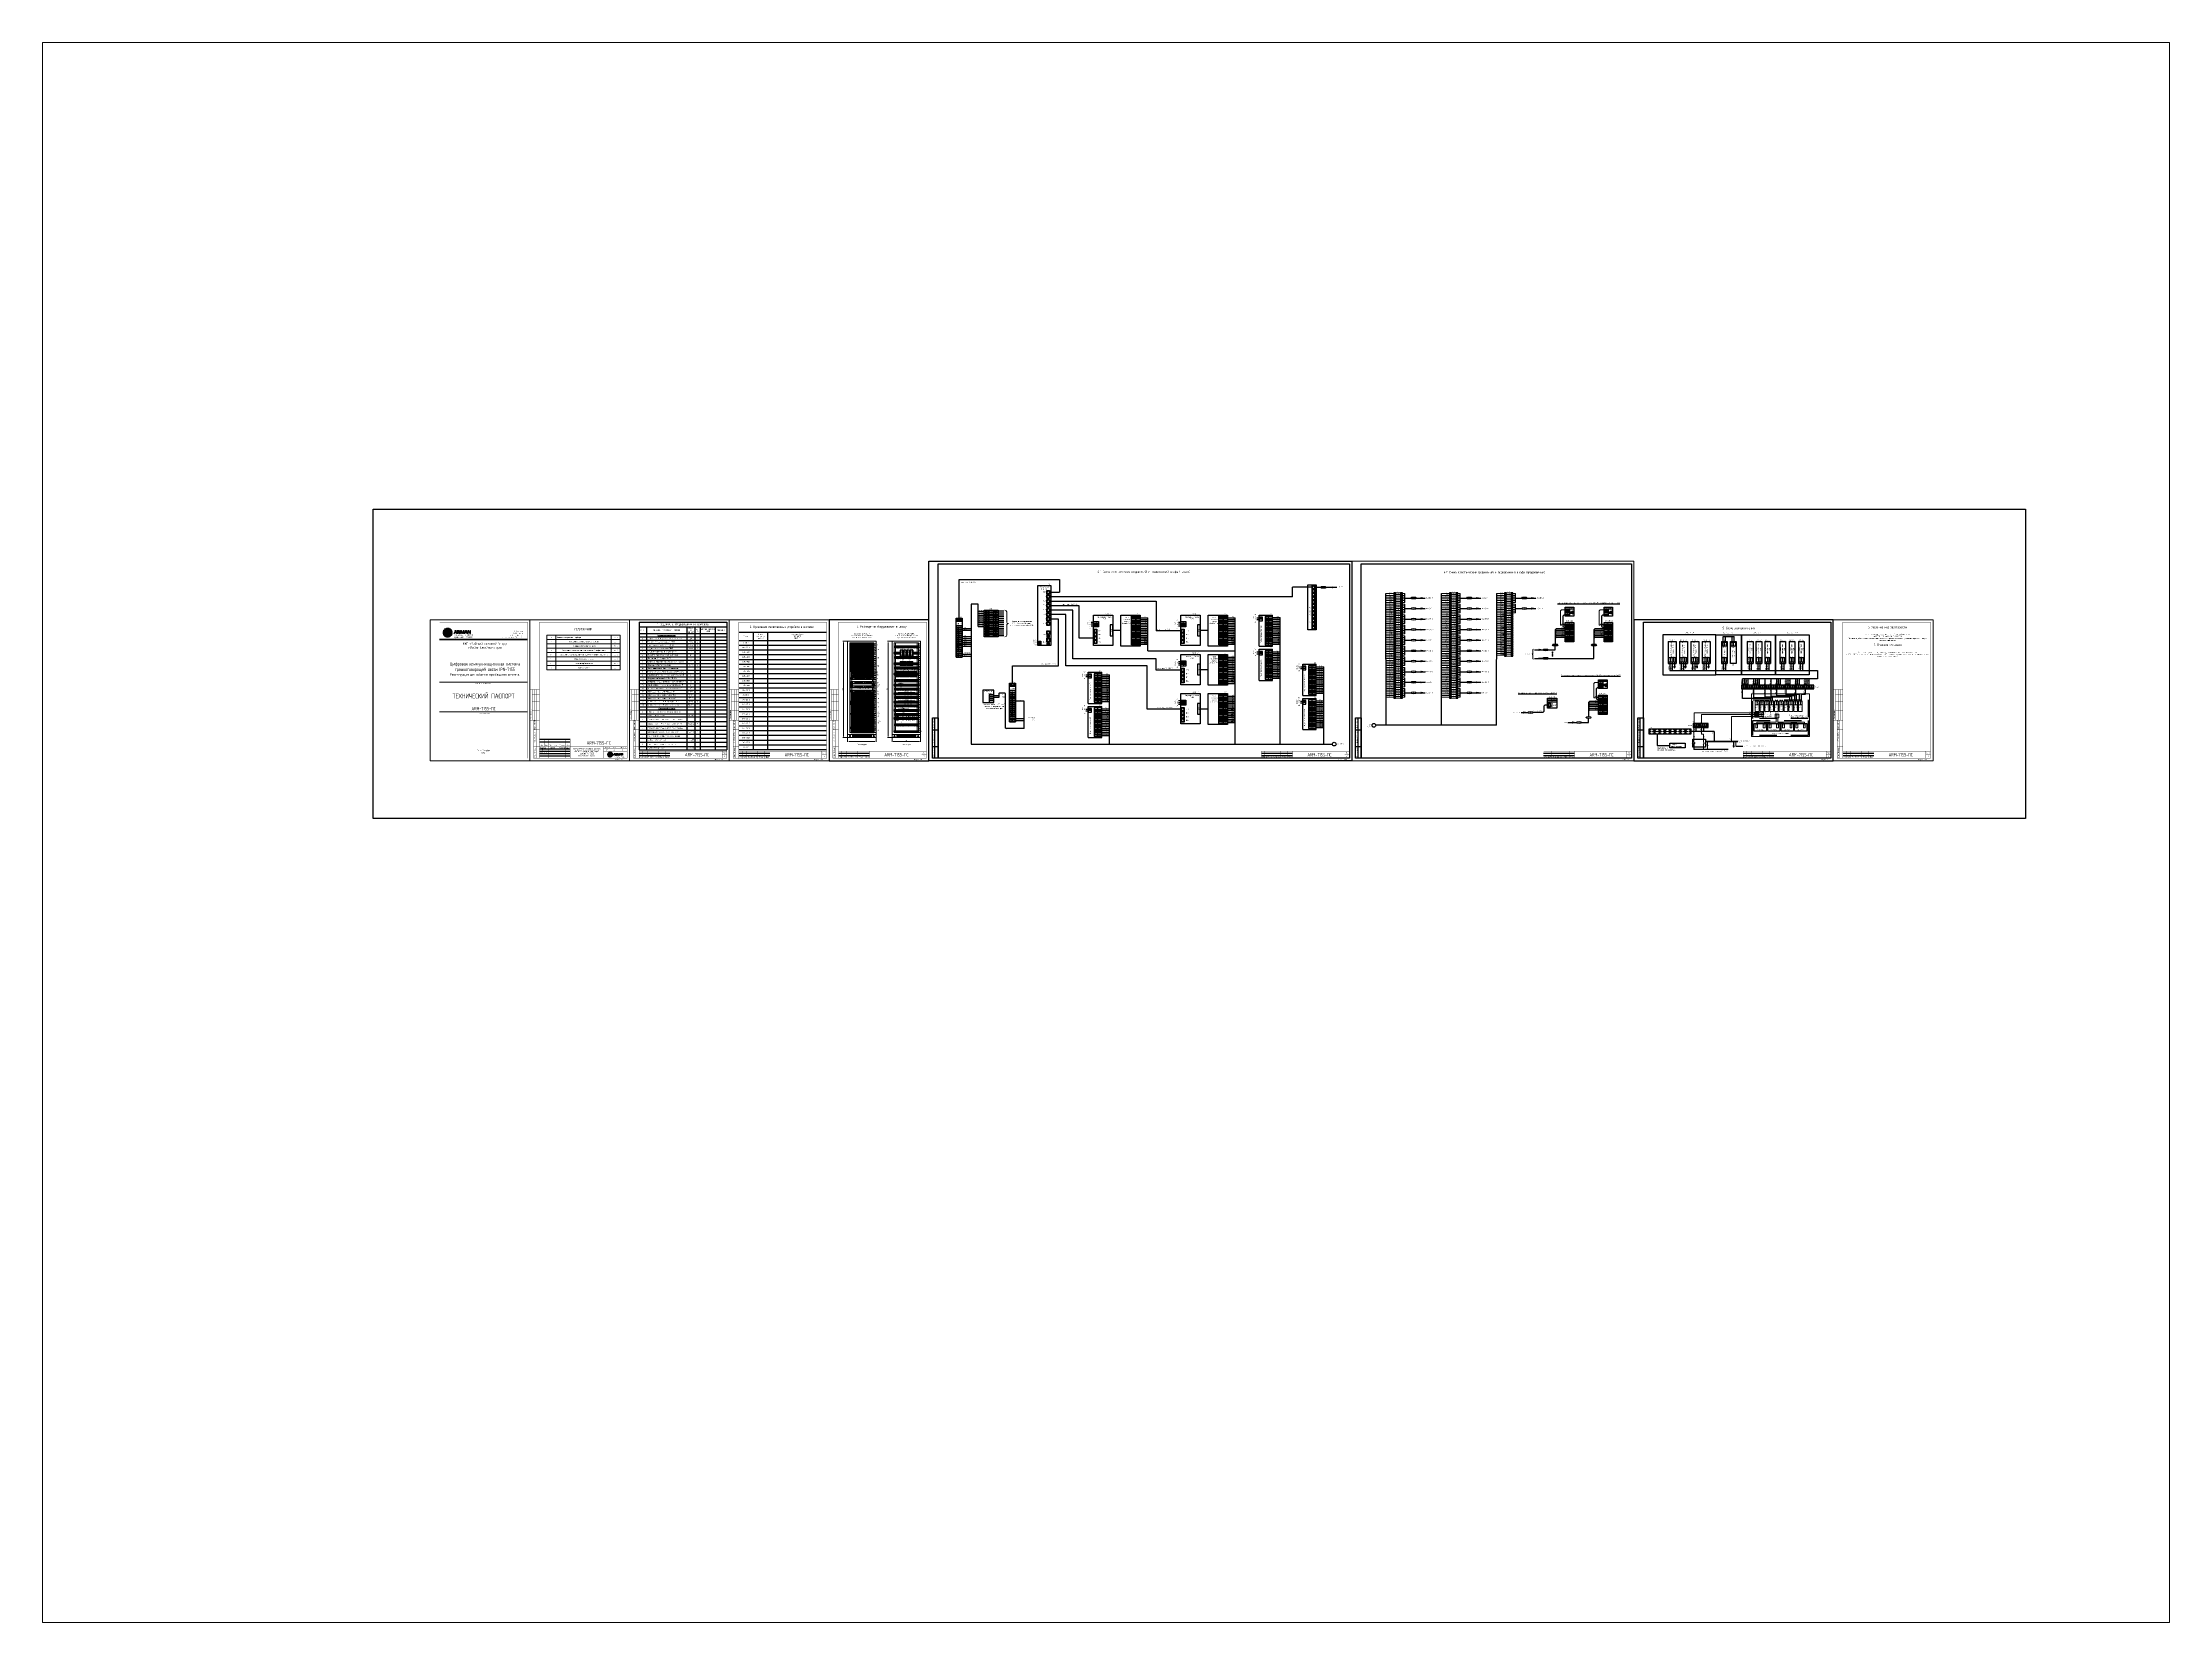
# Paper-space layout '7155' of a CAD drawing. Header units: millimetres. Extents: x -5 to 257, y 1 to 195.
# The model-space entities are those that its viewports show. They can reach past a viewport. Long polylines and large blocks are cut down to what shows.
import ezdxf
from ezdxf.enums import TextEntityAlignment as Align

# ---------------------------------------------------------------- set-up
doc = ezdxf.new("R2010")
doc.units = ezdxf.units.MM
doc.set_wipeout_variables(frame=1)
for name, pattern in [('DASHDOT', [10, 6.35, -1.825, 0, -1.825]), ('невидимая', [9.525, 6.35, -3.175]), ('невидимая2', [0.1875, 0.125, -0.0625])]:
    doc.linetypes.add(name, pattern=pattern)
doc.layers.get('DEFPOINTS').update_dxf_attribs({"lineweight": 0})
for name, color, linetype in [('0 @ 1', 7, 'Continuous'), ('FORMAT', 7, 'Continuous'), ('Выноски', 250, 'Continuous'), ('ГГС', 7, 'Continuous'), ('Кабель', 7, 'Continuous'), ('Рамка', 7, 'Continuous'), ('Схемы и шкафы', 7, 'Continuous')]:
    doc.layers.add(name, color=color, linetype=linetype)
for name, color, linetype, lineweight in [('WorkSpace', 7, 'Continuous', 15), ('Оборудование', 7, 'Continuous', 15), ('ОПОВЕЩЕНИЕ', 5, 'Continuous', 30), ('оси', 1, 'Continuous', 25)]:
    doc.layers.add(name, color=color, linetype=linetype, lineweight=lineweight)
doc.layers.add('Фальш-панель', color=250, linetype='Continuous', transparency=0.9)
doc.styles.add('ARIAL', font='arial.ttf', dxfattribs={"width": 0.8})
doc.styles.add('GOST 2.304', font='arial.ttf', dxfattribs={"height": 2.5})
doc.styles.add('Rus_ESKD', font='romans.shx', dxfattribs={"width": 0.7, "oblique": 12})
doc.styles.get("Standard").update_dxf_attribs({"font": 'romans.shx', "width": 0.7, "height": 2.5})
doc.styles.add('ГОСТ', font='', dxfattribs={"height": 2.5})
doc.styles.add('ГОСТ тип А_2.5', font='', dxfattribs={"height": 2.5})
doc.styles.get('ГОСТ').set_extended_font_data('Arial', italic=True)
doc.styles.get('ГОСТ тип А_2.5').set_extended_font_data('GOST type A')
doc.linetypes.add('линии связи в трубе', pattern='A,1,5,["о",Standard,S=1,R=0,X=-2.54,Y=0.2],-0.1', length=6.1)
doc.dimstyles.new('ISO-25', dxfattribs={"dimtxt": 2.5, "dimasz": 2.5, "dimexe": 1.25, "dimexo": 0.625, "dimtad": 1, "dimtxsty": 'Standard', "dimcen": 2.5, "dimadec": 0, "dimazin": 0, "dimtfac": 1, "dimtmove": 0, "dimatfit": 3, "dimfxl": 0, "dimarcsym": 0})

# ---------------------------------------------------------------- blocks, each defined once
blk = doc.blocks.new('A$C420369D8')
at = {"layer": 'FORMAT', "linetype": 'Continuous', "ltscale": 10, "const_width": 70}
for points in [[(0, 14500), (-2000, 14500)], [(0, 13500), (0, 13500), (-1506, 13500)], [(-1500, 14500), (-1500, 14500), (-1500, 8000)], [(-1000, 14500), (-1000, 14500), (-1000, 8000)], [(-500, 14500), (-500, 14500), (-500, 8000)], [(0, 12000), (0, 12000), (-1500, 12000)], [(0, 10000), (0, 10000), (-1500, 10000)], [(-1200, 8000), (-2000, 8000)], [(0, 0), (-1200, 0), (-1200, 8000), (0, 8000)], [(0, 0), (0, 2500), (-1200, 2500), (-1200, 6000), (0, 6000)], [(0, 0), (-700, 0), (-700, 8000)]]:
    blk.add_lwpolyline(points, dxfattribs=at)
at = {"layer": 'FORMAT', "linetype": 'Continuous', "ltscale": 10, "style": 'ARIAL'}
for s, width, p in [('Согласовано', 0.9, (-1654, 8314)), ('Взам. инв. №', 0.9, (-863, 6093)), ('Подп. и дата', 1.1, (-863, 3295)), ('Инв. № подл.', 1.1, (-822, 175))]:
    blk.add_text(s, height=230, rotation=90, dxfattribs=dict(at, width=width)).set_placement(p)
blk = doc.blocks.new('A$C0CF31ACF')
at = {"lineweight": 0}
for points in [[(0, 6.9), (0.2, 6.2), (0.7, 4.9), (0.8, 4.5), (0.9, 4), (0.8, 4), (0.7, 4.7), (0.1, 5.2), (0.1, 5.4), (0.2, 5.3), (0.2, 5.3), (0.2, 5.3), (0.2, 5.9), (0, 6.1)], [(1.6, 10.2), (1.4, 9.3), (2, 9.4), (1.8, 8.6), (1.7, 8.4), (0.4, 8), (0.1, 7.8), (0.1, 7.1), (0.5, 5.7), (0.5, 7), (0.1, 6.9), (0.3, 7.7), (1.1, 8), (2.7, 8.2), (2.7, 7.1), (2.9, 7.1), (3, 8.5)], [(0.4, 7.5), (1, 7.6), (1.7, 6.4), (2.9, 4.9), (2.9, 4.8), (1.6, 5), (1.6, 5.8), (1.5, 6.1), (0.9, 6.1), (0.9, 5.5), (1, 5), (1.5, 2.9), (1.6, 2.7), (2.3, 2.3), (2.3, 2.2), (1.3, 2.9), (0.8, 3.4), (0.5, 4.1), (0.3, 4.7), (0.4, 4.7), (0.7, 3.9), (0.9, 3.6), (1.2, 3.6), (0.9, 5), (0.8, 5.4), (0.8, 7.4), (0.4, 7.3)], [(1.1, 10.1), (0.6, 9.5), (0.7, 8.5), (1.6, 8.8), (1.6, 9), (1.1, 8.8), (1.1, 9.2), (1.7, 10.6), (0.9, 9.6)], [(1.5, 3.9), (2, 3.1), (2.7, 2.5), (3.5, 1.8), (3.9, 1.5), (4.3, 0.8), (4.1, 0.8), (3.8, 1.3), (3, 1.5), (2.5, 1.7), (1.8, 2.1), (1.2, 2.7), (1, 2.8), (1.4, 2.6), (2.1, 2.1), (2.6, 1.8), (2.7, 1.8), (2.7, 2), (2.6, 2.2), (2.4, 2.4), (2.1, 2.6), (1.8, 2.7), (1.7, 3)], [(4.3, 7.5), (4.2, 5.5), (5.5, 5.4), (5.5, 4.2), (4.6, 4.2), (1.4, 4.5), (1.3, 5.7), (1.2, 5.7), (1.3, 4.4), (2, 3.6), (2.8, 2.8), (3.8, 1.8), (3.6, 2.8), (2.8, 2.8), (2.6, 3.2), (2.5, 4), (7.1, 3.7), (7.3, 3.5), (7.2, 2.7), (7.5, 2.7), (7.6, 4.2)], [(2.9, 10.9), (4.2, 11.3), (7, 9.1), (5.2, 9.1), (5.2, 10.2), (4.1, 10.2), (3.9, 10), (3.8, 5.1), (4, 5), (5, 4.9), (5, 4.7), (3.6, 4.7), (1.3, 7.6), (2.3, 7.7), (2.3, 6.7), (2.4, 6.6), (3.2, 6.6), (3.4, 6.7), (3.5, 9), (3.8, 10.9), (3, 10.8), (2.9, 10.8)], [(5, 12.7), (4.8, 12.4), (5.6, 12.4), (5.6, 12), (5.4, 11.9), (4.4, 11.7), (3.5, 11.5), (2.4, 11.2), (2.1, 11.1), (1.8, 10.6), (3, 9.2), (3.4, 10.6), (2.5, 10.4), (2.7, 11), (3.1, 11.2), (4.3, 11.5), (5.7, 11.7), (6.8, 11.8), (6.9, 11), (7.1, 11), (7.1, 11.9), (5.9, 12.5)], [(2.2, 11.5), (2.6, 11.8), (3, 11.9), (3.3, 11.7), (2.5, 11.3), (2.7, 11.7)], [(2.9, 3.5), (3.9, 3.4), (6.8, 1.2), (5.6, 1.1), (5.6, 1.7), (5.3, 1.9), (4.5, 1.9), (4.6, 1.3), (5, 0.2), (4.6, 0.3), (3.8, 0.6), (3.1, 1.1), (2.6, 1.5), (3.2, 1.3), (3.6, 1.1), (3.9, 0.7), (4.3, 0.6), (4.7, 0.6), (4.3, 1.4), (4.1, 2.4), (3.9, 3.1), (3.1, 3.3), (3, 3.3)], [(2.9, 12.1), (3.8, 12.5), (3.7, 12.3), (3.9, 12.4), (4.2, 12.5), (4.8, 13), (4.4, 12.2), (4.7, 12.2), (4.8, 12.2), (5.2, 12.3), (5.1, 12.1), (4.6, 12.1), (4.5, 12), (4.3, 12), (3.8, 11.8)], [(4.4, 9.8), (4.7, 9.8), (4.7, 8.6), (9.7, 8.6), (9.7, 9.7), (8.5, 9.7), (8.5, 11.1), (11.3, 8.4), (11.3, 6.7), (11.1, 6.7), (11.1, 7.7), (10.8, 7.9), (6.2, 8.1), (6.2, 6.7), (7.6, 6.7), (7.6, 5), (4.4, 8.2)], [(6.7, 7.2), (6.7, 7.5), (8.3, 7.5), (10.9, 4.5), (9.6, 4.4), (9.6, 5.6), (8.6, 5.6), (8.5, 5.4), (8.2, 1.4), (9.1, 1.5), (9.1, 1.4), (8.7, 1.3), (7.5, 1.1), (4.7, 3.2), (6.7, 3.2), (6.7, 2.4), (6.8, 2.2), (7.8, 2.2), (7.9, 2.4), (8.1, 7.1), (8, 7.2)], [(5, 11.3), (7.8, 9), (9.3, 9), (9.3, 9.3), (8.3, 9.3), (8, 9.4), (7.7, 12.4), (8.3, 12.4), (8.7, 11.8), (10, 11.5), (8.4, 12.5), (7.7, 12.9), (7.3, 12.9), (7.6, 10.7), (6.4, 10.7), (6.4, 11.5)], [(5, 1.6), (5.1, 0.8), (6.4, 0.3), (7.3, 0.1), (7.4, 0.4), (6.5, 0.4), (6.5, 0.7), (7.2, 0.8), (8.6, 0.9), (9.5, 1.2), (10, 1.4), (9.9, 1), (10.3, 1.6), (8.8, 2.7), (8.6, 1.7), (9.6, 1.8), (9.4, 1.4), (9.1, 1.2), (8.3, 1.1), (6.8, 0.9), (5.4, 0.9), (5.2, 1.6)], [(5.1, 12.9), (5.7, 12.8), (7, 12.2), (7, 12.8), (6.1, 12.8), (6.1, 13), (5.1, 13)], [(5.2, 0.5), (5.4, 0.2), (6, 0.2), (6.3, 0), (6.9, 0), (6.3, 0.2), (5.7, 0.3)], [(7.7, 0.7), (7.7, 0.6), (7.9, 0.5), (7.5, 0.1), (7.8, 0.1), (8.2, 0.3), (8.6, 0.4), (8.6, 0.3), (9.2, 0.5), (8.6, 0.6)], [(8.1, 12.3), (8.3, 11.6), (11.1, 9), (10.9, 10.1), (9.9, 10.5), (9.8, 11.1), (10.8, 10.8), (12.1, 10), (11.6, 10.7), (11.2, 11.1), (11.4, 10.7), (10.3, 11.1), (9.3, 11.5), (8.7, 11.6), (8.5, 11.7), (8.3, 12.2)], [(8.2, 12.8), (11.2, 10.9), (10, 12.1), (9, 12.6)], [(8.8, 0.8), (9.5, 0.7), (9.7, 1.1)], [(12.1, 6.6), (12.1, 5.4), (12.4, 5.4), (12.4, 4.8), (12.3, 4.6), (10.9, 4.1), (9.7, 3.9), (9.2, 3.9), (9.2, 5.1), (9, 5.1), (8.9, 3.2), (10.5, 1.9), (10.9, 3), (10.5, 2.8), (10.1, 2.8), (10.3, 3.3), (10.4, 3.6), (11, 3.8), (12, 4.2), (12.6, 4.5), (12.8, 4.8), (12.7, 5.2), (12.5, 5.7)], [(11.5, 8.4), (11.6, 6.3), (11.5, 6.2), (10.8, 6.2), (10.8, 6.3), (10.7, 7.4), (9.1, 7.4), (11.4, 4.6), (12.2, 4.8), (12.2, 5), (11.7, 5), (11.8, 6.1), (11.6, 9.1), (12, 9), (12.1, 8.8), (12.2, 8.1), (12.7, 7.9), (12.1, 9), (11.1, 10.4), (10.8, 10.5), (10.2, 10.8), (10.3, 10.5), (11, 10.3), (11.2, 9.7)], [(10.6, 3.3), (11.6, 3.7), (11.9, 3), (11.9, 2.8), (11.4, 2.2), (11.6, 2.8), (11.3, 2.7), (10.8, 1.8), (10.4, 1.4), (10.7, 1.9), (11, 2.6), (11.3, 3.3)], [(11.3, 10.3), (13, 7.7), (12.6, 9), (12.3, 9.4), (12.1, 9.8)], [(11.9, 8.7), (12, 7.3), (12.5, 6.3), (12.8, 5.2), (13, 6.5), (12.7, 6.5), (12.7, 7.3), (13.1, 7.2), (13.1, 7.3), (12.9, 7.5), (12.2, 7.7), (12.1, 7.8), (12, 8.7)], [(12, 3.8), (12.1, 3.1), (12.4, 3.6), (12.4, 4)]]:
    blk.add_hatch(color=30, dxfattribs=at).paths.add_polyline_path(points)
at = {"color": 30, "lineweight": 0}
for points in [[(0, 6.9), (0.2, 6.2), (0.7, 4.9), (0.8, 4.5), (0.9, 4), (0.8, 4), (0.7, 4.7), (0.1, 5.2), (0.1, 5.4), (0.2, 5.3), (0.2, 5.3), (0.2, 5.3), (0.2, 5.9), (0, 6.1), (0, 6.9)], [(1.6, 10.2), (1.4, 9.3), (2, 9.4), (1.8, 8.6), (1.7, 8.4), (0.4, 8), (0.1, 7.8), (0.1, 7.1), (0.5, 5.7), (0.5, 7), (0.1, 6.9), (0.3, 7.7), (1.1, 8), (2.7, 8.2), (2.7, 7.1), (2.9, 7.1), (3, 8.5), (1.6, 10.2)], [(0.4, 7.5), (1, 7.6), (1.7, 6.4), (2.9, 4.9), (2.9, 4.8), (1.6, 5), (1.6, 5.8), (1.5, 6.1), (0.9, 6.1), (0.9, 5.5), (1, 5), (1.5, 2.9), (1.6, 2.7), (2.3, 2.3), (2.3, 2.2), (1.3, 2.9), (0.8, 3.4), (0.5, 4.1), (0.3, 4.7), (0.4, 4.7), (0.7, 3.9), (0.9, 3.6), (1.2, 3.6), (0.9, 5), (0.8, 5.4), (0.8, 7.4), (0.4, 7.3), (0.4, 7.5)], [(1.1, 10.1), (0.6, 9.5), (0.7, 8.5), (1.6, 8.8), (1.6, 9), (1.1, 8.8), (1.1, 9.2), (1.7, 10.6), (0.9, 9.6), (1.1, 10.1)], [(1.5, 3.9), (2, 3.1), (2.7, 2.5), (3.5, 1.8), (3.9, 1.5), (4.3, 0.8), (4.1, 0.8), (3.8, 1.3), (3, 1.5), (2.5, 1.7), (1.8, 2.1), (1.2, 2.7), (1, 2.8), (1.4, 2.6), (2.1, 2.1), (2.6, 1.8), (2.7, 1.8), (2.7, 2), (2.6, 2.2), (2.4, 2.4), (2.1, 2.6), (1.8, 2.7), (1.7, 3), (1.5, 3.9)], [(4.3, 7.5), (4.2, 5.5), (5.5, 5.4), (5.5, 4.2), (4.6, 4.2), (1.4, 4.5), (1.3, 5.7), (1.2, 5.7), (1.3, 4.4), (2, 3.6), (2.8, 2.8), (3.8, 1.8), (3.6, 2.8), (2.8, 2.8), (2.6, 3.2), (2.5, 4), (7.1, 3.7), (7.3, 3.5), (7.2, 2.7), (7.5, 2.7), (7.6, 4.2), (4.3, 7.5)], [(2.9, 10.9), (4.2, 11.3), (7, 9.1), (5.2, 9.1), (5.2, 10.2), (4.1, 10.2), (3.9, 10), (3.8, 5.1), (4, 5), (5, 4.9), (5, 4.7), (3.6, 4.7), (1.3, 7.6), (2.3, 7.7), (2.3, 6.7), (2.4, 6.6), (3.2, 6.6), (3.4, 6.7), (3.5, 9), (3.8, 10.9), (3, 10.8), (2.9, 10.8), (2.9, 10.9)], [(5, 12.7), (4.8, 12.4), (5.6, 12.4), (5.6, 12), (5.4, 11.9), (4.4, 11.7), (3.5, 11.5), (2.4, 11.2), (2.1, 11.1), (1.8, 10.6), (3, 9.2), (3.4, 10.6), (2.5, 10.4), (2.7, 11), (3.1, 11.2), (4.3, 11.5), (5.7, 11.7), (6.8, 11.8), (6.9, 11), (7.1, 11), (7.1, 11.9), (5.9, 12.5), (5, 12.7)], [(2.2, 11.5), (2.6, 11.8), (3, 11.9), (3.3, 11.7), (2.5, 11.3), (2.7, 11.7), (2.2, 11.5)], [(2.9, 3.5), (3.9, 3.4), (6.8, 1.2), (5.6, 1.1), (5.6, 1.7), (5.3, 1.9), (4.5, 1.9), (4.6, 1.3), (5, 0.2), (4.6, 0.3), (3.8, 0.6), (3.1, 1.1), (2.6, 1.5), (3.2, 1.3), (3.6, 1.1), (3.9, 0.7), (4.3, 0.6), (4.7, 0.6), (4.3, 1.4), (4.1, 2.4), (3.9, 3.1), (3.1, 3.3), (3, 3.3), (2.9, 3.5)], [(2.9, 12.1), (3.8, 12.5), (3.7, 12.3), (3.9, 12.4), (4.2, 12.5), (4.8, 13), (4.4, 12.2), (4.7, 12.2), (4.8, 12.2), (5.2, 12.3), (5.1, 12.1), (4.6, 12.1), (4.5, 12), (4.3, 12), (3.8, 11.8), (2.9, 12.1)], [(4.4, 9.8), (4.7, 9.8), (4.7, 8.6), (9.7, 8.6), (9.7, 9.7), (8.5, 9.7), (8.5, 11.1), (11.3, 8.4), (11.3, 6.7), (11.1, 6.7), (11.1, 7.7), (10.8, 7.9), (6.2, 8.1), (6.2, 6.7), (7.6, 6.7), (7.6, 5), (4.4, 8.2), (4.4, 9.8)], [(5, 11.3), (7.8, 9), (9.3, 9), (9.3, 9.3), (8.3, 9.3), (8, 9.4), (7.7, 12.4), (8.3, 12.4), (8.7, 11.8), (10, 11.5), (8.4, 12.5), (7.7, 12.9), (7.3, 12.9), (7.6, 10.7), (6.4, 10.7), (6.4, 11.5), (5, 11.3)], [(5, 1.6), (5.1, 0.8), (6.4, 0.3), (7.3, 0.1), (7.4, 0.4), (6.5, 0.4), (6.5, 0.7), (7.2, 0.8), (8.6, 0.9), (9.5, 1.2), (10, 1.4), (9.9, 1), (10.3, 1.6), (8.8, 2.7), (8.6, 1.7), (9.6, 1.8), (9.4, 1.4), (9.1, 1.2), (8.3, 1.1), (6.8, 0.9), (5.4, 0.9), (5.2, 1.6), (5, 1.6)], [(5.1, 12.9), (5.7, 12.8), (7, 12.2), (7, 12.8), (6.1, 12.8), (6.1, 13), (5.1, 13), (5.1, 12.9)], [(5.2, 0.5), (5.4, 0.2), (6, 0.2), (6.3, 0), (6.9, 0), (6.3, 0.2), (5.7, 0.3), (5.2, 0.5)], [(7.7, 0.7), (7.7, 0.6), (7.9, 0.5), (7.5, 0.1), (7.8, 0.1), (8.2, 0.3), (8.6, 0.4), (8.6, 0.3), (9.2, 0.5), (8.6, 0.6), (7.7, 0.7)], [(8.1, 12.3), (8.3, 11.6), (11.1, 9), (10.9, 10.1), (9.9, 10.5), (9.8, 11.1), (10.8, 10.8), (12.1, 10), (11.6, 10.7), (11.2, 11.1), (11.4, 10.7), (10.3, 11.1), (9.3, 11.5), (8.7, 11.6), (8.5, 11.7), (8.3, 12.2), (8.1, 12.3)], [(8.2, 12.8), (11.2, 10.9), (10, 12.1), (9, 12.6), (8.2, 12.8)], [(8.8, 0.8), (9.5, 0.7), (9.7, 1.1), (8.8, 0.8)], [(12.1, 6.6), (12.1, 5.4), (12.4, 5.4), (12.4, 4.8), (12.3, 4.6), (10.9, 4.1), (9.7, 3.9), (9.2, 3.9), (9.2, 5.1), (9, 5.1), (8.9, 3.2), (10.5, 1.9), (10.9, 3), (10.5, 2.8), (10.1, 2.8), (10.3, 3.3), (10.4, 3.6), (11, 3.8), (12, 4.2), (12.6, 4.5), (12.8, 4.8), (12.7, 5.2), (12.5, 5.7), (12.1, 6.6)], [(10.2, 10.8), (10.3, 10.5), (11, 10.3), (11.2, 9.7), (11.5, 8.4), (11.6, 6.3), (11.5, 6.2), (10.8, 6.2), (10.8, 6.3), (10.7, 7.4), (9.1, 7.4), (11.4, 4.6), (12.2, 4.8), (12.2, 5), (11.7, 5), (11.8, 6.1), (11.6, 9.1), (12, 9), (12.1, 8.8), (12.2, 8.1), (12.7, 7.9), (12.1, 9), (11.1, 10.4), (10.8, 10.5), (10.2, 10.8)], [(10.6, 3.3), (11.6, 3.7), (11.9, 3), (11.9, 2.8), (11.4, 2.2), (11.6, 2.8), (11.3, 2.7), (10.8, 1.8), (10.4, 1.4), (10.7, 1.9), (11, 2.6), (11.3, 3.3), (10.6, 3.3)], [(11.3, 10.3), (13, 7.7), (12.6, 9), (12.3, 9.4), (12.1, 9.8), (11.3, 10.3)], [(11.9, 8.7), (12, 7.3), (12.5, 6.3), (12.8, 5.2), (13, 6.5), (12.7, 6.5), (12.7, 7.3), (13.1, 7.2), (13.1, 7.3), (12.9, 7.5), (12.2, 7.7), (12.1, 7.8), (12, 8.7), (11.9, 8.7)], [(12, 3.8), (12.1, 3.1), (12.4, 3.6), (12.4, 4), (12, 3.8)]]:
    blk.add_lwpolyline(points, dxfattribs=at)
blk.add_lwpolyline([(6.7, 7.2), (6.7, 7.5), (8.3, 7.5), (10.9, 4.5), (9.6, 4.4), (9.6, 5.6), (8.6, 5.6), (8.5, 5.4), (8.2, 1.4), (9.1, 1.5), (9.1, 1.4), (8.7, 1.3), (7.5, 1.1), (4.7, 3.2), (6.7, 3.2), (6.7, 2.4), (6.8, 2.2), (7.8, 2.2), (7.9, 2.4), (8.1, 7.1), (8, 7.2)], close=True, dxfattribs=at)
blk = doc.blocks.new('Арман бренд')
at = {"lineweight": 20, "true_color": 0x000000}
h = blk.add_hatch(color=18, dxfattribs=at)
h.paths.add_polyline_path([(16.8, 8), (18.8, 8), (19.2, 6.9), (20.1, 6.9), (18.5, 10.8, 0.677447), (17.1, 10.8), (15.5, 6.9), (16.4, 6.9)])
h.paths.add_polyline_path([(17, 8.5), (17.7, 10.3, -0.677447), (17.9, 10.3), (18.6, 8.5)], flags=16)
for points in [[(21.2, 10.4, -0.414214), (21.4, 10.6), (22.9, 10.6, -0.414214), (23.4, 10.1), (23.4, 9.3, -0.414214), (23.2, 9.1), (21.9, 9.1, 0.38565), (21.7, 8.5), (23.3, 6.9), (24.2, 6.9), (22.7, 8.4, -0.671123), (22.8, 8.4), (23.2, 8.4, 0.414214), (24.2, 9.4), (24.2, 10.2, 0.414214), (23.2, 11.2), (20.8, 11.2, 0.414214), (20.3, 10.7), (20.3, 6.9), (21.2, 6.9)], [(25.7, 10.3, -0.818219), (25.8, 10.3), (27.1, 7.2, 0.650356), (28, 7.2), (29.3, 10.3, -0.818219), (29.4, 10.3), (29.4, 6.9), (30.3, 6.9), (30.3, 10.5, 0.780947), (28.9, 10.8), (27.6, 7.6, -0.684097), (27.5, 7.6), (26.3, 10.8, 0.816197), (24.9, 10.4), (24.9, 6.9), (25.7, 6.9)], [(36.1, 10.1, -0.750701), (36.3, 10.1), (38.2, 7.2, 0.748425), (39.5, 7.6), (39.5, 11.2), (38.7, 11.2), (38.7, 8.1, -0.760263), (38.5, 8), (36.8, 10.9, 0.75596), (35.4, 10.5), (35.4, 6.9), (36.1, 6.9)]]:
    blk.add_hatch(color=18, dxfattribs=at).paths.add_polyline_path(points)
h = blk.add_hatch(color=18, dxfattribs=at)
h.paths.add_polyline_path([(30.5, 6.9), (31.4, 6.9), (31.8, 8), (33.8, 8), (34.3, 6.9), (35.1, 6.9), (33.6, 10.8, 0.677447), (32.1, 10.8)])
h.paths.add_polyline_path([(32.7, 10.3, -0.677447), (32.9, 10.3), (33.6, 8.5), (32.1, 8.5)], flags=16)
at = {"color": 18, "lineweight": 20, "true_color": 0x000000}
for p, q in [((15.5, 6.9), (17.1, 10.8)), ((15.5, 6.9), (16.4, 6.9)), ((16.4, 6.9), (16.8, 8)), ((16.8, 8), (18.8, 8)), ((17, 8.5), (17.7, 10.3)), ((17, 8.5), (18.6, 8.5)), ((18.6, 8.5), (17.9, 10.3)), ((20.1, 6.9), (18.5, 10.8)), ((19.2, 6.9), (18.8, 8)), ((20.1, 6.9), (19.2, 6.9)), ((20.3, 6.9), (20.3, 10.7)), ((21.2, 6.9), (20.3, 6.9)), ((20.8, 11.2), (23.2, 11.2)), ((21.2, 6.9), (21.2, 10.4)), ((21.4, 10.6), (22.9, 10.6)), ((21.7, 8.5), (23.3, 6.9)), ((21.9, 9.1), (23.2, 9.1)), ((22.7, 8.4), (24.2, 6.9)), ((22.8, 8.4), (23.2, 8.4)), ((24.2, 6.9), (23.3, 6.9)), ((23.4, 10.1), (23.4, 9.3)), ((24.2, 10.2), (24.2, 9.4)), ((24.9, 6.9), (24.9, 10.4)), ((25.7, 6.9), (24.9, 6.9)), ((25.7, 6.9), (25.7, 10.3)), ((25.8, 10.3), (27.1, 7.2)), ((26.3, 10.8), (27.5, 7.6)), ((28.9, 10.8), (27.6, 7.6)), ((29.3, 10.3), (28.1, 7.2)), ((29.4, 6.9), (29.4, 10.3)), ((30.3, 6.9), (29.4, 6.9)), ((30.3, 6.9), (30.3, 10.5)), ((30.5, 6.9), (32.1, 10.8)), ((30.5, 6.9), (31.4, 6.9)), ((31.4, 6.9), (31.8, 8)), ((31.8, 8), (33.8, 8)), ((32.1, 8.5), (32.7, 10.3)), ((32.1, 8.5), (33.6, 8.5)), ((33.6, 8.5), (32.9, 10.3)), ((35.1, 6.9), (33.6, 10.8)), ((34.3, 6.9), (33.8, 8)), ((35.1, 6.9), (34.3, 6.9)), ((35.4, 6.9), (35.4, 10.5)), ((36.1, 6.9), (35.4, 6.9)), ((36.1, 6.9), (36.1, 10.1)), ((36.3, 10.1), (38.2, 7.2)), ((36.8, 10.9), (38.5, 8)), ((38.7, 11.2), (39.5, 11.2)), ((38.7, 8.1), (38.7, 11.2)), ((39.5, 7.6), (39.5, 11.2))]:
    blk.add_line(p, q, dxfattribs=at)
for centre, radius, start, end in [((17.8, 10.5), 0.8, 21.7689, 158.2311), ((17.8, 10.2), 0.1, 21.7689, 158.2311), ((20.8, 10.7), 0.5, 90, 180), ((21.4, 10.4), 0.2, 90, 180), ((22.1, 8.7), 0.463, 115.5547, 199.9112), ((22.8, 8.4), 0.05, 90, 225.4659), ((22.9, 10.1), 0.5, 0, 90), ((23.2, 10.2), 1, 0, 90), ((23.2, 9.4), 1, 270, 0), ((23.2, 9.3), 0.2, 270, 0), ((25.6, 10.5), 0.761, 25.5816, 182.4665), ((25.8, 10.3), 0.05, 22.8373, 180), ((27.6, 7.4), 0.5, 201.7511, 338.2489), ((27.6, 7.6), 0.05, 201.2482, 338.7518), ((29.6, 10.5), 0.761, 357.5335, 154.4184), ((29.4, 10.3), 0.05, 0, 157.1627), ((32.8, 10.5), 0.8, 21.7689, 158.2311), ((32.8, 10.2), 0.1, 21.7689, 158.2311), ((36.2, 10.5), 0.76, 31.6488, 180), ((36.2, 10.1), 0.1, 33.0856, 180), ((38.8, 7.6), 0.7, 212.7516, 0), ((38.6, 8.1), 0.1, 212.2751, 360)]:
    blk.add_arc(centre, radius, start, end, dxfattribs=at)
at = {"color": 1, "lineweight": 40}
blk.add_blockref('A$C0CF31ACF', (0, 1.6), dxfattribs=at)
at = {"layer": '0 @ 1', "color": 30, "lineweight": 40, "insert": (8.2, 6), "char_height": 2, "width": 37.811, "attachment_point": 1}
blk.add_mtext('\\pi8.208;{\\W0.9;\\T0.95;инжиниринг\\fFreestyle Script|b0|i0|c0|p66; \\fArial|b0|i0|c204|p34;систем\\fFreestyle Script|b0|i0|c0|p66;\\P\\pi8.2239;\\fArial|b0|i0|c204|p34;\\W0.8;промышленной\\fFreestyle Script|b0|i0|c0|p66; \\fArial|b0|i0|c204|p34;связи}', dxfattribs=at)
blk = doc.blocks.new('*T38')
at = {"color": 0, "linetype": 'ByBlock', "lineweight": -2, "transparency": 16777216}
for p, q in [((0, 0), (185, 0)), ((0, 0), (0, -269.2)), ((185, 0), (185, -269.2)), ((0, -9.7), (185, -9.7)), ((0, -24.3), (185, -24.3)), ((0, -31.3), (185, -31.3)), ((0, -38.3), (185, -38.3)), ((15.3, -9.7), (15.3, -269.2)), ((100.3, -9.7), (100.3, -269.2)), ((117.5, -9.7), (117.5, -269.2)), ((128.9, -9.7), (128.9, -269.2)), ((160.5, -9.7), (160.5, -269.2)), ((0, -45.3), (185, -45.3)), ((0, -52.3), (185, -52.3)), ((0, -59.3), (185, -59.3)), ((0, -66.3), (185, -66.3)), ((0, -73.3), (185, -73.3)), ((0, -80.3), (185, -80.3)), ((0, -87.3), (185, -87.3)), ((0, -94.3), (185, -94.3)), ((0, -101.3), (185, -101.3)), ((0, -108.3), (185, -108.3)), ((0, -115.3), (185, -115.3)), ((0, -122.3), (185, -122.3)), ((0, -129.3), (185, -129.3)), ((0, -136.3), (185, -136.3)), ((0, -143.3), (185, -143.3)), ((0, -150.3), (185, -150.3)), ((0, -157.3), (185, -157.3)), ((0, -164.3), (185, -164.3)), ((0, -171.3), (185, -171.3)), ((0, -178.3), (185, -178.3)), ((0, -185.2), (185, -185.2)), ((0, -193.6), (185, -193.6)), ((0, -199.9), (185, -199.9)), ((0, -209.7), (185, -209.7)), ((0, -219.4), (185, -219.4)), ((0, -227.8), (185, -227.8)), ((0, -236.1), (185, -236.1)), ((0, -244.4), (185, -244.4)), ((0, -252.8), (185, -252.8)), ((0, -262.2), (185, -262.2)), ((0, -269.2), (185, -269.2))]:
    blk.add_line(p, q, dxfattribs=at)
at = {"color": 0, "lineweight": 20, "transparency": 16777216}
for s, insert, char_height, width, attachment_point in [('{\\fArial|b0|i0|c204|p34;№ }п/п', (7.7, -17), 2.5, 12.34, 5), ('2', (7.7, -41.8), 2.5, 12.34, 5), ('1', (7.7, -34.8), 2.5, 12.34, 5), (' Сетевой коммутационный модуль IPN-8U', (16.8, -41.8), 2.5, 81.984, 4), ('{\\C256; Шкаф телекоммуникационный напольный 19", 42U}', (16.8, -34.8), 2.5, 81.984, 4), ('Наименования оборудования и приборов', (57.8, -17), 2.5, 81.984, 5), ('{\\LОборудование центральное}', (57.8, -27.8), 2.5, 81.984, 5), ('1. Ведомость оборудования и приборов', (92.5, -4.8), 5, 182, 5), ('Обознач. на чертежах', (108.9, -17), 2.5, 14.193, 5), ('U1-U4', (108.9, -41.8), 2.3, 14.193, 5), ('ШТК', (108.9, -34.8), 2.5, 14.193, 5), ('Кол-во (шт.)', (123.2, -17), 2.1, 8.352, 5), ('4', (123.2, -41.8), 2.5, 8.352, 5), ('1', (123.2, -34.8), 2.5, 8.352, 5), ('Серийный (заводской)  номер', (144.7, -17), 2.5, 28.621, 5), ('Примечание', (172.7, -17), 2.5, 21.51, 5), ('4', (7.7, -55.8), 2.5, 12.34, 5), ('3', (7.7, -48.8), 2.5, 12.34, 5), ('5', (7.7, -62.8), 2.5, 12.34, 5), ('6', (7.7, -69.8), 2.5, 12.34, 5), ('7', (7.7, -76.8), 2.5, 12.34, 5), ('8', (7.7, -83.8), 2.5, 12.34, 5), ('9', (7.7, -90.8), 2.5, 12.34, 5), (' Органайзер кабельный горизонтальный 19", 4 кольца', (16.8, -83.8), 2.5, 81.984, 4), (' Кабель подключения абонентов IPN-8U', (16.8, -48.8), 2.5, 81.984, 4), (' Модуль аналоговых подсистем ACM-IP', (16.8, -55.8), 2.5, 81.984, 4), (' Модуль вентиляторный 19" с контроллером', (16.8, -62.8), 2.5, 81.984, 4), (' Коммутатор Cisco Catalyst 2960C на 8 портов', (16.8, -69.8), 2.5, 81.984, 4), (' Патч-панель 19", 12 портов RJ{\\fArial|b0|i0|c204|p34;–}45', (16.8, -76.8), 2.5, 81.984, 4), (' Кабельный органайзер одинарный', (16.8, -90.8), 2.5, 81.984, 4), ('X.1-X.4', (108.9, -48.8), 2.5, 14.193, 5), ('A.1-A.2', (108.9, -55.8), 2.5, 14.193, 5), ('Z4-Z7', (108.9, -90.8), 2.5, 14.193, 5), ('Z2', (108.9, -76.8), 2.5, 14.193, 5), ('Z3', (108.9, -83.8), 2.5, 14.193, 5), ('М1', (108.9, -69.8), 2.5, 14.193, 5), ('Z1', (108.9, -62.8), 2.5, 14.193, 5), ('4', (123.2, -48.8), 2.5, 8.352, 5), ('4', (123.2, -90.8), 2.5, 8.352, 5), ('2', (123.2, -55.8), 2.5, 8.352, 5), ('1', (123.2, -62.8), 2.5, 8.352, 5), ('1', (123.2, -69.8), 2.5, 8.352, 5), ('1', (123.2, -76.8), 2.5, 8.352, 5), ('1', (123.2, -83.8), 2.5, 8.352, 5), ('13', (7.7, -118.8), 2.5, 12.34, 5), ('14', (7.7, -125.8), 2.5, 12.34, 5), ('15', (7.7, -132.8), 2.5, 12.34, 5), ('10', (7.7, -97.8), 2.5, 12.34, 5), ('12', (7.7, -111.8), 2.5, 12.34, 5), ('11', (7.7, -104.8), 2.5, 12.34, 5), (' Установка электропитания Minipack system 3,2kw 48V 2U', (16.8, -111.8), 2.4, 81.984, 4), (' Универсальный модуль абонентских предохранителей 8Х1А', (16.8, -125.8), 2.4, 81.984, 4), (' Инверторный модуль 1U,40-58VDC, 230/50Hz 1200W/1500VA', (16.8, -104.8), 2.3, 81.984, 4), (' Аккумуляторная батарея A512/55А 12В/55Ач', (16.8, -118.8), 2.5, 81.984, 4), (' Блок силовых розеток Rem-16 с выключателем', (16.8, -97.8), 2.5, 81.984, 4), (' Панель заземления горизонтальная/вертикальная 19" ', (16.8, -132.8), 2.5, 81.984, 4), ('F.1-F.6', (108.9, -125.8), 2.5, 14.193, 5), ('АКБ', (108.9, -118.8), 2.5, 14.193, 5), ('Z8', (108.9, -97.8), 2.5, 14.193, 5), ('DC', (108.9, -111.8), 2.5, 14.193, 5), ('PE', (108.9, -132.8), 2.5, 14.193, 5), ('C', (108.9, -104.8), 2.5, 14.193, 5), ('4', (123.2, -118.8), 2.5, 8.352, 5), ('6', (123.2, -125.8), 2.5, 8.352, 5), ('1', (123.2, -97.8), 2.5, 8.352, 5), ('1', (123.2, -104.8), 2.5, 8.352, 5), ('1', (123.2, -111.8), 2.5, 8.352, 5), ('1', (123.2, -132.8), 2.5, 8.352, 5), ('16', (7.7, -139.8), 2.5, 12.34, 5), ('17', (7.7, -146.8), 2.5, 12.34, 5), ('18', (7.7, -153.8), 2.5, 12.34, 5), ('19', (7.7, -160.8), 2.5, 12.34, 5), ('20', (7.7, -167.8), 2.5, 12.34, 5), ('21', (7.7, -174.8), 2.5, 12.34, 5), (' Автоматический выключатель 2-полюсный S202 C16', (16.8, -139.8), 2.5, 81.984, 4), (' Фальшпанель в шкаф 19" 2U перфорированная', (16.8, -167.8), 2.5, 81.984, 4), (' Фальшпанель в шкаф 19" 4U перфорированная', (16.8, -174.8), 2.5, 81.984, 4), (' Клеммы для подключения оборудования', (16.8, -146.8), 2.5, 81.984, 4), (' Клеммы для подключения питания, ~220В', (16.8, -153.8), 2.5, 81.984, 4), (' Клеммы для подключения питания, =48В', (16.8, -160.8), 2.5, 81.984, 4), ('XT.1-XT.4', (108.9, -146.8), 2.5, 14.193, 5), ('Z14-Z17', (108.9, -174.8), 2.5, 14.193, 5), ('Z9-Z13', (108.9, -167.8), 2.5, 14.193, 5), ('XT.220', (108.9, -153.8), 2.5, 14.193, 5), ('XT.48', (108.9, -160.8), 2.5, 14.193, 5), ('QF', (108.9, -139.8), 2.5, 14.193, 5), ('4', (123.2, -146.8), 2.5, 8.352, 5), ('4', (123.2, -174.8), 2.5, 8.352, 5), ('5', (123.2, -167.8), 2.5, 8.352, 5), ('1', (123.2, -139.8), 2.5, 8.352, 5), ('1', (123.2, -153.8), 2.5, 8.352, 5), ('1', (123.2, -160.8), 2.5, 8.352, 5), ('2', (7.7, -204.8), 2.5, 12.34, 5), ('3', (7.7, -223.6), 2.5, 12.34, 5), ('1', (7.7, -189.4), 2.5, 12.34, 5), ('  Устройство переговорное цифровое громкоговорящее', (16.8, -204.8), 2.5, 81.984, 4), ('  взрывозащищенное DW на 2 связи с усилителем 25Вт', (16.8, -214.5), 2.4, 81.984, 4), ('  Устройство переговорное цифровое громкоговорящее', (16.8, -223.6), 2.5, 81.984, 4), ('  связи DIS-IP на 32 кнопки', (16.8, -196.7), 2.5, 81.984, 4), ('  Пульт цифровой диспетчерской громкоговорящей', (16.8, -189.4), 2.5, 81.984, 4), ('{\\L Абонетское оборудование}', (57.8, -181.8), 2.5, 81.984, 5), ('DWEx(25).01\\P-DWEx(25).21', (108.9, -214.5), 2, 14.193, 5), ('DIS-IP.01', (108.9, -196.7), 2.5, 14.193, 5), ('21', (123.2, -214.5), 2.5, 8.352, 5), ('1', (123.2, -196.7), 2.5, 8.352, 5), ('4', (7.7, -240.3), 2.5, 12.34, 5), ('5', (7.7, -257.5), 2.5, 12.34, 5), (' Громкоговоритель рупорный взрывозащищенный ', (16.8, -240.3), 2.5, 81.984, 4), (' LS-25ExT, 25Вт/100В, 1хМ20', (16.8, -248.6), 2.5, 81.984, 4), (' Громкоговоритель рупорный всепогодный ', (16.8, -257.5), 2.5, 81.984, 4), (' LS-25T, 25Вт/100В, 1хМ20', (16.8, -265.7), 2.5, 81.984, 4), ('  всепогодное DW на 2 связи с усилителем 25Вт', (16.8, -231.9), 2.4, 81.984, 4), ('LS-25ExT.01\\P-LS-25ExT.21', (108.9, -248.6), 1.9, 14.193, 5), ('LS-25T.01', (108.9, -265.7), 2.5, 14.193, 5), ('DW(25).01', (108.9, -231.9), 2.5, 14.193, 5), ('21', (123.2, -248.6), 2.5, 8.352, 5), ('1', (123.2, -231.9), 2.5, 8.352, 5), ('1', (123.2, -265.7), 2.5, 8.352, 5)]:
    blk.add_mtext(s, dxfattribs=dict(at, insert=insert, char_height=char_height, width=width, attachment_point=attachment_point))
blk = doc.blocks.new('Формат А3 (гор.)')
blk.add_lwpolyline([(0, 297), (0, 0), (420, 0), (420, 297), (0, 297)])
at = {"lineweight": 30}
for points in [[(20, 292), (415, 292), (415, 5), (20, 5), (20, 292)], [(13, 5), (13, 90)], [(8, 65), (20, 65)], [(8, 30), (20, 30)]]:
    blk.add_lwpolyline(points, dxfattribs=at)
blk.add_lwpolyline([(8, 90), (20, 90), (20, 5), (8, 5)], close=True, dxfattribs=at)
at = {"width": 0.9}
for s, p in [('Взамен инв.N', (11.5, 77.5)), ('Подпись и дата', (11.5, 47.5)), ('Инв. N подл.', (11.5, 17.5))]:
    blk.add_text(s, height=2, rotation=90, dxfattribs=at).set_placement(p, align=Align.CENTER)
blk.add_text('Формат А3', height=2, dxfattribs=at).set_placement((410, 2.5), align=Align.MIDDLE_RIGHT)
blk = doc.blocks.new('*U35')
at = {"layer": 'Рамка', "color": 7}
blk.add_blockref('Формат А3 (гор.)', (0, 0), dxfattribs=at)
blk = doc.blocks.new('A$C02F463FC')
at = {"color": 0}
for p, q in [((-3.8, 42.8), (-3.8, -3.5)), ((-3.8, 42.8), (8.5, 42.8)), ((-2.3, 41.5), (-2.3, 33)), ((-2.3, 41.5), (2.3, 41.5)), ((2.3, 33), (-2.3, 33)), ((-2.3, 0), (-2.3, 8.4)), ((2.3, 8.4), (-2.3, 8.4)), ((-2.3, 0), (2.3, 0)), ((2.3, 41.5), (2.3, 33)), ((2.3, 33), (2.3, 41.5)), ((2.3, 41.5), (7, 41.5)), ((2.3, 41.5), (2.3, 33)), ((7, 33), (2.3, 33)), ((2.3, 0), (2.3, 8.4)), ((7, 8.4), (2.3, 8.4)), ((2.3, 8.4), (2.3, 0)), ((2.3, 0), (2.3, 8.4)), ((2.3, 0), (7, 0)), ((7, 41.5), (7, 33)), ((7, 0), (7, 8.4)), ((8.5, 42.8), (8.5, -3.5)), ((-3.8, -3.5), (8.5, -3.5))]:
    blk.add_line(p, q, dxfattribs=at)
at = {"color": 0, "width": 0.7}
for s, p in [('~220V', (-2.6, 29.4)), ('=48V', (-2.6, 9.6)), ('+', (-1.1, 3.6)), ('L', (-1.1, 35.7)), ('-', (3.7, 3.5)), ('N', (3.7, 35.8))]:
    blk.add_text(s, height=2.5, dxfattribs=at).set_placement(p)
at = {"color": 0, "insert": (1, 17.2), "char_height": 2.5, "width": 6.988, "attachment_point": 1, "rotation": 90}
blk.add_mtext('\\pi-1.931;{\\T0.8;Инвертор}', dxfattribs=at)
blk = doc.blocks.new('точка')
h = blk.add_hatch(color=256)
edge = h.paths.add_edge_path()
edge.add_arc((136, 186.5), 0.5, 0, 360)
blk.add_circle((136, 186.5), 0.5)
blk = doc.blocks.new('*U37')
for p, q in [((-6.1, 46.3), (-6.1, 0)), ((-6.1, 46.3), (6.1, 46.3)), ((6.1, 46.3), (6.1, 0)), ((-6.1, 0), (6.1, 0)), ((-4.7, 3.5), (-4.7, 11.9)), ((0, 11.9), (-4.7, 11.9)), ((-4.7, 3.5), (0, 3.5)), ((0, 3.5), (0, 11.9)), ((4.7, 11.9), (0, 11.9)), ((0, 11.9), (0, 3.5)), ((0, 3.5), (0, 11.9)), ((0, 3.5), (4.7, 3.5)), ((4.7, 3.5), (4.7, 11.9))]:
    blk.add_line(p, q)
at = {"width": 0.7}
for s, p in [('=48V', (-5, 13)), ('+', (-3.5, 7.1)), ('-', (1.3, 7))]:
    blk.add_text(s, height=2.5, dxfattribs=at).set_placement(p)
at = {"insert": (-6.1, 14.2), "char_height": 2.5, "width": 32.052, "attachment_point": 1, "rotation": 90}
blk.add_mtext('\\pi12.30934;{\\T0.8;Модуль\\P\\pi6.56768;предохранителей\\P\\pi13.63434;8х1А}', dxfattribs=at)
blk = doc.blocks.new('*U47')
at = {"color": 0}
for points in [[(40.6, 0), (0, 0), (0, 65.1), (40.6, 65.1)], [(22.7, 65.1), (40.6, 65.1), (40.6, 61.4), (22.7, 61.4)], [(22.7, 61.4), (31.6, 61.4), (31.6, 57.7), (22.7, 57.7)], [(22.7, 57.7), (31.6, 57.7), (31.6, 54), (22.7, 54)], [(22.7, 54), (31.6, 54), (31.6, 50.3), (22.7, 50.3)], [(22.7, 50.3), (31.6, 50.3), (31.6, 46.6), (22.7, 46.6)], [(22.7, 46.6), (31.6, 46.6), (31.6, 42.9), (22.7, 42.9)], [(31.6, 61.4), (40.6, 61.4), (40.6, 57.7), (31.6, 57.7)], [(31.6, 57.7), (40.6, 57.7), (40.6, 54), (31.6, 54)], [(31.6, 54), (40.6, 54), (40.6, 50.3), (31.6, 50.3)], [(31.6, 50.3), (40.6, 50.3), (40.6, 46.6), (31.6, 46.6)], [(31.6, 46.6), (40.6, 46.6), (40.6, 42.9), (31.6, 42.9)], [(22.7, 42.9), (31.6, 42.9), (31.6, 39.2), (22.7, 39.2)], [(22.7, 39.2), (31.6, 39.2), (31.6, 35.5), (22.7, 35.5)], [(22.7, 35.5), (31.6, 35.5), (31.6, 31.8), (22.7, 31.8)], [(22.7, 31.8), (31.6, 31.8), (31.6, 28.1), (22.7, 28.1)], [(22.7, 28.1), (31.6, 28.1), (31.6, 24.4), (22.7, 24.4)], [(22.7, 24.4), (31.6, 24.4), (31.6, 20.7), (22.7, 20.7)], [(22.7, 20.7), (31.6, 20.7), (31.6, 17), (22.7, 17)], [(22.7, 17), (31.6, 17), (31.6, 13.3), (22.7, 13.3)], [(22.7, 13.3), (31.6, 13.3), (31.6, 9.6), (22.7, 9.6)], [(22.7, 9.6), (31.6, 9.6), (31.6, 5.9), (22.7, 5.9)], [(22.7, 5.9), (31.6, 5.9), (31.6, 2.2), (22.7, 2.2)], [(31.6, 42.9), (40.6, 42.9), (40.6, 39.2), (31.6, 39.2)], [(31.6, 39.2), (40.6, 39.2), (40.6, 35.5), (31.6, 35.5)], [(31.6, 35.5), (40.6, 35.5), (40.6, 31.8), (31.6, 31.8)], [(31.6, 31.8), (40.6, 31.8), (40.6, 28.1), (31.6, 28.1)], [(31.6, 28.1), (40.6, 28.1), (40.6, 24.4), (31.6, 24.4)], [(31.6, 24.4), (40.6, 24.4), (40.6, 20.7), (31.6, 20.7)], [(31.6, 20.7), (40.6, 20.7), (40.6, 17), (31.6, 17)], [(31.6, 17), (40.6, 17), (40.6, 13.3), (31.6, 13.3)], [(31.6, 13.3), (40.6, 13.3), (40.6, 9.6), (31.6, 9.6)], [(31.6, 9.6), (40.6, 9.6), (40.6, 5.9), (31.6, 5.9)], [(31.6, 5.9), (40.6, 5.9), (40.6, 2.2), (31.6, 2.2)]]:
    blk.add_lwpolyline(points, close=True, dxfattribs=at)
at = {"color": 0, "char_height": 2.5, "attachment_point": 5}
for s, insert, width in [('\\pl2.5;{\\T0.8;Кабель подключения цифровых абонентов IPN-8U}', (11.3, 54), 22.686), ('Ua2', (27.2, 52.2), 17.895), ('Ub2', (27.2, 48.5), 17.895), ('Ua3', (27.2, 44.8), 17.895), ('Ub1', (27.2, 55.9), 17.895), ('Ua1', (27.2, 59.5), 17.895), ('2', (36.1, 55.9), 17.895), ('3', (36.1, 52.2), 17.895), ('4', (36.1, 48.5), 17.895), ('5', (36.1, 44.8), 17.895), ('1', (36.1, 59.5), 17.895), ('Ua4', (27.2, 37.4), 17.895), ('Ub4', (27.2, 33.7), 17.895), ('Ub5', (27.2, 26.3), 17.895), ('Ub6', (27.2, 18.9), 17.895), ('Ua8', (27.2, 7.8), 17.895), ('Ub8', (27.2, 4.1), 17.895), ('Ub3', (27.2, 41.1), 17.895), ('Ua5', (27.2, 30), 17.895), ('Ua6', (27.2, 22.6), 17.895), ('Ua7', (27.2, 15.2), 17.895), ('Ub7', (27.2, 11.5), 17.895), ('14', (36.1, 11.5), 17.895), ('10', (36.1, 26.3), 17.895), ('12', (36.1, 18.9), 17.895), ('13', (36.1, 15.2), 17.895), ('15', (36.1, 7.8), 17.895), ('16', (36.1, 4.1), 17.895), ('11', (36.1, 22.6), 17.895), ('6', (36.1, 41.1), 17.895), ('7', (36.1, 37.4), 17.895), ('8', (36.1, 33.7), 17.895), ('9', (36.1, 30), 17.895)]:
    blk.add_mtext(s, dxfattribs=dict(at, insert=insert, width=width))
blk = doc.blocks.new('*U48')
at = {"color": 0}
for p, q in [((-18.2, -36.3), (-18.2, -29.9)), ((-18.2, -29.9), (-15.8, -29.9)), ((-15.8, -36.3), (-18.2, -36.3)), ((-18.2, -44), (-18.2, -37.6)), ((-18.2, -37.6), (-15.8, -37.6)), ((-15.8, -44), (-18.2, -44)), ((-15.8, -29.9), (-15.8, -30.7)), ((-15.8, -30.7), (-15, -30.7)), ((-15, -35.5), (-15.8, -35.5)), ((-15.8, -35.5), (-15.8, -36.3)), ((-15.8, -37.6), (-15.8, -38.4)), ((-15.8, -38.4), (-15, -38.4)), ((-15, -43.2), (-15.8, -43.2)), ((-15.8, -43.2), (-15.8, -44)), ((-15, -30.7), (-15, -31.5)), ((-15, -31.5), (-14.2, -31.5)), ((-14.2, -34.7), (-15, -34.7)), ((-15, -34.7), (-15, -35.5)), ((-15, -38.4), (-15, -39.2)), ((-15, -39.2), (-14.2, -39.2)), ((-14.2, -42.4), (-15, -42.4)), ((-15, -42.4), (-15, -43.2)), ((-14.2, -31.5), (-14.2, -34.7)), ((-14.2, -39.2), (-14.2, -42.4)), ((-18.2, -51.7), (-18.2, -45.3)), ((-18.2, -45.3), (-15.8, -45.3)), ((-15.8, -51.7), (-18.2, -51.7)), ((-18.2, -59.4), (-18.2, -53)), ((-18.2, -53), (-15.8, -53)), ((-15.8, -59.4), (-18.2, -59.4)), ((-15.8, -45.3), (-15.8, -46.1)), ((-15.8, -46.1), (-15, -46.1)), ((-15, -50.9), (-15.8, -50.9)), ((-15.8, -50.9), (-15.8, -51.7)), ((-15.8, -53), (-15.8, -53.8)), ((-15.8, -53.8), (-15, -53.8)), ((-15, -58.6), (-15.8, -58.6)), ((-15.8, -58.6), (-15.8, -59.4)), ((-15, -46.1), (-15, -46.9)), ((-15, -46.9), (-14.2, -46.9)), ((-14.2, -50.1), (-15, -50.1)), ((-15, -50.1), (-15, -50.9)), ((-15, -53.8), (-15, -54.6)), ((-15, -54.6), (-14.2, -54.6)), ((-14.2, -57.8), (-15, -57.8)), ((-15, -57.8), (-15, -58.6)), ((-14.2, -46.9), (-14.2, -50.1)), ((-14.2, -54.6), (-14.2, -57.8))]:
    blk.add_line(p, q, dxfattribs=at)
for points in [[(20.3, -64), (-20.3, -64), (-20.3, 0), (20.3, 0)], [(-20.3, -13.6), (-9.9, -13.6), (-9.9, -17.3), (-20.3, -17.3)], [(-20.3, -17.3), (-9.9, -17.3), (-9.9, -21), (-20.3, -21)], [(-20.3, -21), (-9.9, -21), (-9.9, -24.7), (-20.3, -24.7)], [(-13.5, -36.9), (-18.9, -36.9), (-18.9, -29.2), (-13.5, -29.2)], [(-13.5, -44.6), (-18.9, -44.6), (-18.9, -36.9), (-13.5, -36.9)], [(-13.5, -52.3), (-18.9, -52.3), (-18.9, -44.6), (-13.5, -44.6)], [(20.3, -20.7), (14.7, -20.7), (14.7, -43.3), (20.3, -43.3)], [(-13.5, -60), (-18.9, -60), (-18.9, -52.3), (-13.5, -52.3)]]:
    blk.add_lwpolyline(points, close=True, dxfattribs=at)
at = {"color": 5}
blk.add_lwpolyline([(-20.3, -15.5), (-25.3, -15.5)], dxfattribs=at)
at = {"color": 1}
blk.add_lwpolyline([(-20.3, -19.2), (-25.3, -19.2)], dxfattribs=at)
at = {"color": 7}
blk.add_lwpolyline([(-20.3, -22.9), (-25.3, -22.9)], dxfattribs=at)
at = {"color": 0, "attachment_point": 5}
for s, insert, char_height, width in [('{\\T0.8;-48В}', (-15.1, -19.2), 2.5, 10.379), ('{\\T0.8;GND}', (-14.9, -22.9), 2.3, 10.379), ('{\\T0.8;0B}', (-15.2, -15.5), 2.5, 10.379), ('\\pl2;{\\T0.8;Коммутационный модуль\\PIPN-8U}', (1.6, -5.9), 2.5, 41.661), ('{\\T0.8;Eth2}', (-7.2, -40.8), 2.5, 10.379), ('{\\T0.8;Eth1}', (-7.2, -33), 2.5, 10.379), ('{\\T0.8;Eth3}', (-7.2, -48.6), 2.5, 10.379), ('{\\T0.8;Eth4}', (-7.2, -56.3), 2.5, 10.379)]:
    blk.add_mtext(s, dxfattribs=dict(at, insert=insert, char_height=char_height, width=width))
at = {"color": 0, "insert": (17.6, -32.1), "char_height": 2.5, "width": 10.379, "attachment_point": 5, "rotation": 90}
blk.add_mtext('{\\T0.8;8xU0}', dxfattribs=at)
blk = doc.blocks.new('A$C697424C2')
at = {"color": 0}
for p, q in [((-7.3, -15.6), (-7.3, -12.4)), ((-7.3, -12.4), (-6.5, -12.4)), ((-6.5, -15.6), (-7.3, -15.6)), ((-7.3, -25), (-7.3, -21.8)), ((-7.3, -21.8), (-6.5, -21.8)), ((-6.5, -25), (-7.3, -25)), ((-7.3, -34.4), (-7.3, -31.2)), ((-7.3, -31.2), (-6.5, -31.2)), ((-6.5, -34.4), (-7.3, -34.4)), ((-7.3, -43.8), (-7.3, -40.6)), ((-7.3, -40.6), (-6.5, -40.6)), ((-6.5, -43.8), (-7.3, -43.8)), ((-6.5, -12.4), (-6.5, -11.6)), ((-6.5, -11.6), (-5.7, -11.6)), ((-6.5, -16.4), (-6.5, -15.6)), ((-5.7, -16.4), (-6.5, -16.4)), ((-6.5, -21.8), (-6.5, -21)), ((-6.5, -21), (-5.7, -21)), ((-6.5, -25.8), (-6.5, -25)), ((-5.7, -25.8), (-6.5, -25.8)), ((-6.5, -31.2), (-6.5, -30.4)), ((-6.5, -30.4), (-5.7, -30.4)), ((-6.5, -35.2), (-6.5, -34.4)), ((-5.7, -35.2), (-6.5, -35.2)), ((-6.5, -40.6), (-6.5, -39.8)), ((-6.5, -39.8), (-5.7, -39.8)), ((-6.5, -44.6), (-6.5, -43.8)), ((-5.7, -44.6), (-6.5, -44.6)), ((-5.7, -10.8), (-3.3, -10.8)), ((-5.7, -11.6), (-5.7, -10.8)), ((-5.7, -17.2), (-5.7, -16.4)), ((-3.3, -17.2), (-5.7, -17.2)), ((-5.7, -20.2), (-3.3, -20.2)), ((-5.7, -21), (-5.7, -20.2)), ((-5.7, -26.6), (-5.7, -25.8)), ((-3.3, -26.6), (-5.7, -26.6)), ((-5.7, -29.6), (-3.3, -29.6)), ((-5.7, -30.4), (-5.7, -29.6)), ((-5.7, -36), (-5.7, -35.2)), ((-3.3, -36), (-5.7, -36)), ((-5.7, -39), (-3.3, -39)), ((-5.7, -39.8), (-5.7, -39)), ((-5.7, -45.4), (-5.7, -44.6)), ((-3.3, -10.8), (-3.3, -17.2)), ((-3.3, -20.2), (-3.3, -26.6)), ((-3.3, -29.6), (-3.3, -36)), ((-3.3, -39), (-3.3, -45.4)), ((-7.3, -53.2), (-7.3, -50)), ((-7.3, -50), (-6.5, -50)), ((-6.5, -53.2), (-7.3, -53.2)), ((-7.3, -62.6), (-7.3, -59.4)), ((-7.3, -59.4), (-6.5, -59.4)), ((-6.5, -62.6), (-7.3, -62.6)), ((-7.3, -72), (-7.3, -68.8)), ((-7.3, -68.8), (-6.5, -68.8)), ((-6.5, -72), (-7.3, -72)), ((-7.3, -81.4), (-7.3, -78.2)), ((-7.3, -78.2), (-6.5, -78.2)), ((-6.5, -81.4), (-7.3, -81.4)), ((-6.5, -50), (-6.5, -49.2)), ((-6.5, -49.2), (-5.7, -49.2)), ((-6.5, -54), (-6.5, -53.2)), ((-5.7, -54), (-6.5, -54)), ((-6.5, -59.4), (-6.5, -58.6)), ((-6.5, -58.6), (-5.7, -58.6)), ((-6.5, -63.4), (-6.5, -62.6)), ((-5.7, -63.4), (-6.5, -63.4)), ((-6.5, -68.8), (-6.5, -68)), ((-6.5, -68), (-5.7, -68)), ((-6.5, -72.8), (-6.5, -72)), ((-5.7, -72.8), (-6.5, -72.8)), ((-6.5, -78.2), (-6.5, -77.4)), ((-6.5, -77.4), (-5.7, -77.4)), ((-6.5, -82.2), (-6.5, -81.4)), ((-5.7, -82.2), (-6.5, -82.2)), ((-3.3, -45.4), (-5.7, -45.4)), ((-5.7, -48.4), (-3.3, -48.4)), ((-5.7, -49.2), (-5.7, -48.4)), ((-5.7, -54.8), (-5.7, -54)), ((-3.3, -54.8), (-5.7, -54.8)), ((-5.7, -57.8), (-3.3, -57.8)), ((-5.7, -58.6), (-5.7, -57.8)), ((-5.7, -64.2), (-5.7, -63.4)), ((-3.3, -64.2), (-5.7, -64.2)), ((-5.7, -67.2), (-3.3, -67.2)), ((-5.7, -68), (-5.7, -67.2)), ((-5.7, -73.6), (-5.7, -72.8)), ((-3.3, -73.6), (-5.7, -73.6)), ((-5.7, -76.6), (-3.3, -76.6)), ((-5.7, -77.4), (-5.7, -76.6)), ((-5.7, -83), (-5.7, -82.2)), ((-3.3, -83), (-5.7, -83)), ((-3.3, -48.4), (-3.3, -54.8)), ((-3.3, -57.8), (-3.3, -64.2)), ((-3.3, -67.2), (-3.3, -73.6)), ((-3.3, -76.6), (-3.3, -83)), ((-7.3, -100.7), (-7.3, -97.5)), ((-7.3, -97.5), (-6.5, -97.5)), ((-6.5, -100.7), (-7.3, -100.7)), ((-7.3, -116.4), (-7.3, -113.2)), ((-7.3, -113.2), (-6.5, -113.2)), ((-6.5, -116.4), (-7.3, -116.4)), ((-6.5, -97.5), (-6.5, -96.7)), ((-6.5, -96.7), (-5.7, -96.7)), ((-6.5, -101.5), (-6.5, -100.7)), ((-5.7, -101.5), (-6.5, -101.5)), ((-6.5, -113.2), (-6.5, -112.4)), ((-6.5, -112.4), (-5.7, -112.4)), ((-6.5, -117.2), (-6.5, -116.4)), ((-5.7, -117.2), (-6.5, -117.2)), ((-5.7, -95.9), (-3.3, -95.9)), ((-5.7, -96.7), (-5.7, -95.9)), ((-5.7, -102.3), (-5.7, -101.5)), ((-3.3, -102.3), (-5.7, -102.3)), ((-5.7, -111.6), (-3.3, -111.6)), ((-5.7, -112.4), (-5.7, -111.6)), ((-5.7, -118), (-5.7, -117.2)), ((-3.3, -118), (-5.7, -118)), ((-3.3, -95.9), (-3.3, -102.3)), ((-3.3, -111.6), (-3.3, -118))]:
    blk.add_line(p, q, dxfattribs=at)
for points in [[(0, -126.3), (-26.8, -126.3), (-26.8, 0), (0, 0)], [(-8, -10.2), (-2.6, -10.2), (-2.6, -17.9), (-8, -17.9)], [(-8, -19.6), (-2.6, -19.6), (-2.6, -27.3), (-8, -27.3)], [(-8, -29), (-2.6, -29), (-2.6, -36.7), (-8, -36.7)], [(-8, -38.4), (-2.6, -38.4), (-2.6, -46.1), (-8, -46.1)], [(-8, -47.8), (-2.6, -47.8), (-2.6, -55.5), (-8, -55.5)], [(-8, -57.2), (-2.6, -57.2), (-2.6, -64.9), (-8, -64.9)], [(-8, -66.6), (-2.6, -66.6), (-2.6, -74.3), (-8, -74.3)], [(-8, -76), (-2.6, -76), (-2.6, -83.7), (-8, -83.7)], [(-25.3, -117.1), (-20.9, -117.1), (-20.9, -119.7), (-25.3, -119.7)], [(-25.3, -119.7), (-20.9, -119.7), (-20.9, -122.4), (-25.3, -122.4)], [(-25.3, -122.4), (-20.9, -122.4), (-20.9, -125), (-25.3, -125)], [(-8, -95.3), (-2.6, -95.3), (-2.6, -103), (-8, -103)], [(-8, -110.9), (-2.6, -110.9), (-2.6, -118.6), (-8, -118.6)], [(-7.7, -104.1), (-3.3, -104.1), (-3.3, -109.4), (-7.7, -109.4)], [(-7.7, -119.7), (-3.3, -119.7), (-3.3, -125), (-7.7, -125)]]:
    blk.add_lwpolyline(points, close=True, dxfattribs=at)
for points in [[(-25.3, -117.1), (-20.9, -117.1)], [(-25.3, -117.1), (-25.3, -119.7)], [(-20.9, -117.1), (-20.9, -119.7)], [(-7.7, -106.7), (-3.3, -106.7)], [(-7.7, -122.4), (-3.3, -122.4)]]:
    blk.add_lwpolyline(points, dxfattribs=at)
at = {"color": 0, "style": 'Rus_ESKD'}
for s, insert, char_height, width, attachment_point in [('\\pl2;{\\Q0;\\W0.8;Коммутатор Ethernet}', (-14.9, -4.8), 2.5, 24.761, 5), ('{\\Q0;\\T0.8;FE0/4}', (-9.8, -40.3), 2.5, 10.379, 3), ('{\\Q0;\\T0.8;FE0/2}', (-9.8, -21.5), 2.5, 10.379, 3), ('{\\Q0;\\T0.8;FE0/3}', (-9.8, -30.9), 2.5, 10.379, 3), ('{\\Q0;\\T0.8;FE0/1}', (-9.8, -12.1), 2.5, 10.379, 3), ('{\\Q0;\\T0.8;FE0/8}', (-9.8, -77.9), 2.5, 10.379, 3), ('{\\Q0;\\T0.8;FE0/5}', (-9.8, -49.7), 2.5, 10.379, 3), ('{\\Q0;\\T0.8;FE0/6}', (-9.8, -59.1), 2.5, 10.379, 3), ('{\\Q0;\\T0.8;FE0/7}', (-9.8, -68.5), 2.5, 10.379, 3), ('{\\Q0;\\T0.8;PE}', (-23.1, -123.7), 1.5, 4.4, 5), ('{\\Q0;\\T0.8;N}', (-23.1, -121.1), 1.5, 4.4, 5), ('{\\Q0;\\T0.8;L}', (-23.1, -118.4), 1.5, 4.4, 5), ('{\\Q0;\\T0.8;GE1/2}', (-9.8, -117.4), 2.5, 10.379, 3), ('{\\Q0;\\T0.8;GE1/1}', (-9.8, -101.7), 2.5, 10.379, 3), ('{\\Q0;\\T0.8;RX}', (-5.5, -105.4), 1.5, 4.4, 5), ('{\\Q0;\\T0.8;TX}', (-5.5, -108), 1.5, 4.4, 5), ('{\\Q0;\\T0.8;RX}', (-5.5, -121.1), 1.5, 4.4, 5), ('{\\Q0;\\T0.8;TX}', (-5.5, -123.7), 1.5, 4.4, 5)]:
    blk.add_mtext(s, dxfattribs=dict(at, insert=insert, char_height=char_height, width=width, attachment_point=attachment_point))
blk = doc.blocks.new('Формат А3х3 (гор.)')
blk.add_lwpolyline([(0, 420), (891, 420), (891, 0), (0, 0), (0, 420)])
at = {"lineweight": 30}
for points in [[(20, 415), (886, 415), (886, 5), (20, 5), (20, 415)], [(13, 5), (13, 90)], [(8, 65), (20, 65)], [(8, 30), (20, 30)]]:
    blk.add_lwpolyline(points, dxfattribs=at)
blk.add_lwpolyline([(8, 90), (20, 90), (20, 5), (8, 5)], close=True, dxfattribs=at)
at = {"width": 0.9}
for s, p in [('Взамен инв.N', (11.5, 77.5)), ('Подпись и дата', (11.5, 47.5)), ('Инв. N подл.', (11.5, 17.5))]:
    blk.add_text(s, height=2, rotation=90, dxfattribs=at).set_placement(p, align=Align.CENTER)
blk.add_text('Формат А3х3', height=2, dxfattribs=at).set_placement((881, 2.5), align=Align.MIDDLE_RIGHT)
blk = doc.blocks.new('*U53')
at = {"layer": 'FORMAT', "color": 7}
blk.add_blockref('Формат А3х3 (гор.)', (0, 0), dxfattribs=at)
blk = doc.blocks.new('*U46')
at = {"linetype": 'ByBlock', "lineweight": 20}
blk.add_hatch(color=0, dxfattribs=at).paths.add_polyline_path([(2.3, 0), (1.1, 1.2), (2.3, 2.5), (-6.8, 1.2)])
at = {"color": 0, "lineweight": 20}
for q in [(2.3, 2.5), (2.3, 0)]:
    blk.add_line((-6.8, 1.2), q, dxfattribs=at)
at = {"color": 0, "linetype": 'ByBlock', "lineweight": 20}
for p in [(2.3, 2.5), (2.3, 0)]:
    blk.add_line(p, (1.1, 1.2), dxfattribs=at)
blk = doc.blocks.new('Патч-панель')
at = {"color": 0}
for p, q in [((3392, 41.9), (3397.3, 41.9)), ((3392, 34.2), (3392, 41.9)), ((3397.3, 34.2), (3392, 34.2)), ((3392, 34.2), (3397.3, 34.2)), ((3392, 26.5), (3392, 34.2)), ((3397.3, 26.5), (3392, 26.5)), ((3392, 26.5), (3397.3, 26.5)), ((3392, 18.8), (3392, 26.5)), ((3397.3, 18.8), (3392, 18.8)), ((3392, 18.8), (3397.3, 18.8)), ((3392, 11.1), (3392, 18.8)), ((3397.3, 11.1), (3392, 11.1)), ((3392, 11.1), (3397.3, 11.1)), ((3392, 3.4), (3392, 11.1)), ((3397.3, 3.4), (3392, 3.4)), ((3392, 3.4), (3397.3, 3.4)), ((3392, -4.3), (3392, 3.4)), ((3392.6, 36.5), (3392.6, 39.7)), ((3392.6, 39.7), (3393.4, 39.7)), ((3393.4, 36.5), (3392.6, 36.5)), ((3392.6, 28.8), (3392.6, 32)), ((3392.6, 32), (3393.4, 32)), ((3393.4, 28.8), (3392.6, 28.8)), ((3392.6, 21.1), (3392.6, 24.3)), ((3392.6, 24.3), (3393.4, 24.3)), ((3393.4, 21.1), (3392.6, 21.1)), ((3392.6, 13.4), (3392.6, 16.6)), ((3392.6, 16.6), (3393.4, 16.6)), ((3393.4, 13.4), (3392.6, 13.4)), ((3392.6, 5.7), (3392.6, 8.9)), ((3392.6, 8.9), (3393.4, 8.9)), ((3393.4, 5.7), (3392.6, 5.7)), ((3392.6, -2), (3392.6, 1.2)), ((3392.6, 1.2), (3393.4, 1.2)), ((3393.4, 39.7), (3393.4, 40.5)), ((3393.4, 40.5), (3394.2, 40.5)), ((3393.4, 35.7), (3393.4, 36.5)), ((3394.2, 35.7), (3393.4, 35.7)), ((3393.4, 32), (3393.4, 32.8)), ((3393.4, 32.8), (3394.2, 32.8)), ((3393.4, 28), (3393.4, 28.8)), ((3394.2, 28), (3393.4, 28)), ((3393.4, 24.3), (3393.4, 25.1)), ((3393.4, 25.1), (3394.2, 25.1)), ((3393.4, 20.3), (3393.4, 21.1)), ((3394.2, 20.3), (3393.4, 20.3)), ((3393.4, 16.6), (3393.4, 17.4)), ((3393.4, 17.4), (3394.2, 17.4)), ((3393.4, 12.6), (3393.4, 13.4)), ((3394.2, 12.6), (3393.4, 12.6)), ((3393.4, 8.9), (3393.4, 9.7)), ((3393.4, 9.7), (3394.2, 9.7)), ((3393.4, 4.9), (3393.4, 5.7)), ((3394.2, 4.9), (3393.4, 4.9)), ((3393.4, 1.2), (3393.4, 2)), ((3393.4, 2), (3394.2, 2)), ((3394.2, 41.3), (3396.6, 41.3)), ((3394.2, 40.5), (3394.2, 41.3)), ((3394.2, 34.9), (3394.2, 35.7)), ((3396.6, 34.9), (3394.2, 34.9)), ((3394.2, 33.6), (3396.6, 33.6)), ((3394.2, 32.8), (3394.2, 33.6)), ((3394.2, 27.2), (3394.2, 28)), ((3396.6, 27.2), (3394.2, 27.2)), ((3394.2, 25.9), (3396.6, 25.9)), ((3394.2, 25.1), (3394.2, 25.9)), ((3394.2, 19.5), (3394.2, 20.3)), ((3396.6, 19.5), (3394.2, 19.5)), ((3394.2, 18.2), (3396.6, 18.2)), ((3394.2, 17.4), (3394.2, 18.2)), ((3394.2, 11.8), (3394.2, 12.6)), ((3396.6, 11.8), (3394.2, 11.8)), ((3394.2, 10.5), (3396.6, 10.5)), ((3394.2, 9.7), (3394.2, 10.5)), ((3394.2, 4.1), (3394.2, 4.9)), ((3396.6, 4.1), (3394.2, 4.1)), ((3394.2, 2.8), (3396.6, 2.8)), ((3394.2, 2), (3394.2, 2.8)), ((3396.6, 41.3), (3396.6, 34.9)), ((3396.6, 33.6), (3396.6, 27.2)), ((3396.6, 25.9), (3396.6, 19.5)), ((3396.6, 18.2), (3396.6, 11.8)), ((3396.6, 10.5), (3396.6, 4.1)), ((3396.6, 2.8), (3396.6, -3.6)), ((3397.3, 41.9), (3397.3, 34.2)), ((3397.3, 34.2), (3397.3, 26.5)), ((3397.3, 26.5), (3397.3, 18.8)), ((3397.3, 18.8), (3397.3, 11.1)), ((3397.3, 11.1), (3397.3, 3.4)), ((3397.3, 3.4), (3397.3, -4.3)), ((3397.3, -4.3), (3392, -4.3)), ((3392, -4.3), (3397.3, -4.3)), ((3392, -12), (3392, -4.3)), ((3397.3, -12), (3392, -12)), ((3392, -12), (3397.3, -12)), ((3392, -19.6), (3392, -12)), ((3397.3, -19.6), (3392, -19.6)), ((3392, -19.6), (3397.3, -19.6)), ((3392, -27.3), (3392, -19.6)), ((3397.3, -27.3), (3392, -27.3)), ((3392, -27.3), (3397.3, -27.3)), ((3392, -35), (3392, -27.3)), ((3397.3, -35), (3392, -35)), ((3392, -35), (3397.3, -35)), ((3392, -42.7), (3392, -35)), ((3397.3, -42.7), (3392, -42.7)), ((3392, -42.7), (3397.3, -42.7)), ((3392, -50.4), (3392, -42.7)), ((3393.4, -2), (3392.6, -2)), ((3392.6, -9.7), (3392.6, -6.5)), ((3392.6, -6.5), (3393.4, -6.5)), ((3393.4, -9.7), (3392.6, -9.7)), ((3392.6, -17.4), (3392.6, -14.2)), ((3392.6, -14.2), (3393.4, -14.2)), ((3393.4, -17.4), (3392.6, -17.4)), ((3392.6, -25.1), (3392.6, -21.9)), ((3392.6, -21.9), (3393.4, -21.9)), ((3393.4, -25.1), (3392.6, -25.1)), ((3392.6, -32.8), (3392.6, -29.6)), ((3392.6, -29.6), (3393.4, -29.6)), ((3393.4, -32.8), (3392.6, -32.8)), ((3392.6, -40.5), (3392.6, -37.3)), ((3392.6, -37.3), (3393.4, -37.3)), ((3393.4, -40.5), (3392.6, -40.5)), ((3393.4, -2.8), (3393.4, -2)), ((3394.2, -2.8), (3393.4, -2.8)), ((3393.4, -6.5), (3393.4, -5.7)), ((3393.4, -5.7), (3394.2, -5.7)), ((3393.4, -10.5), (3393.4, -9.7)), ((3394.2, -10.5), (3393.4, -10.5)), ((3393.4, -14.2), (3393.4, -13.4)), ((3393.4, -13.4), (3394.2, -13.4)), ((3393.4, -18.2), (3393.4, -17.4)), ((3394.2, -18.2), (3393.4, -18.2)), ((3393.4, -21.9), (3393.4, -21.1)), ((3393.4, -21.1), (3394.2, -21.1)), ((3393.4, -25.9), (3393.4, -25.1)), ((3394.2, -25.9), (3393.4, -25.9)), ((3393.4, -29.6), (3393.4, -28.8)), ((3393.4, -28.8), (3394.2, -28.8)), ((3393.4, -33.6), (3393.4, -32.8)), ((3394.2, -33.6), (3393.4, -33.6)), ((3393.4, -37.3), (3393.4, -36.5)), ((3393.4, -36.5), (3394.2, -36.5)), ((3393.4, -41.3), (3393.4, -40.5)), ((3394.2, -41.3), (3393.4, -41.3)), ((3393.4, -45), (3393.4, -44.2)), ((3393.4, -44.2), (3394.2, -44.2)), ((3394.2, -3.6), (3394.2, -2.8)), ((3396.6, -3.6), (3394.2, -3.6)), ((3394.2, -4.9), (3396.6, -4.9)), ((3394.2, -5.7), (3394.2, -4.9)), ((3394.2, -11.3), (3394.2, -10.5)), ((3396.6, -11.3), (3394.2, -11.3)), ((3394.2, -12.6), (3396.6, -12.6)), ((3394.2, -13.4), (3394.2, -12.6)), ((3394.2, -19), (3394.2, -18.2)), ((3396.6, -19), (3394.2, -19)), ((3394.2, -20.3), (3396.6, -20.3)), ((3394.2, -21.1), (3394.2, -20.3)), ((3394.2, -26.7), (3394.2, -25.9)), ((3396.6, -26.7), (3394.2, -26.7)), ((3394.2, -28), (3396.6, -28)), ((3394.2, -28.8), (3394.2, -28)), ((3394.2, -34.4), (3394.2, -33.6)), ((3396.6, -34.4), (3394.2, -34.4)), ((3394.2, -35.7), (3396.6, -35.7)), ((3394.2, -36.5), (3394.2, -35.7)), ((3394.2, -42.1), (3394.2, -41.3)), ((3396.6, -42.1), (3394.2, -42.1)), ((3394.2, -43.4), (3396.6, -43.4)), ((3394.2, -44.2), (3394.2, -43.4)), ((3396.6, -4.9), (3396.6, -11.3)), ((3396.6, -12.6), (3396.6, -19)), ((3396.6, -20.3), (3396.6, -26.7)), ((3396.6, -28), (3396.6, -34.4)), ((3396.6, -35.7), (3396.6, -42.1)), ((3396.6, -43.4), (3396.6, -49.8)), ((3397.3, -4.3), (3397.3, -12)), ((3397.3, -12), (3397.3, -19.6)), ((3397.3, -19.6), (3397.3, -27.3)), ((3397.3, -27.3), (3397.3, -35)), ((3397.3, -35), (3397.3, -42.7)), ((3397.3, -42.7), (3397.3, -50.4)), ((3397.3, -50.4), (3392, -50.4)), ((3392, -50.4), (3397.3, -50.4)), ((3392.6, -48.2), (3392.6, -45)), ((3392.6, -45), (3393.4, -45)), ((3393.4, -48.2), (3392.6, -48.2)), ((3393.4, -49), (3393.4, -48.2)), ((3394.2, -49), (3393.4, -49)), ((3394.2, -49.8), (3394.2, -49)), ((3396.6, -49.8), (3394.2, -49.8))]:
    blk.add_line(p, q, dxfattribs=at)
blk.add_lwpolyline([(3400, -51.8), (3382.7, -51.8), (3382.7, 43.7), (3400, 43.7)], close=True, dxfattribs=at)
at = {"layer": 'Схемы и шкафы', "color": 0, "char_height": 2.5, "width": 50.223, "attachment_point": 5, "rotation": 90}
for s, insert in [('{\\W0.8;\\T0.8;Патч-панель 19"}', (3386.8, -12.4)), ('{\\W0.8;\\T0.8;Cat.5e}', (3386.8, -38.3))]:
    blk.add_mtext(s, dxfattribs=dict(at, insert=insert))
blk = doc.blocks.new('Формат А2 (гор.)')
at = {"layer": 'DEFPOINTS'}
blk.add_lwpolyline([(0, 420), (594, 420), (594, 0), (0, 0), (0, 420)], dxfattribs=at)
at = {"layer": 'FORMAT', "lineweight": 30}
for points in [[(20, 415), (589, 415), (589, 5), (20, 5), (20, 415)], [(13, 5), (13, 90)], [(8, 65), (20, 65)], [(8, 30), (20, 30)]]:
    blk.add_lwpolyline(points, dxfattribs=at)
blk.add_lwpolyline([(8, 90), (20, 90), (20, 5), (8, 5)], close=True, dxfattribs=at)
at = {"layer": 'FORMAT', "width": 0.9}
for s, p in [('Взамен инв.N', (11.5, 77.5)), ('Подпись и дата', (11.5, 47.5)), ('Инв. N подл.', (11.5, 17.5))]:
    blk.add_text(s, height=2, rotation=90, dxfattribs=at).set_placement(p, align=Align.CENTER)
blk.add_text('Формат А2', height=2, dxfattribs=at).set_placement((584, 2.5), align=Align.MIDDLE_RIGHT)
blk = doc.blocks.new('*U156')
at = {"layer": 'FORMAT', "color": 7}
blk.add_blockref('Формат А2 (гор.)', (0, 0), dxfattribs=at)
blk = doc.blocks.new('Power IPN-8U')
at = {"color": 0}
for p, q in [((-4.7, 46.3), (-4.7, 0)), ((-4.7, 46.3), (12.3, 46.3)), ((12.3, 46.3), (12.3, 0)), ((-4.7, 0), (12.3, 0)), ((-3.3, 3.5), (-3.3, 11.9)), ((1.4, 11.9), (-3.3, 11.9)), ((-3.3, 3.5), (1.4, 3.5)), ((1.4, 3.5), (1.4, 11.9)), ((6.1, 11.9), (1.4, 11.9)), ((1.4, 3.5), (6.1, 3.5)), ((6.1, 3.5), (6.1, 11.9)), ((10.8, 11.9), (6.1, 11.9)), ((6.1, 11.9), (6.1, 3.5)), ((6.1, 3.5), (6.1, 11.9)), ((6.1, 3.5), (10.8, 3.5)), ((10.8, 3.5), (10.8, 11.9))]:
    blk.add_line(p, q, dxfattribs=at)
at = {"color": 0, "style": 'ГОСТ тип А_2.5'}
for s, p in [('1', (-1.5, 7.1)), ('=48V', (1.1, 13)), ('2', (3.2, 7.1)), ('3', (7.8, 7))]:
    blk.add_text(s, height=2.5, dxfattribs=at).set_placement(p)
at = {"color": 0, "insert": (3.8, 30.3), "char_height": 2.5, "width": 32.052, "attachment_point": 5, "rotation": 90, "style": 'ГОСТ тип А_2.5'}
blk.add_mtext('{\\T0.8;Сетевой коммутационный модуль IPN-8U}', dxfattribs=at)
blk = doc.blocks.new('_DotSmall')
at = {"color": 0, "linetype": 'ByBlock', "const_width": 0.5}
blk.add_lwpolyline([(-0.0625, 0, 1), (0.0625, 0, 1)], format="xyb", close=True, dxfattribs=at)
blk = doc.blocks.new('*U54')
at = {"color": 0}
for p, q in [((-3.3, -1.7), (3.1, -1.7)), ((-3.3, -4.1), (-3.3, -1.7)), ((-2.5, -4.1), (-3.3, -4.1)), ((-2.5, -4.9), (-2.5, -4.1)), ((-1.7, -4.9), (-2.5, -4.9)), ((-1.7, -5.7), (-1.7, -4.9)), ((1.5, -5.7), (-1.7, -5.7)), ((1.5, -4.9), (1.5, -5.7)), ((2.3, -4.9), (1.5, -4.9)), ((3.1, -4.1), (2.3, -4.1)), ((2.3, -4.1), (2.3, -4.9)), ((3.1, -1.7), (3.1, -4.1))]:
    blk.add_line(p, q, dxfattribs=at)
for points in [[(-6.3, 0), (6.3, 0), (6.3, -82), (-6.3, -82)], [(-6.3, 0), (6.3, 0), (6.3, -7.2), (-6.3, -7.2)], [(6.3, -15.7), (-6.3, -15.7), (-6.3, -19.8), (6.3, -19.8)], [(-1.3, -19.8), (-6.3, -19.8), (-6.3, -23.9), (-1.3, -23.9)], [(-1.3, -23.9), (-6.3, -23.9), (-6.3, -28.1), (-1.3, -28.1)], [(-1.3, -28.1), (-6.3, -28.1), (-6.3, -32.2), (-1.3, -32.2)], [(-1.3, -32.2), (-6.3, -32.2), (-6.3, -36.4), (-1.3, -36.4)], [(-1.3, -36.4), (-6.3, -36.4), (-6.3, -40.5), (-1.3, -40.5)], [(-1.3, -40.5), (-6.3, -40.5), (-6.3, -44.7), (-1.3, -44.7)], [(-1.3, -44.7), (-6.3, -44.7), (-6.3, -48.8), (-1.3, -48.8)], [(-3.9, -6.4), (-3.9, -1), (3.8, -1), (3.8, -6.4)], [(6.3, -19.8), (-1.3, -19.8), (-1.3, -23.9), (6.3, -23.9)], [(6.3, -23.9), (-1.3, -23.9), (-1.3, -28.1), (6.3, -28.1)], [(6.3, -28.1), (-1.3, -28.1), (-1.3, -32.2), (6.3, -32.2)], [(6.3, -32.2), (-1.3, -32.2), (-1.3, -36.4), (6.3, -36.4)], [(6.3, -36.4), (-1.3, -36.4), (-1.3, -40.5), (6.3, -40.5)], [(6.3, -40.5), (-1.3, -40.5), (-1.3, -44.7), (6.3, -44.7)], [(6.3, -44.7), (-1.3, -44.7), (-1.3, -48.8), (6.3, -48.8)], [(-1.3, -48.8), (-6.3, -48.8), (-6.3, -52.9), (-1.3, -52.9)], [(-1.3, -52.9), (-6.3, -52.9), (-6.3, -57.1), (-1.3, -57.1)], [(-1.3, -57.1), (-6.3, -57.1), (-6.3, -61.2), (-1.3, -61.2)], [(-1.3, -61.2), (-6.3, -61.2), (-6.3, -65.4), (-1.3, -65.4)], [(-1.3, -65.4), (-6.3, -65.4), (-6.3, -69.5), (-1.3, -69.5)], [(6.3, -69.5), (-6.3, -69.5), (-6.3, -73.7), (6.3, -73.7)], [(-1.3, -73.7), (-6.3, -73.7), (-6.3, -77.8), (-1.3, -77.8)], [(-1.3, -77.8), (-6.3, -77.8), (-6.3, -82), (-1.3, -82)], [(6.3, -48.8), (-1.3, -48.8), (-1.3, -52.9), (6.3, -52.9)], [(6.3, -52.9), (-1.3, -52.9), (-1.3, -57.1), (6.3, -57.1)], [(6.3, -57.1), (-1.3, -57.1), (-1.3, -61.2), (6.3, -61.2)], [(6.3, -61.2), (-1.3, -61.2), (-1.3, -65.4), (6.3, -65.4)], [(6.3, -65.4), (-1.3, -65.4), (-1.3, -69.5), (6.3, -69.5)], [(6.3, -73.7), (-1.3, -73.7), (-1.3, -77.8), (6.3, -77.8)], [(6.3, -77.8), (-1.3, -77.8), (-1.3, -82), (6.3, -82)]]:
    blk.add_lwpolyline(points, close=True, dxfattribs=at)
at = {"color": 0, "attachment_point": 5}
for s, insert, char_height, width in [('4', (-3.8, -34.3), 2.5, 12.614), ('2', (-3.8, -26), 2.5, 12.614), ('3', (-3.8, -30.2), 2.5, 12.614), ('5', (-3.8, -38.4), 2.5, 12.614), ('6', (-3.8, -42.6), 2.5, 12.614), ('1', (-3.8, -21.9), 2.5, 12.614), ('ACM-IP', (0, -11.4), 2.3, 20.621), ('X12', (0, -17.7), 2.5, 12.614), ('+V', (2.5, -34.3), 2.5, 12.614), ('Li2', (2.6, -42.6), 2.5, 12.614), ('CP', (2.5, -30.2), 2.5, 12.614), ('Li1', (2.5, -38.4), 2.5, 12.614), ('A', (2.5, -21.9), 2.5, 12.614), ('B', (2.5, -26), 2.5, 12.614), ('10', (-3.8, -59.2), 2.5, 12.614), ('12', (-3.8, -67.5), 2.5, 12.614), ('11', (-3.8, -63.3), 2.5, 12.614), ('7', (-3.8, -46.7), 2.5, 12.614), ('8', (-3.8, -50.9), 2.5, 12.614), ('9', (-3.8, -55), 2.5, 12.614), ('2', (-3.8, -79.9), 2.5, 12.614), ('1', (-3.8, -75.7), 2.5, 12.614), ('X4', (0, -71.6), 2.5, 12.614), ('-48', (2.5, -79.9), 2.5, 12.614), ('Li3', (2.5, -46.7), 2.5, 12.614), ('Li4', (2.5, -50.9), 2.5, 12.614), ('Li5', (2.5, -55), 2.5, 12.614), ('Li6', (2.5, -59.2), 2.5, 12.614), ('Li7', (2.5, -63.3), 2.5, 12.614), ('Li8', (2.6, -67.5), 2.5, 12.614), ('0', (2.5, -75.7), 2.5, 12.614)]:
    blk.add_mtext(s, dxfattribs=dict(at, insert=insert, char_height=char_height, width=width))
blk = doc.blocks.new('*D78')
at = {"color": 0, "lineweight": -2, "transparency": 16777216}
for p, q in [((8.6, 214), (-0.6, 214)), ((0.6, 211.5), (0.6, 13.5)), ((8.6, 11), (-0.6, 11))]:
    blk.add_line(p, q, dxfattribs=at)
at = {"color": 0, "transparency": 16777216}
for points in [[(0.2, 211.5), (1, 211.5), (0.6, 214)], [(0.2, 13.5), (1, 13.5), (0.6, 11)]]:
    blk.add_solid(points, dxfattribs=at)
at = {"layer": 'DEFPOINTS', "color": 0, "transparency": 16777216}
for p in [(9.2, 214), (0.6, 11), (9.2, 11)]:
    blk.add_point(p, dxfattribs=at)
at = {"color": 0, "lineweight": 0, "transparency": 16777216, "insert": (-1.3, 112.5), "char_height": 2.5, "attachment_point": 5, "rotation": 90}
blk.add_mtext('203', dxfattribs=at)
blk = doc.blocks.new('*D79')
at = {"color": 0, "lineweight": -2, "transparency": 16777216}
for p, q in [((9.2, 11), (9.2, 1.8)), ((11.7, 3), (66.7, 3)), ((69.2, 10.4), (69.2, 1.8))]:
    blk.add_line(p, q, dxfattribs=at)
at = {"color": 0, "transparency": 16777216}
for points in [[(11.7, 3.4), (11.7, 2.6), (9.2, 3)], [(66.7, 3.4), (66.7, 2.6), (69.2, 3)]]:
    blk.add_solid(points, dxfattribs=at)
at = {"layer": 'DEFPOINTS', "color": 0, "transparency": 16777216}
for p in [(9.2, 11.6), (69.2, 11), (69.2, 3)]:
    blk.add_point(p, dxfattribs=at)
at = {"color": 0, "lineweight": 0, "transparency": 16777216, "insert": (39.2, 4.9), "char_height": 2.5, "attachment_point": 5}
blk.add_mtext('60', dxfattribs=at)
blk = doc.blocks.new('Вентилятоорная панель')
at = {"layer": 'Схемы и шкафы', "lineweight": 30, "true_color": 0xffffff}
h = blk.add_hatch(color=7, dxfattribs=at)
h.dxf.hatch_style = 1
h.paths.add_polyline_path([(1243, 417.5), (1291.2, 417.5), (1291.2, 413), (1243, 413)])
edge = h.paths.add_edge_path(flags=17)
edge.add_line((1243, 417.5), (1287.6, 417.5))
at = {"color": 5, "lineweight": 20}
blk.add_line((1243, 417.5), (1287.6, 417.5), dxfattribs=at)
at = {"color": 5, "linetype": 'Continuous', "lineweight": 20}
for p, q in [((1247.1, 416.8), (1249.3, 416.8)), ((1247.1, 413.7), (1247.1, 416.8)), ((1249.3, 413.7), (1247.1, 413.7)), ((1247.4, 416.2), (1249.1, 416.2)), ((1247.4, 414.1), (1247.4, 416.2)), ((1249.1, 414.1), (1247.4, 414.1)), ((1248.2, 415.6), (1248.2, 416.1)), ((1249.1, 416.2), (1249.1, 414.1)), ((1249.3, 416.8), (1249.3, 413.7)), ((1272.4, 416), (1278.4, 416)), ((1272.4, 414.4), (1272.4, 416)), ((1278.4, 414.4), (1272.4, 414.4)), ((1278.4, 416), (1278.4, 414.4))]:
    blk.add_line(p, q, dxfattribs=at)
at = {"color": 5, "linetype": 'Continuous', "lineweight": 0}
blk.add_line((1261.3, 415.9), (1250.3, 415.9), dxfattribs=at)
at = {"color": 5, "lineweight": 20}
blk.add_lwpolyline([(1243, 417.5), (1291.2, 417.5), (1291.2, 413), (1243, 413)], close=True, dxfattribs=at)
at = {"color": 5, "linetype": 'Continuous', "lineweight": 20}
for centre in [(1264.2, 414.2), (1266.9, 414.2), (1269.7, 414.2)]:
    blk.add_circle(centre, 0.383, dxfattribs=at)
at = {"color": 5, "lineweight": 20, "extrusion": (0, 0, -1)}
for centre, major_axis in [((1244.7, 416.5), (0.543, 0)), ((1289.5, 414), (-0.543, 0))]:
    blk.add_ellipse(centre, major_axis=major_axis, ratio=0.707765, dxfattribs=at)
at = {"color": 5, "lineweight": 20}
for centre, major_axis in [((1244.7, 414), (0.543, 0)), ((1289.5, 416.5), (-0.543, 0))]:
    blk.add_ellipse(centre, major_axis=major_axis, ratio=0.707765, dxfattribs=at)
at = {"color": 5, "linetype": 'Continuous', "lineweight": 20}
blk.add_ellipse((1248.2, 414.6), major_axis=(0, 0.264), ratio=0.658991, start_param=-3.141592653589793, end_param=3.141592653589793, dxfattribs=at)
at = {"layer": 'оси', "color": 5, "lineweight": 30, "style": 'ГОСТ'}
blk.add_text('Вентиляторная панель', height=0.7, dxfattribs=at).set_placement((1250.6, 416.1))
blk = doc.blocks.new('Коммутатор Cisco')
at = {"layer": 'Схемы и шкафы', "lineweight": 30, "true_color": 0xffffff}
h = blk.add_hatch(color=7, dxfattribs=at)
h.dxf.hatch_style = 1
h.paths.add_polyline_path([(1272.9, 515.6), (1321.1, 515.6), (1321.1, 511.2), (1272.9, 511.2)])
edge = h.paths.add_edge_path(flags=17)
edge.add_line((1272.9, 515.6), (1317.5, 515.6))
at = {"color": 5, "lineweight": 20}
for p, q in [((1272.9, 515.6), (1321.1, 515.6)), ((1272.9, 511.2), (1272.9, 515.6)), ((1272.9, 515.6), (1317.5, 515.6)), ((1321.1, 511.2), (1272.9, 511.2)), ((1321.1, 515.6), (1321.1, 511.2))]:
    blk.add_line(p, q, dxfattribs=at)
at = {"color": 5, "linetype": 'Continuous', "lineweight": 0}
blk.add_line((1285.1, 514.1), (1276.2, 514.1), dxfattribs=at)
at = {"color": 5}
for p, q in [((1287.1, 514.1), (1289.3, 514.1)), ((1287.1, 513.3), (1287.1, 514.1)), ((1287.4, 513.3), (1287.1, 513.3)), ((1287.4, 513), (1287.4, 513.3)), ((1287.6, 513), (1287.4, 513)), ((1287.6, 512.7), (1287.6, 513)), ((1288.8, 512.7), (1287.6, 512.7)), ((1288.8, 513), (1288.8, 512.7)), ((1289, 513), (1288.8, 513)), ((1289.3, 513.3), (1289, 513.3)), ((1289, 513.3), (1289, 513)), ((1289.3, 514.1), (1289.3, 513.3)), ((1289.8, 514.1), (1292, 514.1)), ((1289.8, 513.3), (1289.8, 514.1)), ((1290.1, 513.3), (1289.8, 513.3)), ((1290.1, 513), (1290.1, 513.3)), ((1290.3, 513), (1290.1, 513)), ((1290.3, 512.7), (1290.3, 513)), ((1291.5, 512.7), (1290.3, 512.7)), ((1291.5, 513), (1291.5, 512.7)), ((1291.7, 513), (1291.5, 513)), ((1292, 513.3), (1291.7, 513.3)), ((1291.7, 513.3), (1291.7, 513)), ((1292, 514.1), (1292, 513.3)), ((1292.5, 514.1), (1294.7, 514.1)), ((1292.5, 513.3), (1292.5, 514.1)), ((1292.7, 513.3), (1292.5, 513.3)), ((1292.7, 513), (1292.7, 513.3)), ((1293, 513), (1292.7, 513)), ((1293, 512.7), (1293, 513)), ((1294.1, 512.7), (1293, 512.7)), ((1294.1, 513), (1294.1, 512.7)), ((1294.4, 513), (1294.1, 513)), ((1294.7, 513.3), (1294.4, 513.3)), ((1294.4, 513.3), (1294.4, 513)), ((1294.7, 514.1), (1294.7, 513.3)), ((1295.2, 514.1), (1297.4, 514.1)), ((1295.2, 513.3), (1295.2, 514.1)), ((1295.4, 513.3), (1295.2, 513.3)), ((1295.4, 513), (1295.4, 513.3)), ((1295.7, 513), (1295.4, 513)), ((1295.7, 512.7), (1295.7, 513)), ((1296.8, 512.7), (1295.7, 512.7)), ((1296.8, 513), (1296.8, 512.7)), ((1297.1, 513), (1296.8, 513)), ((1297.4, 513.3), (1297.1, 513.3)), ((1297.1, 513.3), (1297.1, 513)), ((1297.4, 514.1), (1297.4, 513.3)), ((1297.9, 514.1), (1300.1, 514.1)), ((1297.9, 513.3), (1297.9, 514.1)), ((1298.1, 513.3), (1297.9, 513.3)), ((1298.1, 513), (1298.1, 513.3)), ((1298.4, 513), (1298.1, 513)), ((1298.4, 512.7), (1298.4, 513)), ((1299.5, 512.7), (1298.4, 512.7)), ((1299.5, 513), (1299.5, 512.7)), ((1299.8, 513), (1299.5, 513)), ((1300.1, 513.3), (1299.8, 513.3)), ((1299.8, 513.3), (1299.8, 513)), ((1300.1, 514.1), (1300.1, 513.3)), ((1300.6, 514.1), (1302.8, 514.1)), ((1300.6, 513.3), (1300.6, 514.1)), ((1300.8, 513.3), (1300.6, 513.3)), ((1300.8, 513), (1300.8, 513.3)), ((1301.1, 513), (1300.8, 513)), ((1301.1, 512.7), (1301.1, 513)), ((1302.2, 512.7), (1301.1, 512.7)), ((1302.2, 513), (1302.2, 512.7)), ((1302.5, 513), (1302.2, 513)), ((1302.8, 513.3), (1302.5, 513.3)), ((1302.5, 513.3), (1302.5, 513)), ((1302.8, 514.1), (1302.8, 513.3)), ((1303.2, 514.1), (1305.5, 514.1)), ((1303.2, 513.3), (1303.2, 514.1)), ((1303.5, 513.3), (1303.2, 513.3)), ((1303.5, 513), (1303.5, 513.3)), ((1303.8, 513), (1303.5, 513)), ((1303.8, 512.7), (1303.8, 513)), ((1304.9, 512.7), (1303.8, 512.7)), ((1304.9, 513), (1304.9, 512.7)), ((1305.2, 513), (1304.9, 513)), ((1305.5, 513.3), (1305.2, 513.3)), ((1305.2, 513.3), (1305.2, 513)), ((1305.5, 514.1), (1305.5, 513.3)), ((1305.9, 514.1), (1308.2, 514.1)), ((1305.9, 513.3), (1305.9, 514.1)), ((1306.2, 513.3), (1305.9, 513.3)), ((1306.2, 513), (1306.2, 513.3)), ((1306.5, 513), (1306.2, 513)), ((1306.5, 512.7), (1306.5, 513)), ((1307.6, 512.7), (1306.5, 512.7)), ((1307.6, 513), (1307.6, 512.7)), ((1307.9, 513), (1307.6, 513)), ((1308.2, 513.3), (1307.9, 513.3)), ((1307.9, 513.3), (1307.9, 513)), ((1308.2, 514.1), (1308.2, 513.3)), ((1311.3, 514.1), (1313.6, 514.1)), ((1311.3, 513.3), (1311.3, 514.1)), ((1311.6, 513.3), (1311.3, 513.3)), ((1311.6, 513), (1311.6, 513.3)), ((1311.9, 513), (1311.6, 513)), ((1311.9, 512.7), (1311.9, 513)), ((1313, 512.7), (1311.9, 512.7)), ((1313, 513), (1313, 512.7)), ((1313.3, 513), (1313, 513)), ((1313.6, 513.3), (1313.3, 513.3)), ((1313.3, 513.3), (1313.3, 513)), ((1313.6, 514.1), (1313.6, 513.3)), ((1314, 514.1), (1316.3, 514.1)), ((1314, 513.3), (1314, 514.1)), ((1314.3, 513.3), (1314, 513.3)), ((1314.3, 513), (1314.3, 513.3)), ((1314.6, 513), (1314.3, 513)), ((1314.6, 512.7), (1314.6, 513)), ((1315.7, 512.7), (1314.6, 512.7)), ((1315.7, 513), (1315.7, 512.7)), ((1316, 513), (1315.7, 513)), ((1316.3, 513.3), (1316, 513.3)), ((1316, 513.3), (1316, 513)), ((1316.3, 514.1), (1316.3, 513.3))]:
    blk.add_line(p, q, dxfattribs=at)
for points in [[(1286.9, 512.5), (1286.9, 514.4), (1289.5, 514.4), (1289.5, 512.5)], [(1289.5, 512.5), (1289.5, 514.4), (1292.2, 514.4), (1292.2, 512.5)], [(1292.2, 512.5), (1292.2, 514.4), (1294.9, 514.4), (1294.9, 512.5)], [(1294.9, 512.5), (1294.9, 514.4), (1297.6, 514.4), (1297.6, 512.5)], [(1297.6, 512.5), (1297.6, 514.4), (1300.3, 514.4), (1300.3, 512.5)], [(1300.3, 512.5), (1300.3, 514.4), (1303, 514.4), (1303, 512.5)], [(1303, 512.5), (1303, 514.4), (1305.7, 514.4), (1305.7, 512.5)], [(1305.7, 512.5), (1305.7, 514.4), (1308.4, 514.4), (1308.4, 512.5)], [(1311.1, 512.5), (1311.1, 514.4), (1313.8, 514.4), (1313.8, 512.5)], [(1313.8, 512.5), (1313.8, 514.4), (1316.5, 514.4), (1316.5, 512.5)]]:
    blk.add_lwpolyline(points, close=True, dxfattribs=at)
at = {"color": 5, "lineweight": 20, "extrusion": (0, 0, -1)}
for centre, major_axis in [((1274.6, 514.7), (0.543, 0)), ((1319.4, 512.2), (-0.543, 0))]:
    blk.add_ellipse(centre, major_axis=major_axis, ratio=0.707765, dxfattribs=at)
at = {"color": 5, "lineweight": 20}
for centre, major_axis in [((1274.6, 512.2), (0.543, 0)), ((1319.4, 514.7), (-0.543, 0))]:
    blk.add_ellipse(centre, major_axis=major_axis, ratio=0.707765, dxfattribs=at)
at = {"layer": 'оси', "color": 5, "lineweight": 30, "style": 'ГОСТ'}
blk.add_text('Коммутатор Cisco', height=0.7, dxfattribs=at).set_placement((1276.6, 514.3))
blk = doc.blocks.new('гориз органайзер')
at = {"lineweight": 40, "true_color": 0xffffff}
h = blk.add_hatch(color=7, dxfattribs=at)
h.paths.add_polyline_path([(0, 4.4), (48.2, 4.4), (48.2, 0), (0, 0)])
edge = h.paths.add_edge_path(flags=17)
edge.add_line((0, 4.4), (44.6, 4.4))
at = {"color": 0, "lineweight": 20}
for p, q in [((0, 4.4), (44.6, 4.4)), ((6.5, 4.4), (6.5, 2.8)), ((6.5, 2.8), (7.2, 2.8)), ((6.5, 1.6), (6.5, 0)), ((6.5, 1.6), (7.2, 1.6)), ((7.2, 4.4), (7.2, 2.8)), ((7.2, 1.6), (7.2, 0)), ((19.5, 4.4), (19.5, 2.8)), ((19.5, 2.8), (20.2, 2.8)), ((19.5, 1.6), (19.5, 0)), ((19.5, 1.6), (20.2, 1.6)), ((20.2, 4.4), (20.2, 2.8)), ((20.2, 1.6), (20.2, 0)), ((28.7, 4.4), (28.7, 2.8)), ((28.7, 2.8), (29.5, 2.8)), ((28.7, 1.6), (28.7, 0)), ((28.7, 1.6), (29.5, 1.6)), ((29.5, 4.4), (29.5, 2.8)), ((29.5, 1.6), (29.5, 0)), ((41.7, 4.4), (41.7, 2.8)), ((41.7, 2.8), (42.4, 2.8)), ((41.7, 1.6), (41.7, 0)), ((41.7, 1.6), (42.4, 1.6)), ((42.4, 4.4), (42.4, 2.8)), ((42.4, 1.6), (42.4, 0))]:
    blk.add_line(p, q, dxfattribs=at)
blk.add_lwpolyline([(0, 4.4), (48.2, 4.4), (48.2, 0), (0, 0)], close=True, dxfattribs=at)
at = {"color": 0, "lineweight": 20, "extrusion": (0, 0, -1)}
for centre, major_axis in [((1.7, 3.5), (0.543, 0)), ((46.5, 1), (-0.543, 0))]:
    blk.add_ellipse(centre, major_axis=major_axis, ratio=0.707765, dxfattribs=at)
at = {"color": 0, "lineweight": 20}
for centre, major_axis in [((1.7, 1), (0.543, 0)), ((46.5, 3.5), (-0.543, 0))]:
    blk.add_ellipse(centre, major_axis=major_axis, ratio=0.707765, dxfattribs=at)
blk = doc.blocks.new('*U113')
at = {"color": 0}
blk.add_blockref('гориз органайзер', (76.8, 47.5), dxfattribs=at)
blk = doc.blocks.new('патч_панель')
at = {"layer": 'Схемы и шкафы', "lineweight": 30, "true_color": 0xffffff}
h = blk.add_hatch(color=7, dxfattribs=at)
h.dxf.hatch_style = 1
h.paths.add_polyline_path([(1260.2, 508.8), (1308.4, 508.8), (1308.4, 504.4), (1260.2, 504.4)])
edge = h.paths.add_edge_path(flags=17)
edge.add_line((1260.2, 508.8), (1304.7, 508.8))
at = {"color": 5, "lineweight": 20}
for p, q in [((1260.2, 508.8), (1308.4, 508.8)), ((1260.2, 504.4), (1260.2, 508.8)), ((1260.2, 508.8), (1304.7, 508.8)), ((1308.4, 504.4), (1260.2, 504.4)), ((1308.4, 508.8), (1308.4, 504.4))]:
    blk.add_line(p, q, dxfattribs=at)
at = {"layer": 'Схемы и шкафы', "color": 5, "lineweight": 20}
for p, q in [((1260.2, 504.4), (1260.2, 508.8)), ((1260.2, 508.8), (1308.4, 508.8)), ((1308.4, 508.8), (1308.4, 504.4))]:
    blk.add_line(p, q, dxfattribs=at)
at = {"layer": 'Схемы и шкафы', "color": 5, "lineweight": 0}
for p, q in [((1261.6, 508.6), (1260.9, 508.6)), ((1261.6, 508.6), (1260.9, 508.6)), ((1261.6, 507.9), (1260.9, 507.9)), ((1261.6, 507.9), (1260.9, 507.9)), ((1261.6, 505.3), (1260.9, 505.3)), ((1261.6, 505.3), (1260.9, 505.3)), ((1261.6, 504.6), (1260.9, 504.6)), ((1261.6, 504.6), (1260.9, 504.6)), ((1306.9, 508.6), (1307.6, 508.6)), ((1306.9, 507.9), (1307.6, 507.9)), ((1306.9, 505.3), (1307.6, 505.3)), ((1306.9, 504.6), (1307.6, 504.6))]:
    blk.add_line(p, q, dxfattribs=at)
at = {"layer": 'Схемы и шкафы', "color": 5}
for p, q in [((1272, 507.9), (1277.4, 507.9)), ((1272, 507), (1272, 507.9)), ((1277.4, 507), (1272, 507)), ((1273.1, 506.5), (1272, 506.5)), ((1272, 506.5), (1272, 505.6)), ((1273.1, 505.6), (1272, 505.6)), ((1273, 506.4), (1272.1, 506.4)), ((1272.1, 506.4), (1272.1, 505.8)), ((1272.3, 505.8), (1272.1, 505.8)), ((1272.3, 505.8), (1272.3, 505.7)), ((1272.4, 505.7), (1272.3, 505.7)), ((1272.4, 505.7), (1272.4, 505.6)), ((1272.8, 505.7), (1272.7, 505.7)), ((1272.7, 505.7), (1272.7, 505.6)), ((1273, 505.8), (1272.8, 505.8)), ((1272.8, 505.8), (1272.8, 505.7)), ((1273, 506.4), (1273, 505.8)), ((1273.1, 506.5), (1273.1, 505.6)), ((1274.5, 506.5), (1273.4, 506.5)), ((1273.4, 506.5), (1273.4, 505.6)), ((1274.5, 505.6), (1273.4, 505.6)), ((1274.4, 506.4), (1273.5, 506.4)), ((1273.5, 506.4), (1273.5, 505.8)), ((1273.7, 505.8), (1273.5, 505.8)), ((1273.7, 505.8), (1273.7, 505.7)), ((1273.8, 505.7), (1273.7, 505.7)), ((1273.8, 505.7), (1273.8, 505.6)), ((1274.2, 505.7), (1274.1, 505.7)), ((1274.1, 505.7), (1274.1, 505.6)), ((1274.4, 505.8), (1274.2, 505.8)), ((1274.2, 505.8), (1274.2, 505.7)), ((1274.4, 506.4), (1274.4, 505.8)), ((1274.5, 506.5), (1274.5, 505.6)), ((1275.9, 506.5), (1274.8, 506.5)), ((1274.8, 506.5), (1274.8, 505.6)), ((1275.9, 505.6), (1274.8, 505.6)), ((1275.8, 506.4), (1275, 506.4)), ((1275, 506.4), (1275, 505.8)), ((1275.2, 505.8), (1275, 505.8)), ((1275.2, 505.8), (1275.2, 505.7)), ((1275.2, 505.7), (1275.2, 505.7)), ((1275.2, 505.7), (1275.2, 505.6)), ((1275.7, 505.7), (1275.6, 505.7)), ((1275.6, 505.7), (1275.6, 505.6)), ((1275.8, 505.8), (1275.7, 505.8)), ((1275.7, 505.8), (1275.7, 505.7)), ((1275.8, 506.4), (1275.8, 505.8)), ((1275.9, 506.5), (1275.9, 505.6)), ((1277.4, 506.5), (1276.3, 506.5)), ((1276.3, 506.5), (1276.3, 505.6)), ((1277.4, 505.6), (1276.3, 505.6)), ((1277.2, 506.4), (1276.4, 506.4)), ((1276.4, 506.4), (1276.4, 505.8)), ((1276.6, 505.8), (1276.4, 505.8)), ((1276.6, 505.8), (1276.6, 505.7)), ((1276.6, 505.7), (1276.6, 505.7)), ((1276.6, 505.7), (1276.6, 505.6)), ((1277.1, 505.7), (1277, 505.7)), ((1277, 505.7), (1277, 505.6)), ((1277.2, 505.8), (1277.1, 505.8)), ((1277.1, 505.8), (1277.1, 505.7)), ((1277.2, 506.4), (1277.2, 505.8)), ((1277.4, 507.9), (1277.4, 507)), ((1277.4, 506.5), (1277.4, 505.6)), ((1282.2, 507.9), (1287.6, 507.9)), ((1282.2, 507), (1282.2, 507.9)), ((1282.2, 507.9), (1287.6, 507.9)), ((1282.2, 507), (1282.2, 507.9)), ((1287.6, 507), (1282.2, 507)), ((1287.6, 507), (1282.2, 507)), ((1283.3, 506.5), (1282.2, 506.5)), ((1282.2, 506.5), (1282.2, 505.6)), ((1283.3, 506.5), (1282.2, 506.5)), ((1282.2, 506.5), (1282.2, 505.6)), ((1283.3, 505.6), (1282.2, 505.6)), ((1283.3, 505.6), (1282.2, 505.6)), ((1283.2, 506.4), (1282.3, 506.4)), ((1282.3, 506.4), (1282.3, 505.8)), ((1283.2, 506.4), (1282.3, 506.4)), ((1282.3, 506.4), (1282.3, 505.8)), ((1282.5, 505.8), (1282.3, 505.8)), ((1282.5, 505.8), (1282.3, 505.8)), ((1282.5, 505.8), (1282.5, 505.7)), ((1282.5, 505.8), (1282.5, 505.7)), ((1282.6, 505.7), (1282.5, 505.7)), ((1282.6, 505.7), (1282.5, 505.7)), ((1282.6, 505.7), (1282.6, 505.6)), ((1282.6, 505.7), (1282.6, 505.6)), ((1283, 505.7), (1282.9, 505.7)), ((1282.9, 505.7), (1282.9, 505.6)), ((1283, 505.7), (1282.9, 505.7)), ((1282.9, 505.7), (1282.9, 505.6)), ((1283.2, 505.8), (1283, 505.8)), ((1283, 505.8), (1283, 505.7)), ((1283.2, 505.8), (1283, 505.8)), ((1283, 505.8), (1283, 505.7)), ((1283.2, 506.4), (1283.2, 505.8)), ((1283.2, 506.4), (1283.2, 505.8)), ((1283.3, 506.5), (1283.3, 505.6)), ((1283.3, 506.5), (1283.3, 505.6)), ((1284.7, 506.5), (1283.6, 506.5)), ((1283.6, 506.5), (1283.6, 505.6)), ((1284.7, 506.5), (1283.6, 506.5)), ((1283.6, 506.5), (1283.6, 505.6)), ((1284.7, 505.6), (1283.6, 505.6)), ((1284.7, 505.6), (1283.6, 505.6)), ((1284.6, 506.4), (1283.7, 506.4)), ((1283.7, 506.4), (1283.7, 505.8)), ((1284.6, 506.4), (1283.7, 506.4)), ((1283.7, 506.4), (1283.7, 505.8)), ((1283.9, 505.8), (1283.7, 505.8)), ((1283.9, 505.8), (1283.7, 505.8)), ((1283.9, 505.8), (1283.9, 505.7)), ((1283.9, 505.8), (1283.9, 505.7)), ((1284, 505.7), (1283.9, 505.7)), ((1284, 505.7), (1283.9, 505.7)), ((1284, 505.7), (1284, 505.6)), ((1284, 505.7), (1284, 505.6)), ((1284.4, 505.7), (1284.3, 505.7)), ((1284.3, 505.7), (1284.3, 505.6)), ((1284.4, 505.7), (1284.3, 505.7)), ((1284.3, 505.7), (1284.3, 505.6)), ((1284.6, 505.8), (1284.4, 505.8)), ((1284.4, 505.8), (1284.4, 505.7)), ((1284.6, 505.8), (1284.4, 505.8)), ((1284.4, 505.8), (1284.4, 505.7)), ((1284.6, 506.4), (1284.6, 505.8)), ((1284.6, 506.4), (1284.6, 505.8)), ((1284.7, 506.5), (1284.7, 505.6)), ((1284.7, 506.5), (1284.7, 505.6)), ((1286.1, 506.5), (1285.1, 506.5)), ((1285.1, 506.5), (1285.1, 505.6)), ((1286.1, 506.5), (1285.1, 506.5)), ((1285.1, 506.5), (1285.1, 505.6)), ((1286.1, 505.6), (1285.1, 505.6)), ((1286.1, 505.6), (1285.1, 505.6)), ((1286, 506.4), (1285.2, 506.4)), ((1285.2, 506.4), (1285.2, 505.8)), ((1286, 506.4), (1285.2, 506.4)), ((1285.2, 506.4), (1285.2, 505.8)), ((1285.4, 505.8), (1285.2, 505.8)), ((1285.4, 505.8), (1285.2, 505.8)), ((1285.4, 505.8), (1285.4, 505.7)), ((1285.4, 505.8), (1285.4, 505.7)), ((1285.4, 505.7), (1285.4, 505.7)), ((1285.4, 505.7), (1285.4, 505.6)), ((1285.4, 505.7), (1285.4, 505.7)), ((1285.4, 505.7), (1285.4, 505.6)), ((1285.9, 505.7), (1285.8, 505.7)), ((1285.8, 505.7), (1285.8, 505.6)), ((1285.9, 505.7), (1285.8, 505.7)), ((1285.8, 505.7), (1285.8, 505.6)), ((1286, 505.8), (1285.9, 505.8)), ((1285.9, 505.8), (1285.9, 505.7)), ((1286, 505.8), (1285.9, 505.8)), ((1285.9, 505.8), (1285.9, 505.7)), ((1286, 506.4), (1286, 505.8)), ((1286, 506.4), (1286, 505.8)), ((1286.1, 506.5), (1286.1, 505.6)), ((1286.1, 506.5), (1286.1, 505.6)), ((1287.6, 506.5), (1286.5, 506.5)), ((1286.5, 506.5), (1286.5, 505.6)), ((1287.6, 506.5), (1286.5, 506.5)), ((1286.5, 506.5), (1286.5, 505.6)), ((1287.6, 505.6), (1286.5, 505.6)), ((1287.6, 505.6), (1286.5, 505.6)), ((1287.5, 506.4), (1286.6, 506.4)), ((1286.6, 506.4), (1286.6, 505.8)), ((1287.5, 506.4), (1286.6, 506.4)), ((1286.6, 506.4), (1286.6, 505.8)), ((1286.8, 505.8), (1286.6, 505.8)), ((1286.8, 505.8), (1286.6, 505.8)), ((1286.8, 505.8), (1286.8, 505.7)), ((1286.8, 505.8), (1286.8, 505.7)), ((1286.8, 505.7), (1286.8, 505.7)), ((1286.8, 505.7), (1286.8, 505.6)), ((1286.8, 505.7), (1286.8, 505.7)), ((1286.8, 505.7), (1286.8, 505.6)), ((1287.3, 505.7), (1287.2, 505.7)), ((1287.2, 505.7), (1287.2, 505.6)), ((1287.3, 505.7), (1287.2, 505.7)), ((1287.2, 505.7), (1287.2, 505.6)), ((1287.5, 505.8), (1287.3, 505.8)), ((1287.3, 505.8), (1287.3, 505.7)), ((1287.5, 505.8), (1287.3, 505.8)), ((1287.3, 505.8), (1287.3, 505.7)), ((1287.5, 506.4), (1287.5, 505.8)), ((1287.5, 506.4), (1287.5, 505.8)), ((1287.6, 507.9), (1287.6, 507)), ((1287.6, 507.9), (1287.6, 507)), ((1287.6, 506.5), (1287.6, 505.6)), ((1287.6, 506.5), (1287.6, 505.6)), ((1292.4, 507.9), (1297.8, 507.9)), ((1292.4, 507), (1292.4, 507.9)), ((1292.4, 507.9), (1297.8, 507.9)), ((1292.4, 507), (1292.4, 507.9)), ((1297.8, 507), (1292.4, 507)), ((1297.8, 507), (1292.4, 507)), ((1293.5, 506.5), (1292.4, 506.5)), ((1292.4, 506.5), (1292.4, 505.6)), ((1293.5, 506.5), (1292.4, 506.5)), ((1292.4, 506.5), (1292.4, 505.6)), ((1293.5, 505.6), (1292.4, 505.6)), ((1293.5, 505.6), (1292.4, 505.6)), ((1293.4, 506.4), (1292.5, 506.4)), ((1292.5, 506.4), (1292.5, 505.8)), ((1293.4, 506.4), (1292.5, 506.4)), ((1292.5, 506.4), (1292.5, 505.8)), ((1292.7, 505.8), (1292.5, 505.8)), ((1292.7, 505.8), (1292.5, 505.8)), ((1292.7, 505.8), (1292.7, 505.7)), ((1292.7, 505.8), (1292.7, 505.7)), ((1292.8, 505.7), (1292.7, 505.7)), ((1292.8, 505.7), (1292.7, 505.7)), ((1292.8, 505.7), (1292.8, 505.6)), ((1292.8, 505.7), (1292.8, 505.6)), ((1293.2, 505.7), (1293.1, 505.7)), ((1293.1, 505.7), (1293.1, 505.6)), ((1293.2, 505.7), (1293.1, 505.7)), ((1293.1, 505.7), (1293.1, 505.6)), ((1293.4, 505.8), (1293.2, 505.8)), ((1293.2, 505.8), (1293.2, 505.7)), ((1293.4, 505.8), (1293.2, 505.8)), ((1293.2, 505.8), (1293.2, 505.7)), ((1293.4, 506.4), (1293.4, 505.8)), ((1293.4, 506.4), (1293.4, 505.8)), ((1293.5, 506.5), (1293.5, 505.6)), ((1293.5, 506.5), (1293.5, 505.6)), ((1294.9, 506.5), (1293.8, 506.5)), ((1293.8, 506.5), (1293.8, 505.6)), ((1294.9, 506.5), (1293.8, 506.5)), ((1293.8, 506.5), (1293.8, 505.6)), ((1294.9, 505.6), (1293.8, 505.6)), ((1294.9, 505.6), (1293.8, 505.6)), ((1294.8, 506.4), (1294, 506.4)), ((1294, 506.4), (1294, 505.8)), ((1294.8, 506.4), (1294, 506.4)), ((1294, 506.4), (1294, 505.8)), ((1294.2, 505.8), (1294, 505.8)), ((1294.2, 505.8), (1294, 505.8)), ((1294.2, 505.8), (1294.2, 505.7)), ((1294.2, 505.8), (1294.2, 505.7)), ((1294.2, 505.7), (1294.2, 505.7)), ((1294.2, 505.7), (1294.2, 505.6)), ((1294.2, 505.7), (1294.2, 505.7)), ((1294.2, 505.7), (1294.2, 505.6)), ((1294.7, 505.7), (1294.6, 505.7)), ((1294.6, 505.7), (1294.6, 505.6)), ((1294.7, 505.7), (1294.6, 505.7)), ((1294.6, 505.7), (1294.6, 505.6)), ((1294.8, 505.8), (1294.7, 505.8)), ((1294.7, 505.8), (1294.7, 505.7)), ((1294.8, 505.8), (1294.7, 505.8)), ((1294.7, 505.8), (1294.7, 505.7)), ((1294.8, 506.4), (1294.8, 505.8)), ((1294.8, 506.4), (1294.8, 505.8)), ((1294.9, 506.5), (1294.9, 505.6)), ((1294.9, 506.5), (1294.9, 505.6)), ((1296.4, 506.5), (1295.3, 506.5)), ((1295.3, 506.5), (1295.3, 505.6)), ((1296.4, 506.5), (1295.3, 506.5)), ((1295.3, 506.5), (1295.3, 505.6)), ((1296.4, 505.6), (1295.3, 505.6)), ((1296.4, 505.6), (1295.3, 505.6)), ((1296.2, 506.4), (1295.4, 506.4)), ((1295.4, 506.4), (1295.4, 505.8)), ((1296.2, 506.4), (1295.4, 506.4)), ((1295.4, 506.4), (1295.4, 505.8)), ((1295.6, 505.8), (1295.4, 505.8)), ((1295.6, 505.8), (1295.4, 505.8)), ((1295.6, 505.8), (1295.6, 505.7)), ((1295.6, 505.8), (1295.6, 505.7)), ((1295.6, 505.7), (1295.6, 505.7)), ((1295.6, 505.7), (1295.6, 505.6)), ((1295.6, 505.7), (1295.6, 505.7)), ((1295.6, 505.7), (1295.6, 505.6)), ((1296.1, 505.7), (1296, 505.7)), ((1296, 505.7), (1296, 505.6)), ((1296.1, 505.7), (1296, 505.7)), ((1296, 505.7), (1296, 505.6)), ((1296.2, 505.8), (1296.1, 505.8)), ((1296.1, 505.8), (1296.1, 505.7)), ((1296.2, 505.8), (1296.1, 505.8)), ((1296.1, 505.8), (1296.1, 505.7)), ((1296.2, 506.4), (1296.2, 505.8)), ((1296.2, 506.4), (1296.2, 505.8)), ((1296.4, 506.5), (1296.4, 505.6)), ((1296.4, 506.5), (1296.4, 505.6)), ((1297.8, 506.5), (1296.7, 506.5)), ((1296.7, 506.5), (1296.7, 505.6)), ((1297.8, 506.5), (1296.7, 506.5)), ((1296.7, 506.5), (1296.7, 505.6)), ((1297.8, 505.6), (1296.7, 505.6)), ((1297.8, 505.6), (1296.7, 505.6)), ((1297.7, 506.4), (1296.8, 506.4)), ((1296.8, 506.4), (1296.8, 505.8)), ((1297.7, 506.4), (1296.8, 506.4)), ((1296.8, 506.4), (1296.8, 505.8)), ((1297, 505.8), (1296.8, 505.8)), ((1297, 505.8), (1296.8, 505.8)), ((1297, 505.8), (1297, 505.7)), ((1297, 505.8), (1297, 505.7)), ((1297.1, 505.7), (1297, 505.7)), ((1297.1, 505.7), (1297, 505.7)), ((1297.1, 505.7), (1297.1, 505.6)), ((1297.1, 505.7), (1297.1, 505.6)), ((1297.5, 505.7), (1297.4, 505.7)), ((1297.4, 505.7), (1297.4, 505.6)), ((1297.5, 505.7), (1297.4, 505.7)), ((1297.4, 505.7), (1297.4, 505.6)), ((1297.7, 505.8), (1297.5, 505.8)), ((1297.5, 505.8), (1297.5, 505.7)), ((1297.7, 505.8), (1297.5, 505.8)), ((1297.5, 505.8), (1297.5, 505.7)), ((1297.7, 506.4), (1297.7, 505.8)), ((1297.7, 506.4), (1297.7, 505.8)), ((1297.8, 507.9), (1297.8, 507)), ((1297.8, 507.9), (1297.8, 507)), ((1297.8, 506.5), (1297.8, 505.6)), ((1297.8, 506.5), (1297.8, 505.6)), ((1308.4, 508.8), (1308.4, 504.4))]:
    blk.add_line(p, q, dxfattribs=at)
at = {"layer": 'Схемы и шкафы', "color": 5, "lineweight": 0}
for centre, start, end in [((1260.9, 508.3), 90, 270), ((1260.9, 508.3), 90, 270), ((1260.9, 505), 90, 270), ((1260.9, 505), 90, 270), ((1261.6, 508.3), 270, 90), ((1261.6, 508.3), 270, 90), ((1261.6, 505), 270, 90), ((1261.6, 505), 270, 90), ((1306.9, 508.3), 90, 270), ((1306.9, 505), 90, 270), ((1307.6, 508.3), 270, 90), ((1307.6, 505), 270, 90)]:
    blk.add_arc(centre, 0.34, start, end, dxfattribs=at)
at = {"layer": 'Схемы и шкафы', "color": 5, "lineweight": 30}
for s, height, p in [('Патч', 0.5, (1263.5, 506.7)), ('NeoMax', 0.5, (1263.5, 506)), ('-', 0.5, (1265.6, 506.7)), ('панель', 0.5, (1266.3, 506.7)), ('1', 0.3, (1272.5, 505.1)), ('2', 0.3, (1273.9, 505.1)), ('3', 0.3, (1275.3, 505.1)), ('4', 0.3, (1276.7, 505.1)), ('5', 0.3, (1282.7, 505.1)), ('6', 0.3, (1284.1, 505.1)), ('7', 0.3, (1285.5, 505.1)), ('8', 0.3, (1286.9, 505.1)), ('9', 0.3, (1292.9, 505.1)), ('10', 0.3, (1294.1, 505.1)), ('11', 0.3, (1295.6, 505.1)), ('12', 0.3, (1297, 505.1)), ('Cat 5e', 0.5, (1303, 506.5))]:
    blk.add_text(s, height=height, dxfattribs=at).set_placement(p)
blk = doc.blocks.new('*U116')
at = {"color": 0, "linetype": 'ByBlock', "lineweight": -2}
blk.add_wipeout([(-476, 8), (7, 8), (7, -37), (-476, -37)], dxfattribs=at)
at = {"linetype": 'ByBlock', "lineweight": -2, "transparency": 33554687}
h = blk.add_hatch(color=0, dxfattribs=at)
h.dxf.hatch_style = 1
h.paths.add_polyline_path([(-118, -12, 0.882407), (-120, -11, 0.995189), (-121, -11, 0.882407), (-120, -12, 0.995189)])
h.paths.add_polyline_path([(-106, -12, 0.882407), (-108, -11, 0.995189), (-109, -11, 0.882407), (-107, -12, 0.995189)])
h.paths.add_polyline_path([(-102, -12, 0.882407), (-104, -11, 0.995189), (-105, -11, 0.882407), (-104, -12, 0.995189)])
h.paths.add_polyline_path([(-90, -12, 0.882407), (-92, -11, 0.995189), (-93, -11, 0.882407), (-92, -12, 0.995189)])
h.paths.add_polyline_path([(-90, -11, 0.882407), (-88, -12, 0.995189), (-87, -12, 0.882407), (-88, -11, 0.995189)])
h.paths.add_polyline_path([(-77, -11, 0.882407), (-76, -12, 0.995189), (-74, -12, 0.882407), (-76, -11, 0.995189)])
h.paths.add_polyline_path([(-71, -12, 0.882407), (-73, -11, 0.995189), (-74, -11, 0.882407), (-72, -12, 0.995189)])
h.paths.add_polyline_path([(-62, -11, 0.882407), (-60, -12, 0.995189), (-59, -12, 0.882407), (-60, -11, 0.995189)])
h = blk.add_hatch(color=30, dxfattribs=at)
h.dxf.hatch_style = 1
h.paths.add_polyline_path([(-51, -4), (-52, -6, 0.267949), (-50, -6)])
h.paths.add_polyline_path([(-50, -7, -0.267949), (-52, -7), (-53, -8, 0.267949), (-49, -8)])
h.paths.add_polyline_path([(-48, -10), (-48, -9, -0.267949), (-54, -9), (-54, -10, 0.267949)])
h.paths.add_polyline_path([(-55, -11), (-55, -12), (-51, -12, -0.131652)])
h.paths.add_polyline_path([(-47, -11, -0.131652), (-51, -12), (-47, -12)])
at = {"linetype": 'ByBlock', "lineweight": -2, "true_color": 0x000000, "transparency": 33554687}
h = blk.add_hatch(color=18, dxfattribs=at)
h.dxf.hatch_style = 1
h.paths.add_polyline_path([(-42, -7, 0.64773), (-43, -7), (-45, -11, 0.542761), (-45, -12), (-44, -12, 0.296377), (-44, -12), (-44, -10, -0.296377), (-44, -10), (-41, -10, -0.295571), (-41, -10), (-40, -12, 0.295571), (-40, -12), (-40, -12, 0.543721), (-40, -11)])
h.paths.add_polyline_path([(-42, -8), (-41, -10, -0.543721), (-41, -10), (-42, -10), (-43, -10, -0.542761), (-43, -10), (-43, -8, -0.648782)], flags=16)
h.paths.add_polyline_path([(-36, -7), (-39, -7, 0.414214), (-39, -7), (-39, -12, 0.414214), (-39, -12), (-39, -12, 0.414214), (-39, -12), (-39, -8, -0.414214), (-38, -7), (-37, -7, -0.414214), (-36, -8), (-36, -9, -0.414214), (-37, -9), (-37, -9), (-38, -9, 0.665436), (-38, -10), (-36, -12, 0.200887), (-36, -12), (-36, -12), (-37, -10, -0.665436), (-37, -10), (-36, -10, 0.414214), (-36, -9), (-36, -8, 0.414214)])
h.paths.add_polyline_path([(-33, -7, 0.306051), (-34, -7), (-34, -7, 0.414214), (-35, -7), (-35, -12, 0.414214), (-35, -12), (-34, -12, 0.414214), (-34, -12), (-34, -7), (-34, -7, -0.306051), (-34, -8), (-32, -11, 0.573475), (-31, -11), (-30, -7), (-30, -7), (-30, -12, 0.414214), (-29, -12), (-29, -12, 0.414214), (-29, -12), (-29, -7, 0.414214), (-29, -7), (-30, -7, 0.306051), (-30, -7), (-32, -11)])
h.paths.add_polyline_path([(-24, -7, 0.414214), (-24, -7), (-28, -7, 0.414214), (-28, -7), (-28, -7, 0.414214), (-28, -7), (-26, -7), (-26, -12, 0.414214), (-26, -12), (-26, -12, 0.414214), (-26, -12), (-26, -7), (-24, -7, 0.414214), (-24, -7)])
h.paths.add_polyline_path([(-20, -7, 0.414214), (-20, -7), (-23, -7, 0.414214), (-23, -7), (-23, -11, 0.414214), (-23, -12), (-20, -12, 0.414214), (-20, -12), (-20, -11, 0.414214), (-20, -11), (-23, -11), (-23, -9), (-20, -9, 0.414214), (-20, -9), (-20, -9, 0.414214), (-20, -9), (-23, -9), (-23, -7), (-20, -7, 0.414214), (-20, -7)])
h.paths.add_polyline_path([(-18, -7, 0.414214), (-19, -7), (-19, -7, 0.414214), (-19, -7), (-19, -7), (-19, -11, 0.414214), (-19, -12), (-15, -12, 0.414214), (-15, -12), (-15, -11, 0.414214), (-15, -11), (-18, -11, -0.414214), (-18, -11)])
at = {"color": 0, "linetype": 'ByBlock', "lineweight": -2}
for points in [[(-476, 8), (7, 8), (7, -37), (-476, -37), (-476, 8)], [(-472, 4), (-465, 4)], [(-454, -1), (-452, 0)], [(-452, 0), (-453, 2)], [(-451, 3), (-450, 1)], [(-450, 1), (-449, 2)], [(-448, 0), (-450, 0)], [(-20, -1), (-19, 0)], [(-19, 0), (-19, 2)], [(-18, 3), (-17, 1)], [(-17, 1), (-15, 2)], [(-15, 0), (-16, 0)], [(4, 4), (-4, 4)], [(-472, -4), (-465, -4)], [(-472, -25), (-465, -25)], [(-472, -32), (-465, -32)], [(-454, -29), (-452, -28)], [(-451, -1), (-453, -2)], [(-452, -28), (-453, -26)], [(-451, -30), (-453, -30)], [(-450, -3), (-451, -1)], [(-451, -26), (-450, -27)], [(-450, -31), (-451, -30)], [(-450, 0), (-449, -2)], [(-450, -27), (-449, -27)], [(-448, -28), (-450, -29)], [(-450, -29), (-449, -31)], [(-396, -14), (-393, -14)], [(-396, -16), (-393, -16)], [(-396, -19), (-393, -19)], [(-396, -20), (-392, -20)], [(-349, -20), (-353, -20)], [(-349, -14), (-352, -14)], [(-349, -16), (-352, -16)], [(-349, -19), (-352, -19)], [(-333, -26), (-333, -30), (-326, -30)], [(-327, -21), (-330, -18)], [(-311, -14), (-326, -14)], [(-325, -17), (-322, -17)], [(-320, -17), (-317, -17)], [(-315, -17), (-312, -17)], [(-304, -26), (-304, -30), (-311, -30)], [(-307, -21), (-310, -18)], [(-296, -26), (-296, -30), (-271, -30)], [(-232, -26), (-232, -30), (-257, -30)], [(-225, -26), (-225, -30), (-223, -30)], [(-209, -26), (-209, -30), (-211, -30)], [(-175, -26), (-175, -30), (-162, -30)], [(-133, -26), (-133, -30), (-146, -30)], [(-124, -26), (-124, -30), (-103, -30)], [(-111, -14), (-108, -14), (-108, -21), (-120, -21), (-120, -14), (-116, -14)], [(-115, -13), (-116, -13), (-116, -14)], [(-113, -13), (-113, -12), (-115, -12), (-115, -13)], [(-111, -14), (-111, -13), (-113, -13)], [(-95, -14), (-92, -14), (-92, -21), (-104, -21), (-104, -14), (-100, -14)], [(-99, -13), (-100, -13), (-100, -14)], [(-97, -13), (-97, -12), (-99, -12), (-99, -13)], [(-95, -14), (-95, -13), (-97, -13)], [(-80, -14), (-76, -14), (-76, -21), (-88, -21), (-88, -14), (-84, -14)], [(-83, -13), (-84, -13), (-84, -14)], [(-81, -13), (-81, -12), (-83, -12), (-83, -13)], [(-80, -14), (-80, -13), (-81, -13)], [(-56, -26), (-56, -30), (-77, -30)], [(-64, -14), (-60, -14), (-60, -21), (-72, -21), (-72, -14), (-69, -14)], [(-67, -13), (-69, -13), (-69, -14)], [(-65, -13), (-65, -12), (-67, -12), (-67, -13)], [(-64, -14), (-64, -13), (-65, -13)], [(-18, -1), (-20, -2)], [(-20, -29), (-19, -28)], [(-18, -30), (-20, -30)], [(-19, -28), (-19, -26)], [(-17, -3), (-18, -1)], [(-18, -26), (-17, -27)], [(-17, -31), (-18, -30)], [(-17, -27), (-15, -27)], [(-16, 0), (-16, -2)], [(-15, -28), (-16, -29)], [(-16, -29), (-16, -31)], [(4, -4), (-4, -4)], [(4, -25), (-4, -25)], [(4, -32), (-4, -32)]]:
    blk.add_lwpolyline(points, dxfattribs=at)
for points in [[(-449, 8), (-453, 8, 0.414214), (-456, 5), (-456, -34, 0.414214), (-453, -37), (-451, -37)], [(-19, 8), (-15, 8, -0.414214), (-12, 5), (-12, -34, -0.414214), (-15, -37), (-17, -37)], [(-374, -23), (-389, -23, -0.350713), (-392, -21), (-393, -15, -0.480699), (-390, -12), (-374, -12)], [(-374, -23), (-356, -23, 0.350713), (-353, -21), (-352, -15, 0.480699), (-355, -12), (-374, -12)]]:
    blk.add_lwpolyline(points, format="xyb", dxfattribs=at)
for points in [[(-326, -24), (-331, -24), (-331, -15), (-326, -15)], [(-326, -8), (-311, -8), (-311, -24), (-326, -24)], [(-322, -14), (-325, -14), (-325, -21), (-322, -21)], [(-317, -14), (-320, -14), (-320, -21), (-317, -21)], [(-315, -14), (-312, -14), (-312, -21), (-315, -21)], [(-311, -24), (-305, -24), (-305, -15), (-311, -15)], [(-290, -16), (-284, -16), (-284, -18), (-290, -18)], [(-269, -16), (-263, -16), (-263, -18), (-269, -18)], [(-248, -16), (-242, -16), (-242, -18), (-248, -18)]]:
    blk.add_lwpolyline(points, close=True, dxfattribs=at)
for points in [[(-122, -10), (-58, -10, -0.414214), (-58, -10), (-58, -23, -0.414214), (-58, -23), (-122, -23, -0.414214), (-122, -23), (-122, -10, -0.414214)], [(-121, -11), (-119, -11, -0.414214), (-118, -11), (-118, -12, -0.414214), (-119, -13), (-121, -13, -0.414214), (-121, -12), (-121, -11, -0.414214)], [(-107, -11), (-108, -11, 0.414214), (-109, -11), (-109, -12, 0.414214), (-108, -13), (-107, -13, 0.414214), (-106, -12), (-106, -11, 0.414214)], [(-105, -11), (-103, -11, -0.414214), (-102, -11), (-102, -12, -0.414214), (-103, -13), (-105, -13, -0.414214), (-105, -12), (-105, -11, -0.414214)], [(-91, -11), (-92, -11, 0.414214), (-93, -11), (-93, -12, 0.414214), (-92, -13), (-91, -13, 0.414214), (-90, -12), (-90, -11, 0.414214)], [(-89, -11), (-87, -11, -0.414214), (-87, -11), (-87, -12, -0.414214), (-87, -13), (-89, -13, -0.414214), (-90, -12), (-90, -11, -0.414214)], [(-75, -11), (-77, -11, 0.414214), (-77, -11), (-77, -12, 0.414214), (-77, -13), (-75, -13, 0.414214), (-74, -12), (-74, -11, 0.414214)], [(-73, -11), (-72, -11, -0.414214), (-71, -11), (-71, -12, -0.414214), (-72, -13), (-73, -13, -0.414214), (-74, -12), (-74, -11, -0.414214)], [(-59, -11), (-61, -11, 0.414214), (-62, -11), (-62, -12, 0.414214), (-61, -13), (-59, -13, 0.414214), (-59, -12), (-59, -11, 0.414214)]]:
    blk.add_lwpolyline(points, format="xyb", close=True, dxfattribs=at)
for centre, radius in [((-451, 0), 4.03), ((-18, 0), 4.03), ((-451, -28), 4.03), ((-329, -20), 2), ((-308, -20), 2), ((-287, -17), 6.65), ((-287, -17), 4.81), ((-278, -20), 2), ((-266, -17), 6.65), ((-266, -17), 4.81), ((-257, -20), 2), ((-245, -17), 6.65), ((-245, -17), 4.81), ((-236, -20), 2), ((-221, -20), 2), ((-213, -20), 2), ((-195, -20), 2), ((-187, -20), 2), ((-172, -20), 2), ((-167, -20), 2), ((-162, -20), 2), ((-157, -20), 2), ((-152, -20), 2), ((-147, -20), 2), ((-142, -20), 2), ((-137, -20), 2), ((-18, -28), 4.03)]:
    blk.add_circle(centre, radius, dxfattribs=at)
for centre, radius, start, end in [((-469, 0), 5.33, 134.9667, 225.0333), ((-469, 0), 5.33, 314.9667, 45.0333), ((-451, 0), 2.83, 98.8788, 131.1212), ((-451, 0), 2.83, 8.8788, 41.1212), ((-18, 0), 2.83, 98.8788, 131.1212), ((-18, 0), 2.83, 8.8788, 41.1212), ((0, 0), 5.33, 134.9667, 225.0333), ((0, 0), 5.33, 314.9667, 45.0333), ((-469, -29), 5.33, 134.9667, 225.0333), ((-469, -29), 5.33, 314.9667, 45.0333), ((-451, 0), 2.83, 188.8788, 221.1212), ((-451, -28), 2.83, 188.8788, 221.1212), ((-451, -28), 2.83, 98.8788, 131.1212), ((-451, 0), 2.83, 278.8788, 311.1212), ((-451, -28), 2.83, 278.8788, 311.1212), ((-451, -28), 2.83, 8.8788, 41.1212), ((-396, -17), 2.83, 90, 270), ((-396, -17), 1.46, 90, 270), ((-349, -17), 2.83, 270, 90), ((-349, -17), 1.46, 270, 90), ((-18, 0), 2.83, 188.8788, 221.1212), ((-18, -28), 2.83, 188.8788, 221.1212), ((-18, -28), 2.83, 98.8788, 131.1212), ((-18, 0), 2.83, 278.8788, 311.1212), ((-18, -28), 2.83, 278.8788, 311.1212), ((-18, -28), 2.83, 8.8788, 41.1212), ((0, -29), 5.33, 134.9667, 225.0333), ((0, -29), 5.33, 314.9667, 45.0333)]:
    blk.add_arc(centre, radius, start, end, dxfattribs=at)
at = {"color": 0, "linetype": 'ByBlock', "lineweight": -2, "attachment_point": 5}
for s, width, insert, char_height in [('{\\fArial|b0|i0|c204|p34;PoU1\\P1-4}', 17.61, (-285, -3), 3), ('{\\fArial|b0|i0|c204|p34;PoU2\\P5-8}', 17.61, (-264, -3), 3), ('{\\fArial|b0|i0|c204|p34;PoE\\P1-4}', 17.61, (-243, -3), 3), ('{\\fArial|b0|i0|c204|p34;8xPoU}', 17.61, (-373, -3), 3), ('{\\fArial|b0|i0|c204|p34;0V}', 17.61, (-329, -3), 3), ('{\\fArial|b0|i0|c204|p34;Power}', 17.61, (-319, -30), 3), ('{\\fArial|b0|i0|c204|p34;-48}', 17.61, (-320, -3), 3), ('{\\fArial|b0|i0|c204|p34;GND}', 17.61, (-310, -3), 3), ('{\\fArial|b0|i0|c204|p34;Fuses}', 17.61, (-264, -30), 3), ('{\\fArial|b0|i0|c204|p34;+3}', 17.61, (-221, -13), 3), ('{\\fArial|b0|i0|c204|p34;Main}', 17.61, (-217, -30), 3), ('{\\fArial|b0|i0|c204|p34;+5}', 17.61, (-213, -13), 3), ('{\\fArial|b0|i0|c204|p34;\\W0.8;\\T0.9;CPU}', 17.61, (-195, -13), 3), ('{\\fArial|b0|i0|c204|p34;\\W0.8;Res}', 17.61, (-187, -13), 3), ('{\\fArial|b0|i0|c204|p34;1}', 17.61, (-171, -13), 3), ('{\\fArial|b0|i0|c204|p34;2}', 17.61, (-166, -13), 3), ('{\\fArial|b0|i0|c204|p34;3}', 17.61, (-161, -13), 3), ('{\\fArial|b0|i0|c204|p34;8xPoU}', 17.61, (-154, -30), 3), ('{\\fArial|b0|i0|c204|p34;4}', 17.61, (-156, -13), 3), ('{\\fArial|b0|i0|c204|p34;5}', 17.61, (-152, -13), 3), ('{\\fArial|b0|i0|c204|p34;6}', 17.61, (-146, -13), 3), ('{\\fArial|b0|i0|c204|p34;7}', 17.61, (-141, -13), 3), ('{\\fArial|b0|i0|c204|p34;8}', 17.61, (-136, -13), 3), ('{\\fArial|b0|i0|c204|p34;1}', 17.61, (-114, -3), 3), ('{\\fArial|b0|i0|c204|p34;2}', 17.61, (-98, -3), 3), ('{\\fArial|b0|i0|c204|p34;4xPoE Ports}', 24.67, (-90, -30), 3), ('{\\fArial|b0|i0|c204|p34;3}', 17.61, (-82, -3), 3), ('{\\fArial|b0|i0|c204|p34;4}', 17.61, (-66, -3), 3), ('{\\fArial|b1|i0|c204|p34;IPN-8U}', 24.67, (-31, -17), 7)]:
    blk.add_mtext_dynamic_manual_height_columns(s, width=width, gutter_width=84.1, heights=[0], dxfattribs=dict(at, insert=insert, char_height=char_height))
blk = doc.blocks.new('Фальш-панель 2U')
at = {"layer": 'Схемы и шкафы'}
h = blk.add_hatch(dxfattribs=at)
h.set_pattern_fill('ANSI31', color=250, scale=10, style=0)
h.set_pattern_definition([(45, (1518.8595, 291.0908), (-0.883883, 0.883883), [])])
h.paths.add_polyline_path([(1485.1, 301.2), (1528, 301.2), (1528, 292.3), (1485.1, 292.3)])
at = {"layer": 'Схемы и шкафы', "color": 250, "lineweight": -3}
for p, q in [((1482.4, 301.2), (1530.7, 301.2)), ((1482.4, 301.2), (1482.4, 296.8)), ((1482.4, 296.8), (1482.4, 292.3)), ((1482.4, 292.3), (1530.7, 292.3)), ((1530.7, 301.2), (1530.7, 296.8)), ((1530.7, 296.8), (1530.7, 292.3))]:
    blk.add_line(p, q, dxfattribs=at)
at = {"layer": 'Схемы и шкафы', "color": 250, "lineweight": 0}
for p, q in [((1484, 300.9), (1483.3, 300.9)), ((1484, 300.9), (1483.3, 300.9)), ((1484, 300.2), (1483.3, 300.2)), ((1484, 300.2), (1483.3, 300.2)), ((1484, 293.3), (1483.3, 293.3)), ((1484, 293.3), (1483.3, 293.3)), ((1484, 292.7), (1483.3, 292.7)), ((1484, 292.7), (1483.3, 292.7)), ((1529, 300.9), (1529.7, 300.9)), ((1529, 300.9), (1529.7, 300.9)), ((1529, 300.2), (1529.7, 300.2)), ((1529, 300.2), (1529.7, 300.2)), ((1529, 293.3), (1529.7, 293.3)), ((1529, 293.3), (1529.7, 293.3)), ((1529, 292.7), (1529.7, 292.7)), ((1529, 292.7), (1529.7, 292.7))]:
    blk.add_line(p, q, dxfattribs=at)
at = {"layer": 'Схемы и шкафы', "color": 250}
blk.add_lwpolyline([(1485.1, 301.2), (1528, 301.2), (1528, 292.3), (1485.1, 292.3)], close=True, dxfattribs=at)
at = {"layer": 'Схемы и шкафы', "color": 250, "lineweight": 0}
for centre, start, end in [((1483.3, 300.6), 90, 270), ((1483.3, 300.6), 90, 270), ((1483.3, 293), 90, 270), ((1483.3, 293), 90, 270), ((1484, 300.6), 270, 90), ((1484, 300.6), 270, 90), ((1484, 293), 270, 90), ((1484, 293), 270, 90), ((1529, 300.6), 90, 270), ((1529, 300.6), 90, 270), ((1529, 293), 90, 270), ((1529, 293), 90, 270), ((1529.7, 300.6), 270, 90), ((1529.7, 300.6), 270, 90), ((1529.7, 293), 270, 90), ((1529.7, 293), 270, 90)]:
    blk.add_arc(centre, 0.34, start, end, dxfattribs=at)
blk = doc.blocks.new('*U119')
blk.add_wipeout([(49.4, 2.5), (49.4, 0), (0, 0), (0, 2.5)])
h = blk.add_hatch()
h.set_pattern_fill('ANSI31', color=256, scale=10, style=0)
h.set_pattern_definition([(45, (38.147, -5.6677), (-0.883883, 0.883883), [])])
h.paths.add_polyline_path([(3, 2.5), (46.4, 2.5), (46.4, 0), (3, 0)])
at = {"color": 7, "lineweight": -3}
for p, q in [((0, 1.3), (0, 0)), ((0, 0), (49.4, 0)), ((49.4, 2.5), (49.4, 0))]:
    blk.add_line(p, q, dxfattribs=at)
at = {"color": 0, "lineweight": 0}
for p, q in [((1.8, 1.6), (1.2, 1.6)), ((1.8, 1.6), (1.2, 1.6)), ((1.8, 0.9), (1.2, 0.9)), ((1.8, 0.9), (1.2, 0.9)), ((48.4, 1.6), (47.7, 1.6)), ((48.4, 1.6), (47.7, 1.6)), ((48.4, 0.9), (47.7, 0.9)), ((48.4, 0.9), (47.7, 0.9))]:
    blk.add_line(p, q, dxfattribs=at)
blk.add_lwpolyline([(0, 0), (0, 2.5)])
blk.add_lwpolyline([(3, 2.5), (46.4, 2.5), (46.4, 0), (3, 0)], close=True)
for centre, start, end in [((1.2, 1.2), 90, 270), ((1.2, 1.2), 90, 270), ((1.8, 1.2), 270, 90), ((1.8, 1.2), 270, 90), ((47.7, 1.2), 90, 270), ((47.7, 1.2), 90, 270), ((48.4, 1.2), 270, 90), ((48.4, 1.2), 270, 90)]:
    blk.add_arc(centre, 0.34, start, end, dxfattribs=at)
blk = doc.blocks.new('A$C431F2DD0')
at = {"layer": 'Оборудование', "lineweight": 0}
h = blk.add_hatch(dxfattribs=at)
h.set_pattern_fill('ANSI38', color=250, scale=0.1, style=0)
h.set_pattern_definition([(45, (-1.4, 2e-06), (-0.2245064, 0.2245064), []), (135, (-1.4, 2e-06), (-0.6735192, 0.2245064), [0.79375, -0.47625])])
h.paths.add_polyline_path([(26.1, 0), (26.1, 20.8), (0, 20.8), (0, 0)])
h.paths.add_polyline_path([(6.6, 12.3), (19.8, 12.3), (19.8, 4.1), (6.6, 4.1)], flags=16)
for points in [[(2, 20.8), (3.9, 20.8), (3.6, 23), (2.3, 23)], [(22.2, 20.8), (24.1, 20.8), (23.8, 23), (22.5, 23)], [(29, 20.8), (30.9, 20.8), (30.6, 23), (29.3, 23)]]:
    blk.add_hatch(color=250, dxfattribs=at).paths.add_polyline_path(points)
h = blk.add_hatch(dxfattribs=at)
h.set_pattern_fill('ANSI38', color=250, scale=0.1, style=0)
h.set_pattern_definition([(45, (3.89686, 1.3), (-0.2245064, 0.2245064), []), (135, (3.89686, 1.3), (-0.6735192, 0.2245064), [0.79375, -0.47625])])
h.paths.add_polyline_path([(5.3, 23), (5.3, 20.8), (20.8, 20.8), (20.8, 23)])
h = blk.add_hatch(dxfattribs=at)
h.set_pattern_fill('ANSI38', color=250, scale=0.1, style=0)
h.set_pattern_definition([(45, (25.60554, 2e-06), (-0.2245064, 0.2245064), []), (135, (25.60554, 2e-06), (-0.6735192, 0.2245064), [0.79375, -0.47625])])
h.paths.add_polyline_path([(40.6, 0), (40.6, 20.8), (27, 20.8), (27, 0)])
h.paths.add_polyline_path([(28.1, 12.3), (39.6, 12.3), (39.6, 4.1), (28.1, 4.1)], flags=16)
h = blk.add_hatch(dxfattribs=at)
h.set_pattern_fill('ANSI38', color=250, scale=0.1, style=0)
h.set_pattern_definition([(45, (30.9084, 1.3), (-0.2245064, 0.2245064), []), (135, (30.9084, 1.3), (-0.673519, 0.2245064), [0.79375, -0.47625])])
h.paths.add_polyline_path([(32.3, 23), (32.3, 20.8), (40.6, 20.8), (40.6, 23)])
at = {"color": 250}
blk.add_line((27, 0), (40.6, 0), dxfattribs=at)
at = {"color": 0, "lineweight": 20}
for p, q in [((40.6, 23), (37.1, 23)), ((40.6, 20.8), (40.6, 23)), ((40.6, 0), (40.6, 20.8))]:
    blk.add_line(p, q, dxfattribs=at)
at = {"color": 250}
for points in [[(0, 20.8), (26.1, 20.8)], [(0, 0), (26.1, 0)]]:
    blk.add_lwpolyline(points, dxfattribs=at)
at = {"color": 0, "lineweight": 20}
blk.add_lwpolyline([(37.2, 23), (32.3, 23), (32.3, 20.8), (27, 20.8)], dxfattribs=at)
at = {"layer": 'Оборудование', "color": 250, "lineweight": 0}
for p, q in [((0, 20.8), (17.5, 20.8)), ((0, 0), (0, 20.8)), ((2.3, 23), (2, 20.8)), ((2.4, 23), (3.6, 23)), ((3.6, 23), (3.9, 20.8)), ((22.5, 23), (22.2, 20.8)), ((22.7, 23), (23.8, 23)), ((23.8, 23), (24.1, 20.8)), ((26.1, 0), (26.1, 20.8)), ((27, 0), (27, 20.8)), ((29.3, 23), (29, 20.8)), ((29.5, 23), (30.6, 23)), ((30.6, 23), (30.9, 20.8))]:
    blk.add_line(p, q, dxfattribs=at)
for points in [[(5.3, 23), (5.3, 20.8), (20.8, 20.8), (20.8, 23)], [(32.3, 23), (32.3, 20.8), (40.6, 20.8), (40.6, 23)]]:
    blk.add_lwpolyline(points, close=True, dxfattribs=at)
at = {"layer": 'Оборудование', "color": 250}
blk.add_lwpolyline([(0, 0), (17.5, 0)], dxfattribs=at)
at = {"layer": 'Оборудование', "color": 250, "lineweight": 0, "char_height": 2.5, "attachment_point": 1, "style": 'ГОСТ'}
for insert, width in [((0.9, 11.6), 24.5), ((21.5, 11.6), 18.14)]:
    blk.add_mtext('\\pi7.19875;А512 / \\P\\pi0;         55 А', dxfattribs=dict(at, insert=insert, width=width))
blk = doc.blocks.new('Фальш-панель 4U')
at = {"layer": 'Фальш-панель', "color": 250, "lineweight": -3, "transparency": 33554684}
for p, q in [((1475.8, 336.2), (1524.1, 336.2)), ((1475.8, 336.2), (1475.8, 331.8)), ((1475.8, 331.8), (1475.8, 327.3)), ((1475.8, 327.3), (1475.8, 322.9)), ((1475.8, 322.9), (1475.8, 318.5)), ((1475.8, 318.5), (1524.1, 318.5)), ((1478.5, 334.7), (1480, 336.2)), ((1478.5, 333), (1481.8, 336.2)), ((1478.5, 331.2), (1483.5, 336.2)), ((1478.5, 329.4), (1485.3, 336.2)), ((1478.5, 327.7), (1487.1, 336.2)), ((1478.5, 325.9), (1488.8, 336.2)), ((1478.5, 324.1), (1490.6, 336.2)), ((1478.5, 322.4), (1492.4, 336.2)), ((1478.5, 320.6), (1494.1, 336.2)), ((1478.5, 318.8), (1495.9, 336.2)), ((1480.1, 318.5), (1497.9, 336.2)), ((1481.8, 318.5), (1499.6, 336.2)), ((1483.6, 318.5), (1501.4, 336.2)), ((1485.4, 318.5), (1503.2, 336.2)), ((1487.1, 318.5), (1504.9, 336.2)), ((1488.9, 318.5), (1506.7, 336.2)), ((1490.7, 318.5), (1508.5, 336.2)), ((1492.4, 318.5), (1510.2, 336.2)), ((1494.2, 318.5), (1512, 336.2)), ((1496, 318.5), (1513.8, 336.2)), ((1497.8, 318.5), (1515.5, 336.2)), ((1499.5, 318.5), (1517.3, 336.2)), ((1503.1, 318.5), (1520.8, 336.2)), ((1504.6, 318.5), (1521.5, 335.3)), ((1506.4, 318.5), (1521.5, 333.5)), ((1508.2, 318.5), (1521.5, 331.7)), ((1509.9, 318.5), (1521.5, 330)), ((1511.7, 318.5), (1521.5, 328.2)), ((1513.5, 318.5), (1521.5, 326.4)), ((1515.2, 318.5), (1521.5, 324.7)), ((1517, 318.5), (1521.5, 322.9)), ((1518.8, 318.5), (1521.5, 321.1)), ((1520.5, 318.5), (1521.5, 319.4)), ((1522.5, 335.9), (1523.1, 335.9)), ((1522.5, 335.9), (1523.1, 335.9)), ((1522.5, 335.3), (1523.1, 335.3)), ((1522.5, 335.3), (1523.1, 335.3)), ((1522.5, 319.5), (1523.1, 319.5)), ((1522.5, 319.5), (1523.1, 319.5)), ((1522.5, 318.8), (1523.1, 318.8)), ((1522.5, 318.8), (1523.1, 318.8)), ((1524.1, 336.2), (1524.1, 331.8)), ((1524.1, 331.8), (1524.1, 327.3)), ((1524.1, 327.3), (1524.1, 322.9)), ((1524.1, 322.9), (1524.1, 318.5))]:
    blk.add_line(p, q, dxfattribs=at)
at = {"layer": 'Фальш-панель', "color": 250, "lineweight": 0, "transparency": 33554684}
for p, q in [((1477.4, 335.9), (1476.7, 335.9)), ((1477.4, 335.9), (1476.7, 335.9)), ((1477.4, 335.3), (1476.7, 335.3)), ((1477.4, 335.3), (1476.7, 335.3)), ((1477.4, 319.5), (1476.7, 319.5)), ((1477.4, 319.5), (1476.7, 319.5)), ((1477.4, 318.8), (1476.7, 318.8)), ((1477.4, 318.8), (1476.7, 318.8))]:
    blk.add_line(p, q, dxfattribs=at)
at = {"layer": 'Фальш-панель', "color": 250, "lineweight": -3, "transparency": 33554684}
blk.add_lwpolyline([(1478.5, 336.2), (1521.5, 336.2), (1521.5, 318.5), (1478.5, 318.5)], close=True, dxfattribs=at)
at = {"layer": 'Фальш-панель', "color": 250, "lineweight": 0, "transparency": 33554684}
for centre in [(1476.7, 335.6), (1476.7, 335.6), (1476.7, 319.1), (1476.7, 319.1)]:
    blk.add_arc(centre, 0.34, 90, 270, dxfattribs=at)
at = {"layer": 'Фальш-панель', "color": 250, "lineweight": -3, "transparency": 33554684}
for centre, start, end in [((1477.4, 335.6), 270, 90), ((1477.4, 335.6), 270, 90), ((1477.4, 319.1), 270, 90), ((1477.4, 319.1), 270, 90), ((1522.5, 335.6), 90, 270), ((1522.5, 335.6), 90, 270), ((1522.5, 319.1), 90, 270), ((1522.5, 319.1), 90, 270), ((1523.1, 335.6), 270, 90), ((1523.1, 335.6), 270, 90), ((1523.1, 319.1), 270, 90), ((1523.1, 319.1), 270, 90)]:
    blk.add_arc(centre, 0.34, start, end, dxfattribs=at)
at = {"layer": 'Оборудование', "color": 250, "lineweight": 0}
blk.add_blockref('A$C431F2DD0', (1479.7, 318.5), dxfattribs=at)
blk = doc.blocks.new('заглушка 4')
at = {"layer": 'Фальш-панель', "color": 250, "lineweight": -3, "transparency": 33554684}
for p, q in [((2407.3, -1175.7), (2455.6, -1175.7)), ((2407.3, -1175.7), (2407.3, -1180.1)), ((2407.3, -1180.1), (2407.3, -1184.6)), ((2407.3, -1184.6), (2407.3, -1189)), ((2407.3, -1189), (2407.3, -1193.5)), ((2407.3, -1193.5), (2455.6, -1193.5)), ((2410, -1177.2), (2411.4, -1175.7)), ((2410, -1179), (2413.2, -1175.7)), ((2410, -1180.7), (2415, -1175.7)), ((2410, -1182.5), (2416.8, -1175.7)), ((2410, -1184.3), (2418.5, -1175.7)), ((2410, -1186), (2420.3, -1175.7)), ((2410, -1187.8), (2422.1, -1175.7)), ((2410, -1189.6), (2423.8, -1175.7)), ((2410, -1191.3), (2425.6, -1175.7)), ((2410, -1193.1), (2427.4, -1175.7)), ((2411.3, -1193.5), (2429.1, -1175.7)), ((2413.1, -1193.5), (2430.9, -1175.7)), ((2414.9, -1193.5), (2432.7, -1175.7)), ((2416.6, -1193.5), (2434.4, -1175.7)), ((2418.4, -1193.5), (2436.2, -1175.7)), ((2420.2, -1193.5), (2438, -1175.7)), ((2422, -1193.5), (2439.7, -1175.7)), ((2423.7, -1193.5), (2441.5, -1175.7)), ((2425.5, -1193.5), (2443.3, -1175.7)), ((2427.3, -1193.5), (2445, -1175.7)), ((2429, -1193.5), (2446.8, -1175.7)), ((2430.8, -1193.5), (2448.6, -1175.7)), ((2432.6, -1193.5), (2450.3, -1175.7)), ((2434.3, -1193.5), (2452.1, -1175.7)), ((2436.1, -1193.5), (2452.9, -1176.6)), ((2437.9, -1193.5), (2452.9, -1178.4)), ((2439.6, -1193.5), (2452.9, -1180.2)), ((2441.4, -1193.5), (2452.9, -1181.9)), ((2443.2, -1193.5), (2452.9, -1183.7)), ((2444.9, -1193.5), (2452.9, -1185.5)), ((2446.7, -1193.5), (2452.9, -1187.3)), ((2448.5, -1193.5), (2452.9, -1189)), ((2450.2, -1193.5), (2452.9, -1190.8)), ((2452, -1193.5), (2452.9, -1192.6)), ((2453.9, -1176), (2454.6, -1176)), ((2453.9, -1176), (2454.6, -1176)), ((2453.9, -1176.7), (2454.6, -1176.7)), ((2453.9, -1176.7), (2454.6, -1176.7)), ((2453.9, -1192.4), (2454.6, -1192.4)), ((2453.9, -1192.4), (2454.6, -1192.4)), ((2453.9, -1193.1), (2454.6, -1193.1)), ((2453.9, -1193.1), (2454.6, -1193.1)), ((2455.6, -1175.7), (2455.6, -1180.1)), ((2455.6, -1180.1), (2455.6, -1184.6)), ((2455.6, -1184.6), (2455.6, -1189)), ((2455.6, -1189), (2455.6, -1193.5))]:
    blk.add_line(p, q, dxfattribs=at)
at = {"layer": 'Фальш-панель', "color": 250, "lineweight": 0, "transparency": 33554684}
for p, q in [((2408.9, -1176), (2408.2, -1176)), ((2408.9, -1176), (2408.2, -1176)), ((2408.9, -1176.7), (2408.2, -1176.7)), ((2408.9, -1176.7), (2408.2, -1176.7)), ((2408.9, -1192.4), (2408.2, -1192.4)), ((2408.9, -1192.4), (2408.2, -1192.4)), ((2408.9, -1193.1), (2408.2, -1193.1)), ((2408.9, -1193.1), (2408.2, -1193.1))]:
    blk.add_line(p, q, dxfattribs=at)
at = {"layer": 'Фальш-панель', "color": 250, "lineweight": -3, "transparency": 33554684}
blk.add_lwpolyline([(2410, -1175.7), (2452.9, -1175.7), (2452.9, -1193.5), (2410, -1193.5)], close=True, dxfattribs=at)
at = {"layer": 'Фальш-панель', "color": 250, "lineweight": 0, "transparency": 33554684}
for centre in [(2408.2, -1176.3), (2408.2, -1176.3), (2408.2, -1192.8), (2408.2, -1192.8)]:
    blk.add_arc(centre, 0.34, 90, 270, dxfattribs=at)
at = {"layer": 'Фальш-панель', "color": 250, "lineweight": -3, "transparency": 33554684}
for centre, start, end in [((2408.9, -1176.3), 270, 90), ((2408.9, -1176.3), 270, 90), ((2408.9, -1192.8), 270, 90), ((2408.9, -1192.8), 270, 90), ((2453.9, -1176.3), 90, 270), ((2453.9, -1176.3), 90, 270), ((2453.9, -1192.8), 90, 270), ((2453.9, -1192.8), 90, 270), ((2454.6, -1176.3), 270, 90), ((2454.6, -1176.3), 270, 90), ((2454.6, -1192.8), 270, 90), ((2454.6, -1192.8), 270, 90)]:
    blk.add_arc(centre, 0.34, start, end, dxfattribs=at)
blk = doc.blocks.new('minipack 3_2 4 модуля')
at = {"lineweight": 20, "true_color": 0xffffff}
blk.add_hatch(color=7, dxfattribs=at).paths.add_polyline_path([(0, 8.9), (48.9, 8.9), (48.9, 0), (0, 0)])
at = {"lineweight": 40}
for color, points in [(1, [(3.9, 2.5, 1), (3.5, 2.5, 1)]), (2, [(3.9, 2, 1), (3.5, 2, 1)]), (3, [(3.5, 1.5, 1), (3.9, 1.5, 1)]), (1, [(8.4, 2.5, 1), (8, 2.5, 1)]), (2, [(8.4, 2, 1), (8, 2, 1)]), (3, [(8, 1.5, 1), (8.4, 1.5, 1)]), (1, [(12.9, 2.5, 1), (12.5, 2.5, 1)]), (1, [(12.9, 2.5, 1), (12.5, 2.5, 1)]), (2, [(12.9, 2, 1), (12.5, 2, 1)]), (2, [(12.9, 2, 1), (12.5, 2, 1)]), (3, [(12.5, 1.5, 1), (12.9, 1.5, 1)]), (3, [(12.5, 1.5, 1), (12.9, 1.5, 1)]), (1, [(17.4, 2.5, 1), (17, 2.5, 1)]), (2, [(17.4, 2, 1), (17, 2, 1)]), (3, [(17, 1.5, 1), (17.4, 1.5, 1)])]:
    blk.add_hatch(color=color, dxfattribs=at).paths.add_polyline_path(points)
at = {"color": 0, "lineweight": 0}
for p, q in [((0, 8.9), (0, 0)), ((2.4, 8.9), (2.4, 0)), ((2.5, 1.1), (7, 1.1)), ((3.2, 7.5), (3.9, 6.9)), ((3.2, 5.6), (3.9, 6.3)), ((3.7, 8.1), (4.4, 7.4)), ((3.7, 5.1), (4.4, 5.8)), ((4.9, 7.3), (5.7, 8.1)), ((5, 5.7), (5.7, 5.1)), ((5.5, 6.8), (6.2, 7.5)), ((5.5, 6.2), (6.2, 5.6)), ((7, 8.9), (7, 0)), ((7, 1.1), (20.5, 1.1)), ((7.7, 7.5), (8.4, 6.9)), ((7.7, 5.6), (8.4, 6.3)), ((8.2, 8.1), (8.9, 7.4)), ((8.2, 5.1), (8.9, 5.8)), ((9.4, 7.3), (10.2, 8.1)), ((9.5, 5.7), (10.2, 5.1)), ((10, 6.8), (10.7, 7.5)), ((10, 6.2), (10.7, 5.6)), ((11.5, 8.9), (11.5, 0)), ((12.2, 7.5), (12.8, 6.9)), ((12.2, 5.6), (12.9, 6.3)), ((12.7, 8.1), (13.4, 7.4)), ((12.7, 5.1), (13.4, 5.8)), ((13.9, 7.3), (14.7, 8.1)), ((14, 5.7), (14.7, 5.1)), ((14.5, 6.8), (15.2, 7.5)), ((14.5, 6.2), (15.2, 5.6)), ((16, 8.9), (16, 0)), ((16.7, 7.5), (17.3, 6.9)), ((16.7, 5.6), (17.4, 6.3)), ((17.2, 8.1), (17.9, 7.4)), ((17.2, 5), (17.9, 5.8)), ((18.4, 7.3), (19.2, 8.1)), ((18.5, 5.7), (19.2, 5)), ((18.9, 6.8), (19.7, 7.5)), ((19, 6.2), (19.7, 5.6)), ((20.5, 8.9), (20.5, 0)), ((46.9, 8.9), (46.9, 0)), ((48.9, 8.9), (48.9, 0))]:
    blk.add_line(p, q, dxfattribs=at)
for points in [[(0, 8.9), (48.9, 8.9), (48.9, 0), (0, 0)], [(2.5, 8.9), (7, 8.9), (7, 0), (2.5, 0)], [(20.7, 8.8), (31.7, 8.8), (31.7, 4.3), (20.7, 4.3)], [(21, 4), (37, 4), (37, 1.6), (21, 1.6)], [(21.8, 7.8), (26.1, 7.8), (26.1, 6), (21.8, 6)], [(27.4, 8.1), (30.8, 8.1), (30.8, 6.6), (27.4, 6.6)], [(29.2, 6.3), (30.7, 6.3), (30.7, 5.1), (29.2, 5.1)], [(37.8, 5.7), (45.6, 5.7), (45.6, 2), (37.8, 2)]]:
    blk.add_lwpolyline(points, close=True, dxfattribs=at)
for centre, radius in [((0.8, 4.9), 0.591), ((0.9, 8.4), 0.336), ((0.9, 0.5), 0.336), ((4.7, 6.6), 1.79), ((4.7, 6.6), 1.29), ((4.7, 6.6), 0.653), ((4.7, 0.4), 0.333), ((4.7, 0.4), 0.234), ((9.2, 6.6), 1.79), ((9.2, 6.6), 1.29), ((9.2, 6.6), 0.653), ((9, 0.4), 0.333), ((9, 0.4), 0.234), ((13.7, 6.6), 1.79), ((13.7, 6.6), 1.29), ((13.7, 6.6), 0.653), ((13.5, 0.4), 0.333), ((13.5, 0.4), 0.234), ((18.2, 6.5), 1.79), ((18.2, 6.5), 1.29), ((18.2, 6.5), 0.653), ((18, 0.4), 0.333), ((18, 0.4), 0.234), ((22.7, 5.1), 0.338), ((23.9, 5.1), 0.338), ((25.2, 5.1), 0.338), ((27.7, 5.6), 0.119), ((28.2, 5.6), 0.119), ((28.7, 5.6), 0.119), ((48.1, 4.9), 0.591), ((48.1, 8.4), 0.336), ((48.1, 0.5), 0.336)]:
    blk.add_circle(centre, radius, dxfattribs=at)
at = {"color": 18, "lineweight": 0, "true_color": 0x000000}
for centre in [(3.7, 2.5), (3.7, 2), (3.7, 1.5), (8.2, 2.5), (8.2, 2), (8.2, 1.5), (12.7, 2.5), (12.7, 2.5), (12.7, 2), (12.7, 2), (12.7, 1.5), (12.7, 1.5), (17.2, 2.5), (17.2, 2), (17.2, 1.5)]:
    blk.add_circle(centre, 0.172, dxfattribs=at)
at = {"color": 0, "lineweight": 0}
for points in [[(3.9, 6.9), (3.9, 6.8), (4, 6.6), (4, 6.4), (3.9, 6.3)], [(4.4, 7.4), (4.5, 7.3), (4.7, 7.2), (4.9, 7.3), (4.9, 7.3)], [(5, 5.7), (4.9, 5.8), (4.7, 5.9), (4.5, 5.8), (4.4, 5.8)], [(5.5, 6.2), (5.4, 6.4), (5.4, 6.6), (5.4, 6.7), (5.5, 6.8)], [(8.4, 6.9), (8.4, 6.8), (8.5, 6.6), (8.5, 6.4), (8.4, 6.3)], [(8.9, 7.4), (9, 7.3), (9.2, 7.2), (9.4, 7.3), (9.4, 7.3)], [(9.5, 5.7), (9.4, 5.8), (9.2, 5.9), (9, 5.8), (8.9, 5.8)], [(10, 6.2), (9.9, 6.4), (9.9, 6.6), (9.9, 6.7), (10, 6.8)], [(12.8, 6.9), (12.9, 6.8), (13, 6.6), (12.9, 6.4), (12.9, 6.3)], [(13.4, 7.4), (13.5, 7.3), (13.7, 7.2), (13.9, 7.3), (13.9, 7.3)], [(14, 5.7), (13.9, 5.8), (13.7, 5.9), (13.5, 5.8), (13.4, 5.8)], [(14.5, 6.2), (14.4, 6.4), (14.4, 6.6), (14.4, 6.7), (14.5, 6.8)], [(17.3, 6.9), (17.4, 6.7), (17.5, 6.6), (17.4, 6.4), (17.4, 6.3)], [(17.9, 7.4), (18, 7.3), (18.2, 7.2), (18.4, 7.3), (18.4, 7.3)], [(18.5, 5.7), (18.4, 5.8), (18.2, 5.9), (18, 5.8), (17.9, 5.8)], [(19, 6.2), (18.9, 6.4), (18.9, 6.5), (18.9, 6.7), (18.9, 6.8)]]:
    blk.add_open_spline(points, degree=3, knots=[0.8343279, 0.8343279, 0.8343279, 0.8343279, 1.2960234, 1.5627004, 1.5627004, 1.5627004, 1.5627004], dxfattribs=at)
blk = doc.blocks.new('*U123')
at = {"color": 0, "lineweight": 40}
blk.add_blockref('minipack 3_2 4 модуля', (76.8, 47.5), dxfattribs=at)
blk = doc.blocks.new('Inverpack')
at = {"lineweight": 40, "ltscale": 10000, "true_color": 0xffffff}
blk.add_hatch(color=7, dxfattribs=at).paths.add_polyline_path([(48.3, 4.5), (0, 4.5), (0, 0), (48.3, 0)])
at = {"color": 0, "lineweight": 20}
for p, q in [((0, 4.5), (48.3, 4.5)), ((0, 4.5), (0, 0)), ((48.3, 0), (0, 0)), ((0.6, 4.3), (1.1, 4.3)), ((0.6, 3.5), (1.1, 3.5)), ((0.6, 1), (1.1, 1)), ((0.6, 0.2), (1.1, 0.2)), ((47.7, 4.3), (47.2, 4.3)), ((47.7, 3.5), (47.2, 3.5)), ((47.7, 1), (47.2, 1)), ((47.7, 0.2), (47.2, 0.2)), ((48.3, 4.5), (48.3, 0))]:
    blk.add_line(p, q, dxfattribs=at)
at = {"color": 0, "lineweight": 0, "ltscale": 10000}
blk.add_line((24.2, 3.5), (46.6, 3.5), dxfattribs=at)
at = {"color": 0, "lineweight": 20}
blk.add_lwpolyline([(48.3, 4.5), (0, 4.5), (0, 0), (48.3, 0)], close=True, dxfattribs=at)
at = {"color": 0, "lineweight": 0, "ltscale": 10000}
for points in [[(24.1, 4.5), (1.7, 4.5), (1.7, 0), (24.1, 0)], [(24.1, 4.5), (46.6, 4.5), (46.6, 0), (24.1, 0)]]:
    blk.add_lwpolyline(points, close=True, dxfattribs=at)
at = {"color": 0, "lineweight": 20, "ltscale": 10000}
blk.add_lwpolyline([(24.1, 4.5), (46.6, 4.5), (46.6, 0), (24.1, 0)], close=True, dxfattribs=at)
at = {"color": 0, "lineweight": 0, "ltscale": 10000}
for centre, radius in [((25.9, 2.9), 0.093), ((26.6, 2.3), 0.695), ((27, 2.6), 0.093), ((27.4, 2.9), 0.093), ((28.4, 2.9), 0.137), ((28.4, 2.3), 0.137), ((28.4, 1.7), 0.137), ((28.4, 1.2), 0.137), ((28.4, 0.7), 0.137), ((28.9, 2.9), 0.137), ((28.9, 2.3), 0.137), ((28.9, 1.7), 0.137), ((28.9, 1.2), 0.137), ((28.9, 0.7), 0.137), ((29.4, 2.9), 0.137), ((29.4, 2.3), 0.137), ((29.4, 1.7), 0.137), ((29.4, 1.2), 0.137), ((29.4, 0.7), 0.137), ((29.9, 2.9), 0.137), ((29.9, 2.3), 0.137), ((29.9, 1.7), 0.137), ((29.9, 1.2), 0.137), ((29.9, 0.7), 0.137), ((30.4, 2.9), 0.137), ((30.4, 2.3), 0.137), ((30.4, 1.7), 0.137), ((30.4, 1.2), 0.137), ((30.4, 0.7), 0.137), ((31, 2.9), 0.137), ((31, 2.3), 0.137), ((31, 1.7), 0.137), ((31, 1.2), 0.137), ((31, 0.7), 0.137), ((31.5, 2.9), 0.137), ((31.5, 2.3), 0.137), ((31.5, 1.7), 0.137), ((31.5, 1.2), 0.137), ((31.5, 0.7), 0.137), ((32, 2.9), 0.137), ((32, 2.3), 0.137), ((32, 1.7), 0.137), ((32, 1.2), 0.137), ((32, 0.7), 0.137), ((32.5, 2.9), 0.137), ((32.5, 2.3), 0.137), ((32.5, 1.7), 0.137), ((32.5, 1.2), 0.137), ((32.5, 0.7), 0.137), ((33, 2.9), 0.137), ((33, 2.3), 0.137), ((33, 1.7), 0.137), ((33, 1.2), 0.137), ((33, 0.7), 0.137), ((33.5, 2.9), 0.137), ((33.5, 2.3), 0.137), ((33.5, 1.7), 0.137), ((33.5, 1.2), 0.137), ((33.5, 0.7), 0.137), ((34.1, 2.9), 0.137), ((34.1, 2.3), 0.137), ((34.1, 1.7), 0.137), ((34.1, 1.2), 0.137), ((34.1, 0.7), 0.137), ((34.6, 2.9), 0.137), ((34.6, 2.3), 0.137), ((34.6, 1.7), 0.137), ((34.6, 1.2), 0.137), ((34.6, 0.7), 0.137), ((35.1, 2.9), 0.137), ((35.1, 2.3), 0.137), ((35.1, 1.7), 0.137), ((35.1, 1.2), 0.137), ((35.1, 0.7), 0.137), ((35.6, 2.9), 0.137), ((35.6, 2.3), 0.137), ((35.6, 1.7), 0.137), ((35.6, 1.2), 0.137), ((35.6, 0.7), 0.137), ((36.1, 2.9), 0.137), ((36.1, 2.3), 0.137), ((36.1, 1.7), 0.137), ((36.1, 1.2), 0.137), ((36.1, 0.7), 0.137), ((36.7, 2.9), 0.137), ((36.7, 2.3), 0.137), ((36.7, 1.7), 0.137), ((36.7, 1.2), 0.137), ((36.7, 0.7), 0.137), ((37.2, 2.9), 0.137), ((37.2, 2.3), 0.137), ((37.2, 1.7), 0.137), ((37.2, 1.2), 0.137), ((37.2, 0.7), 0.137), ((37.7, 2.9), 0.137), ((37.7, 2.3), 0.137), ((37.7, 1.7), 0.137), ((37.7, 1.2), 0.137), ((37.7, 0.7), 0.137), ((38.2, 2.9), 0.137), ((38.2, 2.3), 0.137), ((38.2, 1.7), 0.137), ((38.2, 1.2), 0.137), ((38.2, 0.7), 0.137), ((38.7, 2.9), 0.137), ((38.7, 2.3), 0.137), ((38.7, 1.7), 0.137), ((38.7, 1.2), 0.137), ((38.7, 0.7), 0.137), ((39.2, 2.9), 0.137), ((39.2, 2.3), 0.137), ((39.3, 1.7), 0.137), ((39.2, 1.2), 0.137), ((39.2, 0.7), 0.137), ((39.8, 2.9), 0.137), ((39.8, 2.3), 0.137), ((39.8, 1.7), 0.137), ((39.8, 1.2), 0.137), ((39.8, 0.7), 0.137), ((40.3, 2.9), 0.137), ((40.3, 2.3), 0.137), ((40.3, 1.2), 0.137), ((40.3, 1.7), 0.137), ((40.3, 0.7), 0.137), ((40.8, 2.9), 0.137), ((40.8, 2.3), 0.137), ((40.8, 1.7), 0.137), ((40.8, 1.2), 0.137), ((40.8, 0.7), 0.137), ((41.3, 2.9), 0.137), ((41.3, 2.3), 0.137), ((41.3, 1.7), 0.137), ((41.3, 1.2), 0.137), ((41.3, 0.7), 0.137), ((44.2, 3.1), 0.137), ((44.2, 2.3), 0.137), ((44.2, 1.5), 0.137), ((44.7, 3.1), 0.137), ((44.7, 2.3), 0.137), ((44.7, 1.5), 0.137)]:
    blk.add_circle(centre, radius, dxfattribs=at)
at = {"color": 0, "lineweight": 20}
for centre, start, end in [((0.7, 3.9), 107.5688, 252.4312), ((0.7, 0.6), 107.5688, 252.4312), ((1, 3.9), 287.5688, 72.4312), ((1, 0.6), 287.5688, 72.4312), ((47.3, 3.9), 107.5688, 252.4312), ((47.3, 0.6), 107.5688, 252.4312), ((47.6, 3.9), 287.5688, 72.4312), ((47.6, 0.6), 287.5688, 72.4312)]:
    blk.add_arc(centre, 0.417, start, end, dxfattribs=at)
at = {"color": 0, "lineweight": 0, "ltscale": 10000, "width": 2.95, "attachment_point": 1}
for s, insert, char_height in [('{\\fArial|b1|i0|c204|p34;ELTEK VALERE}', (25.5, 0.7), 0.2), ('{\\fBroadway|b0|i0|c0|p82;INVERPACK}', (32.1, 4.4), 0.75), ('{\\fArial|b1|i0|c204|p34;48VDC/230VAC}', (43.6, 0.7), 0.2)]:
    blk.add_mtext(s, dxfattribs=dict(at, insert=insert, char_height=char_height))
blk = doc.blocks.new('*U124')
at = {"color": 0, "lineweight": 40, "ltscale": 10000}
blk.add_blockref('Inverpack', (76.8, 47.5), dxfattribs=at)
blk = doc.blocks.new('A$C011C01F8')
at = {"lineweight": 20, "ltscale": 100, "true_color": 0xffffff}
blk.add_hatch(color=7, dxfattribs=at).paths.add_polyline_path([(0, 4.5), (48.2, 4.5), (48.2, 0), (0, 0)])
at = {"lineweight": 20}
h = blk.add_hatch(color=0, dxfattribs=at)
h.paths.add_polyline_path([(4.7, 3.5), (4.7, 1.1), (6.3, 1.1), (6.3, 3.5)])
h.paths.add_polyline_path([(6.1, 3.1), (6.1, 1.4), (4.9, 1.4), (4.9, 3.1)], flags=16)
edge = h.paths.add_edge_path(flags=0)
edge.add_ellipse((5.5, 2.8), major_axis=(0, 0.136), ratio=0.657662, start_angle=0, end_angle=360)
h = blk.add_hatch(color=0, dxfattribs=at)
edge = h.paths.add_edge_path()
edge.add_arc((11.9, 2.7), 0.329, 0, 360)
h = blk.add_hatch(color=0, dxfattribs=at)
edge = h.paths.add_edge_path()
edge.add_arc((16, 2.7), 0.329, 0, 360)
h = blk.add_hatch(color=0, dxfattribs=at)
edge = h.paths.add_edge_path()
edge.add_arc((20.1, 2.7), 0.329, 0, 360)
h = blk.add_hatch(color=0, dxfattribs=at)
edge = h.paths.add_edge_path()
edge.add_arc((24.3, 2.7), 0.329, 0, 360)
h = blk.add_hatch(color=0, dxfattribs=at)
edge = h.paths.add_edge_path()
edge.add_arc((28.3, 2.7), 0.329, 0, 360)
h = blk.add_hatch(color=0, dxfattribs=at)
edge = h.paths.add_edge_path()
edge.add_arc((32.5, 2.7), 0.329, 0, 360)
h = blk.add_hatch(color=0, dxfattribs=at)
edge = h.paths.add_edge_path()
edge.add_arc((36.5, 2.7), 0.329, 0, 360)
h = blk.add_hatch(color=0, dxfattribs=at)
edge = h.paths.add_edge_path()
edge.add_arc((40.7, 2.7), 0.329, 0, 360)
at = {"color": 0, "lineweight": 20}
for p, q in [((0, 4.5), (48.2, 4.5)), ((0, 4.5), (0, 0)), ((2.1, 4.5), (2.1, 0)), ((3.2, 4.5), (3.2, 0)), ((4.4, 4.5), (4.4, 0)), ((5.5, 1.8), (5.5, 1.5)), ((6.7, 4.5), (6.7, 0)), ((43.8, 4.5), (43.8, 0)), ((45, 4.5), (45, 0)), ((46.1, 4.5), (46.1, 0)), ((48.2, 4.5), (48.2, 0))]:
    blk.add_line(p, q, dxfattribs=at)
for points in [[(0, 4.5), (48.2, 4.5), (48.2, 0), (0, 0)], [(1.6, 4), (0.6, 4), (0.6, 3), (1.6, 3)], [(1.6, 2.7), (0.6, 2.7), (0.6, 1.7), (1.6, 1.7)], [(1.6, 1.4), (0.6, 1.4), (0.6, 0.4), (1.6, 0.4)], [(4.7, 3.5), (6.3, 3.5), (6.3, 1.1), (4.7, 1.1)], [(4.9, 3.1), (6.1, 3.1), (6.1, 1.4), (4.9, 1.4)], [(46.6, 4), (47.6, 4), (47.6, 3), (46.6, 3)], [(46.6, 2.7), (47.6, 2.7), (47.6, 1.7), (46.6, 1.7)], [(46.6, 1.4), (47.6, 1.4), (47.6, 0.4), (46.6, 0.4)]]:
    blk.add_lwpolyline(points, close=True, dxfattribs=at)
for centre, radius in [((11.1, 2.2), 1.63), ((10.5, 2.7), 0.329), ((11.6, 1.5), 0.329), ((11.9, 2.7), 0.329), ((15.2, 2.2), 1.63), ((14.6, 2.7), 0.329), ((15.7, 1.5), 0.329), ((16, 2.7), 0.329), ((19.4, 2.2), 1.63), ((18.7, 2.7), 0.329), ((19.9, 1.5), 0.329), ((20.1, 2.7), 0.329), ((23.5, 2.2), 1.63), ((22.9, 2.7), 0.329), ((24, 1.5), 0.329), ((24.3, 2.7), 0.329), ((27.6, 2.2), 1.63), ((26.9, 2.7), 0.329), ((28.1, 1.5), 0.329), ((28.3, 2.7), 0.329), ((31.8, 2.2), 1.63), ((31.1, 2.7), 0.329), ((32.3, 1.5), 0.329), ((32.5, 2.7), 0.329), ((35.8, 2.2), 1.63), ((35.2, 2.7), 0.329), ((36.3, 1.5), 0.329), ((36.5, 2.7), 0.329), ((40, 2.2), 1.63), ((39.3, 2.7), 0.329), ((40.5, 1.5), 0.329), ((40.7, 2.7), 0.329)]:
    blk.add_circle(centre, radius, dxfattribs=at)
blk.add_ellipse((5.5, 2.8), major_axis=(0, 0.136), ratio=0.657662, start_param=-1.570796, end_param=4.712389, dxfattribs=at)
blk = doc.blocks.new('*U125')
at = {"color": 0, "lineweight": 20}
blk.add_blockref('A$C011C01F8', (76.8, 47.5), dxfattribs=at)
blk = doc.blocks.new('Органайзер одинарный')
at = {"lineweight": 20, "true_color": 0xffffff}
h = blk.add_hatch(color=7, dxfattribs=at)
h.dxf.hatch_style = 1
h.paths.add_polyline_path([(2744.9, -246), (2744.9, -246.5), (2746.5, -246.5), (2746.5, -247.2), (2744.9, -247.2), (2744.9, -247.7), (2749.3, -247.7), (2749.3, -247.2), (2747.7, -247.2), (2747.7, -246.5), (2749.3, -246.5), (2749.3, -246)])
edge = h.paths.add_edge_path(flags=16)
edge.add_ellipse((2747.1, -246.9), major_axis=(0, 0.543), ratio=0.707765, start_angle=0, end_angle=360)
at = {"color": 5, "lineweight": 20}
for p, q in [((2744.9, -247.7), (2744.9, -246)), ((2744.9, -246), (2749.3, -246)), ((2746.5, -246.5), (2744.9, -246.5)), ((2746.5, -247.2), (2744.9, -247.2)), ((2749.3, -247.7), (2744.9, -247.7)), ((2746.5, -246.5), (2746.5, -247.2)), ((2749.3, -246.5), (2747.7, -246.5)), ((2747.7, -246.5), (2747.7, -247.2)), ((2749.3, -247.2), (2747.7, -247.2)), ((2749.3, -246), (2749.3, -247.7))]:
    blk.add_line(p, q, dxfattribs=at)
blk.add_ellipse((2747.1, -246.9), major_axis=(0, 0.543), ratio=0.707765, dxfattribs=at)
blk = doc.blocks.new('Din-рейка')
at = {"true_color": 0xffffff}
h = blk.add_hatch(color=7, dxfattribs=at)
h.paths.add_polyline_path([(51, 3.1), (51, 3.5), (0, 3.5), (0, 3.1)])
h.paths.add_polyline_path([(0, 3.1), (0, 0.4), (51, 0.4), (51, 3.1)])
h.paths.add_polyline_path([(12.4, 1.2), (10.4, 1.2, -1), (10.4, 2.3), (12.4, 2.3, -1)], flags=16)
h.paths.add_polyline_path([(14.4, 2.3), (16.4, 2.3, -1), (16.4, 1.2), (14.4, 1.2, -1)], flags=16)
h.paths.add_polyline_path([(8.4, 1.2), (6.4, 1.2, -1), (6.4, 2.3), (8.4, 2.3, -1)], flags=16)
h.paths.add_polyline_path([(18.4, 2.3), (20.4, 2.3, -1), (20.4, 1.2), (18.4, 1.2, -1)], flags=16)
h.paths.add_polyline_path([(4.4, 1.2), (2.4, 1.2, -1), (2.4, 2.3), (4.4, 2.3, -1)], flags=16)
h.paths.add_polyline_path([(22.4, 2.3), (24.4, 2.3, -1), (24.4, 1.2), (22.4, 1.2, -1)], flags=16)
h.paths.add_polyline_path([(26.4, 2.3), (28.4, 2.3, -1), (28.4, 1.2), (26.4, 1.2, -1)], flags=16)
h.paths.add_polyline_path([(30.4, 2.3), (32.4, 2.3, -1), (32.4, 1.2), (30.4, 1.2, -1)], flags=16)
h.paths.add_polyline_path([(34.4, 2.3), (36.4, 2.3, -1), (36.4, 1.2), (34.4, 1.2, -1)], flags=16)
h.paths.add_polyline_path([(38.4, 2.3), (40.4, 2.3, -1), (40.4, 1.2), (38.4, 1.2, -1)], flags=16)
h.paths.add_polyline_path([(42.4, 2.3), (44.4, 2.3, -1), (44.4, 1.2), (42.4, 1.2, -1)], flags=16)
h.paths.add_polyline_path([(46.4, 2.3), (48.4, 2.3, -1), (48.4, 1.2), (46.4, 1.2, -1)], flags=16)
h.paths.add_polyline_path([(0, 0.4), (0, 0), (51, 0), (51, 0.4)])
at = {"color": 0}
for p, q in [((0, 0), (0, 3.5)), ((0, 3.5), (48.5, 3.5)), ((0, 3.5), (51, 3.5)), ((0, 3.1), (51, 3.1)), ((0, 0.4), (51, 0.4)), ((0, 0), (51, 0)), ((2.4, 2.3), (4.4, 2.3)), ((2.4, 1.2), (4.4, 1.2)), ((6.4, 2.3), (8.4, 2.3)), ((6.4, 1.2), (8.4, 1.2)), ((10.4, 2.3), (12.4, 2.3)), ((10.4, 1.2), (12.4, 1.2)), ((14.4, 2.3), (16.4, 2.3)), ((14.4, 1.2), (16.4, 1.2)), ((18.4, 2.3), (20.4, 2.3)), ((18.4, 1.2), (20.4, 1.2)), ((22.4, 2.3), (24.4, 2.3)), ((22.4, 1.2), (24.4, 1.2)), ((26.4, 2.3), (28.4, 2.3)), ((26.4, 1.2), (28.4, 1.2)), ((30.4, 2.3), (32.4, 2.3)), ((30.4, 1.2), (32.4, 1.2)), ((34.4, 2.3), (36.4, 2.3)), ((34.4, 1.2), (36.4, 1.2)), ((38.4, 2.3), (40.4, 2.3)), ((38.4, 1.2), (40.4, 1.2)), ((42.4, 2.3), (44.4, 2.3)), ((42.4, 1.2), (44.4, 1.2)), ((46.4, 2.3), (48.4, 2.3)), ((46.4, 1.2), (48.4, 1.2)), ((51, 3.5), (51, 0))]:
    blk.add_line(p, q, dxfattribs=at)
for centre, start, end in [((2.4, 1.8), 90, 270), ((4.4, 1.8), 270, 90), ((6.4, 1.8), 90, 270), ((8.4, 1.8), 270, 90), ((10.4, 1.8), 90, 270), ((12.4, 1.8), 270, 90), ((14.4, 1.8), 90, 270), ((16.4, 1.8), 270, 90), ((18.4, 1.8), 90, 270), ((20.4, 1.8), 270, 90), ((22.4, 1.8), 90, 270), ((24.4, 1.8), 270, 90), ((26.4, 1.8), 90, 270), ((28.4, 1.8), 270, 90), ((30.4, 1.8), 90, 270), ((32.4, 1.8), 270, 90), ((34.4, 1.8), 90, 270), ((36.4, 1.8), 270, 90), ((38.4, 1.8), 90, 270), ((40.4, 1.8), 270, 90), ((42.4, 1.8), 90, 270), ((44.4, 1.8), 270, 90), ((46.4, 1.8), 90, 270), ((48.4, 1.8), 270, 90)]:
    blk.add_arc(centre, 0.547, start, end, dxfattribs=at)
blk = doc.blocks.new('*U140')
at = {"color": 0}
blk.add_blockref('Din-рейка', (0, 0), dxfattribs=at)
blk = doc.blocks.new('A$C79625C4B')
blk.add_wipeout([(0, 48), (9, 48), (9, 0), (0, 0)])
at = {"color": 0, "lineweight": 20}
for p, q in [((9, 43), (0, 43)), ((9, 38), (0, 38)), ((9, 10), (0, 10)), ((9, 5), (0, 5)), ((2, 22), (4, 24)), ((3, 22), (4, 23)), ((5, 25), (6, 26)), ((5, 24), (7, 26))]:
    blk.add_line(p, q, dxfattribs=at)
for points in [[(9, 48), (0, 48), (0, 0), (9, 0)], [(6, 33), (2, 33), (2, 28), (6, 28)], [(6, 15), (2, 15), (2, 20), (6, 20)]]:
    blk.add_lwpolyline(points, close=True, dxfattribs=at)
at = {"color": 0, "lineweight": 20, "flags": 128}
blk.add_lwpolyline([(4, 25), (4, 24), (4, 24), (4, 23), (5, 24), (5, 24)], close=True, dxfattribs=at)
at = {"color": 0, "lineweight": 20}
blk.add_circle((4, 24), 3, dxfattribs=at)
blk = doc.blocks.new('A$C053C11C2')
blk.add_wipeout([(0, 50), (5, 50), (5, 0), (0, 0)])
at = {"color": 0, "lineweight": 20}
blk.add_line((0, 28), (5, 28), dxfattribs=at)
for points in [[(0, 50), (5, 50), (5, 0), (0, 0)], [(4, 43), (0, 43), (0, 39), (4, 39)], [(4, 32), (0, 32), (0, 28), (4, 28)], [(4, 23), (0, 23), (0, 25), (4, 25)], [(4, 17), (0, 17), (0, 21), (4, 21)], [(4, 12), (0, 12), (0, 16), (4, 16)], [(4, 7), (0, 7), (0, 11), (4, 11)]]:
    blk.add_lwpolyline(points, close=True, dxfattribs=at)
at = {"color": 0, "lineweight": 20, "extrusion": (0, 0, -1)}
for centre in [(2, 47), (2, 36)]:
    blk.add_ellipse(centre, major_axis=(0, 2.45), ratio=0.868447, dxfattribs=at)
at = {"color": 0, "lineweight": 20}
blk.add_ellipse((2, 3), major_axis=(0, -2.45), ratio=0.868447, dxfattribs=at)
blk = doc.blocks.new('разделитель феникс')
at = {"true_color": 0x4c7664}
blk.add_hatch(color=117, dxfattribs=at).paths.add_polyline_path([(6.1, 0.2), (0, 0.2), (0, 0), (6.1, 0)])
blk.add_lwpolyline([(6.1, 0.2), (0, 0.2), (0, 0), (6.1, 0)], close=True)
at = {"char_height": 0.1, "attachment_point": 1}
for s, insert, width in [('61', (3.8, 0.1), 0.219), ('2', (6, 0.2), 0.0643)]:
    blk.add_mtext(s, dxfattribs=dict(at, insert=insert, width=width))
blk = doc.blocks.new('Автомат')
at = {"layer": 'Схемы и шкафы', "true_color": 0xffffff}
h = blk.add_hatch(color=7, dxfattribs=at)
h.dxf.hatch_style = 1
h.paths.add_polyline_path([(0, 0), (0, 8), (1.8, 8), (1.8, 0)])
at = {"layer": 'WorkSpace', "linetype": 'Continuous', "lineweight": 30}
for p, q in [((0.8, 7.2), (0.7, 7.2)), ((0.8, 7.1), (0.7, 7.1)), ((0.8, 0.9), (0.7, 0.9)), ((0.8, 0.8), (0.7, 0.8)), ((0.8, 7.2), (0.8, 7.4)), ((0.8, 7.1), (0.8, 7)), ((0.8, 0.9), (0.8, 1.1)), ((0.8, 0.8), (0.8, 0.7)), ((0.9, 7.2), (0.9, 7.4)), ((1.1, 7.2), (0.9, 7.2)), ((1.1, 7.1), (0.9, 7.1)), ((0.9, 7.1), (0.9, 7)), ((0.9, 0.9), (0.9, 1.1)), ((1.1, 0.9), (0.9, 0.9)), ((1.1, 0.8), (0.9, 0.8)), ((0.9, 0.8), (0.9, 0.7))]:
    blk.add_line(p, q, dxfattribs=at)
at = {"layer": 'WorkSpace', "lineweight": 30}
for points in [[(0, 0), (0, 8), (1.8, 8), (1.8, 0), (0, 0), (0, 0)], [(0, 6.2), (0, 6.2), (1.8, 6.2), (1.8, 1.8), (0, 1.8), (0, 1.8)], [(0.6, 4.6), (0.3, 4.6), (0.3, 5), (1.6, 5), (1.6, 4.6), (1.2, 4.6)], [(0.6, 5), (1.2, 5)], [(1.2, 4.6), (1.2, 3.8), (0.6, 3.8), (0.6, 4.6)]]:
    blk.add_lwpolyline(points, dxfattribs=at)
for centre in [(0.9, 7.2), (0.9, 0.9)]:
    blk.add_circle(centre, 0.332, dxfattribs=at)
at = {"layer": 'WorkSpace', "linetype": 'Continuous', "lineweight": 30}
for centre, start, end in [((0.9, 7.2), 169.7597, 190.2403), ((0.9, 0.9), 169.7597, 190.2403), ((0.9, 7.2), 79.7597, 100.2403), ((0.9, 7.2), 259.7597, 280.2403), ((0.9, 0.9), 79.7597, 100.2403), ((0.9, 0.9), 259.7597, 280.2403), ((0.9, 7.2), 349.7597, 10.2403), ((0.9, 0.9), 349.7597, 10.2403)]:
    blk.add_arc(centre, 0.213, start, end, dxfattribs=at)
blk = doc.blocks.new('шина_заземления')
at = {"layer": 'Схемы и шкафы', "true_color": 0xffffff}
h = blk.add_hatch(color=7, dxfattribs=at)
h.dxf.hatch_style = 2
h.paths.add_polyline_path([(0, 1.8), (51, 1.8), (51, 0), (0, 0)])
at = {"layer": 'Схемы и шкафы', "color": 0, "linetype": 'ByBlock', "lineweight": -2}
blk.add_lwpolyline([(0, 1.8), (51, 1.8), (51, 0), (0, 0)], close=True, dxfattribs=at)
for centre in [(3.3, 0.9), (4.8, 0.9), (6.3, 0.9), (7.8, 0.9), (9.3, 0.9), (10.8, 0.9), (12.3, 0.9), (13.8, 0.9), (15.3, 0.9), (16.8, 0.9), (18.3, 0.9), (19.8, 0.9), (21.3, 0.9), (22.8, 0.9), (24.3, 0.9), (25.8, 0.9), (27.3, 0.9), (28.8, 0.9), (30.3, 0.9), (31.8, 0.9), (33.3, 0.9), (34.8, 0.9), (36.3, 0.9), (37.8, 0.9), (39.3, 0.9), (40.8, 0.9), (42.3, 0.9), (43.8, 0.9), (45.3, 0.9), (46.8, 0.9), (48.3, 0.9)]:
    blk.add_circle(centre, 0.3, dxfattribs=at)
blk = doc.blocks.new('кабель канал')
at = {"layer": 'Схемы и шкафы', "color": 252}
for p, q in [((1349.8, 1048.2), (1397.8, 1048.2)), ((1349.8, 1043.8), (1349.8, 1048.2)), ((1397.8, 1043.8), (1349.8, 1043.8)), ((1397.8, 1048.2), (1397.8, 1043.8))]:
    blk.add_line(p, q, dxfattribs=at)
at = {"layer": 'Схемы и шкафы', "color": 252, "linetype": 'Continuous'}
for p, q in [((1349.8, 1044.6), (1353.4, 1048.2)), ((1349.8, 1046.3), (1351.6, 1048.2)), ((1350.7, 1043.8), (1355.2, 1048.2)), ((1351.9, 1046.7), (1353.4, 1048.2)), ((1351.9, 1045), (1355.2, 1048.2)), ((1352.5, 1043.8), (1356.9, 1048.2)), ((1354.3, 1043.8), (1358.7, 1048.2)), ((1356, 1043.8), (1360.5, 1048.2)), ((1357.8, 1043.8), (1362.2, 1048.2)), ((1359.6, 1043.8), (1364, 1048.2)), ((1361.3, 1043.8), (1365.8, 1048.2)), ((1363.1, 1043.8), (1367.5, 1048.2)), ((1364.9, 1043.8), (1369.3, 1048.2)), ((1366.6, 1043.8), (1371.1, 1048.2)), ((1368.4, 1043.8), (1372.8, 1048.2)), ((1370.2, 1043.8), (1374.6, 1048.2)), ((1371.9, 1043.8), (1376.4, 1048.2)), ((1373.7, 1043.8), (1378.1, 1048.2)), ((1375.5, 1043.8), (1379.9, 1048.2)), ((1377.2, 1043.8), (1381.7, 1048.2)), ((1379, 1043.8), (1383.4, 1048.2)), ((1380.8, 1043.8), (1385.2, 1048.2)), ((1382.5, 1043.8), (1387, 1048.2)), ((1384.3, 1043.8), (1388.7, 1048.2)), ((1386.1, 1043.8), (1390.5, 1048.2)), ((1387.8, 1043.8), (1392.3, 1048.2)), ((1389.6, 1043.8), (1394.1, 1048.2)), ((1391.4, 1043.8), (1395.8, 1048.2)), ((1393.1, 1043.8), (1397.6, 1048.2)), ((1394.9, 1043.8), (1397.8, 1046.6)), ((1396.7, 1043.8), (1397.8, 1044.8))]:
    blk.add_line(p, q, dxfattribs=at)
blk = doc.blocks.new('A$C46F57740')
at = {"color": 7, "lineweight": -3}
blk.add_lwpolyline([(0, 0), (6, 0), (6, 12), (0, 12)], close=True, dxfattribs=at)
for points in [[(0.6, 12), (0.6, 0)], [(5.5, 12), (5.5, 0)]]:
    blk.add_lwpolyline(points, dxfattribs=at)
blk = doc.blocks.new('*U148')
blk.add_wipeout([(-3, 12), (-3, 0), (3, 0), (3, 12)]).dxf.layer = 'Схемы и шкафы'
at = {"layer": 'Схемы и шкафы', "lineweight": 40}
blk.add_blockref('A$C46F57740', (-3, 0), dxfattribs=at)
at = {"layer": 'Схемы и шкафы', "style": 'GOST 2.304', "width": 0.8}
blk.add_text('IPN-8U', height=2.5, rotation=90, dxfattribs=at).set_placement((1.4, 1.5))
blk = doc.blocks.new('ACM-IP')
at = {"layer": 'ГГС', "lineweight": 30, "true_color": 0xffffff}
h = blk.add_hatch(color=7, dxfattribs=at)
h.dxf.hatch_style = 1
h.paths.add_polyline_path([(2221.8, 155.1), (2222.3, 155.1), (2222.3, 167.7), (2221.8, 167.7)])
h.paths.add_polyline_path([(2230.3, 155.1), (2230.3, 167.7), (2222.3, 167.7), (2222.3, 155.1)], flags=17)
h.paths.add_polyline_path([(2230.3, 155.1), (2230.8, 155.1), (2230.8, 167.7), (2230.3, 167.7)])
at = {"layer": 'ГГС', "color": 0, "lineweight": 20}
for p, q in [((2222.3, 155.1), (2222.3, 167.7)), ((2230.3, 155.1), (2230.3, 167.7))]:
    blk.add_line(p, q, dxfattribs=at)
blk.add_lwpolyline([(2221.8, 155.1), (2230.8, 155.1), (2230.8, 167.7), (2221.8, 167.7)], close=True, dxfattribs=at)
at = {"layer": 'ГГС', "color": 0, "lineweight": 20, "insert": (2226.3, 161.3), "char_height": 2.3, "width": 12.5, "attachment_point": 5, "rotation": 90}
blk.add_mtext('ACM-IP', dxfattribs=at)
blk = doc.blocks.new('модуль 8х1А')
at = {"lineweight": 20, "ltscale": 100, "true_color": 0xffffff}
blk.add_hatch(color=7, dxfattribs=at).paths.add_polyline_path([(0, 12), (6.5, 12), (6.5, 0), (0, 0)])
at = {"color": 0, "lineweight": 20}
for p, q in [((0, 12), (6.5, 12)), ((0, 12), (0, 0)), ((0.5, 0), (0.5, 12)), ((6, 0), (6, 12)), ((6.5, 12), (6.5, 0)), ((0, 0), (6.5, 0))]:
    blk.add_line(p, q, dxfattribs=at)
at = {"color": 0, "lineweight": 20, "ltscale": 100}
blk.add_lwpolyline([(0, 12), (6.5, 12), (6.5, 0), (0, 0)], close=True, dxfattribs=at)
at = {"color": 0, "lineweight": 20, "insert": (3.2, 6), "char_height": 2.5, "width": 12, "attachment_point": 5, "rotation": 90}
blk.add_mtext('{\\fArial|b0|i0|c204|p34;8х1А}', dxfattribs=at)
blk = doc.blocks.new('*U146')
at = {"color": 0}
blk.add_blockref('модуль 8х1А', (0, 0), dxfattribs=at)
blk = doc.blocks.new('*U149')
at = {"color": 0}
for p, q in [((-3.3, -1.7), (3.1, -1.7)), ((-3.3, -4.1), (-3.3, -1.7)), ((-2.5, -4.1), (-3.3, -4.1)), ((-2.5, -4.9), (-2.5, -4.1)), ((-1.7, -4.9), (-2.5, -4.9)), ((-1.7, -5.7), (-1.7, -4.9)), ((1.5, -5.7), (-1.7, -5.7)), ((1.5, -4.9), (1.5, -5.7)), ((2.3, -4.9), (1.5, -4.9)), ((3.1, -4.1), (2.3, -4.1)), ((2.3, -4.1), (2.3, -4.9)), ((3.1, -1.7), (3.1, -4.1))]:
    blk.add_line(p, q, dxfattribs=at)
for points in [[(-6.3, 0), (6.3, 0), (6.3, -82), (-6.3, -82)], [(-6.3, 0), (6.3, 0), (6.3, -7.2), (-6.3, -7.2)], [(6.3, -15.7), (-6.3, -15.7), (-6.3, -19.8), (6.3, -19.8)], [(-1.3, -19.8), (-6.3, -19.8), (-6.3, -23.9), (-1.3, -23.9)], [(-1.3, -23.9), (-6.3, -23.9), (-6.3, -28.1), (-1.3, -28.1)], [(-1.3, -28.1), (-6.3, -28.1), (-6.3, -32.2), (-1.3, -32.2)], [(-1.3, -32.2), (-6.3, -32.2), (-6.3, -36.4), (-1.3, -36.4)], [(-1.3, -36.4), (-6.3, -36.4), (-6.3, -40.5), (-1.3, -40.5)], [(-1.3, -40.5), (-6.3, -40.5), (-6.3, -44.7), (-1.3, -44.7)], [(-1.3, -44.7), (-6.3, -44.7), (-6.3, -48.8), (-1.3, -48.8)], [(-3.9, -6.4), (-3.9, -1), (3.8, -1), (3.8, -6.4)], [(6.3, -19.8), (-1.3, -19.8), (-1.3, -23.9), (6.3, -23.9)], [(6.3, -23.9), (-1.3, -23.9), (-1.3, -28.1), (6.3, -28.1)], [(6.3, -28.1), (-1.3, -28.1), (-1.3, -32.2), (6.3, -32.2)], [(6.3, -32.2), (-1.3, -32.2), (-1.3, -36.4), (6.3, -36.4)], [(6.3, -36.4), (-1.3, -36.4), (-1.3, -40.5), (6.3, -40.5)], [(6.3, -40.5), (-1.3, -40.5), (-1.3, -44.7), (6.3, -44.7)], [(6.3, -44.7), (-1.3, -44.7), (-1.3, -48.8), (6.3, -48.8)], [(-1.3, -48.8), (-6.3, -48.8), (-6.3, -52.9), (-1.3, -52.9)], [(-1.3, -52.9), (-6.3, -52.9), (-6.3, -57.1), (-1.3, -57.1)], [(-1.3, -57.1), (-6.3, -57.1), (-6.3, -61.2), (-1.3, -61.2)], [(-1.3, -61.2), (-6.3, -61.2), (-6.3, -65.4), (-1.3, -65.4)], [(-1.3, -65.4), (-6.3, -65.4), (-6.3, -69.5), (-1.3, -69.5)], [(6.3, -69.5), (-6.3, -69.5), (-6.3, -73.7), (6.3, -73.7)], [(-1.3, -73.7), (-6.3, -73.7), (-6.3, -77.8), (-1.3, -77.8)], [(-1.3, -77.8), (-6.3, -77.8), (-6.3, -82), (-1.3, -82)], [(6.3, -48.8), (-1.3, -48.8), (-1.3, -52.9), (6.3, -52.9)], [(6.3, -52.9), (-1.3, -52.9), (-1.3, -57.1), (6.3, -57.1)], [(6.3, -57.1), (-1.3, -57.1), (-1.3, -61.2), (6.3, -61.2)], [(6.3, -61.2), (-1.3, -61.2), (-1.3, -65.4), (6.3, -65.4)], [(6.3, -65.4), (-1.3, -65.4), (-1.3, -69.5), (6.3, -69.5)], [(6.3, -73.7), (-1.3, -73.7), (-1.3, -77.8), (6.3, -77.8)], [(6.3, -77.8), (-1.3, -77.8), (-1.3, -82), (6.3, -82)]]:
    blk.add_lwpolyline(points, close=True, dxfattribs=at)
at = {"color": 0, "attachment_point": 5}
for s, insert, char_height, width in [('4', (-3.8, -34.3), 2.5, 12.614), ('2', (-3.8, -26), 2.5, 12.614), ('3', (-3.8, -30.2), 2.5, 12.614), ('5', (-3.8, -38.4), 2.5, 12.614), ('6', (-3.8, -42.6), 2.5, 12.614), ('1', (-3.8, -21.9), 2.5, 12.614), ('ACM-IP', (0, -11.4), 2.3, 20.621), ('X12', (0, -17.7), 2.5, 12.614), ('+V', (2.5, -34.3), 2.5, 12.614), ('Li2', (2.6, -42.6), 2.5, 12.614), ('CP', (2.5, -30.2), 2.5, 12.614), ('Li1', (2.5, -38.4), 2.5, 12.614), ('A', (2.5, -21.9), 2.5, 12.614), ('B', (2.5, -26), 2.5, 12.614), ('10', (-3.8, -59.2), 2.5, 12.614), ('12', (-3.8, -67.5), 2.5, 12.614), ('11', (-3.8, -63.3), 2.5, 12.614), ('7', (-3.8, -46.7), 2.5, 12.614), ('8', (-3.8, -50.9), 2.5, 12.614), ('9', (-3.8, -55), 2.5, 12.614), ('2', (-3.8, -79.9), 2.5, 12.614), ('1', (-3.8, -75.7), 2.5, 12.614), ('X4', (0, -71.6), 2.5, 12.614), ('-48', (2.5, -79.9), 2.5, 12.614), ('Li3', (2.5, -46.7), 2.5, 12.614), ('Li4', (2.5, -50.9), 2.5, 12.614), ('Li5', (2.5, -55), 2.5, 12.614), ('Li6', (2.5, -59.2), 2.5, 12.614), ('Li7', (2.5, -63.3), 2.5, 12.614), ('Li8', (2.6, -67.5), 2.5, 12.614), ('0', (2.5, -75.7), 2.5, 12.614)]:
    blk.add_mtext(s, dxfattribs=dict(at, insert=insert, char_height=char_height, width=width))
blk = doc.blocks.new('Клемма')
at = {"layer": 'ОПОВЕЩЕНИЕ', "color": 7, "lineweight": -3}
for points in [[(913.1, 84.2), (909.5, 84.2), (909.5, 80.5), (913.1, 80.5)], [(927.4, 84.2), (923.8, 84.2), (923.8, 80.5), (927.4, 80.5)]]:
    blk.add_lwpolyline(points, close=True, dxfattribs=at)
for points in [[(910, 83.1), (912.1, 81)], [(910.5, 83.7), (912.6, 81.6)], [(924.3, 83.1), (926.4, 81)], [(924.8, 83.7), (927, 81.6)]]:
    blk.add_lwpolyline(points, dxfattribs=at)
for centre in [(911.3, 82.4), (925.6, 82.4)]:
    blk.add_circle(centre, 1.54, dxfattribs=at)
at = {"layer": 'Схемы и шкафы', "color": 7, "lineweight": 20}
blk.add_lwpolyline([(909.5, 84.2), (927.4, 84.2), (927.4, 80.5), (909.5, 80.5)], close=True, dxfattribs=at)
blk = doc.blocks.new('A$C31BA07F7')
at = {"color": 0}
for points in [[(0, 31.4), (17.9, 31.4), (17.9, 27.7), (0, 27.7)], [(0, 31.4), (17.9, 31.4), (17.9, -9.2), (0, -9.2)], [(0, 27.7), (8.9, 27.7), (8.9, 24), (0, 24)], [(0, 24), (8.9, 24), (8.9, 20.3), (0, 20.3)], [(0, 20.3), (8.9, 20.3), (8.9, 16.6), (0, 16.6)], [(0, 16.6), (8.9, 16.6), (8.9, 12.9), (0, 12.9)], [(0, 12.9), (8.9, 12.9), (8.9, 9.2), (0, 9.2)], [(0, 9.2), (8.9, 9.2), (8.9, 5.5), (0, 5.5)], [(0, 5.5), (8.9, 5.5), (8.9, 1.8), (0, 1.8)], [(0, 1.8), (8.9, 1.8), (8.9, -1.8), (0, -1.8)], [(8.9, 27.7), (17.9, 27.7), (17.9, 24), (8.9, 24)], [(8.9, 24), (17.9, 24), (17.9, 20.3), (8.9, 20.3)], [(8.9, 20.3), (17.9, 20.3), (17.9, 16.6), (8.9, 16.6)], [(8.9, 16.6), (17.9, 16.6), (17.9, 12.9), (8.9, 12.9)], [(8.9, 12.9), (17.9, 12.9), (17.9, 9.2), (8.9, 9.2)], [(8.9, 9.2), (17.9, 9.2), (17.9, 5.5), (8.9, 5.5)], [(8.9, 5.5), (17.9, 5.5), (17.9, 1.8), (8.9, 1.8)], [(8.9, 1.8), (17.9, 1.8), (17.9, -1.8), (8.9, -1.8)], [(0, -1.8), (8.9, -1.8), (8.9, -5.5), (0, -5.5)], [(0, -5.5), (8.9, -5.5), (8.9, -9.2), (0, -9.2)], [(8.9, -1.8), (17.9, -1.8), (17.9, -5.5), (8.9, -5.5)], [(8.9, -5.5), (17.9, -5.5), (17.9, -9.2), (8.9, -9.2)]]:
    blk.add_lwpolyline(points, close=True, dxfattribs=at)
at = {"color": 0, "char_height": 2.5, "width": 8.947, "attachment_point": 5}
for s, insert in [('10', (4.5, 0)), ('4', (4.5, 14.8)), ('2', (4.5, 22.2)), ('3', (4.5, 18.5)), ('5', (4.5, 11.1)), ('6', (4.5, 7.4)), ('9', (4.5, 3.7)), ('1', (4.5, 25.9)), ('{\\W0.6;\\T0.75;25w outa}', (13.4, 25.9)), ('{\\W0.5;\\T0.75;+Pow 25w}', (13.4, 18.5)), ('{\\W0.5;\\T0.75;-Pow 25w}', (13.4, 14.8)), ('{\\W0.5;\\T0.85;25w outb}', (13.4, 22.2)), ('{\\T0.75;+Pow}', (13.4, 3.7)), ('{\\T0.75;-Pow}', (13.4, 0)), ('Ub-', (13.4, 7.4)), ('{\\T0.75;Ua+}', (13.4, 11.1)), ('12', (4.5, -7.4)), ('11', (4.5, -3.7)), ('R2', (13.4, -7.4)), ('R1', (13.4, -3.7))]:
    blk.add_mtext(s, dxfattribs=dict(at, insert=insert))
blk = doc.blocks.new('*U152')
at = {"lineweight": 20, "true_color": 0xffffff}
h = blk.add_hatch(color=7, dxfattribs=at)
h.paths.add_polyline_path([(1.8, 0.3), (1.5, 2), (-2, 1.5), (-1.8, -0.3)])
h.paths.add_polyline_path([(-1.8, -0.3), (-3.2, -3.8), (4.1, -2.7), (1.8, 0.3)])
at = {"color": 1, "lineweight": 20}
for p, q in [((1.8, 0.3), (4.1, -2.7)), ((-1.8, -0.3), (-3.2, -3.8)), ((4.1, -2.7), (-3.2, -3.8))]:
    blk.add_line(p, q, dxfattribs=at)
blk.add_lwpolyline([(1.5, 2), (1.8, 0.3), (-1.8, -0.3), (-2, 1.5)], close=True, dxfattribs=at)
at = {"color": 18, "lineweight": 0, "true_color": 0x000000, "style": 'ГОСТ', "flags": 12}
blk.add_attdef('123', (4, -0.7), '', height=2.5, rotation=0.4945, dxfattribs=at)
blk = doc.blocks.new('*U153')
at = {"color": 0}
for points in [[(-8.9, 0), (8.9, 0), (8.9, -3.7), (-8.9, -3.7)], [(-8.9, 0), (8.9, 0), (8.9, -18.5), (-8.9, -18.5)], [(-8.9, -3.7), (0, -3.7), (0, -7.4), (-8.9, -7.4)], [(-8.9, -7.4), (0, -7.4), (0, -11.1), (-8.9, -11.1)], [(-8.9, -11.1), (0, -11.1), (0, -14.8), (-8.9, -14.8)], [(-8.9, -14.8), (0, -14.8), (0, -18.5), (-8.9, -18.5)]]:
    blk.add_lwpolyline(points, close=True, dxfattribs=at)
at = {"color": 7, "lineweight": 0, "xscale": -1, "rotation": 98.30208289308796}
blk.add_blockref('*U152', (3.6, -11.1), dxfattribs=at)
at = {"color": 0, "char_height": 2.5, "width": 17.895, "attachment_point": 5}
for s, insert in [('6', (-4.5, -5.5)), ('7', (-4.5, -9.2)), ('8', (-4.5, -12.9)), ('9', (-4.5, -16.6))]:
    blk.add_mtext(s, dxfattribs=dict(at, insert=insert))
blk = doc.blocks.new('*U154')
at = {"color": 0}
for points in [[(-8.9, 0), (8.9, 0), (8.9, -3.7), (-8.9, -3.7)], [(-8.9, 0), (8.9, 0), (8.9, -18.5), (-8.9, -18.5)], [(-8.9, -3.7), (0, -3.7), (0, -7.4), (-8.9, -7.4)], [(-8.9, -7.4), (0, -7.4), (0, -11.1), (-8.9, -11.1)], [(-8.9, -11.1), (0, -11.1), (0, -14.8), (-8.9, -14.8)], [(-8.9, -14.8), (0, -14.8), (0, -18.5), (-8.9, -18.5)]]:
    blk.add_lwpolyline(points, close=True, dxfattribs=at)
at = {"color": 7, "lineweight": 0, "xscale": -1, "rotation": 98.30208289308796}
blk.add_blockref('*U152', (3.6, -11.1), dxfattribs=at)
at = {"color": 0, "char_height": 2.5, "width": 17.895, "attachment_point": 5}
for s, insert in [('6', (-4.5, -5.5)), ('7', (-4.5, -9.2)), ('8', (-4.5, -12.9)), ('9', (-4.5, -16.6))]:
    blk.add_mtext(s, dxfattribs=dict(at, insert=insert))
blk = doc.blocks.new('*U155')
at = {"color": 0}
for points in [[(-8.9, 0), (8.9, 0), (8.9, -3.7), (-8.9, -3.7)], [(-8.9, 0), (8.9, 0), (8.9, -18.5), (-8.9, -18.5)], [(-8.9, -3.7), (0, -3.7), (0, -7.4), (-8.9, -7.4)], [(-8.9, -7.4), (0, -7.4), (0, -11.1), (-8.9, -11.1)], [(-8.9, -11.1), (0, -11.1), (0, -14.8), (-8.9, -14.8)], [(-8.9, -14.8), (0, -14.8), (0, -18.5), (-8.9, -18.5)]]:
    blk.add_lwpolyline(points, close=True, dxfattribs=at)
at = {"color": 7, "lineweight": 0, "xscale": -1, "rotation": 98.30208289308796}
blk.add_blockref('*U152', (3.6, -11.1), dxfattribs=at)
at = {"color": 0, "char_height": 2.5, "width": 17.895, "attachment_point": 5}
for s, insert in [('6', (-4.5, -5.5)), ('7', (-4.5, -9.2)), ('8', (-4.5, -12.9)), ('9', (-4.5, -16.6))]:
    blk.add_mtext(s, dxfattribs=dict(at, insert=insert))
blk = doc.blocks.new('Electrical_DISIP')
at = {"color": 0}
for p, q in [((2, 3.1), (2, 9.5)), ((2, 9.5), (4.4, 9.5)), ((4.4, 3.1), (2, 3.1)), ((4.4, 9.5), (4.4, 8.7)), ((4.4, 8.7), (5.2, 8.7)), ((5.2, 3.9), (4.4, 3.9)), ((4.4, 3.9), (4.4, 3.1)), ((5.2, 8.7), (5.2, 7.9)), ((5.2, 7.9), (6, 7.9)), ((6, 4.7), (5.2, 4.7)), ((5.2, 4.7), (5.2, 3.9)), ((6, 7.9), (6, 4.7))]:
    blk.add_line(p, q, dxfattribs=at)
for points in [[(0, 20.7), (20, 20.7), (20, 16.6), (0, 16.6)], [(0, 20.7), (20, 20.7), (20, 0), (0, 0)], [(0, 16.6), (20, 16.6), (20, 12.4), (0, 12.4)]]:
    blk.add_lwpolyline(points, close=True)
blk.add_lwpolyline([(6.7, 2.5), (1.3, 2.5), (1.3, 10.2), (6.7, 10.2)], close=True, dxfattribs=at)
for s, p in [('DIS-IP', (10.2, 17.5)), ('X1', (10, 13.2))]:
    blk.add_text(s, height=2.5).set_placement(p, align=Align.CENTER)
at = {"color": 0, "insert": (8.4, 1), "char_height": 2.3, "width": 10.409, "attachment_point": 1, "rotation": 90}
blk.add_mtext('\\pi1.35563;{\\T0.8;Ethernet\\P\\pi3.47929;PoE\\P\\pi2.95796;RJ45}', dxfattribs=at)
blk = doc.blocks.new('A$C0D7F3277')
at = {"color": 0, "lineweight": 0}
for p, q in [((9.217, 17.371), (9.217, 214)), ((16.717, 210.906), (16.717, 21.871)), ((61.717, 210.906), (61.717, 21.871)), ((64.717, 208.686), (69.217, 208.686)), ((64.717, 204.241), (69.217, 204.241)), ((64.717, 199.796), (69.217, 199.796)), ((64.717, 195.351), (69.217, 195.351)), ((64.717, 190.906), (69.217, 190.906)), ((64.717, 186.461), (69.217, 186.461)), ((64.717, 182.016), (69.217, 182.016)), ((64.717, 177.571), (69.217, 177.571)), ((64.717, 173.126), (69.217, 173.126)), ((64.717, 168.681), (69.217, 168.681)), ((64.717, 164.236), (69.217, 164.236)), ((64.717, 159.791), (69.217, 159.791)), ((64.717, 155.346), (69.217, 155.346)), ((64.717, 150.901), (69.217, 150.901)), ((64.717, 146.456), (69.217, 146.456)), ((64.717, 142.011), (69.217, 142.011)), ((64.717, 137.566), (69.217, 137.566)), ((64.717, 133.121), (69.217, 133.121)), ((64.717, 128.676), (69.217, 128.676)), ((64.717, 124.231), (69.217, 124.231)), ((64.717, 119.786), (69.217, 119.786)), ((64.717, 115.341), (69.217, 115.341)), ((64.717, 110.896), (69.217, 110.896)), ((64.717, 106.451), (69.217, 106.451)), ((64.717, 102.006), (69.217, 102.006)), ((64.717, 97.561), (69.217, 97.561)), ((64.717, 93.116), (69.217, 93.116)), ((64.717, 88.671), (69.217, 88.671)), ((64.717, 84.226), (69.217, 84.226)), ((64.717, 79.781), (69.217, 79.781)), ((64.717, 75.336), (69.217, 75.336)), ((64.717, 70.891), (69.217, 70.891)), ((64.717, 66.446), (69.217, 66.446)), ((64.717, 62.001), (69.217, 62.001)), ((64.717, 57.556), (69.217, 57.556)), ((64.717, 53.111), (69.217, 53.111)), ((64.717, 48.666), (69.217, 48.666)), ((9.217, 17.371), (69.217, 17.371)), ((19.217, 11), (19.217, 17.371)), ((19.567, 16.591), (28.867, 16.591)), ((19.567, 15.891), (28.867, 15.891)), ((19.567, 15.191), (28.867, 15.191)), ((19.567, 14.491), (28.867, 14.491)), ((19.567, 13.791), (28.867, 13.791)), ((19.567, 13.091), (28.867, 13.091)), ((19.567, 12.391), (28.867, 12.391)), ((19.567, 11.691), (28.867, 11.691)), ((29.217, 11), (29.217, 17.371)), ((29.567, 16.591), (38.867, 16.591)), ((29.567, 15.891), (38.867, 15.891)), ((29.567, 15.191), (38.867, 15.191)), ((29.567, 14.491), (38.867, 14.491)), ((29.567, 13.791), (38.867, 13.791)), ((29.567, 13.091), (38.867, 13.091)), ((29.567, 12.391), (38.867, 12.391)), ((29.567, 11.691), (38.867, 11.691)), ((39.217, 11), (39.217, 17.371)), ((39.217, 17.371), (39.217, 11)), ((39.567, 16.591), (48.867, 16.591)), ((39.567, 15.891), (48.867, 15.891)), ((39.567, 15.191), (48.867, 15.191)), ((39.567, 14.491), (48.867, 14.491)), ((39.567, 13.791), (48.867, 13.791)), ((39.567, 13.091), (48.867, 13.091)), ((39.567, 12.391), (48.867, 12.391)), ((39.567, 11.691), (48.867, 11.691)), ((49.217, 11), (49.217, 17.371)), ((49.567, 16.591), (58.867, 16.591)), ((49.567, 15.891), (58.867, 15.891)), ((49.567, 15.191), (58.867, 15.191)), ((49.567, 14.491), (58.867, 14.491)), ((49.567, 13.791), (58.867, 13.791)), ((49.567, 13.091), (58.867, 13.091)), ((49.567, 12.391), (58.867, 12.391)), ((49.567, 11.691), (58.867, 11.691)), ((59.217, 11), (59.217, 17.371)), ((64.717, 44.221), (69.217, 44.221)), ((64.717, 39.776), (69.217, 39.776)), ((64.717, 35.331), (69.217, 35.331)), ((64.717, 30.886), (69.217, 30.886)), ((64.717, 26.441), (69.217, 26.441)), ((64.717, 21.871), (69.217, 21.871))]:
    blk.add_line(p, q, dxfattribs=at)
for points in [[(9.217, 214), (69.217, 214), (69.217, 17.371), (9.217, 17.371)], [(9.217, 214), (69.217, 214), (69.217, 11), (9.217, 11)], [(13.717, 210.906), (64.717, 210.906), (64.717, 21.871), (13.717, 21.871)]]:
    blk.add_lwpolyline(points, close=True, dxfattribs=at)
for centre in [(14.217, 14.199), (64.217, 14.199)]:
    blk.add_circle(centre, 1.316, dxfattribs=at)
for centre, start, end in [((19.567, 16.241), 90, 270), ((19.567, 14.841), 90, 270), ((19.567, 13.441), 90, 270), ((19.567, 12.041), 90, 270), ((28.867, 16.241), 270, 90), ((28.867, 14.841), 270, 90), ((28.867, 13.441), 270, 90), ((28.867, 12.041), 270, 90), ((29.567, 16.241), 90, 270), ((29.567, 14.841), 90, 270), ((29.567, 13.441), 90, 270), ((29.567, 12.041), 90, 270), ((38.867, 16.241), 270, 90), ((38.867, 14.841), 270, 90), ((38.867, 13.441), 270, 90), ((38.867, 12.041), 270, 90), ((39.567, 16.241), 90, 270), ((39.567, 14.841), 90, 270), ((39.567, 13.441), 90, 270), ((39.567, 12.041), 90, 270), ((48.867, 16.241), 270, 90), ((48.867, 14.841), 270, 90), ((48.867, 13.441), 270, 90), ((48.867, 12.041), 270, 90), ((49.567, 16.241), 90, 270), ((49.567, 14.841), 90, 270), ((49.567, 13.441), 90, 270), ((49.567, 12.041), 90, 270), ((58.867, 16.241), 270, 90), ((58.867, 14.841), 270, 90), ((58.867, 13.441), 270, 90), ((58.867, 12.041), 270, 90)]:
    blk.add_arc(centre, 0.35, start, end, dxfattribs=at)
at = {"color": 0, "lineweight": 40, "insert": (7.58, 231.304), "char_height": 2.5, "width": 63.33476, "attachment_point": 1, "style": 'ГОСТ'}
blk.add_mtext('\\pi15.2315;{\\fArial|b0|i0|c204|p34;Шкаф 19" ЦМО ШТК \\P\\pi8.97638;высотой 42 U 600x800x2030 \\P\\pi11.55483;Арт. ШТК-М-42.6.8-1ААА}', dxfattribs=at)
at = {"color": 0, "lineweight": 0, "char_height": 1.5, "width": 4.5, "attachment_point": 5, "style": 'ГОСТ'}
for s, insert in [('42', (66.967, 206.463)), ('41', (66.967, 202.018)), ('40', (66.967, 197.573)), ('39', (66.967, 193.128)), ('38', (66.967, 188.683)), ('37', (66.967, 184.238)), ('36', (66.967, 179.793)), ('29', (66.967, 148.678)), ('28', (66.967, 144.233)), ('27', (66.967, 139.788)), ('26', (66.967, 135.343)), ('35', (66.967, 175.348)), ('34', (66.967, 170.903)), ('33', (66.967, 166.458)), ('32', (66.967, 162.013)), ('31', (66.967, 157.568)), ('30', (66.967, 153.123)), ('25', (66.967, 130.898)), ('24', (66.967, 126.453)), ('23', (66.967, 122.008)), ('22', (66.967, 117.563)), ('21', (66.967, 113.118)), ('20', (66.967, 108.673)), ('19', (66.967, 104.228)), ('18', (66.967, 99.783)), ('17', (66.967, 95.338)), ('16', (66.967, 90.893)), ('15', (66.967, 86.448)), ('14', (66.967, 82.003)), ('13', (66.967, 77.558)), ('12', (66.967, 73.113)), ('11', (66.967, 68.668)), ('10', (66.967, 64.223)), ('8', (66.967, 55.333)), ('9', (66.967, 59.778)), ('6', (66.967, 46.443)), ('7', (66.967, 50.888)), ('2', (66.967, 28.663)), ('4', (66.967, 37.553)), ('5', (66.967, 41.998)), ('3', (66.967, 33.108)), ('1', (66.967, 24.093))]:
    blk.add_mtext(s, dxfattribs=dict(at, insert=insert))
at = {"color": 0, "lineweight": 0}
for base, p1, p2, angle, picture, middle in [((0.625, 11), (9.217, 214), (9.217, 11), 90, '*D78', (-1.25, 112.5)), ((69.217, 3.033), (9.217, 11.625), (69.217, 11), 180, '*D79', (39.217, 4.908))]:
    dim = blk.add_linear_dim(base=base, p1=p1, p2=p2, angle=angle, dimstyle='ISO-25', dxfattribs=at)
    dim.commit()
    dim.dimension.update_dxf_attribs({"geometry": picture, "text_midpoint": middle})
blk = doc.blocks.new('*U77')
at = {"color": 0, "lineweight": 0}
blk.add_blockref('A$C0D7F3277', (1.4, 10.6), dxfattribs=at)

msp = doc.modelspace()

# ---------------------------------------------------------------- hatches: boundary and pattern name
at = {"lineweight": 0, "true_color": 0x000000}
h = msp.add_hatch(color=18, dxfattribs=at)
h.dxf.hatch_style = 2
h.paths.add_polyline_path([(4332.3, -6032.2), (4332.3, -6030.2), (4324.3, -6030.2), (4324.3, -6032.2)])
h.paths.add_polyline_path([(4332.3, -6028.2), (4332.3, -6026.2), (4324.3, -6026.2), (4324.3, -6028.2)])
h = msp.add_hatch(color=18, dxfattribs=at)
h.dxf.hatch_style = 2
h.paths.add_polyline_path([(4332.3, -6036.2), (4332.3, -6034.2), (4324.3, -6034.2), (4324.3, -6036.2)])
at = {"lineweight": 20}
for points in [[(4195.3, -6089.6, 1), (4195.3, -6090.6, 1)], [(4214.4, -6076.9, 1), (4214.4, -6077.9, 1)], [(4215.3, -6089.6, 1), (4215.3, -6090.6, 1)], [(4195.3, -6093.6, 1), (4195.3, -6094.6, 1)], [(4215.3, -6093.6, 1), (4215.3, -6094.6, 1)]]:
    msp.add_hatch(color=256, dxfattribs=at).paths.add_polyline_path(points)
for points in [[(4223.3, -6087.9, 1), (4224.6, -6087.9, 1)], [(4228.2, -6087.9, 1), (4229.6, -6087.9, 1)], [(4232.7, -6087.9, 1), (4234, -6087.9, 1)], [(4237.2, -6087.9, 1), (4238.5, -6087.9, 1)], [(4241.5, -6087.9, 1), (4242.9, -6087.9, 1)], [(4246, -6087.9, 1), (4247.3, -6087.9, 1)], [(4250.5, -6087.9, 1), (4251.8, -6087.9, 1)], [(4255, -6087.9, 1), (4256.4, -6087.9, 1)], [(4259.5, -6087.9, 1), (4260.8, -6087.9, 1)], [(4264, -6087.9, 1), (4265.3, -6087.9, 1)], [(4268.5, -6087.9, 1), (4269.9, -6087.9, 1)], [(4273.5, -6087.9, 1), (4274.9, -6087.9, 1)], [(4278, -6088, 1), (4279.4, -6088, 1)], [(4278, -6087.9, 1), (4279.4, -6087.9, 1)], [(4282.9, -6088, 1), (4284.2, -6088, 1)]]:
    msp.add_hatch(color=256).paths.add_polyline_path(points)
at = {"layer": 'Схемы и шкафы', "lineweight": 20}
h = msp.add_hatch(color=7, dxfattribs=at)
edge = h.paths.add_edge_path()
edge.add_arc((3897.5, -5899.9), 0.81, 0, 360)
h = msp.add_hatch(color=7, dxfattribs=at)
edge = h.paths.add_edge_path()
edge.add_arc((3897.5, -5903.6), 0.81, 0, 360)
h = msp.add_hatch(color=7, dxfattribs=at)
edge = h.paths.add_edge_path()
edge.add_arc((3897.5, -5907.4), 0.81, 0, 360)

# ---------------------------------------------------------------- linework, layer by layer
for p, q in [((2687.8, -5813.4), (2700.1, -5813.4)), ((2687.8, -5817.4), (2700.1, -5817.4)), ((2687.8, -5821.4), (2700.1, -5821.4)), ((2654.2, -5849.9), (2672.8, -5849.9)), ((2654.2, -5853.6), (2672.8, -5853.6)), ((2654.2, -5866.8), (2672.8, -5866.8)), ((2687.8, -5825.4), (2700.1, -5825.4)), ((2687.8, -5829.4), (2700.1, -5829.4)), ((2687.8, -5833.4), (2700.1, -5833.4)), ((2687.8, -5837.4), (2700.1, -5837.4)), ((2687.8, -5841.4), (2700.1, -5841.4)), ((2687.8, -5845.4), (2700.1, -5845.4)), ((2654.2, -5870.8), (2672.8, -5870.8)), ((2654.2, -5875), (2672.8, -5875)), ((2654.2, -5879.1), (2672.8, -5879.1)), ((2654.2, -5883), (2672.8, -5883)), ((2654.2, -5886.7), (2672.8, -5886.7)), ((4151.8, -5929.9), (4156, -5929.9)), ((4152.6, -5931.1), (4155.4, -5931.1)), ((4153.7, -5932.3), (4154.3, -5932.3)), ((4175.6, -5929.9), (4179.8, -5929.9)), ((4176.3, -5931.1), (4179.1, -5931.1)), ((4177.5, -5932.3), (4178, -5932.3)), ((4199.5, -5929.9), (4203.7, -5929.9)), ((4200.3, -5931.1), (4203.1, -5931.1)), ((4201.5, -5932.3), (4202, -5932.3)), ((4223.5, -5929.9), (4227.7, -5929.9)), ((4224.3, -5931.1), (4227.1, -5931.1)), ((4225.4, -5932.3), (4225.9, -5932.3)), ((4297.5, -5975.1), (4317.5, -5975.1)), ((4321.5, -5975.1), (4341.5, -5975.1)), ((4345.5, -5975.1), (4353.5, -5975.1)), ((4357.5, -5975.1), (4365.5, -5975.1)), ((4369.5, -5975.1), (4385.5, -5975.1)), ((4389.5, -5975.1), (4405.5, -5975.1)), ((4409.5, -5975.1), (4425.5, -5975.1)), ((4429.5, -5975.1), (4445.5, -5975.1)), ((2784.7, -6003), (2766.7, -6003)), ((4195.3, -6055.9), (4207.3, -6055.9)), ((4199.3, -6055.9), (4199.3, -6066.8)), ((4211.3, -6055.9), (4223.3, -6055.9)), ((4195.3, -6094.1), (4195.3, -6104.7)), ((4363.7, -6113.2), (4298.7, -6113.2)), ((4363.7, -6118.2), (4298.7, -6118.2))]:
    msp.add_line(p, q)
at = {"color": 0}
for p, q in [((3279.6, -5821.6), (3307.8, -5821.6)), ((3279.6, -5887.3), (3279.6, -5821.6)), ((3307.8, -5887.3), (3307.8, -5821.6)), ((3286.3, -5825.9), (3279.6, -5825.9)), ((3279.6, -5825.9), (3279.6, -5829.7)), ((3279.6, -5825.9), (3286.3, -5825.9)), ((3279.6, -5829.7), (3286.3, -5829.7)), ((3286.3, -5829.7), (3279.6, -5829.7)), ((3279.6, -5829.7), (3279.6, -5833.4)), ((3279.6, -5833.4), (3286.3, -5833.4)), ((3286.3, -5829.7), (3286.3, -5825.9)), ((3286.3, -5833.4), (3286.3, -5829.7)), ((3298.7, -5824.8), (3292, -5824.8)), ((3292, -5828.6), (3298.7, -5828.6)), ((3298.7, -5828.6), (3292, -5828.6)), ((3292, -5832.3), (3298.7, -5832.3)), ((3298.7, -5832.3), (3292, -5832.3)), ((3292, -5836.1), (3298.7, -5836.1)), ((3298.7, -5836.1), (3292, -5836.1)), ((3292, -5839.8), (3298.7, -5839.8)), ((3298.7, -5839.8), (3292, -5839.8)), ((3292, -5843.6), (3298.7, -5843.6)), ((3298.7, -5843.6), (3292, -5843.6)), ((3292, -5847.3), (3298.7, -5847.3)), ((3298.7, -5847.3), (3292, -5847.3)), ((3292, -5851.1), (3298.7, -5851.1)), ((3298.7, -5851.1), (3292, -5851.1)), ((3292, -5854.8), (3298.7, -5854.8)), ((3298.7, -5854.8), (3292, -5854.8)), ((3292, -5858.6), (3298.7, -5858.6)), ((3298.7, -5858.6), (3292, -5858.6)), ((3292, -5862.3), (3298.7, -5862.3)), ((3298.7, -5862.3), (3292, -5862.3)), ((3292, -5866.1), (3298.7, -5866.1)), ((3298.7, -5866.1), (3292, -5866.1)), ((3279.6, -5893.6), (3307.8, -5893.6)), ((3279.6, -5959.3), (3279.6, -5893.6)), ((3286.3, -5897.9), (3279.6, -5897.9)), ((3279.6, -5897.9), (3279.6, -5901.7)), ((3279.6, -5897.9), (3286.3, -5897.9)), ((3279.6, -5901.7), (3286.3, -5901.7)), ((3286.3, -5901.7), (3279.6, -5901.7)), ((3279.6, -5901.7), (3279.6, -5905.4)), ((3279.6, -5905.4), (3286.3, -5905.4)), ((3286.3, -5901.7), (3286.3, -5897.9)), ((3286.3, -5905.4), (3286.3, -5901.7)), ((3298.7, -5869.8), (3292, -5869.8)), ((3292, -5869.8), (3298.7, -5869.8)), ((3292, -5873.6), (3298.7, -5873.6)), ((3298.7, -5873.6), (3292, -5873.6)), ((3292, -5877.3), (3298.7, -5877.3)), ((3298.7, -5877.3), (3292, -5877.3)), ((3292, -5881.1), (3298.7, -5881.1)), ((3298.7, -5881.1), (3292, -5881.1)), ((3292, -5884.8), (3298.7, -5884.8)), ((3298.7, -5896.9), (3292, -5896.9)), ((3292, -5900.6), (3298.7, -5900.6)), ((3298.7, -5900.6), (3292, -5900.6)), ((3292, -5904.4), (3298.7, -5904.4)), ((3298.7, -5904.4), (3292, -5904.4)), ((3292, -5908.1), (3298.7, -5908.1)), ((3298.7, -5908.1), (3292, -5908.1)), ((3292, -5911.9), (3298.7, -5911.9)), ((3298.7, -5911.9), (3292, -5911.9)), ((3307.8, -5959.3), (3307.8, -5893.6)), ((4273.2, -5878.7), (4273.2, -5887.1)), ((4273.2, -5878.7), (4277.9, -5878.7)), ((4277.9, -5887.1), (4273.2, -5887.1)), ((4277.9, -5878.7), (4277.9, -5887.1)), ((4277.9, -5887.1), (4277.9, -5878.7)), ((4277.9, -5878.7), (4282.5, -5878.7)), ((4277.9, -5878.7), (4277.9, -5887.1)), ((4282.5, -5887.1), (4277.9, -5887.1)), ((4282.5, -5878.7), (4282.5, -5887.1)), ((2919.7, -5942), (2948, -5942)), ((2919.7, -6007.7), (2919.7, -5942)), ((2926.5, -5946.3), (2919.7, -5946.3)), ((2919.7, -5946.3), (2919.7, -5950)), ((2919.7, -5946.3), (2926.5, -5946.3)), ((2919.7, -5950), (2926.5, -5950)), ((2926.5, -5950), (2919.7, -5950)), ((2919.7, -5950), (2919.7, -5953.8)), ((2919.7, -5953.8), (2926.5, -5953.8)), ((2926.5, -5950), (2926.5, -5946.3)), ((2926.5, -5953.8), (2926.5, -5950)), ((2938.9, -5945.2), (2932.1, -5945.2)), ((2932.1, -5949), (2938.9, -5949)), ((2938.9, -5949), (2932.1, -5949)), ((2932.1, -5952.7), (2938.9, -5952.7)), ((2938.9, -5952.7), (2932.1, -5952.7)), ((2932.1, -5956.5), (2938.9, -5956.5)), ((2938.9, -5956.5), (2932.1, -5956.5)), ((2948, -6007.7), (2948, -5942)), ((3292, -5915.6), (3298.7, -5915.6)), ((3298.7, -5915.6), (3292, -5915.6)), ((3292, -5919.4), (3298.7, -5919.4)), ((3298.7, -5919.4), (3292, -5919.4)), ((3292, -5923.1), (3298.7, -5923.1)), ((3298.7, -5923.1), (3292, -5923.1)), ((3292, -5926.9), (3298.7, -5926.9)), ((3298.7, -5926.9), (3292, -5926.9)), ((3292, -5930.6), (3298.7, -5930.6)), ((3298.7, -5930.6), (3292, -5930.6)), ((3292, -5934.4), (3298.7, -5934.4)), ((3298.7, -5934.4), (3292, -5934.4)), ((3292, -5938.1), (3298.7, -5938.1)), ((3298.7, -5938.1), (3292, -5938.1)), ((3298.7, -5941.9), (3292, -5941.9)), ((3292, -5941.9), (3298.7, -5941.9)), ((3292, -5945.6), (3298.7, -5945.6)), ((3298.7, -5945.6), (3292, -5945.6)), ((3292, -5949.4), (3298.7, -5949.4)), ((3298.7, -5949.4), (3292, -5949.4)), ((3292, -5953.1), (3298.7, -5953.1)), ((3298.7, -5953.1), (3292, -5953.1)), ((3292, -5956.9), (3298.7, -5956.9)), ((3371.3, -5925), (3399.5, -5925)), ((3371.3, -5990.7), (3371.3, -5925)), ((3378, -5929.4), (3371.3, -5929.4)), ((3371.3, -5929.4), (3371.3, -5933.1)), ((3371.3, -5929.4), (3378, -5929.4)), ((3371.3, -5933.1), (3378, -5933.1)), ((3378, -5933.1), (3371.3, -5933.1)), ((3371.3, -5933.1), (3371.3, -5936.9)), ((3371.3, -5936.9), (3378, -5936.9)), ((3378, -5933.1), (3378, -5929.4)), ((3378, -5936.9), (3378, -5933.1)), ((3390.4, -5928.3), (3383.6, -5928.3)), ((3383.6, -5932), (3390.4, -5932)), ((3390.4, -5932), (3383.6, -5932)), ((3383.6, -5935.8), (3390.4, -5935.8)), ((3390.4, -5935.8), (3383.6, -5935.8)), ((3383.6, -5939.5), (3390.4, -5939.5)), ((3390.4, -5939.5), (3383.6, -5939.5)), ((3383.6, -5943.3), (3390.4, -5943.3)), ((3390.4, -5943.3), (3383.6, -5943.3)), ((3383.6, -5947), (3390.4, -5947)), ((3390.4, -5947), (3383.6, -5947)), ((3383.6, -5950.8), (3390.4, -5950.8)), ((3390.4, -5950.8), (3383.6, -5950.8)), ((3383.6, -5954.5), (3390.4, -5954.5)), ((3390.4, -5954.5), (3383.6, -5954.5)), ((3399.5, -5990.7), (3399.5, -5925)), ((2932.1, -5960.2), (2938.9, -5960.2)), ((2938.9, -5960.2), (2932.1, -5960.2)), ((2932.1, -5964), (2938.9, -5964)), ((2938.9, -5964), (2932.1, -5964)), ((2932.1, -5967.7), (2938.9, -5967.7)), ((2938.9, -5967.7), (2932.1, -5967.7)), ((2932.1, -5971.5), (2938.9, -5971.5)), ((2938.9, -5971.5), (2932.1, -5971.5)), ((2932.1, -5975.2), (2938.9, -5975.2)), ((2938.9, -5975.2), (2932.1, -5975.2)), ((2932.1, -5979), (2938.9, -5979)), ((2938.9, -5979), (2932.1, -5979)), ((2932.1, -5982.7), (2938.9, -5982.7)), ((2938.9, -5982.7), (2932.1, -5982.7)), ((2932.1, -5986.5), (2938.9, -5986.5)), ((2938.9, -5986.5), (2932.1, -5986.5)), ((2938.9, -5990.2), (2932.1, -5990.2)), ((2932.1, -5990.2), (2938.9, -5990.2)), ((2932.1, -5994), (2938.9, -5994)), ((2938.9, -5994), (2932.1, -5994)), ((2932.1, -5997.7), (2938.9, -5997.7)), ((2938.9, -5997.7), (2932.1, -5997.7)), ((2932.1, -6001.5), (2938.9, -6001.5)), ((2938.9, -6001.5), (2932.1, -6001.5)), ((3371.3, -5997.1), (3399.5, -5997.1)), ((3371.3, -6062.7), (3371.3, -5997.1)), ((3378, -6001.4), (3371.3, -6001.4)), ((3371.3, -6001.4), (3371.3, -6005.1)), ((3371.3, -6001.4), (3378, -6001.4)), ((3378, -6005.1), (3378, -6001.4)), ((3383.6, -5958.3), (3390.4, -5958.3)), ((3390.4, -5958.3), (3383.6, -5958.3)), ((3383.6, -5962), (3390.4, -5962)), ((3390.4, -5962), (3383.6, -5962)), ((3383.6, -5965.8), (3390.4, -5965.8)), ((3390.4, -5965.8), (3383.6, -5965.8)), ((3383.6, -5969.5), (3390.4, -5969.5)), ((3390.4, -5969.5), (3383.6, -5969.5)), ((3390.4, -5973.3), (3383.6, -5973.3)), ((3383.6, -5973.3), (3390.4, -5973.3)), ((3383.6, -5977), (3390.4, -5977)), ((3390.4, -5977), (3383.6, -5977)), ((3383.6, -5980.8), (3390.4, -5980.8)), ((3390.4, -5980.8), (3383.6, -5980.8)), ((3383.6, -5984.5), (3390.4, -5984.5)), ((3390.4, -5984.5), (3383.6, -5984.5)), ((3383.6, -5988.3), (3390.4, -5988.3)), ((3390.4, -6000.3), (3383.6, -6000.3)), ((3399.5, -6062.7), (3399.5, -5997.1)), ((2919.7, -6014), (2948, -6014)), ((2919.7, -6079.7), (2919.7, -6014)), ((2926.5, -6018.3), (2919.7, -6018.3)), ((2919.7, -6018.3), (2919.7, -6022.1)), ((2919.7, -6018.3), (2926.5, -6018.3)), ((2919.7, -6022.1), (2926.5, -6022.1)), ((2926.5, -6022.1), (2919.7, -6022.1)), ((2919.7, -6022.1), (2919.7, -6025.8)), ((2919.7, -6025.8), (2926.5, -6025.8)), ((2926.5, -6022.1), (2926.5, -6018.3)), ((2926.5, -6025.8), (2926.5, -6022.1)), ((2932.1, -6005.2), (2938.9, -6005.2)), ((2938.9, -6017.2), (2932.1, -6017.2)), ((2932.1, -6021), (2938.9, -6021)), ((2938.9, -6021), (2932.1, -6021)), ((2932.1, -6024.7), (2938.9, -6024.7)), ((2938.9, -6024.7), (2932.1, -6024.7)), ((2932.1, -6028.5), (2938.9, -6028.5)), ((2938.9, -6028.5), (2932.1, -6028.5)), ((2932.1, -6032.2), (2938.9, -6032.2)), ((2938.9, -6032.2), (2932.1, -6032.2)), ((2932.1, -6036), (2938.9, -6036)), ((2938.9, -6036), (2932.1, -6036)), ((2932.1, -6039.7), (2938.9, -6039.7)), ((2938.9, -6039.7), (2932.1, -6039.7)), ((2932.1, -6043.5), (2938.9, -6043.5)), ((2938.9, -6043.5), (2932.1, -6043.5)), ((2948, -6079.7), (2948, -6014)), ((3371.3, -6005.1), (3378, -6005.1)), ((3378, -6005.1), (3371.3, -6005.1)), ((3371.3, -6005.1), (3371.3, -6008.9)), ((3371.3, -6008.9), (3378, -6008.9)), ((3378, -6008.9), (3378, -6005.1)), ((3383.6, -6004), (3390.4, -6004)), ((3390.4, -6004), (3383.6, -6004)), ((3383.6, -6007.8), (3390.4, -6007.8)), ((3390.4, -6007.8), (3383.6, -6007.8)), ((3383.6, -6011.5), (3390.4, -6011.5)), ((3390.4, -6011.5), (3383.6, -6011.5)), ((3383.6, -6015.3), (3390.4, -6015.3)), ((3390.4, -6015.3), (3383.6, -6015.3)), ((3383.6, -6019), (3390.4, -6019)), ((3390.4, -6019), (3383.6, -6019)), ((3383.6, -6022.8), (3390.4, -6022.8)), ((3390.4, -6022.8), (3383.6, -6022.8)), ((3383.6, -6026.5), (3390.4, -6026.5)), ((3390.4, -6026.5), (3383.6, -6026.5)), ((3383.6, -6030.3), (3390.4, -6030.3)), ((3390.4, -6030.3), (3383.6, -6030.3)), ((3383.6, -6034), (3390.4, -6034)), ((3390.4, -6034), (3383.6, -6034)), ((3383.6, -6037.8), (3390.4, -6037.8)), ((3390.4, -6037.8), (3383.6, -6037.8)), ((3383.6, -6041.5), (3390.4, -6041.5)), ((3390.4, -6041.5), (3383.6, -6041.5)), ((3390.4, -6045.3), (3383.6, -6045.3)), ((3383.6, -6045.3), (3390.4, -6045.3)), ((2932.1, -6047.2), (2938.9, -6047.2)), ((2938.9, -6047.2), (2932.1, -6047.2)), ((2932.1, -6051), (2938.9, -6051)), ((2938.9, -6051), (2932.1, -6051)), ((2932.1, -6054.7), (2938.9, -6054.7)), ((2938.9, -6054.7), (2932.1, -6054.7)), ((2932.1, -6058.5), (2938.9, -6058.5)), ((2938.9, -6058.5), (2932.1, -6058.5)), ((2938.9, -6062.2), (2932.1, -6062.2)), ((2932.1, -6062.2), (2938.9, -6062.2)), ((2932.1, -6066), (2938.9, -6066)), ((2938.9, -6066), (2932.1, -6066)), ((2932.1, -6069.7), (2938.9, -6069.7)), ((2938.9, -6069.7), (2932.1, -6069.7)), ((2932.1, -6073.5), (2938.9, -6073.5)), ((2938.9, -6073.5), (2932.1, -6073.5)), ((2932.1, -6077.2), (2938.9, -6077.2)), ((3383.6, -6049), (3390.4, -6049)), ((3390.4, -6049), (3383.6, -6049)), ((3383.6, -6052.8), (3390.4, -6052.8)), ((3390.4, -6052.8), (3383.6, -6052.8)), ((3383.6, -6056.5), (3390.4, -6056.5)), ((3390.4, -6056.5), (3383.6, -6056.5)), ((3383.6, -6060.3), (3390.4, -6060.3)), ((4194.2, -6076.3), (4196.4, -6078.5))]:
    msp.add_line(p, q, dxfattribs=at)
at = {"color": 7}
for p, q in [((2183.7, -5857.8), (2368.4, -5857.8)), ((2214, -5857.8), (2214, -5875.6)), ((2244.4, -5857.8), (2244.4, -5875.6)), ((2183.7, -5874.8), (2368.4, -5874.8)), ((2183.7, -5874.8), (2368.4, -5874.8)), ((2183.7, -5884.8), (2368.4, -5884.8)), ((2183.7, -5894.8), (2368.4, -5894.8)), ((2183.7, -5904.8), (2368.4, -5904.8)), ((2214, -5873.9), (2214, -6104.8)), ((2244.4, -5874.8), (2244.4, -6104.8)), ((2183.7, -5914.8), (2368.4, -5914.8)), ((2183.7, -5924.8), (2368.4, -5924.8)), ((2183.7, -5934.8), (2368.4, -5934.8)), ((2183.7, -5944.8), (2368.4, -5944.8)), ((2183.7, -5954.8), (2368.4, -5954.8)), ((2183.7, -5964.8), (2368.4, -5964.8)), ((2183.7, -5974.8), (2368.4, -5974.8)), ((2183.7, -5984.8), (2368.4, -5984.8)), ((2183.7, -5994.8), (2368.4, -5994.8)), ((2183.7, -6004.8), (2368.4, -6004.8)), ((2183.7, -6014.8), (2368.4, -6014.8)), ((2183.7, -6014.8), (2368.4, -6014.8)), ((2183.7, -6024.8), (2368.4, -6024.8)), ((2183.7, -6034.8), (2368.4, -6034.8)), ((2183.7, -6044.8), (2368.4, -6044.8)), ((1763.7, -6083.2), (1828.7, -6083.2)), ((1763.7, -6088.2), (1828.7, -6088.2)), ((2183.7, -6054.8), (2368.4, -6054.8)), ((2183.7, -6064.8), (2368.4, -6064.8)), ((2183.7, -6074.8), (2368.4, -6074.8)), ((2183.7, -6084.8), (2368.4, -6084.8)), ((1763.7, -6103.2), (1828.7, -6103.2)), ((1763.7, -6108.2), (1828.7, -6108.2)), ((1763.7, -6113.2), (1828.7, -6113.2)), ((1763.7, -6118.2), (1828.7, -6118.2)), ((2038.7, -6113.2), (1973.7, -6113.2)), ((2038.7, -6118.2), (1973.7, -6118.2)), ((2183.7, -6094.8), (2368.4, -6094.8)), ((2183.7, -6104.8), (2368.4, -6104.8)), ((2248.7, -6113.3), (2183.7, -6113.3)), ((2248.7, -6118.3), (2183.7, -6118.3)), ((2458.7, -6113.2), (2393.7, -6113.2)), ((2458.7, -6118.2), (2393.7, -6118.2)), ((4573.7, -6113.2), (4508.7, -6113.2)), ((4573.7, -6118.2), (4508.7, -6118.2))]:
    msp.add_line(p, q, dxfattribs=at)
at = {"lineweight": 30}
for p, q in [((2708.5, -5845.3), (2708.5, -5865.3)), ((4256.8, -5866.5), (4280.2, -5866.5)), ((4237.9, -6066.8), (4188.3, -6066.8))]:
    msp.add_line(p, q, dxfattribs=at)
at = {"color": 30, "linetype": 'ByBlock', "lineweight": 40}
msp.add_line((1553.7, -5873.1), (1738.7, -5873.1), dxfattribs=at)
at = {"color": 1}
for p, q in [((4297.5, -5969.2), (4297.5, -5955.8)), ((4301.5, -5969.2), (4301.5, -5955.8)), ((4305.5, -5969.2), (4305.5, -5955.8)), ((4309.5, -5969.2), (4309.5, -5955.8)), ((4345.5, -5969.2), (4345.5, -5955.8)), ((4369.5, -5969.2), (4369.5, -5955.8)), ((4373.5, -5969.2), (4373.5, -5955.8)), ((4377.5, -5969.2), (4377.5, -5955.8)), ((4409.5, -5969.2), (4409.5, -5955.8)), ((4413.5, -5969.2), (4413.5, -5955.8)), ((4417.5, -5969.2), (4417.5, -5955.8))]:
    msp.add_line(p, q, dxfattribs=at)
at = {"color": 5}
for p, q in [((4321.5, -5969.2), (4321.5, -5955.8)), ((4325.5, -5969.2), (4325.5, -5955.8)), ((4329.5, -5969.2), (4329.5, -5955.8)), ((4333.5, -5969.2), (4333.5, -5955.8)), ((4357.5, -5969.2), (4357.5, -5955.8)), ((4389.5, -5969.2), (4389.5, -5955.8)), ((4393.5, -5969.2), (4393.5, -5955.8)), ((4397.5, -5969.2), (4397.5, -5955.8)), ((4429.5, -5969.2), (4429.5, -5955.8)), ((4433.5, -5969.2), (4433.5, -5955.8)), ((4437.5, -5969.2), (4437.5, -5955.8)), ((4421.6, -6001.4), (4421.6, -5988.7)), ((4215.3, -6058), (4215.3, -6066.8))]:
    msp.add_line(p, q, dxfattribs=at)
at = {"color": 7, "lineweight": 20}
for p, q in [((1553.7, -5962.6), (1738.7, -5962.6)), ((1553.7, -6025.3), (1738.7, -6025.3))]:
    msp.add_line(p, q, dxfattribs=at)
at = {"color": 5, "lineweight": 20}
for p, q in [((4322.3, -6031.2), (4211.3, -6031.2)), ((4211.3, -6058), (4211.3, -6065.8)), ((4215.3, -6072.5), (4215.3, -6082.5)), ((4215.3, -6082.5), (4215.3, -6090.1)), ((4215.3, -6094.1), (4215.3, -6104.7))]:
    msp.add_line(p, q, dxfattribs=at)
at = {"color": 3, "lineweight": 20}
for p, q in [((4322.3, -6035.2), (4274.2, -6035.2)), ((4224, -6087.9), (4224, -6104.7)), ((4283.6, -6097.5), (4283.6, -6088))]:
    msp.add_line(p, q, dxfattribs=at)
at = {"color": 18, "lineweight": 0, "true_color": 0x000000}
for p, q in [((4327.3, -6051), (4327.3, -6046.9)), ((4332.3, -6027.2), (4340.3, -6027.2)), ((4332.3, -6031.2), (4340.3, -6031.2)), ((4332.3, -6035.2), (4340.3, -6035.2)), ((4336.8, -6027.2), (4336.8, -6029.2)), ((4336.8, -6030.2), (4336.8, -6032.2)), ((4336.8, -6033.2), (4336.8, -6035.2)), ((4427.7, -6051), (4427.7, -6046.9)), ((4343.1, -6051), (4343.1, -6049)), ((4343.1, -6049), (4355.5, -6049)), ((4355.5, -6051), (4355.5, -6049)), ((4371.3, -6051), (4371.3, -6049)), ((4371.3, -6049), (4383.7, -6049)), ((4383.7, -6051), (4383.7, -6049)), ((4399.5, -6051), (4399.5, -6049)), ((4399.5, -6049), (4411.9, -6049)), ((4411.9, -6051), (4411.9, -6049))]:
    msp.add_line(p, q, dxfattribs=at)
at = {"color": 0, "lineweight": 20}
for p, q in [((4195.3, -6055.9), (4195.3, -6065.7)), ((4195.3, -6067.9), (4195.3, -6082.5)), ((4195.3, -6082.5), (4195.3, -6090.1)), ((4214.5, -6077.4), (4216.7, -6078)), ((4223, -6094.9), (4223, -6096.5)), ((4223, -6095.7), (4225.3, -6096.3))]:
    msp.add_line(p, q, dxfattribs=at)
at = {"color": 3}
msp.add_line((4237.9, -6066.8), (4237.9, -6087.9), dxfattribs=at)
at = {"color": 18, "lineweight": 30, "true_color": 0x000000}
msp.add_line((4267.2, -6104.7), (4195.3, -6104.7), dxfattribs=at)
at = {"color": 3}
msp.add_lwpolyline([(1413.8, -5598.6), (4893.5, -5598.6), (4893.5, -6249.9), (1413.8, -6249.9)], close=True, dxfattribs=at)
at = {"color": 5, "lineweight": 30}
for points in [[(2687.8, -5845.4), (2687.8, -5798.7), (2672.8, -5798.7)], [(2672.8, -5798.7), (2672.8, -6093.4)]]:
    msp.add_lwpolyline(points, dxfattribs=at)
for points in [[(2700.1, -5811.4), (2710.1, -5811.4), (2710.1, -5815.4), (2700.1, -5815.4), (2700.1, -5811.4)], [(2700.1, -5815.4), (2710.1, -5815.4), (2710.1, -5819.4), (2700.1, -5819.4), (2700.1, -5815.4)], [(2700.1, -5819.4), (2710.1, -5819.4), (2710.1, -5823.4), (2700.1, -5823.4), (2700.1, -5819.4)], [(2704.3, -5814.4), (2706, -5812.7)], [(2704.3, -5818.4), (2706, -5816.7)], [(2704.3, -5822.4), (2706, -5820.7)], [(2710.1, -5811.4), (2720.1, -5811.4), (2720.1, -5815.4), (2710.1, -5815.4), (2710.1, -5811.4)], [(2710.1, -5815.4), (2720.1, -5815.4), (2720.1, -5819.4), (2710.1, -5819.4), (2710.1, -5815.4)], [(2710.1, -5819.4), (2720.1, -5819.4), (2720.1, -5823.4), (2710.1, -5823.4), (2710.1, -5819.4)], [(2720.1, -5811.4), (2730.1, -5811.4), (2730.1, -5815.4), (2720.1, -5815.4), (2720.1, -5811.4)], [(2720.1, -5815.4), (2730.1, -5815.4), (2730.1, -5819.4), (2720.1, -5819.4), (2720.1, -5815.4)], [(2720.1, -5819.4), (2730.1, -5819.4), (2730.1, -5823.4), (2720.1, -5823.4), (2720.1, -5819.4)], [(2724.3, -5814.4), (2726, -5812.7)], [(2724.3, -5818.4), (2726, -5816.7)], [(2724.3, -5822.4), (2726, -5820.7)], [(2742.1, -5813.4), (2730.1, -5813.4)], [(2742.1, -5817.4), (2730.1, -5817.4)], [(2742.1, -5821.4), (2730.1, -5821.4)], [(2742.1, -5817.4), (2732.1, -5817.4)], [(2700.1, -5823.4), (2710.1, -5823.4), (2710.1, -5827.4), (2700.1, -5827.4), (2700.1, -5823.4)], [(2700.1, -5827.4), (2710.1, -5827.4), (2710.1, -5831.4), (2700.1, -5831.4), (2700.1, -5827.4)], [(2700.1, -5831.4), (2710.1, -5831.4), (2710.1, -5835.4), (2700.1, -5835.4), (2700.1, -5831.4)], [(2700.1, -5835.4), (2710.1, -5835.4), (2710.1, -5839.4), (2700.1, -5839.4), (2700.1, -5835.4)], [(2700.1, -5839.4), (2710.1, -5839.4), (2710.1, -5843.4), (2700.1, -5843.4), (2700.1, -5839.4)], [(2700.1, -5843.4), (2710.1, -5843.4), (2710.1, -5847.4), (2700.1, -5847.4), (2700.1, -5843.4)], [(2700.1, -5847.4), (2710.1, -5847.4), (2710.1, -5851.4), (2700.1, -5851.4), (2700.1, -5847.4)], [(2700.1, -5851.4), (2710.1, -5851.4), (2710.1, -5855.4), (2700.1, -5855.4), (2700.1, -5851.4)], [(2700.1, -5855.4), (2710.1, -5855.4), (2710.1, -5859.4), (2700.1, -5859.4), (2700.1, -5855.4)], [(2700.1, -5859.4), (2710.1, -5859.4), (2710.1, -5863.4), (2700.1, -5863.4), (2700.1, -5859.4)], [(2700.1, -5863.4), (2710.1, -5863.4), (2710.1, -5867.4), (2700.1, -5867.4), (2700.1, -5863.4)], [(2704.3, -5826.4), (2706, -5824.7)], [(2704.3, -5830.4), (2706, -5828.7)], [(2704.3, -5834.4), (2706, -5832.7)], [(2704.3, -5838.4), (2706, -5836.7)], [(2704.3, -5842.4), (2706, -5840.7)], [(2704.3, -5846.4), (2706, -5844.7)], [(2704.3, -5850.4), (2706, -5848.7)], [(2704.3, -5854.4), (2706, -5852.7)], [(2704.3, -5858.4), (2706, -5856.7)], [(2704.3, -5862.4), (2706, -5860.7)], [(2704.3, -5866.4), (2706, -5864.7)], [(2710.1, -5823.4), (2720.1, -5823.4), (2720.1, -5827.4), (2710.1, -5827.4), (2710.1, -5823.4)], [(2710.1, -5827.4), (2720.1, -5827.4), (2720.1, -5831.4), (2710.1, -5831.4), (2710.1, -5827.4)], [(2710.1, -5831.4), (2720.1, -5831.4), (2720.1, -5835.4), (2710.1, -5835.4), (2710.1, -5831.4)], [(2710.1, -5835.4), (2720.1, -5835.4), (2720.1, -5839.4), (2710.1, -5839.4), (2710.1, -5835.4)], [(2710.1, -5839.4), (2720.1, -5839.4), (2720.1, -5843.4), (2710.1, -5843.4), (2710.1, -5839.4)], [(2710.1, -5843.4), (2720.1, -5843.4), (2720.1, -5847.4), (2710.1, -5847.4), (2710.1, -5843.4)], [(2710.1, -5847.4), (2720.1, -5847.4), (2720.1, -5851.4), (2710.1, -5851.4), (2710.1, -5847.4)], [(2710.1, -5851.4), (2720.1, -5851.4), (2720.1, -5855.4), (2710.1, -5855.4), (2710.1, -5851.4)], [(2710.1, -5855.4), (2720.1, -5855.4), (2720.1, -5859.4), (2710.1, -5859.4), (2710.1, -5855.4)], [(2710.1, -5859.4), (2720.1, -5859.4), (2720.1, -5863.4), (2710.1, -5863.4), (2710.1, -5859.4)], [(2710.1, -5863.4), (2720.1, -5863.4), (2720.1, -5867.4), (2710.1, -5867.4), (2710.1, -5863.4)], [(2720.1, -5823.4), (2730.1, -5823.4), (2730.1, -5827.4), (2720.1, -5827.4), (2720.1, -5823.4)], [(2720.1, -5827.4), (2730.1, -5827.4), (2730.1, -5831.4), (2720.1, -5831.4), (2720.1, -5827.4)], [(2720.1, -5831.4), (2730.1, -5831.4), (2730.1, -5835.4), (2720.1, -5835.4), (2720.1, -5831.4)], [(2720.1, -5835.4), (2730.1, -5835.4), (2730.1, -5839.4), (2720.1, -5839.4), (2720.1, -5835.4)], [(2720.1, -5839.4), (2730.1, -5839.4), (2730.1, -5843.4), (2720.1, -5843.4), (2720.1, -5839.4)], [(2720.1, -5843.4), (2730.1, -5843.4), (2730.1, -5847.4), (2720.1, -5847.4), (2720.1, -5843.4)], [(2720.1, -5847.4), (2730.1, -5847.4), (2730.1, -5851.4), (2720.1, -5851.4), (2720.1, -5847.4)], [(2720.1, -5851.4), (2730.1, -5851.4), (2730.1, -5855.4), (2720.1, -5855.4), (2720.1, -5851.4)], [(2720.1, -5855.4), (2730.1, -5855.4), (2730.1, -5859.4), (2720.1, -5859.4), (2720.1, -5855.4)], [(2720.1, -5859.4), (2730.1, -5859.4), (2730.1, -5863.4), (2720.1, -5863.4), (2720.1, -5859.4)], [(2720.1, -5863.4), (2730.1, -5863.4), (2730.1, -5867.4), (2720.1, -5867.4), (2720.1, -5863.4)], [(2724.3, -5826.4), (2726, -5824.7)], [(2724.3, -5830.4), (2726, -5828.7)], [(2724.3, -5834.4), (2726, -5832.7)], [(2724.3, -5838.4), (2726, -5836.7)], [(2724.3, -5842.4), (2726, -5840.7)], [(2724.3, -5846.4), (2726, -5844.7)], [(2724.3, -5850.4), (2726, -5848.7)], [(2724.3, -5854.4), (2726, -5852.7)], [(2724.3, -5858.4), (2726, -5856.7)], [(2724.3, -5862.4), (2726, -5860.7)], [(2724.3, -5866.4), (2726, -5864.7)], [(2742.1, -5825.4), (2730.1, -5825.4)], [(2742.1, -5829.4), (2730.1, -5829.4)], [(2742.1, -5833.4), (2730.1, -5833.4)], [(2742.1, -5837.4), (2730.1, -5837.4)], [(2742.1, -5841.4), (2730.1, -5841.4)], [(2742.1, -5845.4), (2730.1, -5845.4)], [(2742.1, -5849.4), (2730.1, -5849.4)], [(2742.1, -5853.4), (2730.1, -5853.4)], [(2742.1, -5857.4), (2730.1, -5857.4)], [(2742.1, -5861.4), (2730.1, -5861.4)], [(2742.1, -5865.4), (2730.1, -5865.4)], [(2742.1, -5825.4), (2732.1, -5825.4)], [(2742.1, -5833.4), (2732.1, -5833.4)], [(2742.1, -5849.4), (2732.1, -5849.4)], [(4256.8, -5878.7), (4256.8, -5866.5)], [(4275.5, -5878.7), (4275.5, -5866.5)], [(2654.2, -5903.8), (2672.8, -5903.8)], [(2654.2, -5908), (2672.8, -5908)], [(2721.1, -5989.3), (2711.1, -5989.3), (2711.1, -5993.3), (2721.1, -5993.3), (2721.1, -5989.3)], [(2721.1, -5993.3), (2711.1, -5993.3), (2711.1, -5997.3), (2721.1, -5997.3), (2721.1, -5993.3)], [(2721.1, -5997.3), (2711.1, -5997.3), (2711.1, -6001.3), (2721.1, -6001.3), (2721.1, -5997.3)], [(2721.1, -6001.3), (2711.1, -6001.3), (2711.1, -6005.3), (2721.1, -6005.3), (2721.1, -6001.3)], [(2731.1, -5991.3), (2721.1, -5991.3)], [(2731.1, -5995.3), (2721.1, -5995.3)], [(2784.7, -6040.3), (2766.7, -6040.3)], [(2784.7, -6044.5), (2766.8, -6044.5)]]:
    msp.add_lwpolyline(points)
at = {"color": 30, "lineweight": 40, "ltscale": 200, "const_width": 0.5}
msp.add_lwpolyline([(1553.7, -6123.2), (1738.7, -6123.2), (1738.7, -5836.2), (1553.7, -5836.2)], close=True, dxfattribs=at)
at = {"color": 7, "lineweight": 20}
for points in [[(1779.4, -5864), (1798, -5864), (1798, -5873.2), (1779.4, -5873.2)], [(1798, -5864), (1915.1, -5864), (1915.1, -5873.2), (1798, -5873.2)], [(1915.1, -5864), (1933.7, -5864), (1933.7, -5873.2), (1915.1, -5873.2)], [(1779.4, -5873.2), (1798, -5873.2), (1798, -5882.3), (1779.4, -5882.3)], [(1779.4, -5882.3), (1798, -5882.3), (1798, -5891.4), (1779.4, -5891.4)], [(1779.4, -5891.4), (1798, -5891.4), (1798, -5900.5), (1779.4, -5900.5)], [(1779.4, -5900.5), (1798, -5900.5), (1798, -5909.7), (1779.4, -5909.7)], [(1779.4, -5909.7), (1798, -5909.7), (1798, -5918.8), (1779.4, -5918.8)], [(1798, -5873.2), (1915.1, -5873.2), (1915.1, -5882.3), (1798, -5882.3)], [(1798, -5882.3), (1915.1, -5882.3), (1915.1, -5891.4), (1798, -5891.4)], [(1798, -5891.4), (1915.1, -5891.4), (1915.1, -5900.5), (1798, -5900.5)], [(1798, -5900.5), (1915.1, -5900.5), (1915.1, -5909.7), (1798, -5909.7)], [(1798, -5909.7), (1915.1, -5909.7), (1915.1, -5918.8), (1798, -5918.8)], [(1915.1, -5873.2), (1933.7, -5873.2), (1933.7, -5882.3), (1915.1, -5882.3)], [(1915.1, -5882.3), (1933.7, -5882.3), (1933.7, -5891.4), (1915.1, -5891.4)], [(1915.1, -5891.4), (1933.7, -5891.4), (1933.7, -5900.5), (1915.1, -5900.5)], [(1915.1, -5900.5), (1933.7, -5900.5), (1933.7, -5909.7), (1915.1, -5909.7)], [(1915.1, -5909.7), (1933.7, -5909.7), (1933.7, -5918.8), (1915.1, -5918.8)], [(1779.4, -5918.8), (1798, -5918.8), (1798, -5927.9), (1779.4, -5927.9)], [(1779.4, -5927.9), (1798, -5927.9), (1798, -5937.1), (1779.4, -5937.1)], [(1798, -5918.8), (1915.1, -5918.8), (1915.1, -5927.9), (1798, -5927.9)], [(1798, -5927.9), (1915.1, -5927.9), (1915.1, -5937.1), (1798, -5937.1)], [(1915.1, -5918.8), (1933.7, -5918.8), (1933.7, -5927.9), (1915.1, -5927.9)], [(1915.1, -5927.9), (1933.7, -5927.9), (1933.7, -5937.1), (1915.1, -5937.1)]]:
    msp.add_lwpolyline(points, close=True, dxfattribs=at)
at = {"color": 1}
for points in [[(3279.6, -5827.8), (3274.6, -5827.8)], [(3279.6, -5899.8), (3274.6, -5899.8)], [(2919.7, -5948.1), (2914.7, -5948.1)], [(3371.3, -5931.2), (3366.3, -5931.2)], [(4144.5, -5920.1), (4144.5, -5938.4)], [(4168.2, -5920.1), (4168.2, -5938.4)], [(4192.2, -5920.1), (4192.2, -5938.4)], [(4216.2, -5920.1), (4216.2, -5938.4)], [(4256.8, -5920.1), (4256.8, -5938.4)], [(4311.2, -5920.1), (4311.2, -5938.4)], [(4329.4, -5920.1), (4329.4, -5938.4)], [(4348.1, -5920.1), (4348.1, -5938.4)], [(4379.6, -5920.1), (4379.6, -5938.4)], [(4399.2, -5920.1), (4399.2, -5938.4)], [(4418.8, -5920.1), (4418.8, -5938.4)], [(4356.9, -6001.4), (4356.9, -5997.2), (4297.5, -5997.2), (4297.5, -5975.1)], [(4345.5, -5994.1), (4345.5, -5975.1)], [(4397.4, -6001.4), (4397.4, -5994.1), (4345.5, -5994.1)], [(4369.5, -5991.5), (4369.5, -5975.1)], [(4407.5, -6001.4), (4407.5, -5991.5), (4369.5, -5991.5)], [(4409.5, -5988.7), (4409.5, -5975.1)], [(4417.6, -6001.4), (4417.6, -5988.7), (4409.5, -5988.7)], [(2919.7, -6020.2), (2914.7, -6020.2)], [(3371.3, -6003.2), (3366.3, -6003.2)]]:
    msp.add_lwpolyline(points, dxfattribs=at)
at = {"color": 5}
for points in [[(3279.6, -5831.5), (3274.6, -5831.5)], [(4261.5, -5878.7), (4261.5, -5866.5)], [(4280.2, -5878.7), (4280.2, -5866.5)], [(3279.6, -5903.5), (3274.6, -5903.5)], [(2919.7, -5951.8), (2914.7, -5951.8)], [(3371.3, -5934.9), (3366.3, -5934.9)], [(4149.2, -5920.1), (4149.2, -5938.4)], [(4172.9, -5920.1), (4172.9, -5938.4)], [(4196.9, -5920.1), (4196.9, -5938.4)], [(4220.9, -5920.1), (4220.9, -5938.4)], [(4261.5, -5920.1), (4261.5, -5938.4)], [(4315.9, -5920.1), (4315.9, -5938.4)], [(4334.1, -5920.1), (4334.1, -5938.4)], [(4352.8, -5920.1), (4352.8, -5938.4)], [(4384.3, -5920.1), (4384.3, -5938.4)], [(4403.9, -5920.1), (4403.9, -5938.4)], [(4423.5, -5920.1), (4423.5, -5938.4)], [(4321.5, -5995.5), (4321.5, -5975.1)], [(4360.8, -6001.4), (4360.8, -5995.5), (4321.5, -5995.5)], [(4357.5, -5992.8), (4357.5, -5975.1)], [(4401.3, -6001.4), (4401.3, -5992.8), (4357.5, -5992.8)], [(4389.5, -5990.1), (4389.5, -5975.1)], [(4411.4, -6001.4), (4411.4, -5990.1), (4389.5, -5990.1)], [(4429.5, -5975.1), (4429.5, -5988.7), (4421.6, -5988.7)], [(2919.7, -6023.9), (2914.7, -6023.9)], [(3371.3, -6006.9), (3366.3, -6006.9)]]:
    msp.add_lwpolyline(points, dxfattribs=at)
at = {"color": 0}
for points in [[(3292, -5824.8), (3292, -5884.8)], [(3279.6, -5887.3), (3307.8, -5887.3)], [(3292, -5896.9), (3292, -5956.9)], [(2932.1, -5945.2), (2932.1, -6005.2)], [(3383.6, -5928.3), (3383.6, -5988.3)], [(3279.6, -5959.3), (3307.8, -5959.3)], [(3371.3, -5990.7), (3399.5, -5990.7)], [(3383.6, -6000.3), (3383.6, -6060.3)], [(2919.7, -6007.7), (2948, -6007.7)], [(2932.1, -6017.2), (2932.1, -6077.2)], [(2919.7, -6079.7), (2948, -6079.7)], [(3371.3, -6062.7), (3399.5, -6062.7)]]:
    msp.add_lwpolyline(points, dxfattribs=at)
for points in [[(3298.7, -5828.6), (3307.8, -5828.6), (3307.8, -5824.8), (3298.7, -5824.8)], [(3298.7, -5832.3), (3307.8, -5832.3), (3307.8, -5828.6), (3298.7, -5828.6)], [(3298.7, -5836.1), (3307.8, -5836.1), (3307.8, -5832.3), (3298.7, -5832.3)], [(3298.7, -5839.8), (3307.8, -5839.8), (3307.8, -5836.1), (3298.7, -5836.1)], [(3298.7, -5843.6), (3307.8, -5843.6), (3307.8, -5839.8), (3298.7, -5839.8)], [(3298.7, -5847.3), (3307.8, -5847.3), (3307.8, -5843.6), (3298.7, -5843.6)], [(3298.7, -5851.1), (3307.8, -5851.1), (3307.8, -5847.3), (3298.7, -5847.3)], [(3298.7, -5854.8), (3307.8, -5854.8), (3307.8, -5851.1), (3298.7, -5851.1)], [(3298.7, -5858.6), (3307.8, -5858.6), (3307.8, -5854.8), (3298.7, -5854.8)], [(3298.7, -5862.3), (3307.8, -5862.3), (3307.8, -5858.6), (3298.7, -5858.6)], [(3298.7, -5866.1), (3307.8, -5866.1), (3307.8, -5862.3), (3298.7, -5862.3)], [(3298.7, -5869.8), (3307.8, -5869.8), (3307.8, -5866.1), (3298.7, -5866.1)], [(3298.7, -5873.6), (3307.8, -5873.6), (3307.8, -5869.8), (3298.7, -5869.8)], [(3298.7, -5877.3), (3307.8, -5877.3), (3307.8, -5873.6), (3298.7, -5873.6)], [(3298.7, -5881.1), (3307.8, -5881.1), (3307.8, -5877.3), (3298.7, -5877.3)], [(3298.7, -5884.8), (3307.8, -5884.8), (3307.8, -5881.1), (3298.7, -5881.1)], [(3298.7, -5900.6), (3307.8, -5900.6), (3307.8, -5896.9), (3298.7, -5896.9)], [(3298.7, -5904.4), (3307.8, -5904.4), (3307.8, -5900.6), (3298.7, -5900.6)], [(3298.7, -5908.1), (3307.8, -5908.1), (3307.8, -5904.4), (3298.7, -5904.4)], [(3298.7, -5911.9), (3307.8, -5911.9), (3307.8, -5908.1), (3298.7, -5908.1)], [(3298.7, -5915.6), (3307.8, -5915.6), (3307.8, -5911.9), (3298.7, -5911.9)], [(2938.9, -5949), (2948, -5949), (2948, -5945.2), (2938.9, -5945.2)], [(2938.9, -5952.7), (2948, -5952.7), (2948, -5949), (2938.9, -5949)], [(2938.9, -5956.5), (2948, -5956.5), (2948, -5952.7), (2938.9, -5952.7)], [(2938.9, -5960.2), (2948, -5960.2), (2948, -5956.5), (2938.9, -5956.5)], [(3298.7, -5919.4), (3307.8, -5919.4), (3307.8, -5915.6), (3298.7, -5915.6)], [(3298.7, -5923.1), (3307.8, -5923.1), (3307.8, -5919.4), (3298.7, -5919.4)], [(3298.7, -5926.9), (3307.8, -5926.9), (3307.8, -5923.1), (3298.7, -5923.1)], [(3298.7, -5930.6), (3307.8, -5930.6), (3307.8, -5926.9), (3298.7, -5926.9)], [(3298.7, -5934.4), (3307.8, -5934.4), (3307.8, -5930.6), (3298.7, -5930.6)], [(3298.7, -5938.1), (3307.8, -5938.1), (3307.8, -5934.4), (3298.7, -5934.4)], [(3298.7, -5941.9), (3307.8, -5941.9), (3307.8, -5938.1), (3298.7, -5938.1)], [(3298.7, -5945.6), (3307.8, -5945.6), (3307.8, -5941.9), (3298.7, -5941.9)], [(3298.7, -5949.4), (3307.8, -5949.4), (3307.8, -5945.6), (3298.7, -5945.6)], [(3298.7, -5953.1), (3307.8, -5953.1), (3307.8, -5949.4), (3298.7, -5949.4)], [(3298.7, -5956.9), (3307.8, -5956.9), (3307.8, -5953.1), (3298.7, -5953.1)], [(3390.4, -5932), (3399.5, -5932), (3399.5, -5928.3), (3390.4, -5928.3)], [(3390.4, -5935.8), (3399.5, -5935.8), (3399.5, -5932), (3390.4, -5932)], [(3390.4, -5939.5), (3399.5, -5939.5), (3399.5, -5935.8), (3390.4, -5935.8)], [(3390.4, -5943.3), (3399.5, -5943.3), (3399.5, -5939.5), (3390.4, -5939.5)], [(3390.4, -5947), (3399.5, -5947), (3399.5, -5943.3), (3390.4, -5943.3)], [(3390.4, -5950.8), (3399.5, -5950.8), (3399.5, -5947), (3390.4, -5947)], [(3390.4, -5954.5), (3399.5, -5954.5), (3399.5, -5950.8), (3390.4, -5950.8)], [(3390.4, -5958.3), (3399.5, -5958.3), (3399.5, -5954.5), (3390.4, -5954.5)], [(2938.9, -5964), (2948, -5964), (2948, -5960.2), (2938.9, -5960.2)], [(2938.9, -5967.7), (2948, -5967.7), (2948, -5964), (2938.9, -5964)], [(2938.9, -5971.5), (2948, -5971.5), (2948, -5967.7), (2938.9, -5967.7)], [(2938.9, -5975.2), (2948, -5975.2), (2948, -5971.5), (2938.9, -5971.5)], [(2938.9, -5979), (2948, -5979), (2948, -5975.2), (2938.9, -5975.2)], [(2938.9, -5982.7), (2948, -5982.7), (2948, -5979), (2938.9, -5979)], [(2938.9, -5986.5), (2948, -5986.5), (2948, -5982.7), (2938.9, -5982.7)], [(2938.9, -5990.2), (2948, -5990.2), (2948, -5986.5), (2938.9, -5986.5)], [(2938.9, -5994), (2948, -5994), (2948, -5990.2), (2938.9, -5990.2)], [(2938.9, -5997.7), (2948, -5997.7), (2948, -5994), (2938.9, -5994)], [(2938.9, -6001.5), (2948, -6001.5), (2948, -5997.7), (2938.9, -5997.7)], [(2938.9, -6005.2), (2948, -6005.2), (2948, -6001.5), (2938.9, -6001.5)], [(3390.4, -5962), (3399.5, -5962), (3399.5, -5958.3), (3390.4, -5958.3)], [(3390.4, -5965.8), (3399.5, -5965.8), (3399.5, -5962), (3390.4, -5962)], [(3390.4, -5969.5), (3399.5, -5969.5), (3399.5, -5965.8), (3390.4, -5965.8)], [(3390.4, -5973.3), (3399.5, -5973.3), (3399.5, -5969.5), (3390.4, -5969.5)], [(3390.4, -5977), (3399.5, -5977), (3399.5, -5973.3), (3390.4, -5973.3)], [(3390.4, -5980.8), (3399.5, -5980.8), (3399.5, -5977), (3390.4, -5977)], [(3390.4, -5984.5), (3399.5, -5984.5), (3399.5, -5980.8), (3390.4, -5980.8)], [(3390.4, -5988.3), (3399.5, -5988.3), (3399.5, -5984.5), (3390.4, -5984.5)], [(3390.4, -6004), (3399.5, -6004), (3399.5, -6000.3), (3390.4, -6000.3)], [(2938.9, -6021), (2948, -6021), (2948, -6017.2), (2938.9, -6017.2)], [(2938.9, -6024.7), (2948, -6024.7), (2948, -6021), (2938.9, -6021)], [(2938.9, -6028.5), (2948, -6028.5), (2948, -6024.7), (2938.9, -6024.7)], [(2938.9, -6032.2), (2948, -6032.2), (2948, -6028.5), (2938.9, -6028.5)], [(2938.9, -6036), (2948, -6036), (2948, -6032.2), (2938.9, -6032.2)], [(2938.9, -6039.7), (2948, -6039.7), (2948, -6036), (2938.9, -6036)], [(2938.9, -6043.5), (2948, -6043.5), (2948, -6039.7), (2938.9, -6039.7)], [(2938.9, -6047.2), (2948, -6047.2), (2948, -6043.5), (2938.9, -6043.5)], [(3390.4, -6007.8), (3399.5, -6007.8), (3399.5, -6004), (3390.4, -6004)], [(3390.4, -6011.5), (3399.5, -6011.5), (3399.5, -6007.8), (3390.4, -6007.8)], [(3390.4, -6015.3), (3399.5, -6015.3), (3399.5, -6011.5), (3390.4, -6011.5)], [(3390.4, -6019), (3399.5, -6019), (3399.5, -6015.3), (3390.4, -6015.3)], [(3390.4, -6022.8), (3399.5, -6022.8), (3399.5, -6019), (3390.4, -6019)], [(3390.4, -6026.5), (3399.5, -6026.5), (3399.5, -6022.8), (3390.4, -6022.8)], [(3390.4, -6030.3), (3399.5, -6030.3), (3399.5, -6026.5), (3390.4, -6026.5)], [(3390.4, -6034), (3399.5, -6034), (3399.5, -6030.3), (3390.4, -6030.3)], [(3390.4, -6037.8), (3399.5, -6037.8), (3399.5, -6034), (3390.4, -6034)], [(3390.4, -6041.5), (3399.5, -6041.5), (3399.5, -6037.8), (3390.4, -6037.8)], [(3390.4, -6045.3), (3399.5, -6045.3), (3399.5, -6041.5), (3390.4, -6041.5)], [(3390.4, -6049), (3399.5, -6049), (3399.5, -6045.3), (3390.4, -6045.3)], [(2938.9, -6051), (2948, -6051), (2948, -6047.2), (2938.9, -6047.2)], [(2938.9, -6054.7), (2948, -6054.7), (2948, -6051), (2938.9, -6051)], [(2938.9, -6058.5), (2948, -6058.5), (2948, -6054.7), (2938.9, -6054.7)], [(2938.9, -6062.2), (2948, -6062.2), (2948, -6058.5), (2938.9, -6058.5)], [(2938.9, -6066), (2948, -6066), (2948, -6062.2), (2938.9, -6062.2)], [(2938.9, -6069.7), (2948, -6069.7), (2948, -6066), (2938.9, -6066)], [(2938.9, -6073.5), (2948, -6073.5), (2948, -6069.7), (2938.9, -6069.7)], [(2938.9, -6077.2), (2948, -6077.2), (2948, -6073.5), (2938.9, -6073.5)], [(3390.4, -6052.8), (3399.5, -6052.8), (3399.5, -6049), (3390.4, -6049)], [(3390.4, -6056.5), (3399.5, -6056.5), (3399.5, -6052.8), (3390.4, -6052.8)], [(3390.4, -6060.3), (3399.5, -6060.3), (3399.5, -6056.5), (3390.4, -6056.5)]]:
    msp.add_lwpolyline(points, close=True, dxfattribs=at)
at = {"linetype": 'DASHDOT'}
for points in [[(4129.6, -5947.1), (4241.5, -5947.1), (4241.5, -5862.8), (4129.6, -5862.8)], [(4241.5, -5862.8), (4295.5, -5862.8), (4295.5, -5947.1), (4241.5, -5947.1)], [(4295.5, -5862.8), (4366.7, -5862.8), (4366.7, -5947.1), (4295.5, -5947.1)], [(4366.7, -5862.8), (4437.8, -5862.8), (4437.8, -5947.1), (4366.7, -5947.1)]]:
    msp.add_lwpolyline(points, close=True, dxfattribs=at)
for points in [[(4272.2, -5877.3), (4284, -5877.3), (4284, -5923.6), (4272.2, -5923.6)], [(4144.2, -6091), (4176.4, -6091), (4176.4, -6100.9), (4144.2, -6100.9)]]:
    msp.add_lwpolyline(points, close=True)
at = {"lineweight": 30}
for points in [[(4144.5, -5938.4), (4455.7, -5938.4), (4455.7, -5955.8), (4297.5, -5955.8)], [(4117.5, -6072.2), (4117.5, -6095.9), (4144.2, -6096)]]:
    msp.add_lwpolyline(points, dxfattribs=at)
at = {"linetype": 'невидимая', "ltscale": 0.5}
msp.add_lwpolyline([(2721.1, -5979.5), (2697.3, -5979.5), (2697.3, -6005.3), (2721.1, -6005.3)], close=True, dxfattribs=at)
at = {"color": 18, "true_color": 0x000000}
for points in [[(4295.5, -5977.2), (4299.5, -5977.2), (4299.5, -5969.2), (4295.5, -5969.2)], [(4299.5, -5977.2), (4303.5, -5977.2), (4303.5, -5969.2), (4299.5, -5969.2)], [(4303.5, -5977.2), (4307.5, -5977.2), (4307.5, -5969.2), (4303.5, -5969.2)], [(4307.5, -5977.2), (4311.5, -5977.2), (4311.5, -5969.2), (4307.5, -5969.2)], [(4311.5, -5977.2), (4315.5, -5977.2), (4315.5, -5969.2), (4311.5, -5969.2)], [(4315.5, -5977.2), (4319.5, -5977.2), (4319.5, -5969.2), (4315.5, -5969.2)], [(4319.5, -5977.2), (4323.5, -5977.2), (4323.5, -5969.2), (4319.5, -5969.2)], [(4323.5, -5977.2), (4327.5, -5977.2), (4327.5, -5969.2), (4323.5, -5969.2)], [(4327.5, -5977.2), (4331.5, -5977.2), (4331.5, -5969.2), (4327.5, -5969.2)], [(4331.5, -5977.2), (4335.5, -5977.2), (4335.5, -5969.2), (4331.5, -5969.2)], [(4335.5, -5977.2), (4339.5, -5977.2), (4339.5, -5969.2), (4335.5, -5969.2)], [(4339.5, -5977.2), (4343.5, -5977.2), (4343.5, -5969.2), (4339.5, -5969.2)], [(4343.5, -5977.2), (4347.5, -5977.2), (4347.5, -5969.2), (4343.5, -5969.2)], [(4347.5, -5977.2), (4351.5, -5977.2), (4351.5, -5969.2), (4347.5, -5969.2)], [(4351.5, -5977.2), (4355.5, -5977.2), (4355.5, -5969.2), (4351.5, -5969.2)], [(4355.5, -5977.2), (4359.5, -5977.2), (4359.5, -5969.2), (4355.5, -5969.2)], [(4359.5, -5977.2), (4363.5, -5977.2), (4363.5, -5969.2), (4359.5, -5969.2)], [(4363.5, -5977.2), (4367.5, -5977.2), (4367.5, -5969.2), (4363.5, -5969.2)], [(4367.5, -5977.2), (4371.5, -5977.2), (4371.5, -5969.2), (4367.5, -5969.2)], [(4371.5, -5977.2), (4375.5, -5977.2), (4375.5, -5969.2), (4371.5, -5969.2)], [(4375.5, -5977.2), (4379.5, -5977.2), (4379.5, -5969.2), (4375.5, -5969.2)], [(4379.5, -5977.2), (4383.5, -5977.2), (4383.5, -5969.2), (4379.5, -5969.2)], [(4383.5, -5977.2), (4387.5, -5977.2), (4387.5, -5969.2), (4383.5, -5969.2)], [(4387.5, -5977.2), (4391.5, -5977.2), (4391.5, -5969.2), (4387.5, -5969.2)], [(4391.5, -5977.2), (4395.5, -5977.2), (4395.5, -5969.2), (4391.5, -5969.2)], [(4395.5, -5977.2), (4399.5, -5977.2), (4399.5, -5969.2), (4395.5, -5969.2)], [(4399.5, -5977.2), (4403.5, -5977.2), (4403.5, -5969.2), (4399.5, -5969.2)], [(4403.5, -5977.2), (4407.5, -5977.2), (4407.5, -5969.2), (4403.5, -5969.2)], [(4407.5, -5977.2), (4411.5, -5977.2), (4411.5, -5969.2), (4407.5, -5969.2)], [(4411.5, -5977.2), (4415.5, -5977.2), (4415.5, -5969.2), (4411.5, -5969.2)], [(4415.5, -5977.2), (4419.5, -5977.2), (4419.5, -5969.2), (4415.5, -5969.2)], [(4419.5, -5977.2), (4423.5, -5977.2), (4423.5, -5969.2), (4419.5, -5969.2)], [(4423.5, -5977.2), (4427.5, -5977.2), (4427.5, -5969.2), (4423.5, -5969.2)], [(4427.5, -5977.2), (4431.5, -5977.2), (4431.5, -5969.2), (4427.5, -5969.2)], [(4431.5, -5977.2), (4435.5, -5977.2), (4435.5, -5969.2), (4431.5, -5969.2)], [(4435.5, -5977.2), (4439.5, -5977.2), (4439.5, -5969.2), (4435.5, -5969.2)], [(4439.5, -5977.2), (4443.5, -5977.2), (4443.5, -5969.2), (4439.5, -5969.2)], [(4443.5, -5977.2), (4447.5, -5977.2), (4447.5, -5969.2), (4443.5, -5969.2)], [(4193.3, -6058), (4197.3, -6058), (4197.3, -6050), (4193.3, -6050)], [(4197.3, -6058), (4201.3, -6058), (4201.3, -6050), (4197.3, -6050)], [(4201.3, -6058), (4205.3, -6058), (4205.3, -6050), (4201.3, -6050)], [(4205.3, -6058), (4209.3, -6058), (4209.3, -6050), (4205.3, -6050)], [(4209.3, -6058), (4213.3, -6058), (4213.3, -6050), (4209.3, -6050)], [(4213.3, -6058), (4217.3, -6058), (4217.3, -6050), (4213.3, -6050)], [(4217.3, -6058), (4221.3, -6058), (4221.3, -6050), (4217.3, -6050)], [(4221.3, -6058), (4225.3, -6058), (4225.3, -6050), (4221.3, -6050)]]:
    msp.add_lwpolyline(points, close=True, dxfattribs=at)
at = {"lineweight": 20}
msp.add_lwpolyline([(4438.3, -5987.2), (4316.7, -5987.2), (4316.7, -6077.3), (4438.3, -6077.3)], close=True, dxfattribs=at)
at = {"color": 18, "linetype": 'невидимая2', "true_color": 0x000000}
msp.add_lwpolyline([(4319.4, -5999.8), (4435.8, -5999.8), (4435.8, -6039.1), (4319.4, -6039.3)], close=True, dxfattribs=at)
at = {"color": 7, "lineweight": 0}
msp.add_lwpolyline([(4195.4, -6050), (4195.4, -6027.2)], dxfattribs=at)
at = {"color": 7, "lineweight": 20}
msp.add_lwpolyline([(4195.4, -6027.2), (4322.3, -6027.2)], dxfattribs=at)
at = {"color": 5, "lineweight": 20}
for points in [[(4211.3, -6031.2), (4211.3, -6050)], [(4211.3, -6068), (4211.3, -6072.5), (4215.3, -6072.5)]]:
    msp.add_lwpolyline(points, dxfattribs=at)
at = {"color": 3, "lineweight": 20}
msp.add_lwpolyline([(4274.2, -6035.2), (4274.2, -6087.9)], dxfattribs=at)
at = {"linetype": 'невидимая2'}
msp.add_lwpolyline([(4319.3, -6043.6), (4435.8, -6043.6), (4435.8, -6075), (4319.3, -6075)], close=True, dxfattribs=at)
at = {"color": 18, "lineweight": 0, "true_color": 0x000000}
for points in [[(4328.3, -6002.9), (4324.3, -6002.9), (4324.3, -6010.9), (4328.3, -6010.9)], [(4324.3, -6010.9), (4332.3, -6010.9), (4332.3, -6024.3), (4324.3, -6024.3)], [(4332.3, -6028.2), (4332.3, -6026.2), (4324.3, -6026.2), (4324.3, -6028.2)], [(4332.3, -6032.2), (4332.3, -6030.2), (4324.3, -6030.2), (4324.3, -6032.2)], [(4332.3, -6036.2), (4332.3, -6034.2), (4324.3, -6034.2), (4324.3, -6036.2)], [(4332.3, -6002.9), (4328.3, -6002.9), (4328.3, -6010.9), (4332.3, -6010.9)], [(4338.4, -6002.9), (4334.4, -6002.9), (4334.4, -6010.9), (4338.4, -6010.9)], [(4334.4, -6010.9), (4342.4, -6010.9), (4342.4, -6024.3), (4334.4, -6024.3)], [(4342.4, -6002.9), (4338.4, -6002.9), (4338.4, -6010.9), (4342.4, -6010.9)], [(4348.6, -6002.9), (4344.6, -6002.9), (4344.6, -6010.9), (4348.6, -6010.9)], [(4344.6, -6010.9), (4352.6, -6010.9), (4352.6, -6024.3), (4344.6, -6024.3)], [(4352.6, -6002.9), (4348.6, -6002.9), (4348.6, -6010.9), (4352.6, -6010.9)], [(4358.7, -6002.9), (4354.7, -6002.9), (4354.7, -6010.9), (4358.7, -6010.9)], [(4354.7, -6010.9), (4362.7, -6010.9), (4362.7, -6024.3), (4354.7, -6024.3)], [(4362.7, -6002.9), (4358.7, -6002.9), (4358.7, -6010.9), (4362.7, -6010.9)], [(4368.8, -6002.9), (4364.8, -6002.9), (4364.8, -6010.9), (4368.8, -6010.9)], [(4364.8, -6010.9), (4372.8, -6010.9), (4372.8, -6024.3), (4364.8, -6024.3)], [(4366.1, -6037.9), (4370.1, -6037.9), (4370.1, -6029.9), (4366.1, -6029.9)], [(4372.8, -6002.9), (4368.8, -6002.9), (4368.8, -6010.9), (4372.8, -6010.9)], [(4370.1, -6037.9), (4374.1, -6037.9), (4374.1, -6029.9), (4370.1, -6029.9)], [(4378.9, -6002.9), (4374.9, -6002.9), (4374.9, -6010.9), (4378.9, -6010.9)], [(4374.9, -6010.9), (4382.9, -6010.9), (4382.9, -6024.3), (4374.9, -6024.3)], [(4382.9, -6002.9), (4378.9, -6002.9), (4378.9, -6010.9), (4382.9, -6010.9)], [(4389.1, -6002.9), (4385.1, -6002.9), (4385.1, -6010.9), (4389.1, -6010.9)], [(4385.1, -6010.9), (4393.1, -6010.9), (4393.1, -6024.3), (4385.1, -6024.3)], [(4393.1, -6002.9), (4389.1, -6002.9), (4389.1, -6010.9), (4393.1, -6010.9)], [(4399.2, -6002.9), (4395.2, -6002.9), (4395.2, -6010.9), (4399.2, -6010.9)], [(4395.2, -6010.9), (4403.2, -6010.9), (4403.2, -6024.3), (4395.2, -6024.3)], [(4403.2, -6002.9), (4399.2, -6002.9), (4399.2, -6010.9), (4403.2, -6010.9)], [(4409.3, -6002.9), (4405.3, -6002.9), (4405.3, -6010.9), (4409.3, -6010.9)], [(4405.3, -6010.9), (4413.3, -6010.9), (4413.3, -6024.3), (4405.3, -6024.3)], [(4413.3, -6002.9), (4409.3, -6002.9), (4409.3, -6010.9), (4413.3, -6010.9)], [(4419.4, -6002.9), (4415.4, -6002.9), (4415.4, -6010.9), (4419.4, -6010.9)], [(4415.4, -6010.9), (4423.4, -6010.9), (4423.4, -6024.3), (4415.4, -6024.3)], [(4423.4, -6002.9), (4419.4, -6002.9), (4419.4, -6010.9), (4423.4, -6010.9)], [(4325.3, -6059), (4329.3, -6059), (4329.3, -6051), (4325.3, -6051)], [(4341.1, -6059), (4345.1, -6059), (4345.1, -6051), (4341.1, -6051)], [(4353.5, -6059), (4357.5, -6059), (4357.5, -6051), (4353.5, -6051)], [(4369.3, -6059), (4373.3, -6059), (4373.3, -6051), (4369.3, -6051)], [(4381.7, -6059), (4385.7, -6059), (4385.7, -6051), (4381.7, -6051)], [(4397.5, -6059), (4401.5, -6059), (4401.5, -6051), (4397.5, -6051)], [(4409.9, -6059), (4413.9, -6059), (4413.9, -6051), (4409.9, -6051)], [(4425.7, -6059), (4429.7, -6059), (4429.7, -6051), (4425.7, -6051)]]:
    msp.add_lwpolyline(points, close=True, dxfattribs=at)
for points in [[(4327.3, -6046.9), (4368.1, -6046.9), (4368.1, -6037.9)], [(4427.7, -6046.9), (4372.1, -6046.9), (4372.1, -6037.9)]]:
    msp.add_lwpolyline(points, dxfattribs=at)
at = {"color": 7}
for points, const_width in [([(1948.7, -6083.2), (1763.7, -6083.2), (1763.7, -6123.2)], 0.35), ([(1773.7, -6098.2), (1773.7, -6083.2)], 0.35), ([(1783.7, -6083.2), (1783.7, -6123.2)], 0.35), ([(1793.7, -6098.2), (1793.7, -6083.2)], 0.35), ([(1803.7, -6083.2), (1803.7, -6123.2)], 0.35), ([(1818.7, -6083.2), (1818.7, -6123.2)], 0.35), ([(1828.7, -6083.2), (1828.7, -6123.2)], 0.35), ([(1828.7, -6093.2), (1763.7, -6093.2)], 0.35), ([(1763.7, -6098.2), (1948.7, -6098.2)], 0.35), ([(1898.7, -6098.2), (1898.7, -6123.2)], 0.35), ([(1898.7, -6103.2), (1948.7, -6103.2)], 0.35), ([(1898.7, -6108.2), (1948.7, -6108.2)], 0.35), ([(1913.7, -6098.2), (1913.7, -6108.2)], 0.35), ([(1928.7, -6098.2), (1928.7, -6108.2)], 0.35), ([(2158.7, -6108.2), (1973.7, -6108.2), (1973.7, -6123.2)], 0.5), ([(1980.7, -6108.2), (1980.7, -6123.2)], 0.5), ([(1990.7, -6108.2), (1990.7, -6123.2)], 0.5), ([(2013.7, -6123.2), (2013.7, -6108.2)], 0.5), ([(2028.7, -6123.2), (2028.7, -6108.2)], 0.5), ([(2038.7, -6123.2), (2038.7, -6108.2)], 0.5), ([(2148.7, -6123.2), (2148.7, -6108.2)], 0.5), ([(2148.7, -6115.2), (2158.7, -6115.2)], 0.5), ([(2368.7, -6108.3), (2183.7, -6108.3), (2183.7, -6123.3)], 0.5), ([(2190.7, -6108.3), (2190.7, -6123.3)], 0.5), ([(2200.7, -6108.3), (2200.7, -6123.3)], 0.5), ([(2223.7, -6123.3), (2223.7, -6108.3)], 0.5), ([(2238.7, -6123.3), (2238.7, -6108.3)], 0.5), ([(2248.7, -6123.3), (2248.7, -6108.3)], 0.5), ([(2358.7, -6123.3), (2358.7, -6108.3)], 0.5), ([(2358.7, -6115.3), (2368.7, -6115.3)], 0.5), ([(2578.7, -6108.2), (2393.7, -6108.2), (2393.7, -6123.2)], 0.5), ([(2400.7, -6108.2), (2400.7, -6123.2)], 0.5), ([(2410.7, -6108.2), (2410.7, -6123.2)], 0.5), ([(2433.7, -6123.2), (2433.7, -6108.2)], 0.5), ([(2448.7, -6123.2), (2448.7, -6108.2)], 0.5), ([(2458.7, -6123.2), (2458.7, -6108.2)], 0.5), ([(2568.7, -6123.2), (2568.7, -6108.2)], 0.5), ([(2568.7, -6115.2), (2578.7, -6115.2)], 0.5), ([(3291.7, -6108.3), (3291.7, -6123.3)], 0.5), ([(3885.7, -6108.3), (3885.7, -6123.3)], 0.5), ([(4305.7, -6108.3), (4305.7, -6123.3)], 0.5), ([(4693.7, -6108.2), (4508.7, -6108.2), (4508.7, -6123.2)], 0.5), ([(4515.7, -6108.2), (4515.7, -6123.2)], 0.5), ([(4525.7, -6108.2), (4525.7, -6123.2)], 0.5), ([(4548.7, -6123.2), (4548.7, -6108.2)], 0.5), ([(4563.7, -6123.2), (4563.7, -6108.2)], 0.5), ([(4573.7, -6123.2), (4573.7, -6108.2)], 0.5), ([(4683.7, -6123.2), (4683.7, -6108.2)], 0.5), ([(4683.7, -6115.2), (4693.7, -6115.2)], 0.5)]:
    msp.add_lwpolyline(points, dxfattribs=dict(at, const_width=const_width))
at = {"color": 18, "lineweight": 30, "true_color": 0x000000}
for points in [[(4322.3, -6050), (4348.1, -6050), (4348.1, -6066), (4322.3, -6066)], [(4350.5, -6050), (4376.3, -6050), (4376.3, -6066), (4350.5, -6066)], [(4378.7, -6050), (4404.5, -6050), (4404.5, -6066), (4378.7, -6066)], [(4406.9, -6050), (4432.7, -6050), (4432.7, -6066), (4406.9, -6066)]]:
    msp.add_lwpolyline(points, close=True, dxfattribs=at)
at = {"const_width": 0.5}
for points in [[(4483.7, -6108.2), (4298.7, -6108.2), (4298.7, -6123.2)], [(4315.7, -6108.2), (4315.7, -6123.2)], [(4338.7, -6123.2), (4338.7, -6108.2)], [(4353.7, -6123.2), (4353.7, -6108.2)], [(4363.7, -6123.2), (4363.7, -6108.2)], [(4473.7, -6123.2), (4473.7, -6108.2)], [(4473.7, -6115.2), (4483.7, -6115.2)]]:
    msp.add_lwpolyline(points, dxfattribs=at)
for centre, radius in [((2705.1, -5813.5), 1.2), ((2705.1, -5817.5), 1.2), ((2705.1, -5821.5), 1.2), ((2725.1, -5813.5), 1.2), ((2725.1, -5817.5), 1.2), ((2725.1, -5821.5), 1.2), ((2705.1, -5825.5), 1.2), ((2705.1, -5829.5), 1.2), ((2705.1, -5833.5), 1.2), ((2705.1, -5837.5), 1.2), ((2705.1, -5841.5), 1.2), ((2705.1, -5845.5), 1.2), ((2705.1, -5849.5), 1.2), ((2705.1, -5853.5), 1.2), ((2705.1, -5857.5), 1.2), ((2705.1, -5861.5), 1.2), ((2705.1, -5865.5), 1.2), ((2725.1, -5825.5), 1.2), ((2725.1, -5829.5), 1.2), ((2725.1, -5833.5), 1.2), ((2725.1, -5837.5), 1.2), ((2725.1, -5841.5), 1.2), ((2725.1, -5845.5), 1.2), ((2725.1, -5849.5), 1.2), ((2725.1, -5853.5), 1.2), ((2725.1, -5857.5), 1.2), ((2725.1, -5861.5), 1.2), ((2725.1, -5865.5), 1.2), ((4224, -6087.9), 0.661), ((4228.9, -6087.9), 0.661), ((4233.4, -6087.9), 0.661), ((4237.9, -6087.9), 0.661), ((4242.2, -6087.9), 0.661), ((4246.7, -6087.9), 0.661), ((4251.2, -6087.9), 0.661), ((4255.7, -6087.9), 0.661), ((4260.2, -6087.9), 0.661), ((4264.7, -6087.9), 0.661), ((4269.2, -6087.9), 0.661), ((4274.2, -6087.9), 0.661), ((4278.7, -6088), 0.661), ((4278.7, -6087.9), 0.661), ((4283.6, -6088), 0.661)]:
    msp.add_circle(centre, radius)
at = {"color": 18, "lineweight": 0, "true_color": 0x000000}
for centre in [(4341.3, -6027.2), (4341.3, -6031.2), (4341.3, -6035.2)]:
    msp.add_circle(centre, 1, dxfattribs=at)
for centre, radius, start, end in [((4326.5, -6002.4), 1, 0, 180), ((4330.4, -6002.4), 1, 0, 180), ((4336.6, -6002.4), 1, 0, 180), ((4340.6, -6002.4), 1, 0, 180), ((4346.7, -6002.4), 1, 0, 180), ((4350.7, -6002.4), 1, 0, 180), ((4356.9, -6002.4), 1, 0, 180), ((4360.8, -6002.4), 1, 0, 180), ((4367, -6002.4), 1, 0, 180), ((4370.9, -6002.4), 1, 0, 180), ((4377.1, -6002.4), 1, 0, 180), ((4381.1, -6002.4), 1, 0, 180), ((4387.2, -6002.4), 1, 0, 180), ((4391.2, -6002.4), 1, 0, 180), ((4397.4, -6002.4), 1, 0, 180), ((4401.3, -6002.4), 1, 0, 180), ((4407.5, -6002.4), 1, 0, 180), ((4411.4, -6002.4), 1, 0, 180), ((4417.6, -6002.4), 1, 0, 180), ((4421.6, -6002.4), 1, 0, 180), ((4323.3, -6027.2), 1, 90, 270), ((4323.3, -6031.2), 1, 90, 270), ((4323.3, -6035.2), 1, 90, 270), ((4195.3, -6066.8), 1.08, 90, 270)]:
    msp.add_arc(centre, radius, start, end)
at = {"color": 5}
msp.add_arc((4211.3, -6066.9), 1.08, 90, 270, dxfattribs=at)
at = {"layer": 'DEFPOINTS', "color": 7, "ltscale": 10}
for p, q in [((1533.7, -5831.2), (1533.7, -6128.2)), ((1743.7, -5831.2), (1533.7, -5831.2)), ((1533.7, -6128.2), (1743.7, -6128.2))]:
    msp.add_line(p, q, dxfattribs=at)
at = {"layer": 'DEFPOINTS'}
msp.add_line((1743.7, -6128.2), (1743.7, -5831.2), dxfattribs=at)
msp.add_line((1743.7, -6128.2), (1743.7, -5831.2), dxfattribs=at)
at = {"layer": 'DEFPOINTS', "color": 7, "ltscale": 10}
for points in [[(1743.7, -6128.2), (1953.7, -6128.2), (1953.7, -5831.2), (1743.7, -5831.2)], [(1953.7, -6128.2), (2163.7, -6128.2), (2163.7, -5831.2), (1953.7, -5831.2)], [(2163.7, -6128.3), (2373.7, -6128.3), (2373.7, -5831.3), (2163.7, -5831.3)]]:
    msp.add_lwpolyline(points, close=True, dxfattribs=at)
at = {"layer": 'DEFPOINTS', "ltscale": 10}
msp.add_lwpolyline([(4488.7, -6128.2), (4698.7, -6128.2), (4698.7, -5831.2), (4488.7, -5831.2)], close=True, dxfattribs=at)
at = {"layer": 'FORMAT', "ltscale": 10, "const_width": 0.7}
for points in [[(1763.7, -6123.2), (1948.7, -6123.2), (1948.7, -5836.2), (1763.7, -5836.2)], [(2393.7, -6123.2), (2578.7, -6123.2), (2578.7, -5836.2), (2393.7, -5836.2)], [(4508.7, -6123.2), (4693.7, -6123.2), (4693.7, -5836.2), (4508.7, -5836.2)]]:
    msp.add_lwpolyline(points, close=True, dxfattribs=at)
at = {"layer": 'FORMAT', "color": 7, "ltscale": 10, "const_width": 0.7}
for points in [[(1973.7, -6123.2), (2158.7, -6123.2), (2158.7, -5836.2), (1973.7, -5836.2)], [(2183.7, -6123.3), (2368.7, -6123.3), (2368.7, -5836.3), (2183.7, -5836.3)]]:
    msp.add_lwpolyline(points, close=True, dxfattribs=at)
at = {"layer": 'ГГС', "color": 0, "lineweight": 30}
for p, q in [((3586.1, -5794.7), (3586.1, -5776.3)), ((3703.2, -5794.7), (3703.2, -5776.3)), ((3819.1, -5794.7), (3819.1, -5776.3)), ((3586.1, -5785.5), (3599.7, -5785.5)), ((3586.1, -5816.9), (3586.1, -5798.5)), ((3586.1, -5807.7), (3599.7, -5807.7)), ((3586.1, -5839.1), (3586.1, -5820.7)), ((3610.7, -5785.5), (3629.1, -5785.5)), ((3610.7, -5807.7), (3629.1, -5807.7)), ((3703.2, -5785.5), (3716.8, -5785.5)), ((3703.2, -5816.9), (3703.2, -5798.5)), ((3703.2, -5807.7), (3716.8, -5807.7)), ((3703.2, -5839.1), (3703.2, -5820.7)), ((3727.8, -5785.5), (3746.2, -5785.5)), ((3727.8, -5807.7), (3746.2, -5807.7)), ((3819.1, -5785.5), (3832.7, -5785.5)), ((3819.1, -5816.9), (3819.1, -5798.5)), ((3819.1, -5807.7), (3832.7, -5807.7)), ((3843.8, -5785.5), (3862.1, -5785.5)), ((3843.8, -5807.7), (3862.1, -5807.7)), ((3586.1, -5829.9), (3599.7, -5829.9)), ((3586.1, -5861.3), (3586.1, -5842.9)), ((3586.1, -5852.1), (3599.7, -5852.1)), ((3586.1, -5883.5), (3586.1, -5865.1)), ((3610.7, -5829.9), (3629.1, -5829.9)), ((3610.7, -5852.1), (3629.1, -5852.1)), ((3703.2, -5829.9), (3716.8, -5829.9)), ((3703.2, -5861.3), (3703.2, -5842.9)), ((3703.2, -5852.1), (3716.8, -5852.1)), ((3703.2, -5883.5), (3703.2, -5865.1)), ((3727.8, -5829.9), (3746.2, -5829.9)), ((3727.8, -5852.1), (3746.2, -5852.1)), ((3586.1, -5874.3), (3599.7, -5874.3)), ((3586.1, -5905.7), (3586.1, -5887.3)), ((3586.1, -5896.5), (3599.7, -5896.5)), ((3586.1, -5927.9), (3586.1, -5909.5)), ((3610.7, -5874.3), (3629.1, -5874.3)), ((3610.7, -5896.5), (3629.1, -5896.5)), ((3703.2, -5874.3), (3716.8, -5874.3)), ((3703.2, -5905.7), (3703.2, -5887.3)), ((3703.2, -5896.5), (3716.8, -5896.5)), ((3703.2, -5927.9), (3703.2, -5909.5)), ((3727.8, -5874.3), (3746.2, -5874.3)), ((3727.8, -5896.5), (3746.2, -5896.5)), ((3586.1, -5918.7), (3599.7, -5918.7)), ((3586.1, -5950.1), (3586.1, -5931.7)), ((3586.1, -5940.9), (3599.7, -5940.9)), ((3586.1, -5972.3), (3586.1, -5953.9)), ((3610.7, -5918.7), (3629.1, -5918.7)), ((3610.7, -5940.9), (3629.1, -5940.9)), ((3703.2, -5918.7), (3716.8, -5918.7)), ((3703.2, -5950.1), (3703.2, -5931.7)), ((3703.2, -5940.9), (3716.8, -5940.9)), ((3703.2, -5972.3), (3703.2, -5953.9)), ((3727.8, -5918.7), (3746.2, -5918.7)), ((3727.8, -5940.9), (3746.2, -5940.9)), ((3586.1, -5963.1), (3599.7, -5963.1)), ((3586.1, -5994.5), (3586.1, -5976.1)), ((3586.1, -5985.3), (3599.7, -5985.3)), ((3610.7, -5963.1), (3629.1, -5963.1)), ((3610.7, -5985.3), (3629.1, -5985.3)), ((3703.2, -5963.1), (3716.8, -5963.1)), ((3703.2, -5994.5), (3703.2, -5976.1)), ((3703.2, -5985.3), (3716.8, -5985.3)), ((3727.8, -5963.1), (3746.2, -5963.1)), ((3727.8, -5985.3), (3746.2, -5985.3))]:
    msp.add_line(p, q, dxfattribs=at)
at = {"layer": 'ГГС', "color": 0}
for points in [[(4101.2, -6061.3), (4112.1, -6061.3), (4112.1, -6072.2), (4101.2, -6072.2)], [(4112.1, -6061.3), (4123, -6061.3), (4123, -6072.2), (4112.1, -6072.2)], [(4123, -6061.3), (4133.8, -6061.3), (4133.8, -6072.2), (4123, -6072.2)], [(4133.8, -6061.3), (4144.7, -6061.3), (4144.7, -6072.2), (4133.8, -6072.2)], [(4144.7, -6061.3), (4155.6, -6061.3), (4155.6, -6072.2), (4144.7, -6072.2)], [(4155.6, -6061.3), (4166.5, -6061.3), (4166.5, -6072.2), (4155.6, -6072.2)], [(4166.5, -6061.3), (4177.4, -6061.3), (4177.4, -6072.2), (4166.5, -6072.2)], [(4177.4, -6061.3), (4188.3, -6061.3), (4188.3, -6072.2), (4177.4, -6072.2)]]:
    msp.add_lwpolyline(points, close=True, dxfattribs=at)
for centre, radius in [((4106.6, -6066.8), 5.45), ((4104, -6066.8), 0.963), ((4109.2, -6066.8), 0.963), ((4117.5, -6066.8), 5.45), ((4114.9, -6066.8), 0.963), ((4120.1, -6066.8), 0.963), ((4128.4, -6066.8), 5.45), ((4125.8, -6066.8), 0.963), ((4131, -6066.8), 0.963), ((4139.3, -6066.8), 5.45), ((4136.7, -6066.8), 0.963), ((4141.9, -6066.8), 0.963), ((4150.2, -6066.8), 5.45), ((4147.6, -6066.8), 0.963), ((4152.8, -6066.8), 0.963), ((4161.1, -6066.8), 5.45), ((4158.5, -6066.8), 0.963), ((4163.7, -6066.8), 0.963), ((4172, -6066.8), 5.45), ((4169.3, -6066.8), 0.963), ((4174.6, -6066.8), 0.963), ((4182.9, -6066.8), 5.45), ((4180.2, -6066.8), 0.963), ((4185.5, -6066.8), 0.963)]:
    msp.add_circle(centre, radius, dxfattribs=at)
at = {"layer": 'Рамка'}
for p, q in [((4153.9, -5920.2), (4153.9, -5929.9)), ((4177.7, -5920.2), (4177.7, -5929.9)), ((4201.6, -5920.2), (4201.6, -5929.9)), ((4225.6, -5920.2), (4225.6, -5929.9)), ((4195.3, -6094.1), (4197.5, -6090.1)), ((4215.3, -6094.1), (4217.5, -6090.1)), ((4278.7, -6087.9), (4278.7, -6097.7)), ((4278.7, -6097.7), (4276.8, -6097.7)), ((4277.5, -6098.3), (4279.9, -6098.3)), ((4278.2, -6099), (4279.3, -6099)), ((4278.7, -6097.7), (4280.6, -6097.7))]:
    msp.add_line(p, q, dxfattribs=at)
at = {"layer": 'Рамка', "lineweight": 40}
msp.add_line((4221.1, -6087.9), (4287.3, -6087.9), dxfattribs=at)
at = {"layer": 'Рамка', "color": 7}
for p, q in [((3349.7, -6113.2), (3284.7, -6113.2)), ((3349.7, -6118.2), (3284.7, -6118.2)), ((3943.7, -6113.2), (3878.7, -6113.2)), ((3943.7, -6118.2), (3878.7, -6118.2))]:
    msp.add_line(p, q, dxfattribs=at)
at = {"layer": 'Рамка', "color": 3}
msp.add_line((4283.6, -6097.5), (4298.2, -6097.5), dxfattribs=at)
at = {"layer": 'Рамка', "color": 7, "ltscale": 10}
msp.add_lwpolyline([(2373.7, -6128.2), (2583.7, -6128.2), (2583.7, -5831.2), (2373.7, -5831.2)], close=True, dxfattribs=at)
at = {"layer": 'Рамка'}
msp.add_lwpolyline([(4193.1, -6082.7), (4219.3, -6082.7), (4219.3, -6099.5), (4193.1, -6099.5)], close=True, dxfattribs=at)
at = {"layer": 'Рамка', "color": 7, "const_width": 0.5}
for points in [[(3469.7, -6108.3), (3284.7, -6108.3), (3284.7, -6123.3)], [(3301.7, -6108.2), (3301.7, -6123.2)], [(3324.7, -6123.2), (3324.7, -6108.2)], [(3339.7, -6123.2), (3339.7, -6108.2)], [(3349.7, -6123.2), (3349.7, -6108.2)], [(3459.7, -6123.2), (3459.7, -6108.2)], [(3459.7, -6115.3), (3469.7, -6115.3)], [(4063.7, -6108.3), (3878.7, -6108.3), (3878.7, -6123.3)], [(3895.7, -6108.2), (3895.7, -6123.2)], [(3918.7, -6123.2), (3918.7, -6108.2)], [(3933.7, -6123.2), (3933.7, -6108.2)], [(3943.7, -6123.2), (3943.7, -6108.2)], [(4053.7, -6123.2), (4053.7, -6108.2)], [(4053.7, -6115.3), (4063.7, -6115.3)]]:
    msp.add_lwpolyline(points, dxfattribs=at)
at = {"layer": 'Схемы и шкафы', "color": 0, "lineweight": 30}
for p, q in [((3392.2, -5763), (3349.8, -5763)), ((3349.8, -5782.9), (2837.1, -5782.9)), ((3116.8, -5854.7), (3062.7, -5854.7)), ((3902.9, -5852.4), (3902.9, -5882.4)), ((3984.6, -5852.4), (3984.6, -5882.4)), ((3116.8, -5937.3), (3062.7, -5937.3)), ((3973.2, -6005.3), (3973.2, -6035.3))]:
    msp.add_line(p, q, dxfattribs=at)
at = {"layer": 'Схемы и шкафы', "color": 7, "lineweight": 0}
for p, q in [((3546.6, -5776.3), (3563.2, -5776.3)), ((3663.8, -5776.3), (3680.3, -5776.3)), ((3779.7, -5776.3), (3796.3, -5776.3)), ((3546.6, -5780), (3563.2, -5780)), ((3546.6, -5783.7), (3563.2, -5783.7)), ((3546.6, -5787.4), (3563.2, -5787.4)), ((3546.6, -5791.1), (3563.2, -5791.1)), ((3546.6, -5794.8), (3563.2, -5794.8)), ((3546.6, -5798.5), (3563.2, -5798.5)), ((3546.6, -5802.2), (3563.2, -5802.2)), ((3546.6, -5805.9), (3563.2, -5805.9)), ((3546.6, -5809.6), (3563.2, -5809.6)), ((3546.6, -5813.3), (3563.2, -5813.3)), ((3546.6, -5817), (3563.2, -5817)), ((3546.6, -5820.7), (3563.2, -5820.7)), ((3663.8, -5780), (3680.3, -5780)), ((3663.8, -5783.7), (3680.3, -5783.7)), ((3663.8, -5787.4), (3680.3, -5787.4)), ((3663.8, -5791.1), (3680.3, -5791.1)), ((3663.8, -5794.8), (3680.3, -5794.8)), ((3663.8, -5798.5), (3680.3, -5798.5)), ((3663.8, -5802.2), (3680.3, -5802.2)), ((3663.8, -5805.9), (3680.3, -5805.9)), ((3663.8, -5809.6), (3680.3, -5809.6)), ((3663.8, -5813.3), (3680.3, -5813.3)), ((3663.7, -5817), (3680.3, -5817)), ((3663.7, -5820.7), (3680.3, -5820.7)), ((3779.7, -5780), (3796.3, -5780)), ((3779.7, -5783.7), (3796.3, -5783.7)), ((3779.7, -5787.4), (3796.3, -5787.4)), ((3779.7, -5791.1), (3796.3, -5791.1)), ((3779.7, -5794.8), (3796.3, -5794.8)), ((3779.7, -5798.5), (3796.3, -5798.5)), ((3779.7, -5802.2), (3796.2, -5802.2)), ((3779.7, -5805.9), (3796.2, -5805.9)), ((3779.7, -5809.6), (3796.2, -5809.6)), ((3779.7, -5813.3), (3796.2, -5813.3)), ((3779.7, -5817), (3796.2, -5817)), ((3779.7, -5820.7), (3796.2, -5820.7)), ((3546.6, -5824.4), (3563.2, -5824.4)), ((3546.6, -5828.1), (3563.2, -5828.1)), ((3546.6, -5828.1), (3563.2, -5828.1)), ((3546.6, -5831.8), (3563.2, -5831.8)), ((3546.6, -5831.8), (3563.2, -5831.8)), ((3546.6, -5835.5), (3563.2, -5835.5)), ((3546.6, -5839.2), (3563.2, -5839.2)), ((3546.6, -5842.9), (3563.2, -5842.9)), ((3546.6, -5846.6), (3563.2, -5846.6)), ((3546.6, -5850.3), (3563.2, -5850.3)), ((3546.6, -5854), (3563.2, -5854)), ((3546.6, -5857.7), (3563.2, -5857.7)), ((3546.6, -5861.4), (3563.2, -5861.4)), ((3546.6, -5865.1), (3563.2, -5865.1)), ((3663.7, -5828.1), (3680.3, -5828.1)), ((3663.7, -5828.1), (3680.3, -5828.1)), ((3663.7, -5831.8), (3680.3, -5831.8)), ((3663.7, -5831.8), (3680.3, -5831.8)), ((3663.7, -5835.5), (3680.3, -5835.5)), ((3663.7, -5839.2), (3680.3, -5839.2)), ((3663.7, -5842.9), (3680.3, -5842.9)), ((3663.7, -5846.6), (3680.3, -5846.6)), ((3663.7, -5850.3), (3680.3, -5850.3)), ((3663.7, -5854), (3680.3, -5854)), ((3663.7, -5857.7), (3680.3, -5857.7)), ((3663.7, -5861.4), (3680.3, -5861.4)), ((3663.7, -5865.1), (3680.3, -5865.1)), ((3663.7, -5824.4), (3680.3, -5824.4)), ((3779.7, -5824.4), (3796.2, -5824.4)), ((3779.7, -5828.1), (3796.2, -5828.1)), ((3779.7, -5828.1), (3796.2, -5828.1)), ((3779.7, -5831.8), (3796.2, -5831.8)), ((3779.7, -5831.8), (3796.2, -5831.8)), ((3779.7, -5835.5), (3796.2, -5835.5)), ((3779.7, -5839.2), (3796.2, -5839.2)), ((3779.7, -5842.9), (3796.2, -5842.9)), ((3779.7, -5846.6), (3796.2, -5846.6)), ((3779.7, -5850.3), (3796.2, -5850.3)), ((3779.7, -5854), (3796.2, -5854)), ((3779.7, -5857.7), (3796.2, -5857.7)), ((3779.6, -5861.4), (3796.2, -5861.4)), ((3779.6, -5865.1), (3796.2, -5865.1)), ((3546.6, -5868.8), (3563.2, -5868.8)), ((3546.6, -5872.5), (3563.2, -5872.5)), ((3546.6, -5876.2), (3563.2, -5876.2)), ((3546.6, -5879.9), (3563.2, -5879.9)), ((3546.6, -5883.6), (3563.2, -5883.6)), ((3546.6, -5883.6), (3563.2, -5883.6)), ((3546.6, -5887.3), (3563.2, -5887.3)), ((3546.6, -5891), (3563.2, -5891)), ((3546.6, -5894.7), (3563.2, -5894.7)), ((3546.6, -5898.4), (3563.2, -5898.4)), ((3546.6, -5898.4), (3563.2, -5898.4)), ((3546.6, -5902.1), (3563.2, -5902.1)), ((3546.6, -5905.8), (3563.2, -5905.8)), ((3546.6, -5909.5), (3563.2, -5909.5)), ((3663.7, -5868.8), (3680.3, -5868.8)), ((3663.7, -5872.5), (3680.3, -5872.5)), ((3663.7, -5876.2), (3680.3, -5876.2)), ((3663.7, -5879.9), (3680.3, -5879.9)), ((3663.7, -5883.6), (3680.3, -5883.6)), ((3663.7, -5883.6), (3680.3, -5883.6)), ((3663.7, -5887.3), (3680.3, -5887.3)), ((3663.7, -5891), (3680.3, -5891)), ((3663.7, -5894.7), (3680.3, -5894.7)), ((3663.7, -5898.4), (3680.3, -5898.4)), ((3663.7, -5898.4), (3680.3, -5898.4)), ((3663.7, -5902.1), (3680.3, -5902.1)), ((3663.7, -5905.8), (3680.3, -5905.8)), ((3663.7, -5909.5), (3680.3, -5909.5)), ((3779.6, -5879.9), (3796.2, -5879.9)), ((3779.6, -5883.6), (3796.2, -5883.6)), ((3779.6, -5883.6), (3796.2, -5883.6)), ((3779.6, -5887.3), (3796.2, -5887.3)), ((3779.6, -5891), (3796.2, -5891)), ((3779.6, -5902.1), (3796.2, -5902.1)), ((3779.6, -5868.8), (3796.2, -5868.8)), ((3779.6, -5872.5), (3796.2, -5872.5)), ((3779.6, -5876.2), (3796.2, -5876.2)), ((3779.6, -5894.7), (3796.2, -5894.7)), ((3779.6, -5898.4), (3796.2, -5898.4)), ((3779.6, -5905.8), (3796.2, -5905.8)), ((3546.6, -5913.2), (3563.2, -5913.2)), ((3546.6, -5913.2), (3563.2, -5913.2)), ((3546.6, -5916.9), (3563.2, -5916.9)), ((3546.6, -5920.6), (3563.2, -5920.6)), ((3546.6, -5924.3), (3563.2, -5924.3)), ((3546.6, -5928), (3563.2, -5928)), ((3546.6, -5931.7), (3563.2, -5931.7)), ((3546.6, -5935.4), (3563.2, -5935.4)), ((3546.6, -5935.4), (3563.2, -5935.4)), ((3546.6, -5939.1), (3563.2, -5939.1)), ((3546.6, -5942.8), (3563.2, -5942.8)), ((3546.6, -5946.5), (3563.2, -5946.5)), ((3546.6, -5950.2), (3563.2, -5950.2)), ((3546.6, -5953.9), (3563.2, -5953.9)), ((3663.7, -5913.2), (3680.3, -5913.2)), ((3663.7, -5913.2), (3680.3, -5913.2)), ((3663.7, -5916.9), (3680.3, -5916.9)), ((3663.7, -5920.6), (3680.3, -5920.6)), ((3663.7, -5924.3), (3680.3, -5924.3)), ((3663.7, -5928), (3680.3, -5928)), ((3663.7, -5931.7), (3680.3, -5931.7)), ((3663.7, -5935.4), (3680.3, -5935.4)), ((3663.7, -5935.4), (3680.3, -5935.4)), ((3663.7, -5939.1), (3680.3, -5939.1)), ((3663.7, -5942.8), (3680.3, -5942.8)), ((3663.7, -5946.5), (3680.3, -5946.5)), ((3663.7, -5950.2), (3680.3, -5950.2)), ((3663.7, -5953.9), (3680.3, -5953.9)), ((3546.6, -5957.6), (3563.2, -5957.6)), ((3546.6, -5961.3), (3563.2, -5961.3)), ((3546.6, -5965), (3563.2, -5965)), ((3546.6, -5965), (3563.2, -5965)), ((3546.6, -5968.7), (3563.2, -5968.7)), ((3546.6, -5972.4), (3563.2, -5972.4)), ((3546.6, -5976.1), (3563.2, -5976.1)), ((3546.6, -5979.8), (3563.2, -5979.8)), ((3546.6, -5979.8), (3563.2, -5979.8)), ((3546.6, -5983.5), (3563.2, -5983.5)), ((3546.6, -5987.2), (3563.2, -5987.2)), ((3546.6, -5990.9), (3563.2, -5990.9)), ((3546.6, -5994.6), (3563.2, -5994.6)), ((3546.6, -5994.6), (3563.2, -5994.6)), ((3663.7, -5957.6), (3680.3, -5957.6)), ((3663.7, -5961.3), (3680.3, -5961.3)), ((3663.7, -5965), (3680.3, -5965)), ((3663.7, -5965), (3680.3, -5965)), ((3663.7, -5968.7), (3680.3, -5968.7)), ((3663.7, -5972.4), (3680.3, -5972.4)), ((3663.7, -5976.1), (3680.3, -5976.1)), ((3663.7, -5979.8), (3680.3, -5979.8)), ((3663.7, -5979.8), (3680.3, -5979.8)), ((3663.7, -5983.5), (3680.3, -5983.5)), ((3663.7, -5987.2), (3680.3, -5987.2)), ((3663.7, -5990.9), (3680.3, -5990.9)), ((3663.7, -5994.6), (3680.3, -5994.6)), ((3663.7, -5994.6), (3680.3, -5994.6))]:
    msp.add_line(p, q, dxfattribs=at)
at = {"layer": 'Схемы и шкафы', "color": 7, "lineweight": 20}
for p, q in [((3586.1, -5776.3), (3581.1, -5776.3)), ((3703.2, -5776.3), (3698.2, -5776.3)), ((3819.1, -5776.3), (3814.1, -5776.3)), ((3586.1, -5779.9), (3581.1, -5779.9)), ((3586.1, -5783.6), (3581.1, -5783.6)), ((3586.1, -5787.3), (3581.1, -5787.3)), ((3586.1, -5791.1), (3581.1, -5791.1)), ((3586.1, -5794.7), (3581.1, -5794.7)), ((3586.1, -5798.5), (3581.1, -5798.5)), ((3586.1, -5802.1), (3581.1, -5802.1)), ((3586.1, -5805.8), (3581.1, -5805.8)), ((3586.1, -5809.5), (3581.1, -5809.5)), ((3586.1, -5813.3), (3581.1, -5813.3)), ((3586.1, -5816.9), (3581.1, -5816.9)), ((3586.1, -5820.7), (3581.1, -5820.7)), ((3703.2, -5779.9), (3698.2, -5779.9)), ((3703.2, -5783.6), (3698.2, -5783.6)), ((3703.2, -5787.3), (3698.2, -5787.3)), ((3703.2, -5791.1), (3698.2, -5791.1)), ((3703.2, -5794.7), (3698.2, -5794.7)), ((3703.2, -5798.5), (3698.2, -5798.5)), ((3703.2, -5802.1), (3698.2, -5802.1)), ((3703.2, -5805.8), (3698.2, -5805.8)), ((3703.2, -5809.5), (3698.2, -5809.5)), ((3703.2, -5813.3), (3698.2, -5813.3)), ((3703.2, -5816.9), (3698.2, -5816.9)), ((3703.2, -5820.7), (3698.2, -5820.7)), ((3819.1, -5779.9), (3814.1, -5779.9)), ((3819.1, -5783.6), (3814.1, -5783.6)), ((3819.1, -5787.3), (3814.1, -5787.3)), ((3819.1, -5791.1), (3814.1, -5791.1)), ((3819.1, -5794.7), (3814.1, -5794.7)), ((3819.1, -5798.5), (3814.1, -5798.5)), ((3819.1, -5802.1), (3814.1, -5802.1)), ((3819.1, -5805.8), (3814.1, -5805.8)), ((3819.1, -5809.5), (3814.1, -5809.5)), ((3819.1, -5813.2), (3814.1, -5813.2)), ((3819.1, -5816.9), (3814.1, -5816.9)), ((3586.1, -5824.3), (3581.1, -5824.3)), ((3586.1, -5828), (3581.1, -5828)), ((3586.1, -5831.7), (3581.1, -5831.7)), ((3586.1, -5835.5), (3581.1, -5835.5)), ((3586.1, -5839.1), (3581.1, -5839.1)), ((3586.1, -5842.9), (3581.1, -5842.9)), ((3586.1, -5846.5), (3581.1, -5846.5)), ((3586.1, -5850.2), (3581.1, -5850.2)), ((3586.1, -5853.9), (3581.1, -5853.9)), ((3586.1, -5857.7), (3581.1, -5857.7)), ((3586.1, -5861.3), (3581.1, -5861.3)), ((3586.1, -5865.1), (3581.1, -5865.1)), ((3703.2, -5824.3), (3698.2, -5824.3)), ((3703.2, -5828), (3698.2, -5828)), ((3703.2, -5831.7), (3698.2, -5831.7)), ((3703.2, -5835.5), (3698.2, -5835.5)), ((3703.2, -5839.1), (3698.2, -5839.1)), ((3703.2, -5842.9), (3698.2, -5842.9)), ((3703.2, -5846.5), (3698.2, -5846.5)), ((3703.2, -5850.2), (3698.2, -5850.2)), ((3703.2, -5853.9), (3698.2, -5853.9)), ((3703.2, -5857.7), (3698.2, -5857.7)), ((3703.2, -5861.3), (3698.2, -5861.3)), ((3703.2, -5865.1), (3698.2, -5865.1)), ((3586.1, -5868.7), (3581.1, -5868.7)), ((3586.1, -5872.4), (3581.1, -5872.4)), ((3586.1, -5876.1), (3581.1, -5876.1)), ((3586.1, -5879.9), (3581.1, -5879.9)), ((3586.1, -5883.5), (3581.1, -5883.5)), ((3586.1, -5887.3), (3581.1, -5887.3)), ((3586.1, -5890.9), (3581.1, -5890.9)), ((3586.1, -5894.6), (3581.1, -5894.6)), ((3586.1, -5898.3), (3581.1, -5898.3)), ((3586.1, -5902.1), (3581.1, -5902.1)), ((3586.1, -5905.7), (3581.1, -5905.7)), ((3586.1, -5909.5), (3581.1, -5909.5)), ((3703.2, -5868.7), (3698.2, -5868.7)), ((3703.2, -5872.4), (3698.2, -5872.4)), ((3703.2, -5876.1), (3698.2, -5876.1)), ((3703.2, -5879.9), (3698.2, -5879.9)), ((3703.2, -5883.5), (3698.2, -5883.5)), ((3703.2, -5887.3), (3698.2, -5887.3)), ((3703.2, -5890.9), (3698.2, -5890.9)), ((3703.2, -5894.6), (3698.2, -5894.6)), ((3703.2, -5898.3), (3698.2, -5898.3)), ((3703.2, -5902.1), (3698.2, -5902.1)), ((3703.2, -5905.7), (3698.2, -5905.7)), ((3703.2, -5909.5), (3698.2, -5909.5)), ((3586.1, -5913.1), (3581.1, -5913.1)), ((3586.1, -5916.8), (3581.1, -5916.8)), ((3586.1, -5920.5), (3581.1, -5920.5)), ((3586.1, -5924.3), (3581.1, -5924.3)), ((3586.1, -5927.9), (3581.1, -5927.9)), ((3586.1, -5931.7), (3581.1, -5931.7)), ((3586.1, -5935.3), (3581.1, -5935.3)), ((3586.1, -5939), (3581.1, -5939)), ((3586.1, -5942.7), (3581.1, -5942.7)), ((3586.1, -5946.5), (3581.1, -5946.5)), ((3586.1, -5950.1), (3581.1, -5950.1)), ((3586.1, -5953.9), (3581.1, -5953.9)), ((3703.2, -5913.1), (3698.2, -5913.1)), ((3703.2, -5916.8), (3698.2, -5916.8)), ((3703.2, -5920.5), (3698.2, -5920.5)), ((3703.2, -5924.3), (3698.2, -5924.3)), ((3703.2, -5927.9), (3698.2, -5927.9)), ((3703.2, -5931.7), (3698.2, -5931.7)), ((3703.2, -5935.3), (3698.2, -5935.3)), ((3703.2, -5939), (3698.2, -5939)), ((3703.2, -5942.7), (3698.2, -5942.7)), ((3703.2, -5946.5), (3698.2, -5946.5)), ((3703.2, -5950.1), (3698.2, -5950.1)), ((3703.2, -5953.9), (3698.2, -5953.9)), ((3586.1, -5957.5), (3581.1, -5957.5)), ((3586.1, -5961.2), (3581.1, -5961.2)), ((3586.1, -5964.9), (3581.1, -5964.9)), ((3586.1, -5968.7), (3581.1, -5968.7)), ((3586.1, -5972.3), (3581.1, -5972.3)), ((3586.1, -5976.1), (3581.1, -5976.1)), ((3586.1, -5979.7), (3581.1, -5979.7)), ((3586.1, -5983.4), (3581.1, -5983.4)), ((3586.1, -5987.1), (3581.1, -5987.1)), ((3586.1, -5990.9), (3581.1, -5990.9)), ((3586.1, -5994.5), (3581.1, -5994.5)), ((3703.2, -5957.5), (3698.2, -5957.5)), ((3703.2, -5961.2), (3698.2, -5961.2)), ((3703.2, -5964.9), (3698.2, -5964.9)), ((3703.2, -5968.7), (3698.2, -5968.7)), ((3703.2, -5972.3), (3698.2, -5972.3)), ((3703.2, -5976.1), (3698.2, -5976.1)), ((3703.2, -5979.7), (3698.2, -5979.7)), ((3703.2, -5983.4), (3698.2, -5983.4)), ((3703.2, -5987.1), (3698.2, -5987.1)), ((3703.2, -5990.9), (3698.2, -5990.9)), ((3703.2, -5994.5), (3698.2, -5994.5))]:
    msp.add_line(p, q, dxfattribs=at)
at = {"layer": 'Схемы и шкафы', "color": 0}
for p, q in [((3905.1, -5850.3), (3902.9, -5852.4)), ((3905.1, -5854), (3902.9, -5856.1)), ((3905.1, -5857.7), (3902.9, -5859.8)), ((3905.1, -5861.4), (3902.9, -5863.5)), ((3905.1, -5865.1), (3902.9, -5867.2)), ((3924.1, -5850.3), (3905.1, -5850.3)), ((3924.1, -5854), (3905.1, -5854)), ((3924.1, -5857.7), (3905.1, -5857.7)), ((3924.1, -5861.4), (3905.1, -5861.4)), ((3924.1, -5865.1), (3905.1, -5865.1)), ((3986.7, -5850.3), (3984.6, -5852.4)), ((3986.7, -5854), (3984.6, -5856.1)), ((3986.7, -5857.7), (3984.6, -5859.8)), ((3986.7, -5861.4), (3984.6, -5863.5)), ((3986.7, -5865.1), (3984.6, -5867.2)), ((4005.8, -5850.3), (3986.7, -5850.3)), ((4005.8, -5854), (3986.7, -5854)), ((4005.8, -5857.7), (3986.7, -5857.7)), ((4005.8, -5861.4), (3986.7, -5861.4)), ((4005.8, -5865.1), (3986.7, -5865.1)), ((3905.1, -5868.8), (3902.9, -5870.9)), ((3924.1, -5868.8), (3905.1, -5868.8)), ((3986.7, -5868.8), (3984.6, -5870.9)), ((4005.8, -5868.8), (3986.7, -5868.8)), ((3975.3, -6003.2), (3973.2, -6005.3)), ((3975.3, -6006.9), (3973.2, -6009)), ((3975.3, -6010.6), (3973.2, -6012.7)), ((3975.3, -6014.3), (3973.2, -6016.4)), ((3975.3, -6018), (3973.2, -6020.1)), ((3975.3, -6021.7), (3973.2, -6023.8)), ((3994.3, -6003.2), (3975.3, -6003.2)), ((3994.3, -6006.9), (3975.3, -6006.9)), ((3994.3, -6010.6), (3975.3, -6010.6)), ((3994.3, -6014.3), (3975.3, -6014.3)), ((3994.3, -6018), (3975.3, -6018)), ((3994.3, -6021.7), (3975.3, -6021.7))]:
    msp.add_line(p, q, dxfattribs=at)
at = {"layer": 'Схемы и шкафы', "color": 0, "lineweight": 30}
for points in [[(2647.9, -5829.8), (2647.9, -5746.6), (2859.1, -5746.6), (2859.1, -5773.5)], [(2837.1, -5773.5), (2859.1, -5773.5)], [(3349.8, -5782.9), (3349.8, -5763)], [(3396.2, -5763), (3409, -5763)], [(3420.1, -5763), (3443.3, -5763)], [(2837.1, -5792.4), (3062.7, -5792.4), (3062.7, -5854.7)], [(2932.9, -5870.3), (2900.6, -5870.3), (2900.6, -5801.8), (2837.1, -5801.8)], [(3062.7, -5937.3), (3062.7, -5913.8), (2887.2, -5913.8), (2887.2, -5811.2), (2837.1, -5811.2)], [(3116.8, -6019.9), (3043.9, -6019.9), (3043.9, -5928.2), (2872.4, -5928.2), (2872.4, -5820.6), (2837.1, -5820.6)], [(2760.4, -5966.3), (2760.4, -5928.2), (2856.8, -5928.2), (2856.8, -5830), (2837.1, -5830)], [(2971.4, -5853.6), (2988.1, -5853.6)], [(3155.4, -5853.6), (3172.1, -5853.6)], [(3859.6, -5894.9), (3877.7, -5894.9)], [(3859.6, -5912.6), (3877.7, -5912.6)], [(3888.7, -5912.6), (3984.6, -5912.6), (3984.6, -5886.5)], [(3888.7, -5894.9), (3902.9, -5894.9), (3902.9, -5886.5)], [(3155.4, -5936.2), (3172.1, -5936.2)], [(3155.4, -6018.8), (3172.1, -6018.8)], [(3831.3, -6026.8), (3845.4, -6026.8)], [(3888, -6011.3), (3881.3, -6011.3), (3879.2, -6013.5), (3879.2, -6024.7), (3877, -6026.8), (3856.5, -6026.8)], [(3958.9, -6047.7), (3973.2, -6047.7), (3973.2, -6039.4)], [(3929.9, -6047.7), (3947.9, -6047.7)]]:
    msp.add_lwpolyline(points, dxfattribs=at)
at = {"layer": 'Схемы и шкафы', "color": 5, "lineweight": 30}
for points in [[(3546.7, -6053.7), (3546.6, -5776.3)], [(3663.8, -6053.7), (3663.8, -5776.3)], [(3779.7, -6053.7), (3779.8, -5776.3)], [(3045, -5896.7), (3045, -5827.2)], [(3228.9, -5888), (3228.9, -5827.2)], [(3324.1, -6093.4), (3324.1, -5826.7)], [(3045, -5896.7), (3228.9, -5896.7)], [(3228.9, -6093.4), (3228.9, -5888)], [(2964.2, -6093.4), (2964.2, -5947.1)], [(3415.8, -6093.4), (3415.8, -5930.2)], [(2745, -6059.4), (2745, -5986.8), (2744, -5985.8), (2732.1, -5985.8), (2731.1, -5986.8), (2731.1, -5995.3)], [(2784.7, -6060.7), (2784.7, -6003)], [(2745, -6059.4), (2746.4, -6060.7)], [(2784.7, -6060.7), (2746.4, -6060.7)], [(3779.7, -6053.7), (3525.1, -6053.7)], [(2672.8, -6093.4), (3433.7, -6093.4)]]:
    msp.add_lwpolyline(points, dxfattribs=at)
at = {"layer": 'Схемы и шкафы', "lineweight": 20, "ltscale": 100}
for points in [[(2744.2, -5811.1, -0.358438), (2748, -5814.9), (2748, -5835.7, 0.414214), (2751.7, -5839.3, 0.767327)], [(2744.2, -5867.6, 0.358438), (2748, -5863.8), (2748, -5843, -0.414214), (2751.7, -5839.3, -0.767327)], [(3857, -5893.3, 0.358438), (3855.6, -5894.7), (3855.6, -5902.3, -0.414214), (3854.2, -5903.6, -0.767327)], [(3857, -5914, -0.358438), (3855.6, -5912.6), (3855.6, -5905, 0.414214), (3854.2, -5903.6, 0.767327)]]:
    msp.add_lwpolyline(points, format="xyb", dxfattribs=at)
at = {"layer": 'Схемы и шкафы', "color": 7, "lineweight": 20}
for points in [[(3924.1, -5810.6), (3916, -5810.6), (3913.9, -5812.7)], [(3913.9, -5812.7), (3913.9, -5842.9), (3916, -5842.9), (3916, -5842.9)], [(4005.8, -5810.6), (3997.7, -5810.6), (3995.5, -5812.7)], [(3995.5, -5812.7), (3995.5, -5842.9), (3997.7, -5842.9), (3997.7, -5842.9)], [(3994.3, -5963.5), (3986.2, -5963.5), (3984.1, -5965.6)], [(3984.1, -5965.6), (3984.1, -5995.8), (3986.2, -5995.8), (3986.2, -5995.8)]]:
    msp.add_lwpolyline(points, dxfattribs=at)
at = {"layer": 'Схемы и шкафы', "color": 0}
for points in [[(3924.1, -5821.7), (3921.1, -5821.7), (3919, -5823.8)], [(4005.8, -5821.7), (4002.8, -5821.7), (4000.7, -5823.8)], [(3028.7, -5827.2), (3045, -5827.2)], [(3028.7, -5830.9), (3045, -5830.9)], [(3028.7, -5834.6), (3045, -5834.6)], [(3028.7, -5838.3), (3045, -5838.3)], [(3028.7, -5842), (3045, -5842)], [(3028.7, -5845.7), (3045, -5845.7)], [(3028.7, -5849.4), (3045, -5849.4)], [(3028.7, -5853.1), (3045, -5853.1)], [(3028.7, -5856.8), (3045, -5856.8)], [(3028.7, -5860.5), (3045, -5860.5)], [(3028.7, -5864.2), (3045, -5864.2)], [(3212.7, -5827.2), (3228.9, -5827.2)], [(3212.7, -5830.9), (3228.9, -5830.9)], [(3212.7, -5834.6), (3228.9, -5834.6)], [(3212.7, -5838.3), (3228.9, -5838.3)], [(3212.7, -5842), (3228.9, -5842)], [(3212.7, -5845.7), (3228.9, -5845.7)], [(3212.7, -5849.4), (3228.9, -5849.4)], [(3212.7, -5853.1), (3228.9, -5853.1)], [(3212.7, -5856.8), (3228.9, -5856.8)], [(3212.7, -5860.5), (3228.9, -5860.5)], [(3212.7, -5864.2), (3228.9, -5864.2)], [(3307.8, -5826.7), (3324.1, -5826.7)], [(3307.8, -5830.4), (3324.1, -5830.4)], [(3307.8, -5834.2), (3324.1, -5834.2)], [(3307.8, -5837.9), (3324.1, -5837.9)], [(3307.8, -5841.6), (3324.1, -5841.6)], [(3307.8, -5845.4), (3324.1, -5845.4)], [(3307.8, -5849.2), (3324.1, -5849.2)], [(3307.8, -5852.9), (3324.1, -5852.9)], [(3307.8, -5856.7), (3324.1, -5856.7)], [(3307.8, -5860.4), (3324.1, -5860.4)], [(3307.8, -5864.1), (3324.1, -5864.1)], [(3919, -5823.8), (3919, -5844.5), (3921.1, -5846.6), (3924.1, -5846.6)], [(4000.7, -5823.8), (4000.7, -5844.5), (4002.8, -5846.6), (4005.8, -5846.6)], [(3028.7, -5867.9), (3045, -5867.9)], [(3028.7, -5871.6), (3045, -5871.6)], [(3028.7, -5875.3), (3045, -5875.3)], [(3028.7, -5879), (3045, -5879)], [(3028.7, -5882.7), (3045, -5882.7)], [(3212.7, -5867.9), (3228.9, -5867.9)], [(3212.7, -5871.6), (3228.9, -5871.6)], [(3212.7, -5875.3), (3228.9, -5875.3)], [(3212.7, -5879), (3228.9, -5879)], [(3212.7, -5882.7), (3228.9, -5882.7)], [(3212.7, -5909.8), (3228.9, -5909.8)], [(3307.8, -5867.9), (3324.1, -5867.9)], [(3307.8, -5871.7), (3324.1, -5871.7)], [(3307.8, -5875.4), (3324.1, -5875.4)], [(3307.8, -5879.1), (3324.1, -5879.1)], [(3307.8, -5882.8), (3324.1, -5882.8)], [(3307.8, -5898.7), (3324.1, -5898.7)], [(3307.8, -5902.4), (3324.1, -5902.4)], [(3307.8, -5906.2), (3324.1, -5906.2)], [(3307.8, -5909.9), (3324.1, -5909.9)], [(2948, -5947.1), (2964.2, -5947.1)], [(2948, -5950.8), (2964.2, -5950.8)], [(2948, -5954.6), (2964.2, -5954.6)], [(3212.7, -5913.5), (3228.9, -5913.5)], [(3212.7, -5917.2), (3228.9, -5917.2)], [(3212.7, -5920.9), (3228.9, -5920.9)], [(3212.7, -5924.6), (3228.9, -5924.6)], [(3212.7, -5928.3), (3228.9, -5928.3)], [(3212.7, -5932), (3228.9, -5932)], [(3212.7, -5935.7), (3228.9, -5935.7)], [(3212.7, -5939.4), (3228.9, -5939.4)], [(3212.7, -5943.1), (3228.9, -5943.1)], [(3212.7, -5946.8), (3228.9, -5946.8)], [(3212.7, -5950.5), (3228.9, -5950.5)], [(3212.7, -5954.2), (3228.9, -5954.2)], [(3307.8, -5913.6), (3324.1, -5913.6)], [(3307.8, -5917.4), (3324.1, -5917.4)], [(3307.8, -5921.1), (3324.1, -5921.1)], [(3307.8, -5924.8), (3324.1, -5924.8)], [(3307.8, -5928.6), (3324.1, -5928.6)], [(3307.8, -5932.3), (3324.1, -5932.3)], [(3307.8, -5936), (3324.1, -5936)], [(3307.8, -5939.8), (3324.1, -5939.8)], [(3307.8, -5943.5), (3324.1, -5943.5)], [(3307.8, -5947.2), (3324.1, -5947.2)], [(3307.8, -5951), (3324.1, -5951)], [(3307.8, -5954.7), (3324.1, -5954.7)], [(3399.5, -5930.2), (3415.8, -5930.2)], [(3399.5, -5933.9), (3415.8, -5933.9)], [(3399.5, -5937.7), (3415.8, -5937.7)], [(3399.5, -5941.4), (3415.8, -5941.4)], [(3399.5, -5945.1), (3415.8, -5945.1)], [(3399.5, -5948.9), (3415.8, -5948.9)], [(3399.5, -5952.7), (3415.8, -5952.7)], [(3399.5, -5956.4), (3415.8, -5956.4)], [(2948, -5958.3), (2964.2, -5958.3)], [(2948, -5962.1), (2964.2, -5962.1)], [(2948, -5965.8), (2964.2, -5965.8)], [(2948, -5969.6), (2964.2, -5969.6)], [(2948, -5973.3), (2964.2, -5973.3)], [(2948, -5977.1), (2964.2, -5977.1)], [(2948, -5980.8), (2964.2, -5980.8)], [(2948, -5984.6), (2964.2, -5984.6)], [(2948, -5988.3), (2964.2, -5988.3)], [(2948, -5992.1), (2964.2, -5992.1)], [(2948, -5995.8), (2964.2, -5995.8)], [(2948, -5999.6), (2964.2, -5999.6)], [(3212.7, -5957.9), (3228.9, -5957.9)], [(3212.7, -5961.7), (3228.9, -5961.7)], [(3212.7, -5965.4), (3228.9, -5965.4)], [(3212.7, -5992.4), (3228.9, -5992.4)], [(3212.7, -5996.1), (3228.9, -5996.1)], [(3212.7, -5999.8), (3228.9, -5999.8)], [(3399.5, -5960.2), (3415.8, -5960.2)], [(3399.5, -5963.9), (3415.8, -5963.9)], [(3399.5, -5967.6), (3415.8, -5967.6)], [(3399.5, -5971.4), (3415.8, -5971.4)], [(3399.5, -5975.2), (3415.8, -5975.2)], [(3399.5, -5978.9), (3415.8, -5978.9)], [(3399.5, -5982.5), (3415.8, -5982.5)], [(3399.5, -5986.2), (3415.8, -5986.2)], [(3399.5, -6002.2), (3415.8, -6002.2)], [(3994.3, -5974.6), (3991.3, -5974.6), (3989.2, -5976.7)], [(3989.2, -5976.7), (3989.2, -5997.4), (3991.3, -5999.5), (3994.3, -5999.5)], [(2948, -6003.3), (2964.2, -6003.3)], [(2948, -6019.1), (2964.2, -6019.1)], [(2948, -6022.8), (2964.2, -6022.8)], [(2948, -6026.6), (2964.2, -6026.6)], [(2948, -6030.3), (2964.2, -6030.3)], [(2948, -6034), (2964.2, -6034)], [(2948, -6037.8), (2964.2, -6037.8)], [(2948, -6041.6), (2964.2, -6041.6)], [(2948, -6045.3), (2964.2, -6045.3)], [(3212.7, -6003.5), (3228.9, -6003.5)], [(3212.7, -6007.2), (3228.9, -6007.2)], [(3212.7, -6010.9), (3228.9, -6010.9)], [(3212.7, -6014.6), (3228.9, -6014.6)], [(3212.7, -6018.3), (3228.9, -6018.3)], [(3212.7, -6022), (3228.9, -6022)], [(3212.7, -6025.7), (3228.9, -6025.7)], [(3212.7, -6029.4), (3228.9, -6029.4)], [(3212.7, -6033.1), (3228.9, -6033.1)], [(3212.7, -6036.8), (3228.9, -6036.8)], [(3212.7, -6040.5), (3228.9, -6040.5)], [(3212.7, -6044.3), (3228.9, -6044.3)], [(3399.5, -6005.9), (3415.8, -6005.9)], [(3399.5, -6009.7), (3415.8, -6009.7)], [(3399.5, -6013.4), (3415.8, -6013.4)], [(3399.5, -6017.1), (3415.8, -6017.1)], [(3399.5, -6020.9), (3415.8, -6020.9)], [(3399.5, -6024.6), (3415.8, -6024.6)], [(3399.5, -6028.3), (3415.8, -6028.3)], [(3399.5, -6032.1), (3415.8, -6032.1)], [(3399.5, -6035.8), (3415.8, -6035.8)], [(3399.5, -6039.5), (3415.8, -6039.5)], [(3399.5, -6043.3), (3415.8, -6043.3)], [(3399.5, -6047), (3415.8, -6047)], [(2948, -6049.1), (2964.2, -6049.1)], [(2948, -6052.8), (2964.2, -6052.8)], [(2948, -6056.5), (2964.2, -6056.5)], [(2948, -6060.3), (2964.2, -6060.3)], [(2948, -6064.1), (2964.2, -6064.1)], [(2948, -6067.8), (2964.2, -6067.8)], [(2948, -6071.6), (2964.2, -6071.6)], [(2948, -6075.3), (2964.2, -6075.3)], [(3212.7, -6048), (3228.9, -6048)], [(3399.5, -6050.7), (3415.8, -6050.7)], [(3399.5, -6054.5), (3415.8, -6054.5)], [(3399.5, -6058.2), (3415.8, -6058.2)]]:
    msp.add_lwpolyline(points, dxfattribs=at)
at = {"layer": 'Схемы и шкафы', "color": 7, "lineweight": 20}
for points in [[(3916, -5842.9, -0.994312), (3922, -5842.9), (3924.1, -5842.9)], [(3997.7, -5842.9, -0.994312), (4003.7, -5842.9), (4005.8, -5842.9)], [(3986.2, -5995.8, -0.994312), (3992.2, -5995.8), (3994.3, -5995.8)]]:
    msp.add_lwpolyline(points, format="xyb", dxfattribs=at)
for centre in [(3897.5, -5899.9), (3897.5, -5903.6), (3897.5, -5907.4)]:
    msp.add_circle(centre, 0.81, dxfattribs=at)
at = {"layer": 'Схемы и шкафы', "color": 0, "lineweight": 30}
for centre in [(3414.6, -5763), (3605.2, -5785.5), (3605.2, -5807.7), (3722.3, -5785.5), (3722.3, -5807.7), (3838.2, -5785.5), (3838.2, -5807.7), (3605.2, -5829.9), (3605.2, -5852.1), (3722.3, -5829.9), (3722.3, -5852.1), (3605.2, -5874.3), (3605.2, -5896.5), (3722.3, -5874.3), (3722.3, -5896.5), (3883.2, -5895), (3883.2, -5912.6), (3902.9, -5884.5), (3984.6, -5884.5), (3605.2, -5918.7), (3605.2, -5940.9), (3722.3, -5918.7), (3722.3, -5940.9), (3605.2, -5963.1), (3605.2, -5985.3), (3722.3, -5963.1), (3722.3, -5985.3), (3851, -6026.8), (3953.4, -6047.8), (3973.2, -6037.3)]:
    msp.add_ellipse(centre, major_axis=(5.53, 0), ratio=0.36644, dxfattribs=at)
at = {"layer": 'Схемы и шкафы', "color": 5, "lineweight": 30}
for centre in [(3437.6, -6093.4), (3521.2, -6053.7)]:
    msp.add_ellipse(centre, major_axis=(-3.94, 0), ratio=0.980565, start_param=-3.141592653589793, end_param=3.141592653589793, dxfattribs=at)

# ---------------------------------------------------------------- block references
for name, p in [('Патч-панель', (-0.5, -5801.1)), ('*T38', (1973.7, -5836.2)), ('*U140', (2511, -5903)), ('Power IPN-8U', (4145.4, -5923.6)), ('Power IPN-8U', (4169.2, -5923.6)), ('Power IPN-8U', (4193.1, -5923.6)), ('Power IPN-8U', (4217.1, -5923.6)), ('A$C02F463FC', (4256.8, -5920.1)), ('*U37', (4313.6, -5923.6)), ('*U37', (4331.8, -5923.6)), ('*U37', (4350.5, -5923.6)), ('*U37', (4382, -5923.6)), ('*U37', (4401.6, -5923.6)), ('*U37', (4421.2, -5923.6)), ('*U140', (2511, -5925.5)), ('*U140', (2511, -5947.6)), ('*U146', (2551.9, -5951.9)), ('*U140', (2511, -5970.7)), ('*U140', (2511, -5988.5)), ('точка', (4161.5, -6161.6)), ('точка', (4165.5, -6161.6)), ('точка', (4169.5, -6161.6)), ('точка', (4173.5, -6161.6)), ('точка', (4177.5, -6161.6)), ('точка', (4181.5, -6161.6)), ('точка', (4185.5, -6161.6)), ('точка', (4189.5, -6161.6)), ('точка', (4193.5, -6161.6)), ('точка', (4197.5, -6161.6)), ('точка', (4201.5, -6161.6)), ('точка', (4205.5, -6161.6)), ('точка', (4209.5, -6161.6)), ('точка', (4213.5, -6161.6)), ('точка', (4217.5, -6161.6)), ('точка', (4221.5, -6161.6)), ('точка', (4225.5, -6161.6)), ('точка', (4229.5, -6161.6)), ('точка', (4233.5, -6161.6)), ('точка', (4237.5, -6161.6)), ('точка', (4241.5, -6161.6)), ('точка', (4245.5, -6161.6)), ('точка', (4249.5, -6161.6)), ('точка', (4253.5, -6161.6)), ('точка', (4257.5, -6161.6)), ('точка', (4261.5, -6161.6)), ('точка', (4265.5, -6161.6)), ('точка', (4269.5, -6161.6)), ('точка', (4273.5, -6161.6)), ('точка', (4277.5, -6161.6)), ('точка', (4281.5, -6161.6)), ('точка', (4285.5, -6161.6)), ('точка', (4289.5, -6161.6)), ('точка', (4293.5, -6161.6)), ('точка', (4297.5, -6161.6)), ('точка', (4301.5, -6161.6)), ('точка', (4305.5, -6161.6)), ('точка', (4309.5, -6161.6)), ('Органайзер одинарный', (-325.9, -5782.6)), ('Органайзер одинарный', (-280.1, -5782.6)), ('*U140', (2511, -6006.3)), ('*U140', (2511, -6024.1)), ('*U140', (2511, -6040.9)), ('точка', (4059.3, -6242.4)), ('точка', (4063.3, -6242.4)), ('точка', (4067.3, -6242.4)), ('точка', (4071.3, -6242.4)), ('точка', (4075.3, -6242.4)), ('точка', (4079.3, -6242.4)), ('точка', (4083.3, -6242.4)), ('точка', (4087.3, -6242.4))]:
    msp.add_blockref(name, p)
at = {"color": 0, "linetype": 'линии связи в трубе', "lineweight": 0, "rotation": 180}
for p in [(3622.3, -5784.3), (3622.3, -5806.5), (3739.4, -5784.3), (3739.4, -5806.5), (3855.3, -5784.3), (3855.3, -5806.5), (3622.3, -5828.7), (3622.3, -5850.9), (3739.4, -5828.7), (3739.4, -5850.9), (3622.3, -5873.1), (3622.3, -5895.3), (3739.4, -5873.1), (3739.4, -5895.3), (3622.3, -5917.5), (3622.3, -5939.7), (3739.4, -5917.5), (3739.4, -5939.7), (3622.3, -5961.9), (3622.3, -5984.1), (3739.4, -5961.9), (3739.4, -5984.1)]:
    msp.add_blockref('*U46', p, dxfattribs=at)
at = {"color": 7, "lineweight": 40}
for p, xscale, yscale, zscale in [((1561, -5870.4), 1.46303999999941, 1.46303999999941, 1.46303999999941), ((1907.4, -6122), 0.8127999999996973, 0.8127999999996973, 0.8127999999996973)]:
    msp.add_blockref('Арман бренд', p, dxfattribs=dict(at, xscale=xscale, yscale=yscale, zscale=zscale))
at = {"color": 4}
msp.add_blockref('*U35', (4068.7, -6128.2), dxfattribs=at)
at = {"xscale": 0.01000000000021828, "yscale": 0.01000000000021828, "zscale": 0.01000000000021828}
for p in [(1763.6, -6123.1), (2183.6, -6123.2), (2393.6, -6123.1), (4508.6, -6123.1)]:
    msp.add_blockref('A$C420369D8', p, dxfattribs=at)
at = {"color": 7, "xscale": 0.01000000000021828, "yscale": 0.01000000000021828, "zscale": 0.01000000000021828}
msp.add_blockref('A$C420369D8', (1973.6, -6123.1), dxfattribs=at)
at = {"color": 5}
msp.add_blockref('*U124', (2343.2, -6071.6), dxfattribs=at)
at = {"layer": 'Выноски', "color": 0, "lineweight": -2, "yscale": 4, "zscale": 4}
for p, xscale, rotation in [((2708.5, -5845.3), 4, 39.56068850012231), ((2708.5, -5849.3), -4, 320.4393114998778), ((2708.5, -5853.3), -4, 320.4393114998778), ((2708.5, -5857.3), -4, 320.4393114998778), ((2708.5, -5861.3), -4, 320.4393114998778), ((2708.5, -5865.3), -4, 320.4393114998778)]:
    msp.add_blockref('_DotSmall', p, dxfattribs=dict(at, xscale=xscale, rotation=rotation))
at = {"layer": 'ГГС', "color": 0, "lineweight": 30}
for p in [(2653.7, -5858.7), (2653.7, -5862.4), (2770.8, -5858.7), (2770.8, -5862.4), (2886.7, -5858.7), (2886.7, -5862.4), (2653.7, -5866.1), (2653.7, -5869.8), (2653.7, -5873.5), (2653.7, -5877.2), (2653.7, -5880.9), (2653.7, -5884.6), (2653.7, -5888.3), (2653.7, -5892), (2653.7, -5895.7), (2653.7, -5899.4), (2653.7, -5903.1), (2653.7, -5906.8), (2770.8, -5866.1), (2770.8, -5869.8), (2770.8, -5873.5), (2770.8, -5877.2), (2770.8, -5880.9), (2770.8, -5884.6), (2770.8, -5888.3), (2770.8, -5892), (2770.8, -5895.7), (2770.8, -5899.4), (2770.8, -5903.1), (2770.8, -5906.8), (2886.7, -5866.1), (2886.7, -5869.8), (2886.7, -5873.5), (2886.7, -5877.2), (2886.7, -5880.9), (2886.7, -5884.6), (2886.7, -5888.3), (2886.7, -5892), (2886.7, -5895.7), (2886.7, -5899.4), (2886.7, -5903.1), (2886.7, -5906.8), (2653.7, -5910.5), (2653.7, -5914.2), (2653.7, -5917.9), (2653.7, -5921.6), (2653.7, -5925.3), (2653.7, -5929), (2653.7, -5932.7), (2653.7, -5936.4), (2653.7, -5940.1), (2653.7, -5943.8), (2653.7, -5947.5), (2653.7, -5951.2), (2770.8, -5910.5), (2770.8, -5914.2), (2770.8, -5917.9), (2770.8, -5921.6), (2770.8, -5925.3), (2770.8, -5929), (2770.8, -5932.7), (2770.8, -5936.4), (2770.8, -5940.1), (2770.8, -5943.8), (2770.8, -5947.5), (2770.8, -5951.2), (2886.7, -5910.5), (2886.7, -5914.2), (2886.7, -5917.9), (2886.7, -5921.6), (2886.7, -5925.3), (2886.7, -5929), (2886.7, -5932.7), (2886.7, -5936.4), (2886.7, -5940.1), (2886.7, -5943.8), (2886.7, -5947.5), (2886.7, -5951.2), (2653.7, -5954.9), (2653.7, -5958.6), (2653.7, -5962.3), (2653.7, -5966), (2653.7, -5969.7), (2653.7, -5973.4), (2653.7, -5977.1), (2653.7, -5980.8), (2653.7, -5984.5), (2653.7, -5988.2), (2653.7, -5991.9), (2653.7, -5995.6), (2770.8, -5954.9), (2770.8, -5958.6), (2770.8, -5962.3), (2770.8, -5966), (2770.8, -5969.7), (2770.8, -5973.4), (2770.8, -5977.1), (2770.8, -5980.8), (2770.8, -5984.5), (2770.8, -5988.2), (2770.8, -5991.9), (2770.8, -5995.6), (2886.7, -5954.9), (2886.7, -5958.6), (2886.7, -5962.3), (2886.7, -5966), (2886.7, -5969.7), (2886.7, -5973.4), (2886.7, -5977.1), (2886.7, -5980.8), (2886.7, -5984.5), (2886.7, -5988.2), (2653.7, -5999.3), (2653.7, -6003), (2653.7, -6006.7), (2653.7, -6010.4), (2653.7, -6014.1), (2653.7, -6017.8), (2653.7, -6021.5), (2653.7, -6025.2), (2653.7, -6028.9), (2653.7, -6032.6), (2653.7, -6036.3), (2653.7, -6040), (2770.8, -5999.3), (2770.8, -6003), (2770.8, -6006.7), (2770.8, -6010.4), (2770.8, -6014.1), (2770.8, -6017.8), (2770.8, -6021.5), (2770.8, -6025.2), (2770.8, -6028.9), (2770.8, -6032.6), (2770.8, -6036.3), (2770.8, -6040), (2653.7, -6043.7), (2653.7, -6047.4), (2653.7, -6051.1), (2653.7, -6054.8), (2653.7, -6058.5), (2653.7, -6062.2), (2653.7, -6065.9), (2653.7, -6069.6), (2653.7, -6073.3), (2653.7, -6077), (2770.8, -6043.7), (2770.8, -6047.4), (2770.8, -6051.1), (2770.8, -6054.8), (2770.8, -6058.5), (2770.8, -6062.2), (2770.8, -6065.9), (2770.8, -6069.6), (2770.8, -6073.3), (2770.8, -6077)]:
    msp.add_blockref('Клемма', p, dxfattribs=at)
at = {"layer": 'ГГС', "lineweight": 30, "rotation": 270}
for p in [(2368.1, -3697.2), (2382.2, -3697.2)]:
    msp.add_blockref('ACM-IP', p, dxfattribs=at)
at = {"layer": 'Оборудование', "color": 5}
for name, p in [('*U113', (2343.3, -6000.5)), ('*U125', (2343.3, -6076.1))]:
    msp.add_blockref(name, p, dxfattribs=at)
at = {"layer": 'Оборудование', "lineweight": 30}
for p in [(937.6, -6311.9), (937.6, -6361)]:
    msp.add_blockref('Фальш-панель 2U', p, dxfattribs=at)
at = {"layer": 'Рамка', "color": 7}
for name, p in [('*U53', (2583.7, -6128.2)), ('*U156', (3474.7, -6128.2))]:
    msp.add_blockref(name, p, dxfattribs=at)
at = {"layer": 'Рамка', "color": 250}
for p in [(11.6, -4710.6), (11.6, -4728.4)]:
    msp.add_blockref('заглушка 4', p, dxfattribs=at)
at = {"layer": 'Схемы и шкафы', "color": 0}
for name, p in [('A$C697424C2', (2840.5, -5759.5)), ('*U48', (2951.1, -5821.6)), ('*U47', (2988.1, -5886.7)), ('*U48', (3135.1, -5821.6)), ('*U47', (3172.1, -5886.7)), ('*U153', (3933.1, -5805.1)), ('*U154', (4014.7, -5805.1)), ('*U54', (2647.9, -5828.1)), ('*U48', (3135.1, -5904.2)), ('*U47', (3172.1, -5969.3)), ('*U149', (2760.4, -5964.6)), ('*U48', (3135.1, -5986.8)), ('*U47', (3172.1, -6051.9)), ('Electrical_DISIP', (3886.7, -6017.5)), ('*U155', (4003.3, -5957.9))]:
    msp.add_blockref(name, p, dxfattribs=at)
at = {"layer": 'Схемы и шкафы', "color": 0, "linetype": 'линии связи в трубе', "lineweight": 0, "rotation": 180}
for p in [(3436.6, -5761.8), (3870.9, -5893.6), (3870.9, -5911.3), (3838.7, -6025.5), (3941.1, -6046.5)]:
    msp.add_blockref('*U46', p, dxfattribs=at)
at = {"layer": 'Схемы и шкафы', "color": 0, "lineweight": 20, "ltscale": 100}
for p in [(2402.2, -6101.1), (2495.9, -6101.1)]:
    msp.add_blockref('*U77', p, dxfattribs=at)
at = {"layer": 'Схемы и шкафы', "color": 0}
ref = msp.add_blockref('A$C31BA07F7', (3924.1, -5868.8), dxfattribs=at)
ref.add_attrib('DW', 'DWEx', dxfattribs={"layer": '0', "color": 0, "height": 2.5}).set_placement((3933.1, -5839.1), align=Align.MIDDLE_CENTER)
ref = msp.add_blockref('A$C31BA07F7', (4005.8, -5868.8), dxfattribs=at)
ref.add_attrib('DW', 'DWEx', dxfattribs={"layer": '0', "color": 0, "height": 2.5}).set_placement((4014.7, -5839.1), align=Align.MIDDLE_CENTER)
at = {"layer": 'Схемы и шкафы', "lineweight": 30}
for name, p in [('Вентилятоорная панель', (1175.9, -6299.3)), ('Коммутатор Cisco', (1147.1, -6455.3)), ('патч_панель', (1159.9, -6452.9))]:
    msp.add_blockref(name, p, dxfattribs=at)
at = {"layer": 'Схемы и шкафы', "color": 0, "lineweight": 30}
for p in [(1164.2, -6934.5), (1164.2, -6956.7), (1164.2, -6978.9)]:
    msp.add_blockref('кабель канал', p, dxfattribs=at)
at = {"layer": 'Схемы и шкафы', "color": 0}
ref = msp.add_blockref('A$C31BA07F7', (3994.3, -6021.7), dxfattribs=at)
ref.add_attrib('DW', 'DW', dxfattribs={"layer": '0', "color": 0, "height": 2.5}).set_placement((4003.3, -5992), align=Align.MIDDLE_CENTER)
at = {"layer": 'Схемы и шкафы', "color": 94, "lineweight": 30}
msp.add_blockref('шина_заземления', (2511, -6067.3), dxfattribs=at)
at = {"layer": 'Фальш-панель', "lineweight": 30}
for name, p in [('Фальш-панель 2U', (937.6, -6331.7)), ('Фальш-панель 4U', (944.2, -6375.6))]:
    msp.add_blockref(name, p, dxfattribs=at)

# ---------------------------------------------------------------- texts
at = {"color": 0, "width": 0.7}
for s, p in [('L4', (4253.4, -5875.4)), ('N4', (4257.9, -5875.4)), ('L4', (4272.1, -5875.4)), ('~220V', (4272.9, -5890.7)), ('L', (4274.4, -5884.4)), ('N4', (4276.6, -5875.4)), ('N', (4279.2, -5884.3))]:
    msp.add_text(s, height=2.5, dxfattribs=at).set_placement(p)
at = {"color": 18, "true_color": 0x000000, "width": 0.7}
for s, p in [('1', (4296.8, -5972.6)), ('2', (4300.6, -5972.5)), ('3', (4304.3, -5972.6)), ('4', (4308.3, -5972.6)), ('5', (4312.8, -5972.6)), ('6', (4316.6, -5972.5)), ('7', (4320.8, -5972.6)), ('8', (4324.6, -5972.5)), ('9', (4328.3, -5972.6)), ('10', (4331.3, -5972.6)), ('11', (4335.9, -5972.6)), ('12', (4339.3, -5972.6)), ('13', (4343.9, -5972.6)), ('14', (4347.3, -5972.6)), ('15', (4351.7, -5972.6)), ('16', (4355.6, -5972.6)), ('17', (4359.8, -5972.6)), ('18', (4363.7, -5972.6)), ('19', (4367.5, -5972.6)), ('20', (4371.8, -5972.6)), ('21', (4376, -5972.6)), ('22', (4379.8, -5972.6)), ('23', (4383.9, -5972.6)), ('24', (4387.8, -5972.6)), ('25', (4391.8, -5972.6)), ('26', (4395.8, -5972.6)), ('27', (4399.8, -5972.6)), ('28', (4403.7, -5972.6)), ('29', (4407.5, -5972.6)), ('30', (4411.8, -5972.6)), ('31', (4416, -5972.6)), ('32', (4419.8, -5972.6)), ('33', (4423.9, -5972.6)), ('34', (4427.8, -5972.6)), ('35', (4431.8, -5972.6)), ('36', (4435.8, -5972.6)), ('37', (4439.8, -5972.6)), ('38', (4443.8, -5972.6)), ('1', (4194.5, -6053.4)), ('2', (4198.5, -6053.4)), ('3', (4202.3, -6053.4)), ('4', (4206.5, -6053.4)), ('5', (4210.3, -6053.4)), ('6', (4214.1, -6053.4)), ('7', (4218.1, -6053.4)), ('8', (4222.1, -6053.4))]:
    msp.add_text(s, height=2.5, dxfattribs=at).set_placement(p)
at = {"color": 7, "lineweight": 0, "width": 0.7}
for s, p in [('XT.48', (4450, -5974.2)), ('Аккумуляторные батареи', (4360.1, -6071.7))]:
    msp.add_text(s, height=2.5, dxfattribs=at).set_placement(p)
at = {"color": 18, "lineweight": 0, "true_color": 0x000000, "width": 0.7}
for s, height, rotation, p in [('L3', 2.5, 90, (4195, -6048.5)), ('N3', 2.5, 90, (4210.8, -6048.5)), ('0', 2.5, 270, (4325, -6006.1)), ('(48V)', 2, 90, (4330.8, -6022.4)), ('-48V', 2.5, 270, (4329, -6003.1)), ('0', 2.5, 270, (4335.1, -6006.1)), ('(48V)', 2, 90, (4341, -6022.4)), ('-48V', 2.5, 270, (4339.1, -6003.1)), ('0', 2.5, 270, (4345.3, -6006.1)), ('(48V)', 2, 90, (4351.1, -6022.4)), ('-48V', 2.5, 270, (4349.2, -6003.1)), ('0', 2.5, 270, (4355.4, -6006.1)), ('(48V)', 2, 90, (4361.2, -6022.4)), ('-48V', 2.5, 270, (4359.4, -6003.1)), ('0', 2.5, 270, (4365.5, -6006.1)), ('(48V)', 2, 90, (4371.4, -6022.4)), ('-48V', 2.5, 270, (4369.5, -6003.1)), ('0', 2.5, 270, (4375.6, -6006.1)), ('(48V)', 2, 90, (4381.5, -6022.4)), ('-48V', 2.5, 270, (4379.6, -6003.1)), ('0', 2.5, 270, (4385.8, -6006.1)), ('(48V)', 2, 90, (4391.6, -6022.4)), ('-48V', 2.5, 270, (4389.7, -6003.1)), ('0', 2.5, 270, (4395.9, -6006.1)), ('(48V)', 2, 90, (4401.7, -6022.4)), ('-48V', 2.5, 270, (4399.9, -6003.1)), ('0', 2.5, 270, (4406, -6006.1)), ('(48V)', 2, 90, (4411.9, -6022.4)), ('-48V', 2.5, 270, (4410, -6003.1)), ('0', 2.5, 270, (4416.1, -6006.1)), ('(48V)', 2, 90, (4422, -6022.4)), ('-48V', 2.5, 270, (4420.1, -6003.1)), ('PE1', 2.5, 90, (4223.3, -6093.8)), ('PE2', 2.5, 90, (4237.3, -6072.2)), ('PE3', 2.5, 90, (4272.8, -6086.7))]:
    msp.add_text(s, height=height, rotation=rotation, dxfattribs=at).set_placement(p)
for s, p in [('L3', (4311, -6026.3)), ('PE3', (4311, -6034.4)), ('N3', (4311.1, -6030.4)), ('PE', (4344.5, -6037.3)), ('L', (4344.8, -6028.5)), ('N', (4345.3, -6033.2)), ('max16А', (4349.8, -6036.4)), ('+', (4367.1, -6034)), ('BAT1', (4367.3, -6028.9)), ('-', (4371.1, -6034)), ('L1', (4192.1, -6063.7)), ('L2', (4196.1, -6063.7)), ('N1', (4207.9, -6064.1)), ('N2', (4211.5, -6064.1)), ('+', (4326.3, -6055.1)), ('A512/55А', (4328.4, -6064.3)), ('-', (4342.1, -6055.1)), ('+', (4354.5, -6055.1)), ('A512/55А', (4356.6, -6064.3)), ('-', (4370.3, -6055.1)), ('+', (4382.7, -6055.1)), ('A512/55А', (4384.8, -6064.3)), ('-', (4398.5, -6055.1)), ('+', (4410.9, -6055.1)), ('A512/55А', (4413, -6064.3)), ('-', (4426.7, -6055.1))]:
    msp.add_text(s, height=2.5, dxfattribs=at).set_placement(p)
at = {"color": 18, "true_color": 0x000000, "width": 0.7}
for s, p in [('Q1', (4326.8, -6015.2)), ('2A', (4330.9, -6014.5)), ('Q2', (4336.9, -6015.2)), ('2A', (4341, -6014.5)), ('Q3', (4347.1, -6015.2)), ('6A', (4351.1, -6014.5)), ('Q4', (4357.2, -6015.2)), ('6A', (4361.2, -6014.5)), ('Q5', (4367.3, -6015.2)), ('15A', (4371.4, -6014.5)), ('Q6', (4377.4, -6015.2)), ('15A', (4381.5, -6014.5)), ('Q7', (4387.6, -6015.2)), ('15A', (4391.6, -6014.5)), ('Q8', (4397.7, -6015.2)), ('30A', (4401.7, -6014.5)), ('Q9', (4407.8, -6015.2)), ('30A', (4411.9, -6014.5)), ('Q10', (4417.9, -6015.2)), ('30A', (4422, -6014.5))]:
    msp.add_text(s, height=2, rotation=90, dxfattribs=at).set_placement(p, align=Align.CENTER)
at = {"width": 0.7}
for s, p in [('Установка электропитания', (4395.5, -6033.7)), ('Minipack system 3,2kw 48V', (4396.6, -6037.5))]:
    msp.add_text(s, height=2.5, dxfattribs=at).set_placement(p)
at = {"lineweight": 0, "width": 0.7}
msp.add_text('XT.220', height=2.5, dxfattribs=at).set_placement((4182.4, -6055.3))
at = {"color": 7, "width": 0.7}
for s, p in [('шина заземления', (4289.3, -6087.5)), ('к распределительному щиту (AC 220V)', (4212.2, -6109.5)), ('к заземляющим проводникам шкафа', (4301.7, -6098.3))]:
    msp.add_text(s, height=2.5, dxfattribs=at).set_placement(p)
at = {"color": 7, "linetype": 'Continuous', "ltscale": 10, "style": 'ARIAL'}
for s, width, p, p2 in [('Изм.', 1.011953, (1765.4, -6096.9), (1772.4, -6096.9)), ('Кол.уч.', 0.751605, (1774.7, -6097.1), (1782.7, -6097.1)), ('N док.', 0.872093, (1794.7, -6096.9), (1802.7, -6096.9))]:
    msp.add_text(s, height=2.3, dxfattribs=dict(at, width=width)).set_placement(p, p2, align=Align.FIT)
at = {"color": 7, "linetype": 'Continuous', "ltscale": 10, "style": 'ARIAL', "width": 0.8}
for s, p in [('Лист', (1784.7, -6096.9)), ('Подпись', (1806, -6096.9)), ('Дата', (1821, -6096.9)), ('Стадия', (1901.7, -6101.8)), ('Р', (1905.3, -6106.8)), ('Лист', (1918.5, -6101.8)), ('2', (1920.3, -6106.8)), ('Листов', (1934.2, -6101.8)), ('9', (1937.4, -6106.8))]:
    msp.add_text(s, height=2.3, dxfattribs=at).set_placement(p)
at = {"color": 7, "linetype": 'Continuous', "ltscale": 10, "style": 'ARIAL'}
msp.add_text('Козлов', height=2.5, dxfattribs=at).set_placement((1784.9, -6102.2))
at = {"color": 7, "linetype": 'Continuous', "ltscale": 10, "style": 'ARIAL', "width": 1.011953}
for s, height, p in [('Изм.', 2.3, (1977.7, -6120.6)), ('Лист', 2.3, (1985.7, -6120.6)), ('N.документа', 2.301, (2002.7, -6120.7)), ('Подп.', 2.3, (2021.3, -6120.7)), ('Дата', 2.3, (2033.8, -6120.7)), ('Лист', 2.3, (2153.6, -6111.7)), ('Изм.', 2.3, (2187.7, -6120.6)), ('Лист', 2.3, (2195.7, -6120.6)), ('N.документа', 2.301, (2212.7, -6120.8)), ('Подп.', 2.3, (2231.3, -6120.8)), ('Дата', 2.3, (2243.8, -6120.8)), ('Лист', 2.3, (2363.6, -6111.7)), ('Изм.', 2.3, (2397.7, -6120.6)), ('Лист', 2.3, (2405.7, -6120.6)), ('N.документа', 2.301, (2422.7, -6120.7)), ('Подп.', 2.3, (2441.3, -6120.7)), ('Дата', 2.3, (2453.8, -6120.7)), ('Лист', 2.3, (2573.6, -6111.7)), ('Изм.', 2.3, (3288.7, -6120.6)), ('Лист', 2.3, (3296.7, -6120.6)), ('N.документа', 2.301, (3313.7, -6120.7)), ('Подп.', 2.3, (3332.3, -6120.7)), ('Дата', 2.3, (3344.8, -6120.7)), ('Лист', 2.3, (3464.6, -6111.7)), ('Изм.', 2.3, (3882.7, -6120.6)), ('Лист', 2.3, (3890.7, -6120.6)), ('N.документа', 2.301, (3907.7, -6120.7)), ('Подп.', 2.3, (3926.3, -6120.7)), ('Дата', 2.3, (3938.8, -6120.7)), ('Лист', 2.3, (4058.6, -6111.7)), ('Изм.', 2.3, (4302.7, -6120.6)), ('Лист', 2.3, (4310.7, -6120.6)), ('N.документа', 2.301, (4327.7, -6120.7)), ('Подп.', 2.3, (4346.3, -6120.7)), ('Дата', 2.3, (4358.8, -6120.7)), ('Лист', 2.3, (4478.6, -6111.7)), ('Изм.', 2.3, (4512.7, -6120.6)), ('Лист', 2.3, (4520.7, -6120.6)), ('N.документа', 2.301, (4537.7, -6120.7)), ('Подп.', 2.3, (4556.3, -6120.7)), ('Дата', 2.3, (4568.8, -6120.7)), ('Лист', 2.3, (4688.6, -6111.7))]:
    msp.add_text(s, height=height, dxfattribs=at).set_placement(p, align=Align.MIDDLE)
at = {"color": 7, "lineweight": 20}
for s, insert, char_height, width, attachment_point in [('XT.2', (3572.2, -5771.1), 2.5, 31.299, 5), ('XT.3', (3689.3, -5771.1), 2.5, 31.299, 5), ('XT.4', (3805.2, -5771.1), 2.5, 31.299, 5), ('1.', (1788.7, -5868.6), 2.5, 18.641, 5), ('{\\C0;  Ведомость оборудования и приборов }', (1798, -5868.6), 2.5, 117.072, 4), ('стр. 3', (1924.4, -5868.6), 2.5, 18.641, 5), ('{\\C256;Устр-во}', (2198.9, -5866.3), 2.5, 30.361, 5), ('\\pi11.501;2. {\\C256;Нумерация переговорных устройств в системе}', (2195.2, -5843.6), 5, 185, 1), ('{\\C256;№ прог.\\P\\C1;Заполняется \\Pпри ПНР}', (2229.2, -5866.3), 2.5, 30.361, 5), ('{\\H0.8333x;\\C256;Наименование абонента\\P\\H1.2x;\\C1;Заполняется \\Pпри ПНР}', (2306.4, -5866.3), 2.5, 123.976, 5), ('{\\H2x;6. Указание мер безопасности\\P\\P}Аппаратный шкаф связи удовлетворяeт требованиям безопасности \\Pпо ГОСТ Р 51321.1-2007 (МЭК 60439-1:2004).{\\H1.8781x; }\\PПодключение, обслуживание и эксплуатация шкафа должно производится квалифицированным персоналом имеющим соответствующий допуск.{\\H1.6591x; }\\P{\\H1.6136x; }\\P{\\H2x;7. Правила хранения \\P\\P}Шкаф следует хранить в отапливаемых и вентилируемых помещениях при температуре {\\H1.6237x; }\\Pот 5 °С до 40 °С и относительной влажности воздуха до 80%, в упаковке поставщика при отсутствии в {\\H1.6425x; }окружающей среде кислотных и других примесей.{\\H1.6341x;\\P\\H0.61196x;\\C256;\\P}\\P{\\H1.622x; }\\P{\\H1.626x; }\\P                    {\\H1.6247x; }', (4603, -5844.3), 2.5, 169.246, 2), ('4.2', (1788.7, -5905.1), 2.5, 18.641, 5), ('4.1', (1788.7, -5896), 2.5, 18.641, 5), ('2.', (1788.7, -5877.7), 2.5, 18.641, 5), ('3.', (1788.7, -5886.9), 2.5, 18.641, 5), ('  {\\C256;Схема электрических соединений и подключений шкафа (продолжение)}', (1856.5, -5905.1), 2.5, 117.072, 5), ('  {\\C256;Схема электрических соединений и подключений шкафа (начало)}', (1856.5, -5896), 2.5, 117.072, 5), ('{\\C0;  \\C256;Нумерация переговорных устройств в системе}', (1856.5, -5877.7), 2.5, 117.072, 5), ('  Размещение оборудования в шкафу', (1856.5, -5886.9), 2.5, 117.072, 5), ('стр. 4', (1924.4, -5877.7), 2.5, 18.641, 5), ('стр. 5', (1924.4, -5886.9), 2.5, 18.641, 5), ('стр. 6', (1924.4, -5896), 2.5, 18.641, 5), ('стр. 7', (1924.4, -5905.1), 2.5, 18.641, 5), ('{\\C256;DWEx(25).02}', (2198.9, -5899.8), 2.5, 30.361, 5), ('{\\C256;DWEx(25).03}', (2198.9, -5909.8), 2.5, 30.361, 5), ('{\\C256;DWEx(25).01}', (2198.9, -5889.8), 2.5, 30.361, 5), ('{\\C0;DIS-IP.01}', (2198.9, -5879.8), 2.5, 30.361, 5), ('XT.2-XT.3', (3845.9, -5903.8), 2.5, 31.299, 5), ('5.', (1788.7, -5914.2), 2.5, 18.641, 5), ('6.', (1788.7, -5923.4), 2.5, 18.641, 5), ('7.', (1788.7, -5932.5), 2.5, 18.641, 5), ('  Схема электропитания шкафа', (1856.5, -5914.2), 2.5, 117.072, 5), ('  Указание мер безопасности', (1856.5, -5923.4), 2.5, 117.072, 5), ('  Правила хранения', (1856.5, -5932.5), 2.5, 117.072, 5), ('стр. 8', (1924.4, -5914.2), 2.5, 18.641, 5), ('стр. 9', (1924.4, -5923.4), 2.5, 18.641, 5), ('стр. 9', (1924.4, -5932.5), 2.5, 18.641, 5), ('{\\C256;DWEx(25).04}', (2198.9, -5919.8), 2.5, 30.361, 5), ('{\\C256;DWEx(25).05}', (2198.9, -5929.8), 2.5, 30.361, 5), ('{\\C256;DWEx(25).06}', (2198.9, -5939.8), 2.5, 30.361, 5), ('{\\C256;DWEx(25).07}', (2198.9, -5949.8), 2.5, 30.361, 5), ('{\\C256;DWEx(25).08}', (2198.9, -5959.8), 2.5, 30.361, 5), ('{\\C256;DWEx(25).09}', (2198.9, -5969.8), 2.5, 30.361, 5), ('{\\C256;DWEx(25).10}', (2198.9, -5979.8), 2.5, 30.361, 5), ('{\\C256;DWEx(25).12}', (2198.9, -5999.8), 2.5, 30.361, 5), ('{\\C256;DWEx(25).11}', (2198.9, -5989.8), 2.5, 30.361, 5), ('{\\C256;DWEx(25).13}', (2198.9, -6009.8), 2.5, 30.361, 5), ('{\\C256;DWEx(25).14}', (2198.9, -6019.8), 2.5, 30.361, 5), ('{\\C256;DWEx(25).15}', (2198.9, -6029.8), 2.5, 30.361, 5), ('{\\C256;DWEx(25).16}', (2198.9, -6039.8), 2.5, 30.361, 5), ('XT.4', (3924.8, -6047.8), 2.5, 31.299, 5), ('{\\C256;DWEx(25).20}', (2198.9, -6079.8), 2.5, 30.361, 5), ('{\\C256;DWEx(25).18}', (2198.9, -6059.8), 2.5, 30.361, 5), ('{\\C256;DWEx(25).19}', (2198.9, -6069.8), 2.5, 30.361, 5), ('{\\C256;DWEx(25).17}', (2198.9, -6049.8), 2.5, 30.361, 5), ('{\\C256;DWEx(25).21}', (2198.9, -6089.8), 2.5, 30.361, 5), ('{\\C256;DW(25).01}', (2198.9, -6099.8), 2.5, 30.361, 5)]:
    msp.add_mtext(s, dxfattribs=dict(at, insert=insert, char_height=char_height, width=width, attachment_point=attachment_point))
at = {"color": 0, "style": 'Rus_ESKD'}
for s, insert, char_height, width, attachment_point in [('{\\Q0;\\W0.9;\\T0.8;A.1.1}', (2689.9, -5810.5), 2.5, 12.655, 1), ('{\\Q0;\\W0.9;\\T0.8;A.1.2}', (2689.9, -5814.5), 2.5, 12.655, 1), ('{\\Q0;\\W0.9;\\T0.8;A.1.3}', (2689.9, -5818.5), 2.5, 12.655, 1), ('{\\Q0;\\W0.9;\\T0.8;A.1.4}', (2689.9, -5822.5), 2.5, 12.655, 1), ('{\\Q0;\\W0.9;\\T0.8;A.1.1}', (2657.3, -5847), 2.5, 12.655, 1), ('{\\Q0;\\W0.9;\\T0.8;A.1.2}', (2657.3, -5850.7), 2.5, 12.655, 1), ('{\\Q0;\\W0.9;\\T0.8;A.1.3}', (2657.3, -5863.8), 2.5, 12.655, 1), ('{\\Q0;\\W0.9;\\T0.8;A.1.4}', (2657.3, -5867.8), 2.5, 12.655, 1), ('{\\Q0;\\W0.9;\\T0.8;A.1.5}', (2689.9, -5826.5), 2.5, 12.655, 1), ('{\\Q0;\\W0.9;\\T0.8;A.1.6}', (2689.9, -5830.5), 2.5, 12.655, 1), ('{\\Q0;\\W0.9;\\T0.8;A.1.7}', (2689.9, -5834.5), 2.5, 12.655, 1), ('{\\Q0;\\W0.9;\\T0.8;A.1.8}', (2689.9, -5838.5), 2.5, 12.655, 1), ('{\\Q0;\\W0.9;\\T0.8;A.1.9}', (2689.9, -5842.5), 2.5, 12.655, 1), ('{\\Q0;\\W0.9;\\T0.8;A.1.5}', (2657.3, -5872.2), 2.5, 12.655, 1), ('{\\Q0;\\W0.9;\\T0.8;A.1.6}', (2657.3, -5876.3), 2.5, 12.655, 1), ('{\\Q0;\\W0.9;\\T0.8;A.1.7}', (2657.3, -5880.2), 2.5, 12.655, 1), ('{\\Q0;\\W0.9;\\T0.8;A.1.8}', (2657.3, -5883.9), 2.5, 12.655, 1), ('{\\Q0;\\W0.9;\\T0.8;A.1.9/F6.9}', (2657.3, -5899.8), 2.5, 12.655, 1), ('{\\Q0;\\W0.9;\\T0.8;F6.10}', (2657.3, -5904.8), 2.5, 12.655, 1), ('{\\Q0;\\W0.9;\\T0.8;А.2.1}', (2781.3, -6000), 2.4, 12.655, 3), ('{\\Q0;\\W0.9;\\T0.8;А.2.2/F6.11}', (2807.4, -6036.5), 2.4, 39.235, 3), ('{\\Q0;\\W0.9;\\T0.8;F6.12}', (2807.4, -6041.5), 2.4, 39.235, 3)]:
    msp.add_mtext(s, dxfattribs=dict(at, insert=insert, char_height=char_height, width=width, attachment_point=attachment_point))
at = {"char_height": 2.5, "attachment_point": 5, "style": 'ГОСТ тип А_2.5'}
for s, insert, width in [('XT.1', (2715.1, -5808), 30), ('2', (2715.1, -5817.4), 10), ('3', (2715.1, -5821.4), 10), ('1', (2715.1, -5813.4), 10), ('14', (2715.1, -5865.4), 10), ('10', (2715.1, -5849.4), 10), ('12', (2715.1, -5857.4), 10), ('13', (2715.1, -5861.4), 10), ('11', (2715.1, -5853.4), 10), ('4', (2715.1, -5825.4), 10), ('5', (2715.1, -5829.4), 10), ('6', (2715.1, -5833.4), 10), ('7', (2715.1, -5837.4), 10), ('8', (2715.1, -5841.4), 10), ('9', (2715.1, -5845.4), 10), ('Подключение оборудования\\PГО и ЧС, в соответствии\\Pс ТУ на подключение ЕДДС МЧС', (2779.5, -5839), 48.213), ('контроль аварии ИБП "сухой контакт" с визуализацией\\Pна пульте диспетчера', (2721.6, -6014.1), 48.879)]:
    msp.add_mtext(s, dxfattribs=dict(at, insert=insert, width=width))
at = {"color": 7, "char_height": 2.5, "width": 21.275, "attachment_point": 5, "rotation": 90}
for insert in [(3269.7, -5828.5), (3269.7, -5900.5), (2909.8, -5948.9), (3361.4, -5932), (3361.4, -6004), (2909.8, -6020.9)]:
    msp.add_mtext('{\\W0.8;\\T0.8;DC48V^J(см.  лист  8)}', dxfattribs=dict(at, insert=insert))
at = {"color": 30, "lineweight": 40, "insert": (1682.2, -5854.1), "char_height": 2.5, "width": 55.133, "attachment_point": 1}
msp.add_mtext('\\pi27.855,t72.855,100.98,117.85;ООО «Арман»\\P\\pi26.405,t71.405,99.53,116.41;196084  Россия\\P\\pi20.426,tz;г. Санкт-Петербург\\P\\pi3.833;ул. Смоленская, д. 33, лит. А', dxfattribs=at)
at = {"color": 7, "linetype": 'ByBlock', "lineweight": 40, "attachment_point": 5}
for s, insert, char_height, width in [('{\\H0.71429x;СОДЕРЖАНИЕ}', (1856.2, -5851.8), 7, 185), ('ФКП «Бийский олеумный завод»\\Pг.Бийск Алтайского края', (1649.1, -5886.5), 5, 186.471), ('Цифровая коммуникационная система громкоговорящей связи IPN-7155{\\H0.57143x;\\P\\H1.25x;Реконструкция для создания производства октогена.}', (1649.1, -5935.6), 7, 186.471), ('ТЕХНИЧЕСКИЙ ПАСПОРТ', (1646.2, -5991.9), 10, 185), ('наименование и индекс модели', (1646.2, -5965), 2, 136.403), ('ARM-7155-ПС', (1646.2, -6018.5), 7, 100.95), ('обозначение документа', (1646.2, -6028.8), 2, 136.403), ('Санкт-Петербург\\P2017г.', (1646.2, -6109.1), 3, 43.82)]:
    msp.add_mtext(s, dxfattribs=dict(at, insert=insert, char_height=char_height, width=width))
at = {"color": 7, "lineweight": 20, "true_color": 0xffffff, "insert": (2388.1, -5842.9), "char_height": 5, "width": 185, "attachment_point": 1}
msp.add_mtext('\\pi44.052;{\\C7;3. Размещение оборудования в шкафу}', dxfattribs=at)
at = {"color": 0, "char_height": 2.5, "width": 47.492, "attachment_point": 1, "rotation": 90}
for insert in [(3282.1, -5886.5), (3282.1, -5958.5), (3373.8, -5989.9), (2922.3, -6006.8), (2922.3, -6078.8), (3373.8, -6061.9)]:
    msp.add_mtext('\\pi6.70425;{\\T0.8;Модуль предохранителей 8x1A}', dxfattribs=dict(at, insert=insert))
at = {"color": 0, "char_height": 2.5, "width": 6.75, "attachment_point": 5}
for s, insert in [('{\\W0.8;\\T0.8;+}', (3283, -5827.8)), ('{\\W0.8;\\T0.8;-}', (3283, -5831.6)), ('{\\W0.8;\\T0.8;0V}', (3295.3, -5834.2)), ('{\\W0.8;\\T0.8;0V}', (3295.3, -5841.7)), ('{\\W0.8;\\T0.8;0V}', (3295.3, -5849.2)), ('{\\W0.8;\\T0.8;0V}', (3295.3, -5856.7)), ('{\\W0.8;\\T0.8;0V}', (3295.3, -5864.2)), ('{\\T0.8;0V}', (3295.3, -5826.7)), ('{\\W0.8;\\T0.8;F2}', (3295.3, -5838)), ('{\\W0.8;\\T0.8;F3}', (3295.3, -5845.5)), ('{\\W0.8;\\T0.8;F4}', (3295.3, -5853)), ('{\\W0.8;\\T0.8;F5}', (3295.3, -5860.5)), ('{\\W0.8;\\T0.8;F6}', (3295.3, -5868)), ('{\\W0.8;\\T0.8;F1}', (3295.3, -5830.5)), ('{\\W0.8;\\T0.8;-48V}', (3303.3, -5830.5)), ('{\\W0.8;\\T0.8;-48V}', (3303.3, -5838)), ('{\\W0.8;\\T0.8;-48V}', (3303.3, -5845.5)), ('{\\W0.8;\\T0.8;-48V}', (3303.3, -5853)), ('{\\W0.8;\\T0.8;-48V}', (3303.3, -5860.5)), ('{\\W0.8;\\T0.8;-48V}', (3303.3, -5868)), ('{\\W0.8;\\T0.8;0V}', (3303.3, -5826.7)), ('{\\W0.8;\\T0.8;0V}', (3303.3, -5834.2)), ('{\\W0.8;\\T0.8;0V}', (3303.3, -5841.7)), ('{\\W0.8;\\T0.8;0V}', (3303.3, -5849.2)), ('{\\W0.8;\\T0.8;0V}', (3303.3, -5856.7)), ('{\\W0.8;\\T0.8;0V}', (3303.3, -5864.2)), ('{\\W0.8;\\T0.8;+}', (3283, -5899.8)), ('{\\W0.8;\\T0.8;-}', (3283, -5903.6)), ('{\\W0.8;\\T0.8;0V}', (3295.3, -5871.7)), ('{\\W0.8;\\T0.8;0V}', (3295.3, -5879.2)), ('{\\W0.8;\\T0.8;0V}', (3295.3, -5906.2)), ('{\\W0.8;\\T0.8;0V}', (3295.3, -5913.7)), ('{\\T0.8;0V}', (3295.3, -5898.7)), ('{\\W0.8;\\T0.8;F7}', (3295.3, -5875.5)), ('{\\W0.8;\\T0.8;F8}', (3295.3, -5883)), ('{\\W0.8;\\T0.8;F2}', (3295.3, -5910)), ('{\\W0.8;\\T0.8;F1}', (3295.3, -5902.5)), ('{\\W0.8;\\T0.8;-48V}', (3303.3, -5875.5)), ('{\\W0.8;\\T0.8;-48V}', (3303.3, -5883)), ('{\\W0.8;\\T0.8;-48V}', (3303.3, -5902.5)), ('{\\W0.8;\\T0.8;-48V}', (3303.3, -5910)), ('{\\W0.8;\\T0.8;0V}', (3303.3, -5871.7)), ('{\\W0.8;\\T0.8;0V}', (3303.3, -5879.2)), ('{\\W0.8;\\T0.8;0V}', (3303.3, -5898.7)), ('{\\W0.8;\\T0.8;0V}', (3303.3, -5906.2)), ('{\\W0.8;\\T0.8;0V}', (3303.3, -5913.7)), ('{\\W0.8;\\T0.8;+}', (2923.1, -5948.2)), ('{\\W0.8;\\T0.8;-}', (2923.1, -5951.9)), ('{\\W0.8;\\T0.8;0V}', (2935.5, -5954.6)), ('{\\T0.8;0V}', (2935.5, -5947.1)), ('{\\W0.8;\\T0.8;F2}', (2935.5, -5958.3)), ('{\\W0.8;\\T0.8;F1}', (2935.5, -5950.8)), ('{\\W0.8;\\T0.8;-48V}', (2943.4, -5950.8)), ('{\\W0.8;\\T0.8;-48V}', (2943.4, -5958.3)), ('{\\W0.8;\\T0.8;0V}', (2943.4, -5947.1)), ('{\\W0.8;\\T0.8;0V}', (2943.4, -5954.6)), ('{\\W0.8;\\T0.8;0V}', (3295.3, -5921.2)), ('{\\W0.8;\\T0.8;0V}', (3295.3, -5928.7)), ('{\\W0.8;\\T0.8;0V}', (3295.3, -5936.2)), ('{\\W0.8;\\T0.8;0V}', (3295.3, -5943.7)), ('{\\W0.8;\\T0.8;0V}', (3295.3, -5951.2)), ('{\\W0.8;\\T0.8;F3}', (3295.3, -5917.5)), ('{\\W0.8;\\T0.8;F4}', (3295.3, -5925)), ('{\\W0.8;\\T0.8;F5}', (3295.3, -5932.5)), ('{\\W0.8;\\T0.8;F6}', (3295.3, -5940)), ('{\\W0.8;\\T0.8;F7}', (3295.3, -5947.5)), ('{\\W0.8;\\T0.8;F8}', (3295.3, -5955)), ('{\\W0.8;\\T0.8;-48V}', (3303.3, -5917.5)), ('{\\W0.8;\\T0.8;-48V}', (3303.3, -5925)), ('{\\W0.8;\\T0.8;-48V}', (3303.3, -5932.5)), ('{\\W0.8;\\T0.8;-48V}', (3303.3, -5940)), ('{\\W0.8;\\T0.8;-48V}', (3303.3, -5947.5)), ('{\\W0.8;\\T0.8;-48V}', (3303.3, -5955)), ('{\\W0.8;\\T0.8;0V}', (3303.3, -5921.2)), ('{\\W0.8;\\T0.8;0V}', (3303.3, -5928.7)), ('{\\W0.8;\\T0.8;0V}', (3303.3, -5936.2)), ('{\\W0.8;\\T0.8;0V}', (3303.3, -5943.7)), ('{\\W0.8;\\T0.8;0V}', (3303.3, -5951.2)), ('{\\W0.8;\\T0.8;+}', (3374.6, -5931.2)), ('{\\W0.8;\\T0.8;-}', (3374.6, -5935)), ('{\\W0.8;\\T0.8;0V}', (3387, -5937.7)), ('{\\W0.8;\\T0.8;0V}', (3387, -5945.2)), ('{\\W0.8;\\T0.8;0V}', (3387, -5952.7)), ('{\\T0.8;0V}', (3387, -5930.2)), ('{\\W0.8;\\T0.8;F4}', (3387, -5956.4)), ('{\\W0.8;\\T0.8;F2}', (3387, -5941.4)), ('{\\W0.8;\\T0.8;F3}', (3387, -5948.9)), ('{\\W0.8;\\T0.8;F1}', (3387, -5933.9)), ('{\\W0.8;\\T0.8;-48V}', (3394.9, -5933.9)), ('{\\W0.8;\\T0.8;-48V}', (3394.9, -5941.4)), ('{\\W0.8;\\T0.8;-48V}', (3394.9, -5948.9)), ('{\\W0.8;\\T0.8;-48V}', (3394.9, -5956.4)), ('{\\W0.8;\\T0.8;0V}', (3394.9, -5930.2)), ('{\\W0.8;\\T0.8;0V}', (3394.9, -5937.7)), ('{\\W0.8;\\T0.8;0V}', (3394.9, -5945.2)), ('{\\W0.8;\\T0.8;0V}', (3394.9, -5952.7)), ('{\\W0.8;\\T0.8;0V}', (2935.5, -5962.1)), ('{\\W0.8;\\T0.8;0V}', (2935.5, -5969.6)), ('{\\W0.8;\\T0.8;0V}', (2935.5, -5977.1)), ('{\\W0.8;\\T0.8;0V}', (2935.5, -5984.6)), ('{\\W0.8;\\T0.8;0V}', (2935.5, -5992.1)), ('{\\W0.8;\\T0.8;0V}', (2935.5, -5999.6)), ('{\\W0.8;\\T0.8;F4}', (2935.5, -5973.3)), ('{\\W0.8;\\T0.8;F5}', (2935.5, -5980.8)), ('{\\W0.8;\\T0.8;F6}', (2935.5, -5988.3)), ('{\\W0.8;\\T0.8;F8}', (2935.5, -6003.3)), ('{\\W0.8;\\T0.8;F3}', (2935.5, -5965.8)), ('{\\W0.8;\\T0.8;F7}', (2935.5, -5995.8)), ('{\\W0.8;\\T0.8;-48V}', (2943.4, -5965.8)), ('{\\W0.8;\\T0.8;-48V}', (2943.4, -5973.3)), ('{\\W0.8;\\T0.8;-48V}', (2943.4, -5980.8)), ('{\\W0.8;\\T0.8;-48V}', (2943.4, -5988.3)), ('{\\W0.8;\\T0.8;-48V}', (2943.4, -5995.8)), ('{\\W0.8;\\T0.8;-48V}', (2943.4, -6003.3)), ('{\\W0.8;\\T0.8;0V}', (2943.4, -5962.1)), ('{\\W0.8;\\T0.8;0V}', (2943.4, -5969.6)), ('{\\W0.8;\\T0.8;0V}', (2943.4, -5977.1)), ('{\\W0.8;\\T0.8;0V}', (2943.4, -5984.6)), ('{\\W0.8;\\T0.8;0V}', (2943.4, -5992.1)), ('{\\W0.8;\\T0.8;0V}', (2943.4, -5999.6)), ('{\\W0.8;\\T0.8;0V}', (3387, -5960.2)), ('{\\W0.8;\\T0.8;0V}', (3387, -5967.7)), ('{\\W0.8;\\T0.8;0V}', (3387, -5975.2)), ('{\\W0.8;\\T0.8;0V}', (3387, -5982.7)), ('{\\W0.8;\\T0.8;F8}', (3387, -5986.4)), ('{\\T0.8;0V}', (3387, -6002.2)), ('{\\W0.8;\\T0.8;F5}', (3387, -5963.9)), ('{\\W0.8;\\T0.8;F6}', (3387, -5971.4)), ('{\\W0.8;\\T0.8;F7}', (3387, -5978.9)), ('{\\W0.8;\\T0.8;-48V}', (3394.9, -5963.9)), ('{\\W0.8;\\T0.8;-48V}', (3394.9, -5971.4)), ('{\\W0.8;\\T0.8;-48V}', (3394.9, -5978.9)), ('{\\W0.8;\\T0.8;-48V}', (3394.9, -5986.4)), ('{\\W0.8;\\T0.8;0V}', (3394.9, -5960.2)), ('{\\W0.8;\\T0.8;0V}', (3394.9, -5967.7)), ('{\\W0.8;\\T0.8;0V}', (3394.9, -5975.2)), ('{\\W0.8;\\T0.8;0V}', (3394.9, -5982.7)), ('{\\W0.8;\\T0.8;0V}', (3394.9, -6002.2)), ('{\\W0.8;\\T0.8;+}', (2923.1, -6020.2)), ('{\\W0.8;\\T0.8;-}', (2923.1, -6023.9)), ('{\\W0.8;\\T0.8;0V}', (2935.5, -6026.6)), ('{\\W0.8;\\T0.8;0V}', (2935.5, -6034.1)), ('{\\W0.8;\\T0.8;0V}', (2935.5, -6041.6)), ('{\\T0.8;0V}', (2935.5, -6019.1)), ('{\\W0.8;\\T0.8;F4}', (2935.5, -6045.3)), ('{\\W0.8;\\T0.8;F2}', (2935.5, -6030.3)), ('{\\W0.8;\\T0.8;F3}', (2935.5, -6037.8)), ('{\\W0.8;\\T0.8;F1}', (2935.5, -6022.8)), ('{\\W0.8;\\T0.8;-48V}', (2943.4, -6022.8)), ('{\\W0.8;\\T0.8;-48V}', (2943.4, -6030.3)), ('{\\W0.8;\\T0.8;-48V}', (2943.4, -6037.8)), ('{\\W0.8;\\T0.8;-48V}', (2943.4, -6045.3)), ('{\\W0.8;\\T0.8;0V}', (2943.4, -6019.1)), ('{\\W0.8;\\T0.8;0V}', (2943.4, -6026.6)), ('{\\W0.8;\\T0.8;0V}', (2943.4, -6034.1)), ('{\\W0.8;\\T0.8;0V}', (2943.4, -6041.6)), ('{\\W0.8;\\T0.8;+}', (3374.6, -6003.3)), ('{\\W0.8;\\T0.8;-}', (3374.6, -6007)), ('{\\W0.8;\\T0.8;0V}', (3387, -6009.7)), ('{\\W0.8;\\T0.8;0V}', (3387, -6017.2)), ('{\\W0.8;\\T0.8;0V}', (3387, -6024.7)), ('{\\W0.8;\\T0.8;0V}', (3387, -6032.2)), ('{\\W0.8;\\T0.8;0V}', (3387, -6039.7)), ('{\\W0.8;\\T0.8;0V}', (3387, -6047.2)), ('{\\W0.8;\\T0.8;F4}', (3387, -6028.4)), ('{\\W0.8;\\T0.8;F2}', (3387, -6013.4)), ('{\\W0.8;\\T0.8;F3}', (3387, -6020.9)), ('{\\W0.8;\\T0.8;F5}', (3387, -6035.9)), ('{\\W0.8;\\T0.8;F6}', (3387, -6043.4)), ('{\\W0.8;\\T0.8;F1}', (3387, -6005.9)), ('{\\W0.8;\\T0.8;-48V}', (3394.9, -6005.9)), ('{\\W0.8;\\T0.8;-48V}', (3394.9, -6013.4)), ('{\\W0.8;\\T0.8;-48V}', (3394.9, -6020.9)), ('{\\W0.8;\\T0.8;-48V}', (3394.9, -6028.4)), ('{\\W0.8;\\T0.8;-48V}', (3394.9, -6035.9)), ('{\\W0.8;\\T0.8;-48V}', (3394.9, -6043.4)), ('{\\W0.8;\\T0.8;0V}', (3394.9, -6009.7)), ('{\\W0.8;\\T0.8;0V}', (3394.9, -6017.2)), ('{\\W0.8;\\T0.8;0V}', (3394.9, -6024.7)), ('{\\W0.8;\\T0.8;0V}', (3394.9, -6032.2)), ('{\\W0.8;\\T0.8;0V}', (3394.9, -6039.7)), ('{\\W0.8;\\T0.8;0V}', (3394.9, -6047.2)), ('{\\W0.8;\\T0.8;0V}', (2935.5, -6049.1)), ('{\\W0.8;\\T0.8;0V}', (2935.5, -6056.6)), ('{\\W0.8;\\T0.8;0V}', (2935.5, -6064.1)), ('{\\W0.8;\\T0.8;0V}', (2935.5, -6071.6)), ('{\\W0.8;\\T0.8;F5}', (2935.5, -6052.8)), ('{\\W0.8;\\T0.8;F6}', (2935.5, -6060.3)), ('{\\W0.8;\\T0.8;F8}', (2935.5, -6075.3)), ('{\\W0.8;\\T0.8;F7}', (2935.5, -6067.8)), ('{\\W0.8;\\T0.8;-48V}', (2943.4, -6052.8)), ('{\\W0.8;\\T0.8;-48V}', (2943.4, -6060.3)), ('{\\W0.8;\\T0.8;-48V}', (2943.4, -6067.8)), ('{\\W0.8;\\T0.8;-48V}', (2943.4, -6075.3)), ('{\\W0.8;\\T0.8;0V}', (2943.4, -6049.1)), ('{\\W0.8;\\T0.8;0V}', (2943.4, -6056.6)), ('{\\W0.8;\\T0.8;0V}', (2943.4, -6064.1)), ('{\\W0.8;\\T0.8;0V}', (2943.4, -6071.6)), ('{\\W0.8;\\T0.8;0V}', (3387, -6054.7)), ('{\\W0.8;\\T0.8;F8}', (3387, -6058.4)), ('{\\W0.8;\\T0.8;F7}', (3387, -6050.9)), ('{\\W0.8;\\T0.8;-48V}', (3394.9, -6050.9)), ('{\\W0.8;\\T0.8;-48V}', (3394.9, -6058.4)), ('{\\W0.8;\\T0.8;0V}', (3394.9, -6054.7))]:
    msp.add_mtext(s, dxfattribs=dict(at, insert=insert))
for s, insert, char_height, width, attachment_point in [('Группа 1 - Q4', (4175.9, -5857.1), 2.5, 24.368, 1), ('Группа 2 - Q8', (4256.4, -5857.1), 2.5, 24.368, 1), ('{\\W0.8;\\T0.8;5. Схема электропитания }', (4289.2, -5849.4), 5, 185, 5), ('Группа 2 - Q9', (4319, -5857.1), 2.5, 24.368, 1), ('Группа 2 - Q10', (4391.9, -5857.1), 2.5, 24.368, 1), ('IPN-8U U1', (4142.1, -5873.1), 2.5, 17.287, 1), ('IPN-8U U2', (4165.9, -5873.1), 2.5, 17.287, 1), ('IPN-8U U3', (4189.9, -5873.1), 2.5, 17.287, 1), ('IPN-8U U4', (4213.8, -5873.1), 2.5, 17.287, 1), ('8х1А F.1 ', (4307.8, -5873.1), 2.5, 12.597, 1), ('8х1А F.2 ', (4326, -5873.1), 2.5, 12.597, 1), ('8х1А F.3 ', (4344.7, -5873.1), 2.5, 12.597, 1), ('8х1А F.4 ', (4376.3, -5873.1), 2.5, 12.597, 1), ('8х1А F.5 ', (4395.8, -5873.1), 2.5, 12.597, 1), ('8х1А F.6 ', (4415.4, -5873.1), 2.5, 12.597, 1), ('C', (4263.8, -5925.3), 2.5, 1.846, 1), ('М1', (4276.7, -5925.3), 2.5, 10.15, 1), ('DC', (4430.3, -6001.5), 2.5, 5.338, 1), ('{\\W0.9;\\T0.8;Z8}', (4102.6, -6057.1), 2.5, 13.462, 1), ('{\\W0.9;\\T0.8;Шнур питания\\PIEC 60320 C13/EU-Schuko}', (4118.1, -6100.3), 2.5, 47.463, 1), ('{\\W0.9;\\T0.8;Модуль вентиляторный}', (4147.2, -6092.6), 2.5, 13.462, 1)]:
    msp.add_mtext(s, dxfattribs=dict(insert=insert, char_height=char_height, width=width, attachment_point=attachment_point))
at = {"lineweight": 20, "char_height": 2.5}
for s, insert, width, attachment_point in [(' {\\C0;Z1}', (2472.7, -5884.1), 23.65, 4), ('X.1', (2526.4, -5892.6), 9, 5), ('X.2', (2533.5, -5892.6), 9, 5), (' Z2', (2472.8, -5946.2), 23.65, 4), (' {\\C0;U1}', (2472.8, -5955.1), 23.65, 4), ('F.1', (2517.9, -5938), 13, 5), ('F.2', (2525.3, -5938), 13, 5), ('A.1', (2529.7, -5915.9), 13, 5), ('F.3', (2532.8, -5938), 13, 5), ('F.4', (2540.3, -5938), 13, 5), ('A.2', (2543.8, -5915.9), 13, 5), ('F.5', (2547.8, -5938), 13, 5), ('F.6', (2555.3, -5938), 13, 5)]:
    msp.add_mtext(s, dxfattribs=dict(at, insert=insert, width=width, attachment_point=attachment_point))
at = {"char_height": 2.5, "rotation": 90}
for s, insert, width, attachment_point in [('{\\W0.8;\\T0.8;Коммутатор\\PEthernet}', (4278.6, -5903.2), 45.98, 5), ('{\\W0.9;\\T0.8;DC.5.1}', (4141.5, -5928.7), 3.494, 3), ('{\\W0.9;\\T0.8;DC.5.2}', (4146.1, -5928.1), 3.494, 3), ('{\\W0.9;\\T0.8;DC.5.3}', (4165.2, -5928.1), 3.494, 3), ('{\\W0.9;\\T0.8;DC.5.4}', (4169.9, -5927.9), 3.494, 3), ('{\\W0.9;\\T0.8;DC.5.5}', (4189.2, -5928.1), 3.494, 3), ('{\\W0.9;\\T0.8;DC.5.6}', (4193.9, -5928.1), 3.494, 3), ('{\\W0.9;\\T0.8;DC.5.7}', (4213.1, -5928.1), 3.494, 3), ('{\\W0.9;\\T0.8;DC.5.8}', (4217.8, -5928.1), 3.494, 3), ('{\\W0.9;\\T0.8;DC.6.1}', (4253.8, -5928.7), 3.494, 3), ('{\\W0.9;\\T0.8;DC.6.2}', (4258.5, -5928.1), 3.494, 3), ('{\\W0.9;\\T0.8;DC.7.1}', (4308.2, -5928.7), 3.494, 3), ('{\\W0.9;\\T0.8;DC.7.2}', (4312.9, -5928), 3.494, 3), ('{\\W0.9;\\T0.8;DC.7.3}', (4326.4, -5928), 3.494, 3), ('{\\W0.9;\\T0.8;DC.7.4}', (4331.1, -5927.9), 3.494, 3), ('{\\W0.9;\\T0.8;DC.7.5}', (4345.1, -5928), 3.494, 3), ('{\\W0.9;\\T0.8;DC.7.6}', (4349.7, -5928), 3.494, 3), ('{\\W0.9;\\T0.8;DC.8.1}', (4376.6, -5928.7), 3.494, 3), ('{\\W0.9;\\T0.8;DC.8.2}', (4381.3, -5928), 3.494, 3), ('{\\W0.9;\\T0.8;DC.8.3}', (4396.2, -5928), 3.494, 3), ('{\\W0.9;\\T0.8;DC.8.4}', (4400.9, -5927.9), 3.494, 3), ('{\\W0.9;\\T0.8;DC.8.5}', (4415.7, -5928), 3.494, 3), ('{\\W0.9;\\T0.8;DC.8.6}', (4420.4, -5928), 3.494, 3), ('{\\W0.9;\\T0.8;DC.5.1}', (4294.5, -5959.5), 3.494, 3), ('{\\W0.9;\\T0.8;DC.1.1}', (4294.5, -5978.3), 3.494, 3), ('{\\W0.9;\\T0.8;DC.5.3}', (4298.5, -5958.9), 3.494, 3), ('{\\W0.9;\\T0.8;DC.5.5}', (4302.5, -5958.9), 3.494, 3), ('{\\W0.9;\\T0.8;DC.5.7}', (4306.5, -5958.9), 3.494, 3), ('{\\W0.9;\\T0.8;DC.5.2}', (4318.5, -5958.9), 3.494, 3), ('{\\W0.9;\\T0.8;DC.1.2}', (4318.5, -5977.7), 3.494, 3), ('{\\W0.9;\\T0.8;DC.5.4}', (4322.5, -5958.8), 3.494, 3), ('{\\W0.9;\\T0.8;DC.5.6}', (4326.5, -5958.9), 3.494, 3), ('{\\W0.9;\\T0.8;DC.5.8}', (4330.5, -5958.9), 3.494, 3), ('{\\W0.9;\\T0.8;DC.6.1}', (4342.5, -5959.5), 3.494, 3), ('{\\W0.9;\\T0.8;DC.2.1}', (4342.5, -5978.3), 3.494, 3), ('{\\W0.9;\\T0.8;DC.6.2}', (4354.5, -5958.9), 3.494, 3), ('{\\W0.9;\\T0.8;DC.2.2}', (4354.5, -5977.7), 3.494, 3), ('{\\W0.9;\\T0.8;DC.7.1}', (4366.5, -5959.5), 3.494, 3), ('{\\W0.9;\\T0.8;DC.3.1}', (4366.5, -5978.3), 3.494, 3), ('{\\W0.9;\\T0.8;DC.7.3}', (4370.5, -5958.9), 3.494, 3), ('{\\W0.9;\\T0.8;DC.7.5}', (4374.5, -5958.9), 3.494, 3), ('{\\W0.9;\\T0.8;DC.7.2}', (4386.5, -5958.9), 3.494, 3), ('{\\W0.9;\\T0.8;DC.3.2}', (4386.5, -5977.7), 3.494, 3), ('{\\W0.9;\\T0.8;DC.7.4}', (4390.5, -5958.8), 3.494, 3), ('{\\W0.9;\\T0.8;DC.7.6}', (4394.5, -5958.9), 3.494, 3), ('{\\W0.9;\\T0.8;DC.8.1}', (4406.5, -5959.5), 3.494, 3), ('{\\W0.9;\\T0.8;DC.4.1}', (4406.5, -5978.3), 3.494, 3), ('{\\W0.9;\\T0.8;DC.8.3}', (4410.5, -5958.9), 3.494, 3), ('{\\W0.9;\\T0.8;DC.8.5}', (4414.5, -5958.9), 3.494, 3), ('{\\W0.9;\\T0.8;DC.8.2}', (4426.5, -5958.9), 3.494, 3), ('{\\W0.9;\\T0.8;DC.4.2}', (4426.5, -5977.7), 3.494, 3), ('{\\W0.9;\\T0.8;DC.8.4}', (4430.5, -5958.8), 3.494, 3), ('{\\W0.9;\\T0.8;DC.8.6}', (4434.5, -5958.9), 3.494, 3)]:
    msp.add_mtext(s, dxfattribs=dict(at, insert=insert, width=width, attachment_point=attachment_point))
at = {"color": 18, "lineweight": 0, "true_color": 0x000000, "char_height": 2, "width": 11.54, "attachment_point": 1, "rotation": 90}
for insert in [(4324.8, -6020.5), (4334.9, -6020.5), (4345.1, -6020.5), (4355.2, -6020.5), (4365.3, -6020.5), (4375.5, -6020.5), (4385.6, -6020.5), (4395.7, -6020.5), (4405.8, -6020.5), (4416, -6020.5)]:
    msp.add_mtext('OUT', dxfattribs=dict(at, insert=insert))
at = {"color": 18, "lineweight": 0, "true_color": 0x000000, "char_height": 2.5, "width": 11.54, "attachment_point": 1}
for s, insert in [('~ 220V\\P', (4350.1, -6030.5)), ('IN', (4355.4, -6026.2))]:
    msp.add_mtext(s, dxfattribs=dict(at, insert=insert))
at = {"color": 18, "linetype": 'ByBlock', "lineweight": 40, "true_color": 0x000000, "char_height": 7, "width": 120, "attachment_point": 5}
for insert in [(1888.7, -6090.7), (2095.6, -6115.7), (2305.6, -6115.8), (2515.6, -6115.7), (3406.6, -6115.8), (4000.6, -6115.8), (4420.6, -6115.7), (4630.6, -6115.7)]:
    msp.add_mtext('{\\C7;ARM-7155-ПС}', dxfattribs=dict(at, insert=insert))
at = {"color": 7, "linetype": 'Continuous', "ltscale": 10, "char_height": 2.5, "width": 20, "attachment_point": 5, "style": 'ARIAL'}
for s, insert in [('  Разраб.', (1770.9, -6101.2)), ('  Н. Контр.', (1771.7, -6110.7)), ('  ГИП', (1768.6, -6105.7)), ('11.17', (1823.7, -6100.7))]:
    msp.add_mtext(s, dxfattribs=dict(at, insert=insert))
at = {"color": 7, "ltscale": 100, "insert": (1805.2, -6098.6), "char_height": 4, "attachment_point": 1}
msp.add_mtext('{\\fMistral|b0|i0|c204|p66;\\C5;Козлов}', dxfattribs=at)
at = {"color": 7, "lineweight": 0, "char_height": 2.5, "width": 10, "attachment_point": 5, "style": 'ГОСТ'}
for s, insert in [('{\\fArial|b0|i0|c204|p34;3}', (2153.7, -6119.2)), ('{\\fArial|b0|i0|c204|p34;4}', (2363.7, -6119.3)), ('{\\fArial|b0|i0|c204|p34;5}', (2573.7, -6119.2)), ('{\\fArial|b0|i0|c204|p34;6}', (3464.7, -6119.2)), ('{\\fArial|b0|i0|c204|p34;7}', (4058.7, -6119.2)), ('{\\fArial|b0|i0|c204|p34;8}', (4478.7, -6119.2)), ('{\\fArial|b0|i0|c204|p34;9}', (4688.7, -6119.2))]:
    msp.add_mtext(s, dxfattribs=dict(at, insert=insert))
at = {"color": 7, "lineweight": 40, "char_height": 2.5, "width": 48.839, "attachment_point": 1, "style": 'ГОСТ'}
for s, insert in [('\\pi14.292;{\\fArial|b0|i0|c204|p34;Вид спереди}', (2418, -6092.7)), ('\\pi16.38;{\\fArial|b0|i0|c204|p34;Вид сзади}', (2512, -6092.8))]:
    msp.add_mtext(s, dxfattribs=dict(at, insert=insert))
at = {"layer": 'FORMAT', "ltscale": 10, "style": 'ARIAL', "width": 0.8}
for p in [(1922.6, -6126.8), (2552.6, -6126.8), (4667.6, -6126.8)]:
    msp.add_text('Формат  А4', height=2.3, dxfattribs=at).set_placement(p)
at = {"layer": 'FORMAT', "color": 7, "ltscale": 10, "style": 'ARIAL', "width": 0.8}
for p in [(2132.6, -6126.8), (2342.6, -6126.8)]:
    msp.add_text('Формат  А4', height=2.3, dxfattribs=at).set_placement(p)
at = {"layer": 'Кабель', "char_height": 2.5, "attachment_point": 8}
for s, insert, width in [('{\\LТиповая схема подключения переговорных устройств DWEx(25) с громкоговорителем LS-25ExT}', (3973.7, -5797.7), 137.753), ('{\\LТиповая схема подключения переговорных устройств DW(25) с громкоговорителем LS-25T}', (3977.8, -5950.5), 137.753), ('{\\LТиповая схема подключения диспетчерских пультов DIS-IP}', (3865.8, -5987.4), 98.143)]:
    msp.add_mtext(s, dxfattribs=dict(at, insert=insert, width=width))
at = {"layer": 'оси', "color": 18, "lineweight": 0, "true_color": 0x000000, "char_height": 3, "width": 70, "attachment_point": 5, "style": 'ГОСТ'}
for s, insert in [('{\\fArial|b0|i0|c204|p34;\\C7;Цифровая коммуникационная система громкоговорящей\\Pсвязи IPN-7155}', (1863.8, -6108.1)), ('{\\fArial|b0|i0|c204|p34;\\C7;Технический паспорт}', (1863.8, -6118.1))]:
    msp.add_mtext(s, dxfattribs=dict(at, insert=insert))
at = {"layer": 'Рамка', "color": 7, "lineweight": 20, "true_color": 0xffffff, "char_height": 5, "attachment_point": 1}
for s, insert, width in [('\\pi44.052;{\\C7;4.1. Схема электрических соединений и подключений шкафа (начало)}', (2895.1, -5727.5), 310.855), ('\\pi44.052;{\\C7;4.2. Схема электрических соединений и подключений шкафа (продолжение)}', (3624.3, -5728.7), 287.052)]:
    msp.add_mtext(s, dxfattribs=dict(at, insert=insert, width=width))
at = {"layer": 'Рамка', "char_height": 2.5, "attachment_point": 1}
for s, insert, width in [('{\\C0;QF}', (4188, -6090), 13.422), ('{\\C0;PE}', (4289.8, -6088.8), 4.15)]:
    msp.add_mtext(s, dxfattribs=dict(at, insert=insert, width=width))
at = {"layer": 'Схемы и шкафы', "color": 0, "lineweight": 30}
msp.add_text('1.1', height=2.5, dxfattribs=at).set_placement((3414.5, -5764.3), align=Align.CENTER)
at = {"layer": 'Схемы и шкафы', "lineweight": 20}
msp.add_text('С', height=2.5, dxfattribs=at).set_placement((2474.4, -6023.1))
at = {"layer": 'Схемы и шкафы'}
msp.add_text('PE', height=2, dxfattribs=at).set_placement((2567.4, -6067))
at = {"layer": 'Схемы и шкафы', "color": 0, "char_height": 2.5, "attachment_point": 1}
for s, insert, width in [('{\\T0.8;патч - корд  RJ 45-RJ 45}', (2652.3, -5751.1), 36.182), ('{\\T0.8;U.1.1}', (3554.4, -5773.4), 16.981), ('{\\T0.8;U.1.2}', (3554.4, -5777.1), 16.981), ('01', (3570.8, -5775.1), 16.981), ('{\\T0.8;U.2.9}', (3671.5, -5773.4), 16.981), ('{\\T0.8;U.2.10}', (3671.5, -5777.1), 16.981), ('01', (3687.9, -5775.1), 16.981), ('{\\T0.8;U.4.5}', (3787.4, -5773.4), 16.981), ('{\\T0.8;U.4.6}', (3787.4, -5777.1), 16.981), ('01', (3803.8, -5775.1), 16.981), ('{\\T0.8;патч - корд  RJ 45-RJ 45}', (2865.6, -5797.5), 36.182), ('{\\T0.8;F.1.1}', (3554.4, -5780.6), 16.981), ('{\\T0.8;F.1.2}', (3554.4, -5784.3), 16.981), ('{\\T0.8;F.1.3}', (3554.4, -5788), 16.981), ('{\\T0.8;F.1.4}', (3554.4, -5791.7), 16.981), ('{\\T0.8;U.1.3}', (3554.4, -5795.6), 16.981), ('{\\T0.8;U.1.4}', (3554.4, -5799.3), 16.981), ('{\\T0.8;F.1.5}', (3554.4, -5802.8), 16.981), ('{\\T0.8;F.1.6}', (3554.4, -5806.5), 16.981), ('{\\T0.8;F.1.7}', (3554.4, -5810.2), 16.981), ('{\\T0.8;F.1.8}', (3554.4, -5813.9), 16.981), ('{\\T0.8;U.1.5}', (3554.4, -5817.8), 16.981), ('{\\T0.8;U.1.6}', (3554.4, -5821.5), 16.981), ('10', (3570.8, -5808.4), 16.981), ('11', (3570.8, -5812.1), 16.981), ('12', (3570.8, -5815.8), 16.981), ('13', (3570.8, -5819.5), 16.981), ('02', (3570.8, -5778.8), 16.981), ('03', (3570.8, -5782.5), 16.981), ('04', (3570.8, -5786.2), 16.981), ('05', (3570.8, -5789.9), 16.981), ('06', (3570.8, -5793.6), 16.981), ('07', (3570.8, -5797.3), 16.981), ('08', (3570.8, -5801), 16.981), ('09', (3570.8, -5804.7), 16.981), ('{\\T0.8;F.3.9}', (3671.5, -5780.6), 16.981), ('{\\T0.8;F.3.10}', (3671.5, -5784.3), 16.981), ('{\\T0.8;F.3.11}', (3671.5, -5788), 16.981), ('{\\T0.8;F.3.12}', (3671.5, -5791.7), 16.981), ('{\\T0.8;U.2.11}', (3671.5, -5795.6), 16.981), ('{\\T0.8;U.2.12}', (3671.5, -5799.3), 16.981), ('{\\T0.8;F.3.13}', (3671.5, -5802.8), 16.981), ('{\\T0.8;F.3.14}', (3671.5, -5806.5), 16.981), ('{\\T0.8;F.3.15}', (3671.5, -5810.2), 16.981), ('{\\T0.8;F.3.16}', (3671.5, -5813.9), 16.981), ('{\\T0.8;U.3.1}', (3671.5, -5817.8), 16.981), ('{\\T0.8;U.3.2}', (3671.5, -5821.5), 16.981), ('02', (3687.9, -5778.8), 16.981), ('03', (3687.9, -5782.5), 16.981), ('04', (3687.9, -5786.2), 16.981), ('05', (3687.9, -5789.9), 16.981), ('06', (3687.9, -5793.6), 16.981), ('07', (3687.9, -5797.3), 16.981), ('08', (3687.9, -5801), 16.981), ('09', (3687.9, -5804.7), 16.981), ('10', (3687.9, -5808.4), 16.981), ('11', (3687.9, -5812.1), 16.981), ('12', (3687.9, -5815.8), 16.981), ('13', (3687.9, -5819.5), 16.981), ('{\\T0.8;F.6.5}', (3787.4, -5802.8), 16.981), ('{\\T0.8;F.6.6}', (3787.4, -5806.5), 16.981), ('{\\T0.8;F.6.7}', (3787.4, -5810.2), 16.981), ('{\\T0.8;F.6.8}', (3787.4, -5813.9), 16.981), ('{\\T0.8;F.6.1}', (3787.4, -5780.6), 16.981), ('{\\T0.8;F.6.2}', (3787.4, -5784.3), 16.981), ('{\\T0.8;F.6.3}', (3787.4, -5788), 16.981), ('{\\T0.8;F.6.4}', (3787.4, -5791.7), 16.981), ('{\\T0.8;U.4.7}', (3787.4, -5795.6), 16.981), ('{\\T0.8;U.4.8}', (3787.4, -5799.3), 16.981), ('{\\T0.8;Резерв}', (3787.4, -5817.9), 16.981), ('{\\T0.8;Резерв}', (3787.4, -5821.6), 16.981), ('10', (3803.8, -5808.4), 16.981), ('11', (3803.8, -5812.1), 16.981), ('12', (3803.8, -5815.8), 16.981), ('13', (3803.8, -5819.5), 16.981), ('02', (3803.8, -5778.8), 16.981), ('03', (3803.8, -5782.5), 16.981), ('04', (3803.8, -5786.2), 16.981), ('05', (3803.8, -5789.9), 16.981), ('06', (3803.8, -5793.6), 16.981), ('07', (3803.8, -5797.3), 16.981), ('08', (3803.8, -5801), 16.981), ('09', (3803.8, -5804.7), 16.981), ('\\pi3.24525;LS-25ExT', (3923.5, -5805.6), 15.745), ('\\pi3.24525;LS-25ExT', (4005.2, -5805.6), 15.745), ('{\\T0.8;U.1.1}', (3036.1, -5824.2), 16.981), ('{\\T0.8;U.1.2}', (3036.1, -5827.9), 16.981), ('{\\T0.8;U.1.3}', (3036.1, -5831.6), 16.981), ('{\\T0.8;U.1.4}', (3036.1, -5835.3), 16.981), ('{\\T0.8;U.1.5}', (3036.1, -5839), 16.981), ('{\\T0.8;U.1.6}', (3036.1, -5842.7), 16.981), ('{\\T0.8;U.1.7}', (3036.1, -5846.4), 16.981), ('{\\T0.8;U.1.8}', (3036.1, -5850.1), 16.981), ('{\\T0.8;U.1.9}', (3036.1, -5853.8), 16.981), ('{\\T0.8;U.1.10}', (3036.1, -5857.5), 16.981), ('{\\T0.8;U.1.11}', (3036.1, -5861.2), 16.981), ('{\\T0.8;U.1.12}', (3036.1, -5864.9), 16.981), ('{\\T0.8;патч - корд  RJ 45-RJ 45}', (3064.4, -5849.8), 36.182), ('{\\T0.8;U.2.1}', (3220.1, -5824.2), 16.981), ('{\\T0.8;U.2.2}', (3220.1, -5827.9), 16.981), ('{\\T0.8;U.2.3}', (3220.1, -5831.6), 16.981), ('{\\T0.8;U.2.4}', (3220.1, -5835.3), 16.981), ('{\\T0.8;U.2.5}', (3220.1, -5839), 16.981), ('{\\T0.8;U.2.6}', (3220.1, -5842.7), 16.981), ('{\\T0.8;U.2.7}', (3220.1, -5846.4), 16.981), ('{\\T0.8;U.2.8}', (3220.1, -5850.1), 16.981), ('{\\T0.8;U.2.9}', (3220.1, -5853.8), 16.981), ('{\\T0.8;U.2.10}', (3220.1, -5857.5), 16.981), ('{\\T0.8;U.2.11}', (3220.1, -5861.2), 16.981), ('{\\T0.8;U.2.12}', (3220.1, -5864.9), 16.981), ('{\\T0.8;F.3.1}', (3315.2, -5823.6), 16.981), ('{\\T0.8;F.3.2}', (3315.2, -5827.3), 16.981), ('{\\T0.8;F.3.3}', (3315.2, -5831.1), 16.981), ('{\\T0.8;F.3.4}', (3315.2, -5834.8), 16.981), ('{\\T0.8;F.3.5}', (3315.2, -5838.5), 16.981), ('{\\T0.8;F.3.6}', (3315.2, -5842.2), 16.981), ('{\\T0.8;F.3.7}', (3315.2, -5846.1), 16.981), ('{\\T0.8;F.3.8}', (3315.2, -5849.8), 16.981), ('{\\T0.8;F.3.9}', (3315.2, -5853.6), 16.981), ('{\\T0.8;F.3.10}', (3315.2, -5857.3), 16.981), ('{\\T0.8;F.3.11}', (3315.2, -5861), 16.981), ('{\\T0.8;F.3.12}', (3315.2, -5864.7), 16.981), ('{\\T0.8;F.1.16}', (3554.3, -5858.3), 16.981), ('{\\T0.8;F.1.9}', (3554.4, -5825), 16.981), ('{\\T0.8;F.1.10}', (3554.4, -5828.7), 16.981), ('{\\T0.8;F.1.11}', (3554.4, -5832.4), 16.981), ('{\\T0.8;F.1.12}', (3554.4, -5836.1), 16.981), ('{\\T0.8;U.1.7}', (3554.4, -5840), 16.981), ('{\\T0.8;U.1.8}', (3554.4, -5843.7), 16.981), ('{\\T0.8;F.1.13}', (3554.4, -5847.2), 16.981), ('{\\T0.8;F.1.14}', (3554.4, -5850.9), 16.981), ('{\\T0.8;F.1.15}', (3554.4, -5854.6), 16.981), ('{\\T0.8;U.1.9}', (3554.4, -5862.2), 16.981), ('{\\T0.8;U.1.10}', (3554.4, -5865.9), 16.981), ('14', (3570.8, -5823.2), 16.981), ('15', (3570.8, -5826.9), 16.981), ('16', (3570.8, -5830.6), 16.981), ('17', (3570.8, -5834.3), 16.981), ('18', (3570.8, -5838), 16.981), ('19', (3570.8, -5841.7), 16.981), ('20', (3570.8, -5845.4), 16.981), ('21', (3570.8, -5849.1), 16.981), ('22', (3570.8, -5852.8), 16.981), ('23', (3570.8, -5856.5), 16.981), ('24', (3570.8, -5860.2), 16.981), ('25', (3570.8, -5863.9), 16.981), ('26', (3570.8, -5867.6), 16.981), ('{\\T0.8;F.4.1}', (3671.5, -5825), 16.981), ('{\\T0.8;F.4.2}', (3671.5, -5828.7), 16.981), ('{\\T0.8;F.4.3}', (3671.5, -5832.4), 16.981), ('{\\T0.8;F.4.4}', (3671.5, -5836.1), 16.981), ('{\\T0.8;U.3.3}', (3671.5, -5840), 16.981), ('{\\T0.8;U.3.4}', (3671.5, -5843.7), 16.981), ('{\\T0.8;F.4.5}', (3671.5, -5847.2), 16.981), ('{\\T0.8;F.4.6}', (3671.5, -5850.9), 16.981), ('{\\T0.8;F.4.7}', (3671.5, -5854.6), 16.981), ('{\\T0.8;F.4.8}', (3671.5, -5858.3), 16.981), ('{\\T0.8;U.3.5}', (3671.5, -5862.2), 16.981), ('{\\T0.8;U.3.6}', (3671.5, -5865.9), 16.981), ('14', (3687.9, -5823.2), 16.981), ('15', (3687.9, -5826.9), 16.981), ('16', (3687.9, -5830.6), 16.981), ('17', (3687.9, -5834.3), 16.981), ('18', (3687.9, -5838), 16.981), ('19', (3687.9, -5841.7), 16.981), ('20', (3687.9, -5845.4), 16.981), ('21', (3687.9, -5849.1), 16.981), ('22', (3687.9, -5852.8), 16.981), ('23', (3687.9, -5856.5), 16.981), ('24', (3687.9, -5860.2), 16.981), ('25', (3687.9, -5863.9), 16.981), ('26', (3687.9, -5867.6), 16.981), ('{\\T0.8;Резерв}', (3787.4, -5825.3), 16.981), ('{\\T0.8;Резерв}', (3787.4, -5829), 16.981), ('{\\T0.8;Резерв}', (3787.4, -5832.7), 16.981), ('{\\T0.8;Резерв}', (3787.4, -5836.4), 16.981), ('{\\T0.8;Резерв}', (3787.4, -5840.1), 16.981), ('{\\T0.8;Резерв}', (3787.4, -5843.8), 16.981), ('{\\T0.8;Резерв}', (3787.4, -5847.5), 16.981), ('{\\T0.8;Резерв}', (3787.4, -5851.2), 16.981), ('{\\T0.8;Резерв}', (3787.4, -5854.9), 16.981), ('{\\T0.8;Резерв}', (3787.4, -5858.6), 16.981), ('{\\T0.8;Резерв}', (3787.4, -5862.3), 16.981), ('{\\T0.8;Резерв}', (3787.4, -5866), 16.981), ('14', (3803.8, -5823.2), 16.981), ('15', (3803.8, -5826.9), 16.981), ('16', (3803.8, -5830.6), 16.981), ('17', (3803.8, -5834.3), 16.981), ('18', (3803.8, -5838), 16.981), ('19', (3803.8, -5841.7), 16.981), ('20', (3803.8, -5845.4), 16.981), ('21', (3803.8, -5849.1), 16.981), ('22', (3803.8, -5852.8), 16.981), ('23', (3803.8, -5856.5), 16.981), ('24', (3803.8, -5860.2), 16.981), ('25', (3803.8, -5863.9), 16.981), ('26', (3803.8, -5867.6), 16.981), ('{\\T0.8;U.1.1}', (3916.3, -5854.6), 16.981), ('{\\T0.8;U.1.2}', (3916.3, -5858.3), 16.981), ('{\\T0.8;F.1.1}', (3916.6, -5847.2), 16.981), ('{\\T0.8;F.1.2}', (3916.6, -5850.9), 16.981), ('{\\T0.8;F.1.3}', (3916.6, -5862), 16.981), ('{\\T0.8;F.1.4}', (3916.6, -5865.7), 16.981), ('{\\C256;DWEx(25).01}', (3926.4, -5832.7), 15.764), ('{\\T0.8;U.4.5}', (3998, -5854.6), 16.981), ('{\\T0.8;U.4.6}', (3998, -5858.3), 16.981), ('{\\T0.8;F.6.1}', (3998.3, -5847.2), 16.981), ('{\\T0.8;F.6.2}', (3998.3, -5850.9), 16.981), ('{\\T0.8;F.6.3}', (3998.3, -5862), 16.981), ('{\\T0.8;F.6.4}', (3998.3, -5865.7), 16.981), ('{\\C256;DWEx(25).21}', (4008, -5832.7), 15.764), ('{\\T0.8;Резерв}', (3036.1, -5868.7), 16.981), ('{\\T0.8;Резерв}', (3036.1, -5872.4), 16.981), ('{\\T0.8;Резерв}', (3036.1, -5876.1), 16.981), ('{\\T0.8;Резерв}', (3036.1, -5879.8), 16.981), ('{\\T0.8;Резерв}', (3220.1, -5868.7), 16.981), ('{\\T0.8;Резерв}', (3220.1, -5872.4), 16.981), ('{\\T0.8;Резерв}', (3220.1, -5876.1), 16.981), ('{\\T0.8;Резерв}', (3220.1, -5879.8), 16.981), ('{\\T0.8;U.3.1}', (3220.1, -5906.8), 16.981), ('{\\T0.8;U.3.2}', (3220.1, -5910.5), 16.981), ('{\\T0.8;F.3.13}', (3315.2, -5868.5), 16.981), ('{\\T0.8;F.3.14}', (3315.2, -5872.2), 16.981), ('{\\T0.8;F.3.15}', (3315.2, -5875.9), 16.981), ('{\\T0.8;F.3.16}', (3315.2, -5879.6), 16.981), ('{\\T0.8;F.4.1}', (3315.2, -5895.6), 16.981), ('{\\T0.8;F.4.2}', (3315.2, -5899.3), 16.981), ('{\\T0.8;F.4.3}', (3315.2, -5903.1), 16.981), ('{\\T0.8;F.4.4}', (3315.2, -5906.8), 16.981), ('{\\T0.8;F.4.5}', (3315.2, -5910.5), 16.981), ('{\\T0.8;F.2.1}', (3554.3, -5869.4), 16.981), ('{\\T0.8;F.2.2}', (3554.3, -5873.1), 16.981), ('{\\T0.8;F.2.3}', (3554.3, -5876.8), 16.981), ('{\\T0.8;F.2.4}', (3554.3, -5880.5), 16.981), ('{\\T0.8;F.2.5}', (3554.3, -5891.6), 16.981), ('{\\T0.8;F.2.6}', (3554.3, -5895.3), 16.981), ('{\\T0.8;F.2.7}', (3554.3, -5899), 16.981), ('{\\T0.8;F.2.8}', (3554.3, -5902.7), 16.981), ('{\\T0.8;U.2.1}', (3554.3, -5906.6), 16.981), ('{\\T0.8;U.2.2}', (3554.3, -5910.3), 16.981), ('{\\T0.8;U.1.11}', (3554.4, -5884.4), 16.981), ('{\\T0.8;U.1.12}', (3554.4, -5888.1), 16.981), ('27', (3570.8, -5871.3), 16.981), ('28', (3570.8, -5875), 16.981), ('29', (3570.8, -5878.7), 16.981), ('30', (3570.8, -5882.4), 16.981), ('31', (3570.8, -5886.1), 16.981), ('32', (3570.8, -5889.8), 16.981), ('33', (3570.8, -5893.5), 16.981), ('34', (3570.8, -5897.2), 16.981), ('35', (3570.8, -5900.9), 16.981), ('36', (3570.8, -5904.6), 16.981), ('37', (3570.8, -5908.3), 16.981), ('38', (3570.8, -5912), 16.981), ('{\\T0.8;F.4.9}', (3671.5, -5869.4), 16.981), ('{\\T0.8;F.4.10}', (3671.5, -5873.1), 16.981), ('{\\T0.8;F.4.11}', (3671.5, -5876.8), 16.981), ('{\\T0.8;F.4.12}', (3671.5, -5880.5), 16.981), ('{\\T0.8;U.3.7}', (3671.5, -5884.4), 16.981), ('{\\T0.8;U.3.8}', (3671.5, -5888.1), 16.981), ('{\\T0.8;F.4.13}', (3671.5, -5891.6), 16.981), ('{\\T0.8;F.4.14}', (3671.5, -5895.3), 16.981), ('{\\T0.8;F.4.15}', (3671.5, -5899), 16.981), ('{\\T0.8;F.4.16}', (3671.5, -5902.7), 16.981), ('{\\T0.8;U.3.9}', (3671.5, -5906.6), 16.981), ('{\\T0.8;U.3.10}', (3671.5, -5910.3), 16.981), ('27', (3687.9, -5871.3), 16.981), ('28', (3687.9, -5875), 16.981), ('29', (3687.9, -5878.7), 16.981), ('30', (3687.9, -5882.4), 16.981), ('31', (3687.9, -5886.1), 16.981), ('32', (3687.9, -5889.8), 16.981), ('33', (3687.9, -5893.5), 16.981), ('34', (3687.9, -5897.2), 16.981), ('35', (3687.9, -5900.9), 16.981), ('36', (3687.9, -5904.6), 16.981), ('37', (3687.9, -5908.3), 16.981), ('38', (3687.9, -5912), 16.981), ('{\\T0.8;Резерв}', (3787.4, -5869.7), 16.981), ('{\\T0.8;Резерв}', (3787.4, -5873.4), 16.981), ('{\\T0.8;Резерв}', (3787.4, -5877.1), 16.981), ('{\\T0.8;Резерв}', (3787.4, -5880.8), 16.981), ('{\\T0.8;Резерв}', (3787.4, -5884.5), 16.981), ('{\\T0.8;Резерв}', (3787.4, -5888.2), 16.981), ('{\\T0.8;Резерв}', (3787.4, -5891.9), 16.981), ('{\\T0.8;Резерв}', (3787.4, -5895.6), 16.981), ('{\\T0.8;Резерв}', (3787.4, -5899.3), 16.981), ('{\\T0.8;Резерв}', (3787.4, -5903), 16.981), ('27', (3803.8, -5871.3), 16.981), ('28', (3803.8, -5875), 16.981), ('29', (3803.8, -5878.7), 16.981), ('30', (3803.8, -5882.4), 16.981), ('31', (3803.8, -5886.1), 16.981), ('32', (3803.8, -5889.8), 16.981), ('33', (3803.8, -5893.5), 16.981), ('34', (3803.8, -5897.2), 16.981), ('35', (3803.8, -5900.9), 16.981), ('36', (3803.8, -5904.6), 16.981), ('{\\T0.8;патч - корд  RJ 45-RJ 45}', (2819.7, -5922.8), 36.182), ('{\\T0.8;F.1.1}', (2955.4, -5944), 16.981), ('{\\T0.8;F.1.2}', (2955.4, -5947.7), 16.981), ('{\\T0.8;F.1.3}', (2955.4, -5951.5), 16.981), ('{\\T0.8;F.1.4}', (2955.4, -5955.2), 16.981), ('{\\T0.8;патч - корд  RJ 45-RJ 45}', (3065.9, -5932.4), 36.182), ('{\\T0.8;U.3.3}', (3220.1, -5914.2), 16.981), ('{\\T0.8;U.3.4}', (3220.1, -5917.9), 16.981), ('{\\T0.8;U.3.5}', (3220.1, -5921.6), 16.981), ('{\\T0.8;U.3.6}', (3220.1, -5925.3), 16.981), ('{\\T0.8;U.3.7}', (3220.1, -5929), 16.981), ('{\\T0.8;U.3.8}', (3220.1, -5932.7), 16.981), ('{\\T0.8;U.3.9}', (3220.1, -5936.4), 16.981), ('{\\T0.8;U.3.10}', (3220.1, -5940.1), 16.981), ('{\\T0.8;U.3.11}', (3220.1, -5943.8), 16.981), ('{\\T0.8;U.3.12}', (3220.1, -5947.5), 16.981), ('{\\T0.8;Резерв}', (3220.1, -5951.3), 16.981), ('{\\T0.8;Резерв}', (3220.1, -5955), 16.981), ('{\\T0.8;F.4.6}', (3315.2, -5914.2), 16.981), ('{\\T0.8;F.4.7}', (3315.2, -5918.2), 16.981), ('{\\T0.8;F.4.8}', (3315.2, -5921.9), 16.981), ('{\\T0.8;F.4.9}', (3315.2, -5925.7), 16.981), ('{\\T0.8;F.4.10}', (3315.2, -5929.4), 16.981), ('{\\T0.8;F.4.11}', (3315.2, -5933.1), 16.981), ('{\\T0.8;F.4.12}', (3315.2, -5936.9), 16.981), ('{\\T0.8;F.4.13}', (3315.2, -5940.6), 16.981), ('{\\T0.8;F.4.14}', (3315.2, -5944.3), 16.981), ('{\\T0.8;F.4.15}', (3315.2, -5948.1), 16.981), ('{\\T0.8;F.4.16}', (3315.2, -5951.8), 16.981), ('{\\T0.8;F.5.1}', (3406.9, -5927), 16.981), ('{\\T0.8;F.5.2}', (3406.9, -5930.7), 16.981), ('{\\T0.8;F.5.3}', (3406.9, -5934.5), 16.981), ('{\\T0.8;F.5.4}', (3406.9, -5938.2), 16.981), ('{\\T0.8;F.5.5}', (3406.9, -5941.9), 16.981), ('{\\T0.8;F.5.6}', (3406.9, -5945.6), 16.981), ('{\\T0.8;F.5.7}', (3406.9, -5949.5), 16.981), ('{\\T0.8;F.5.8}', (3406.9, -5953.2), 16.981), ('{\\T0.8;F.5.9}', (3406.9, -5957), 16.981), ('{\\T0.8;F.2.9}', (3554.4, -5913.8), 16.981), ('{\\T0.8;F.2.10}', (3554.4, -5917.5), 16.981), ('{\\T0.8;F.2.11}', (3554.4, -5921.2), 16.981), ('{\\T0.8;F.2.12}', (3554.4, -5924.9), 16.981), ('{\\T0.8;F.2.13}', (3554.3, -5936), 16.981), ('{\\T0.8;F.2.14}', (3554.3, -5939.7), 16.981), ('{\\T0.8;F.2.15}', (3554.3, -5943.4), 16.981), ('{\\T0.8;F.2.16}', (3554.3, -5947.1), 16.981), ('{\\T0.8;U.2.3}', (3554.4, -5928.8), 16.981), ('{\\T0.8;U.2.4}', (3554.4, -5932.5), 16.981), ('{\\T0.8;U.2.5}', (3554.4, -5951), 16.981), ('{\\T0.8;U.2.6}', (3554.4, -5954.7), 16.981), ('39', (3570.8, -5915.7), 16.981), ('40', (3570.8, -5919.4), 16.981), ('41', (3570.8, -5923.1), 16.981), ('42', (3570.8, -5926.8), 16.981), ('43', (3570.8, -5930.5), 16.981), ('44', (3570.8, -5934.2), 16.981), ('45', (3570.8, -5937.9), 16.981), ('46', (3570.8, -5941.6), 16.981), ('47', (3570.8, -5945.3), 16.981), ('48', (3570.8, -5949), 16.981), ('49', (3570.8, -5952.7), 16.981), ('50', (3570.8, -5956.4), 16.981), ('{\\T0.8;F.5.1}', (3671.5, -5913.8), 16.981), ('{\\T0.8;F.5.2}', (3671.5, -5917.5), 16.981), ('{\\T0.8;F.5.3}', (3671.5, -5921.2), 16.981), ('{\\T0.8;F.5.4}', (3671.5, -5924.9), 16.981), ('{\\T0.8;U.3.11}', (3671.5, -5928.8), 16.981), ('{\\T0.8;U.3.12}', (3671.5, -5932.5), 16.981), ('{\\T0.8;F.5.5}', (3671.5, -5936), 16.981), ('{\\T0.8;F.5.6}', (3671.5, -5939.7), 16.981), ('{\\T0.8;F.5.7}', (3671.5, -5943.4), 16.981), ('{\\T0.8;F.5.8}', (3671.5, -5947.1), 16.981), ('{\\T0.8;U.4.1}', (3671.5, -5951), 16.981), ('{\\T0.8;U.4.2}', (3671.5, -5954.7), 16.981), ('39', (3687.9, -5915.7), 16.981), ('40', (3687.9, -5919.4), 16.981), ('41', (3687.9, -5923.1), 16.981), ('42', (3687.9, -5926.8), 16.981), ('43', (3687.9, -5930.5), 16.981), ('44', (3687.9, -5934.2), 16.981), ('45', (3687.9, -5937.9), 16.981), ('46', (3687.9, -5941.6), 16.981), ('47', (3687.9, -5945.3), 16.981), ('48', (3687.9, -5949), 16.981), ('49', (3687.9, -5952.7), 16.981), ('50', (3687.9, -5956.4), 16.981), ('{\\T0.8;F.1.5}', (2955.4, -5959), 16.981), ('{\\T0.8;F.1.6}', (2955.4, -5962.7), 16.981), ('{\\T0.8;F.1.7}', (2955.4, -5966.5), 16.981), ('{\\T0.8;F.1.8}', (2955.4, -5970.2), 16.981), ('{\\T0.8;F.1.9}', (2955.4, -5974), 16.981), ('{\\T0.8;F.1.10}', (2955.4, -5977.7), 16.981), ('{\\T0.8;F.1.11}', (2955.4, -5981.5), 16.981), ('{\\T0.8;F.1.12}', (2955.4, -5985.2), 16.981), ('{\\T0.8;F.1.13}', (2955.4, -5989), 16.981), ('{\\T0.8;F.1.14}', (2955.4, -5992.7), 16.981), ('{\\T0.8;F.1.15}', (2955.4, -5996.5), 16.981), ('{\\T0.8;F.1.16}', (2955.4, -6000.2), 16.981), ('{\\T0.8;Резерв}', (3220.1, -5958.7), 16.981), ('{\\T0.8;Резерв}', (3220.1, -5962.4), 16.981), ('{\\T0.8;U.4.1}', (3220.1, -5989.4), 16.981), ('{\\T0.8;U.4.2}', (3220.1, -5993.1), 16.981), ('{\\T0.8;U.4.3}', (3220.1, -5996.8), 16.981), ('{\\T0.8;U.4.4}', (3220.1, -6000.5), 16.981), ('{\\T0.8;F.5.10}', (3406.9, -5960.7), 16.981), ('{\\T0.8;F.5.11}', (3406.9, -5964.4), 16.981), ('{\\T0.8;F.5.12}', (3406.9, -5968.1), 16.981), ('{\\T0.8;F.5.13}', (3406.9, -5971.9), 16.981), ('{\\T0.8;F.5.14}', (3406.9, -5975.6), 16.981), ('{\\T0.8;F.5.15}', (3406.9, -5979.3), 16.981), ('{\\T0.8;F.5.16}', (3406.9, -5983), 16.981), ('{\\T0.8;F.6.1}', (3406.9, -5999.1), 16.981), ('{\\T0.8;F.3.1}', (3554.3, -5958.2), 16.981), ('{\\T0.8;F.3.2}', (3554.3, -5961.9), 16.981), ('{\\T0.8;F.3.3}', (3554.3, -5965.6), 16.981), ('{\\T0.8;F.3.4}', (3554.3, -5969.3), 16.981), ('{\\T0.8;F.3.5}', (3554.3, -5980.4), 16.981), ('{\\T0.8;F.3.6}', (3554.3, -5984.1), 16.981), ('{\\T0.8;F.3.7}', (3554.3, -5987.8), 16.981), ('{\\T0.8;F.3.8}', (3554.3, -5991.5), 16.981), ('{\\T0.8;U.2.7}', (3554.4, -5973.2), 16.981), ('{\\T0.8;U.2.8}', (3554.4, -5976.9), 16.981), ('51', (3570.8, -5960.1), 16.981), ('52', (3570.8, -5963.8), 16.981), ('53', (3570.8, -5967.5), 16.981), ('54', (3570.8, -5971.2), 16.981), ('55', (3570.8, -5974.9), 16.981), ('56', (3570.8, -5978.6), 16.981), ('57', (3570.8, -5982.3), 16.981), ('58', (3570.8, -5986), 16.981), ('59', (3570.8, -5989.7), 16.981), ('60', (3570.8, -5993.4), 16.981), ('{\\T0.8;F.5.9}', (3671.5, -5958.2), 16.981), ('{\\T0.8;F.5.10}', (3671.5, -5961.9), 16.981), ('{\\T0.8;F.5.11}', (3671.5, -5965.6), 16.981), ('{\\T0.8;F.5.12}', (3671.5, -5969.3), 16.981), ('{\\T0.8;U.4.3}', (3671.5, -5973.2), 16.981), ('{\\T0.8;U.4.4}', (3671.5, -5976.9), 16.981), ('{\\T0.8;F.5.13}', (3671.5, -5980.4), 16.981), ('{\\T0.8;F.5.14}', (3671.5, -5984.1), 16.981), ('{\\T0.8;F.5.15}', (3671.5, -5987.8), 16.981), ('{\\T0.8;F.5.16}', (3671.5, -5991.5), 16.981), ('51', (3687.9, -5960.1), 16.981), ('52', (3687.9, -5963.8), 16.981), ('53', (3687.9, -5967.5), 16.981), ('54', (3687.9, -5971.2), 16.981), ('55', (3687.9, -5974.9), 16.981), ('56', (3687.9, -5978.6), 16.981), ('57', (3687.9, -5982.3), 16.981), ('58', (3687.9, -5986), 16.981), ('59', (3687.9, -5989.7), 16.981), ('60', (3687.9, -5993.4), 16.981), ('DIS-IP.01', (3891.3, -5992.7), 15.764), ('{\\T0.8;F.6.5}', (3986.8, -6000.1), 16.981), ('{\\C256;DW(25).01}', (3996.6, -5985.6), 15.764), ('\\pi6.24525;LS-25T', (3992.6, -5958.5), 15.745), ('{\\T0.8;F.2.1}', (2955.4, -6016), 16.981), ('{\\T0.8;F.2.2}', (2955.4, -6019.7), 16.981), ('{\\T0.8;F.2.3}', (2955.4, -6023.5), 16.981), ('{\\T0.8;F.2.4}', (2955.4, -6027.2), 16.981), ('{\\T0.8;F.2.5}', (2955.4, -6030.9), 16.981), ('{\\T0.8;F.2.6}', (2955.4, -6034.6), 16.981), ('{\\T0.8;F.2.7}', (2955.4, -6038.5), 16.981), ('{\\T0.8;F.2.8}', (2955.4, -6042.2), 16.981), ('{\\T0.8;F.2.9}', (2955.4, -6046), 16.981), ('{\\T0.8;патч - корд  RJ 45-RJ 45}', (3065.9, -6015), 36.182), ('{\\T0.8;U.4.5}', (3220.1, -6004.2), 16.981), ('{\\T0.8;U.4.6}', (3220.1, -6007.9), 16.981), ('{\\T0.8;U.4.7}', (3220.1, -6011.6), 16.981), ('{\\T0.8;U.4.8}', (3220.1, -6015.3), 16.981), ('{\\T0.8;Резерв}', (3220.1, -6019.1), 16.981), ('{\\T0.8;Резерв}', (3220.1, -6022.8), 16.981), ('{\\T0.8;Резерв}', (3220.1, -6026.5), 16.981), ('{\\T0.8;Резерв}', (3220.1, -6030.2), 16.981), ('{\\T0.8;Резерв}', (3220.1, -6033.9), 16.981), ('{\\T0.8;Резерв}', (3220.1, -6037.6), 16.981), ('{\\T0.8;Резерв}', (3220.1, -6041.3), 16.981), ('{\\T0.8;Резерв}', (3220.1, -6045), 16.981), ('{\\T0.8;F.6.2}', (3406.9, -6002.8), 16.981), ('{\\T0.8;F.6.3}', (3406.9, -6006.6), 16.981), ('{\\T0.8;F.6.4}', (3406.9, -6010.3), 16.981), ('{\\T0.8;F.6.5}', (3406.9, -6014), 16.981), ('{\\T0.8;F.6.6}', (3406.9, -6017.7), 16.981), ('{\\T0.8;F.6.7}', (3406.9, -6021.6), 16.981), ('{\\T0.8;F.6.8}', (3406.9, -6025.3), 16.981), ('{\\T0.8;F.6.9}', (3406.9, -6029.1), 16.981), ('{\\T0.8;F.6.10}', (3406.9, -6032.8), 16.981), ('{\\T0.8;F.6.11}', (3406.9, -6036.5), 16.981), ('{\\T0.8;F.6.12}', (3406.9, -6040.3), 16.981), ('{\\T0.8;Резерв}', (3406.9, -6044.1), 16.981), ('{\\T0.8;см. лист 6}', (3815.7, -6025.5), 30.506), ('{\\T0.8;100Base-T (PoE)}', (3857.1, -6021.9), 21.483), ('{\\T0.8;U.4.7}', (3986.5, -6007.4), 16.981), ('{\\T0.8;U.4.8}', (3986.5, -6011.1), 16.981), ('{\\T0.8;F.6.6}', (3986.8, -6003.8), 16.981), ('{\\T0.8;F.6.7}', (3986.8, -6014.9), 16.981), ('{\\T0.8;F.6.8}', (3986.8, -6018.6), 16.981), ('{\\T0.8;F.2.10}', (2955.4, -6049.7), 16.981), ('{\\T0.8;F.2.11}', (2955.4, -6053.4), 16.981), ('{\\T0.8;F.2.12}', (2955.4, -6057.1), 16.981), ('{\\T0.8;F.2.13}', (2955.4, -6060.9), 16.981), ('{\\T0.8;F.2.14}', (2955.4, -6064.6), 16.981), ('{\\T0.8;F.2.15}', (2955.4, -6068.4), 16.981), ('{\\T0.8;F.2.16}', (2955.4, -6072.1), 16.981), ('{\\T0.8;Резерв}', (3406.9, -6047.8), 16.981), ('{\\T0.8;Резерв}', (3406.9, -6051.5), 16.981), ('{\\T0.8;Резерв}', (3406.9, -6055.2), 16.981)]:
    msp.add_mtext(s, dxfattribs=dict(at, insert=insert, width=width))
at = {"layer": 'Схемы и шкафы', "lineweight": 20, "char_height": 2.5}
for s, insert, width, attachment_point in [(' М1', (2834.6, -5756.4), 8.969, 4), ('{\\T0.8;см. лист 7}', (3446.9, -5762.8), 8.969, 4), ('{\\C0;IPN-8U U1}', (2953.6, -5818.9), 18.827, 4), ('XS1-4', (3020.1, -5823.5), 13, 5), (' Х.1', (3021.6, -5819), 8.969, 4), ('{\\C0;IPN-8U U2}', (3137.6, -5818.9), 18.827, 4), ('XS1-4', (3204.1, -5823.5), 13, 5), (' Х.2', (3205.6, -5819), 8.969, 4), ('F.3', (3305.2, -5819), 13, 5), ('A.1', (2651.6, -5825.4), 13, 5), ('Z14', (2474.8, -5894.1), 21.554, 4), ('Z15', (2474.8, -5912), 21.554, 4), ('{\\C0;IPN-8U U3}', (3137.6, -5901.5), 18.827, 4), ('XS1-4', (3204.1, -5906.1), 13, 5), (' Х.3', (3205.6, -5901.6), 8.969, 4), ('F.4', (3305.2, -5891), 13, 5), ('Z16', (2474.8, -5928.8), 21.554, 4), ('Z3', (2474.8, -5950.7), 21.554, 4), ('F.1', (2945.4, -5939.3), 13, 5), ('F.5', (3396.9, -5922.4), 13, 5), ('A.2', (2764.1, -5961.9), 14.842, 5), ('{\\C0;IPN-8U U4}', (3137.6, -5984.1), 18.827, 4), ('XS1-4', (3204.1, -5988.7), 13, 5), (' Х.4', (3205.6, -5984.3), 8.969, 4), ('F.6', (3396.9, -5994.4), 13, 5), (' 4хАКБ', (2472.8, -6044.9), 21.554, 4), ('Z11', (2474.8, -6014.7), 21.554, 4), ('Z8', (2474.8, -6026), 21.554, 4), ('Z6-7', (2474.8, -6029.6), 21.554, 4), ('F.2', (2945.4, -6011.3), 13, 5), ('{\\T0.8;см. лист 7}', (3444.9, -6092.5), 10.439, 4), ('\\pi7.58869;{\\T0.8;см. \\P\\pi2.40536;лист 6}', (3503.1, -6054.3), 10.439, 4)]:
    msp.add_mtext(s, dxfattribs=dict(at, insert=insert, width=width, attachment_point=attachment_point))
at = {"layer": 'Схемы и шкафы', "color": 0, "lineweight": 30, "char_height": 2.5, "width": 4.87, "attachment_point": 1}
for s, insert in [('\\pi2.36991;{\\T0.8;02}', (3601.5, -5806.3)), ('\\pi2.86991;{\\T0.8;01}', (3601.5, -5784.1)), ('\\pi2.61991;{\\T0.8;12}', (3718.5, -5806.3)), ('\\pi3.11991;{\\T0.8;11}', (3718.2, -5784.1)), ('\\pi2.86991;{\\T0.8;21}', (3834.1, -5784.1)), ('\\pi2.36991;{\\T0.8;22}', (3834.6, -5806.3)), ('\\pi2.36991;{\\T0.8;03}', (3601.5, -5828.5)), ('\\pi2.28657;{\\T0.8;04}', (3601.5, -5850.7)), ('\\pi2.53657;{\\T0.8;14}', (3718.6, -5850.7)), ('\\pi2.61991;{\\T0.8;13}', (3718.6, -5828.5)), ('\\pi2.36991;{\\T0.8;05}', (3601.5, -5872.9)), ('\\pi2.36991;{\\T0.8;06}', (3601.5, -5895.1)), ('\\pi2.61991;{\\T0.8;15}', (3718.5, -5872.9)), ('\\pi2.61991;{\\T0.8;16}', (3718.4, -5895.1)), ('\\pi2.86991;{\\T0.8;21}', (3879.4, -5911.2)), ('\\pi2.86991;{\\T0.8;01}', (3879.6, -5893.6)), ('\\pi2.86991;{\\T0.8;01}', (3899.4, -5883.1)), ('\\pi2.86991;{\\T0.8;21}', (3980.8, -5882.9)), ('\\pi2.36991;{\\T0.8;07}', (3601.5, -5917.3)), ('\\pi2.36991;{\\T0.8;08}', (3601.5, -5939.5)), ('\\pi2.61991;{\\T0.8;17}', (3718.7, -5917.3)), ('\\pi2.61991;{\\T0.8;18}', (3718.7, -5939.5)), ('\\pi2.45324;{\\T0.8;09}', (3601.5, -5961.7)), ('\\pi2.61991;{\\T0.8;10}', (3601.4, -5983.9)), ('\\pi2.36991;{\\T0.8;20}', (3718.7, -5983.9)), ('\\pi2.70324;{\\T0.8;19}', (3718.7, -5961.7)), ('\\pi2.45324;{\\T0.8;1.1}', (3847.1, -6025.4)), ('\\pi2.36991;{\\T0.8;22}', (3949.8, -6046.5)), ('\\pi2.36991;{\\T0.8;22}', (3969.6, -6036))]:
    msp.add_mtext(s, dxfattribs=dict(at, insert=insert))
at = {"layer": 'Схемы и шкафы', "color": 7, "lineweight": 20, "char_height": 2.5}
for s, insert, width, attachment_point in [('{\\C256;DWEx(25).02}', (3638.2, -5807.7), 29.179, 5), ('{\\C256;DWEx(25).01}', (3638.2, -5785.5), 29.179, 5), ('{\\C256;DWEx(25).12}', (3755.3, -5807.7), 29.179, 5), ('{\\C256;DWEx(25).11}', (3755.3, -5785.5), 29.179, 5), ('DW(25).01', (3869.8, -5807.7), 8.947, 5), ('{\\C256;DWEx(25).21}', (3871.2, -5785.5), 29.179, 5), ('{\\C256;DWEx(25).04}', (3638.2, -5852.1), 29.179, 5), ('{\\C256;DWEx(25).03}', (3638.2, -5829.9), 29.179, 5), ('{\\C256;DWEx(25).14}', (3755.3, -5852.1), 29.179, 5), ('{\\C256;DWEx(25).13}', (3755.3, -5829.9), 29.179, 5), ('{\\C256;DWEx(25).05}', (3638.2, -5874.3), 29.179, 5), ('{\\C256;DWEx(25).06}', (3638.2, -5896.5), 29.179, 5), ('{\\C256;DWEx(25).15}', (3755.3, -5874.3), 29.179, 5), ('{\\C256;DWEx(25).16}', (3755.3, -5896.5), 29.179, 5), (' М1', (2472.7, -5941.6), 23.65, 4), ('{\\C256;DWEx(25).08}', (3638.2, -5940.9), 29.179, 5), ('{\\C256;DWEx(25).07}', (3638.2, -5918.7), 29.179, 5), ('{\\C256;DWEx(25).18}', (3755.3, -5940.9), 29.179, 5), ('{\\C256;DWEx(25).17}', (3755.3, -5918.7), 29.179, 5), ('{\\C256;DWEx(25).09}', (3638.2, -5963.1), 29.179, 5), ('{\\C256;DWEx(25).10}', (3638.2, -5985.3), 29.179, 5), ('{\\C256;DWEx(25).20}', (3755.3, -5985.3), 29.179, 5), ('{\\C256;DWEx(25).19}', (3755.3, -5963.1), 29.179, 5)]:
    msp.add_mtext(s, dxfattribs=dict(at, insert=insert, width=width, attachment_point=attachment_point))
at = {"layer": 'Схемы и шкафы', "color": 7, "char_height": 2.5, "width": 21.275, "attachment_point": 5, "rotation": 90}
for insert in [(2920.9, -5840.5), (3104.9, -5840.5), (3104.9, -5923.1), (3104.9, -6005.7)]:
    msp.add_mtext('{\\W0.8;\\T0.8;DC48V^J(см.  лист  8)}', dxfattribs=dict(at, insert=insert))
at = {"layer": 'Схемы и шкафы', "color": 0, "insert": (2807.3, -5878.5), "char_height": 2.5, "width": 21.275, "attachment_point": 5, "rotation": 90}
msp.add_mtext('{\\W0.8;\\T0.8;AC220V\\P(см. лист 8)}', dxfattribs=at)
at = {"layer": 'Схемы и шкафы', "color": 7, "lineweight": 0, "width": 35.943, "attachment_point": 5}
for s, insert, char_height in [('ИБП FPS DC', (2709.2, -5982.3), 2.5), ('Storung', (2713.6, -5987.3), 2.4), ('А.2.2', (2740.5, -5993.3), 2.4), ('А.2.1', (2740.5, -5989.3), 2.4)]:
    msp.add_mtext(s, dxfattribs=dict(at, insert=insert, char_height=char_height))
at = {"layer": 'Схемы и шкафы', "lineweight": 0, "char_height": 2.5, "attachment_point": 1, "style": 'ГОСТ'}
for insert, width in [((2424.7, -6045.5), 24.5), ((2445.4, -6045.5), 18.14)]:
    msp.add_mtext('\\pi7.19875;А512 / \\P\\pi0;         55 А', dxfattribs=dict(at, insert=insert, width=width))
at = {"layer": 'Схемы и шкафы', "color": 7, "lineweight": 30, "char_height": 2.5, "width": 4.87, "attachment_point": 1}
for insert in [(3516.4, -6052.4), (3432.8, -6092)]:
    msp.add_mtext('\\pi4.45324;{\\T0.8;1}', dxfattribs=dict(at, insert=insert))

# ---------------------------------------------------------------- next in the draw order: block references
at = {"linetype": 'ByBlock', "lineweight": -2, "xscale": 0.09980010000000003, "yscale": 0.09980010000000003, "zscale": 0.09980010000000003}
msp.add_blockref('*U116', (2467.6, -5953.7), dxfattribs=at)
at = {"color": 18, "lineweight": 40, "true_color": 0x000000, "xscale": 0.1000000000003638, "yscale": 0.1000000000003638, "zscale": 0.1000000000003638}
for p in [(2528.5, -5971.4), (2529.5, -6041.6)]:
    msp.add_blockref('A$C79625C4B', p, dxfattribs=at)
at = {"layer": 'Схемы и шкафы', "color": 0}
msp.add_blockref('*U148', (2533.4, -5907.2), dxfattribs=at)
at = {"layer": 'Схемы и шкафы'}
msp.add_blockref('*U119', (2418.8, -6059.6), dxfattribs=at)

# ---------------------------------------------------------------- next in the draw order: block references
at = {"rotation": 270}
for p in [(2520.7, -5965.9), (2521.9, -5965.9)]:
    msp.add_blockref('разделитель феникс', p, dxfattribs=at)
at = {"color": 18, "lineweight": 40, "true_color": 0x000000, "xscale": 0.1000000000003638, "yscale": 0.1000000000003638, "zscale": 0.1000000000003638}
msp.add_blockref('A$C79625C4B', (2521.8, -6041.6), dxfattribs=at)
at = {"layer": 'Схемы и шкафы', "color": 0}
msp.add_blockref('*U148', (2526.4, -5907.2), dxfattribs=at)

# ---------------------------------------------------------------- next in the draw order: texts
at = {"lineweight": 20, "insert": (2472.8, -5963.9), "char_height": 2.5, "width": 23.65, "attachment_point": 4}
msp.add_mtext(' {\\C0;U2}', dxfattribs=at)
at = {"layer": 'Схемы и шкафы', "lineweight": 20, "char_height": 2.5, "width": 21.554, "attachment_point": 4}
for s, insert in [('Z12', (2474.8, -6034.5)), ('Z17', (2474.8, -6048.6)), ('Z13', (2474.8, -6064))]:
    msp.add_mtext(s, dxfattribs=dict(at, insert=insert))

# ---------------------------------------------------------------- next in the draw order: block references
at = {"linetype": 'ByBlock', "lineweight": -2, "xscale": 0.09980010000000003, "yscale": 0.09980010000000003, "zscale": 0.09980010000000003}
msp.add_blockref('*U116', (2467.6, -5962.5), dxfattribs=at)
at = {"color": 253, "lineweight": 40, "xscale": 0.1000000000003638, "yscale": 0.1000000000003638, "zscale": 0.1000000000003638}
msp.add_blockref('A$C053C11C2', (2520.9, -5971.5), dxfattribs=at)
at = {"color": 1, "lineweight": 40, "xscale": 0.1000000000003638, "yscale": 0.1000000000003638, "zscale": 0.1000000000003638}
msp.add_blockref('A$C053C11C2', (2524.4, -6041.7), dxfattribs=at)

# ---------------------------------------------------------------- next in the draw order: texts
at = {"lineweight": 20, "insert": (2540.5, -5892.6), "char_height": 2.5, "width": 9, "attachment_point": 5}
msp.add_mtext('X.3', dxfattribs=at)

# ---------------------------------------------------------------- next in the draw order: block references
at = {"color": 18, "lineweight": 40, "true_color": 0x000000, "xscale": 0.1000000000003638, "yscale": 0.1000000000003638, "zscale": 0.1000000000003638}
msp.add_blockref('A$C79625C4B', (2519.8, -5971.4), dxfattribs=at)
at = {"color": 5, "lineweight": 40, "xscale": 0.1000000000003638, "yscale": 0.1000000000003638, "zscale": 0.1000000000003638}
msp.add_blockref('A$C053C11C2', (2526.6, -6041.7), dxfattribs=at)
at = {"layer": 'Рамка', "color": 250}
msp.add_blockref('заглушка 4', (11.6, -4746.1), dxfattribs=at)
at = {"layer": 'Схемы и шкафы', "color": 0}
msp.add_blockref('*U148', (2540.4, -5907.2), dxfattribs=at)

# ---------------------------------------------------------------- next in the draw order: texts
at = {"lineweight": 20, "insert": (2472.8, -5972.8), "char_height": 2.5, "width": 23.65, "attachment_point": 4}
msp.add_mtext(' {\\C0;U3}', dxfattribs=at)

# ---------------------------------------------------------------- next in the draw order: block references
at = {"linetype": 'ByBlock', "lineweight": -2, "xscale": 0.09980010000000003, "yscale": 0.09980010000000003, "zscale": 0.09980010000000003}
msp.add_blockref('*U116', (2467.6, -5971.4), dxfattribs=at)
at = {"color": 2, "lineweight": 40, "xscale": 0.1000000000003638, "yscale": 0.1000000000003638, "zscale": 0.1000000000003638}
msp.add_blockref('A$C053C11C2', (2528.8, -6041.7), dxfattribs=at)
at = {"layer": 'Схемы и шкафы', "lineweight": 30}
msp.add_blockref('кабель канал', (1164.2, -7041.2), dxfattribs=at)

# ---------------------------------------------------------------- next in the draw order: texts
at = {"lineweight": 20, "insert": (2547.5, -5892.6), "char_height": 2.5, "width": 9, "attachment_point": 5}
msp.add_mtext('X.4', dxfattribs=at)

# ---------------------------------------------------------------- next in the draw order: block references
at = {"color": 253, "lineweight": 40, "xscale": 0.1000000000003638, "yscale": 0.1000000000003638, "zscale": 0.1000000000003638}
msp.add_blockref('A$C053C11C2', (2521.4, -5971.5), dxfattribs=at)
at = {"rotation": 270}
for p in [(2522.7, -6036.1), (2524.9, -6036.1), (2527.1, -6036.1), (2529.3, -6036.1)]:
    msp.add_blockref('разделитель феникс', p, dxfattribs=at)
at = {"layer": 'Схемы и шкафы', "color": 0}
msp.add_blockref('*U148', (2547.4, -5907.2), dxfattribs=at)

# ---------------------------------------------------------------- next in the draw order: texts
at = {"lineweight": 20, "insert": (2472.8, -5981.7), "char_height": 2.5, "width": 23.65, "attachment_point": 4}
msp.add_mtext(' {\\C0;U4}', dxfattribs=at)

# ---------------------------------------------------------------- next in the draw order: block references
at = {"linetype": 'ByBlock', "lineweight": -2, "xscale": 0.09980010000000003, "yscale": 0.09980010000000003, "zscale": 0.09980010000000003}
msp.add_blockref('*U116', (2467.6, -5980.4), dxfattribs=at)
at = {"color": 253, "lineweight": 40, "xscale": 0.1000000000003638, "yscale": 0.1000000000003638, "zscale": 0.1000000000003638}
msp.add_blockref('A$C053C11C2', (2522.1, -5971.5), dxfattribs=at)
at = {"color": 2, "lineweight": 40, "xscale": 0.1000000000003638, "yscale": 0.1000000000003638, "zscale": 0.1000000000003638}
msp.add_blockref('A$C053C11C2', (2528.3, -6041.7), dxfattribs=at)

# ---------------------------------------------------------------- next in the draw order: block references
for p in [(-325.9, -5721.6), (-280.1, -5721.6)]:
    msp.add_blockref('Органайзер одинарный', p)
at = {"color": 253, "lineweight": 40, "xscale": 0.1000000000003638, "yscale": 0.1000000000003638, "zscale": 0.1000000000003638}
msp.add_blockref('A$C053C11C2', (2522.6, -5971.5), dxfattribs=at)
at = {"color": 2, "lineweight": 40, "xscale": 0.1000000000003638, "yscale": 0.1000000000003638, "zscale": 0.1000000000003638}
msp.add_blockref('A$C053C11C2', (2527.8, -6041.7), dxfattribs=at)
at = {"layer": 'Оборудование', "color": 5}
msp.add_blockref('*U123', (2342.5, -6058.2), dxfattribs=at)
at = {"layer": 'Оборудование', "lineweight": 30}
for p in [(937.6, -6285.2), (937.6, -6294.1)]:
    msp.add_blockref('Фальш-панель 2U', p, dxfattribs=at)

# ---------------------------------------------------------------- next in the draw order: texts
at = {"layer": 'Схемы и шкафы', "lineweight": 20}
msp.add_text('DC', height=2.5, dxfattribs=at).set_placement((2474.3, -6007.4))
at = {"layer": 'Схемы и шкафы', "lineweight": 20, "char_height": 2.5, "width": 21.554, "attachment_point": 4}
for s, insert in [('Z4-5', (2474.8, -5968.6)), ('Z9', (2474.8, -5987.9)), ('Z10', (2474.8, -5997.1))]:
    msp.add_mtext(s, dxfattribs=dict(at, insert=insert))

# ---------------------------------------------------------------- next in the draw order: block references
at = {"color": 253, "lineweight": 40, "xscale": 0.1000000000003638, "yscale": 0.1000000000003638, "zscale": 0.1000000000003638}
msp.add_blockref('A$C053C11C2', (2523.1, -5971.5), dxfattribs=at)
at = {"color": 2, "lineweight": 40, "xscale": 0.1000000000003638, "yscale": 0.1000000000003638, "zscale": 0.1000000000003638}
msp.add_blockref('A$C053C11C2', (2527.3, -6041.7), dxfattribs=at)

# ---------------------------------------------------------------- next in the draw order: block references
at = {"rotation": 270}
msp.add_blockref('разделитель феникс', (2525.1, -5965.9), dxfattribs=at)
at = {"color": 5, "lineweight": 40, "xscale": 0.1000000000003638, "yscale": 0.1000000000003638, "zscale": 0.1000000000003638}
msp.add_blockref('A$C053C11C2', (2526.1, -6041.7), dxfattribs=at)

# ---------------------------------------------------------------- next in the draw order: block references
at = {"color": 253, "lineweight": 40, "xscale": 0.1000000000003638, "yscale": 0.1000000000003638, "zscale": 0.1000000000003638}
msp.add_blockref('A$C053C11C2', (2523.6, -5971.5), dxfattribs=at)
at = {"color": 5, "lineweight": 40, "xscale": 0.1000000000003638, "yscale": 0.1000000000003638, "zscale": 0.1000000000003638}
msp.add_blockref('A$C053C11C2', (2525.6, -6041.7), dxfattribs=at)

# ---------------------------------------------------------------- next in the draw order: block references
at = {"color": 253, "lineweight": 40, "xscale": 0.1000000000003638, "yscale": 0.1000000000003638, "zscale": 0.1000000000003638}
msp.add_blockref('A$C053C11C2', (2524.1, -5971.5), dxfattribs=at)
at = {"color": 5, "lineweight": 40, "xscale": 0.1000000000003638, "yscale": 0.1000000000003638, "zscale": 0.1000000000003638}
msp.add_blockref('A$C053C11C2', (2525.1, -6041.7), dxfattribs=at)

# ---------------------------------------------------------------- next in the draw order: block references
at = {"color": 253, "lineweight": 40, "xscale": 0.1000000000003638, "yscale": 0.1000000000003638, "zscale": 0.1000000000003638}
msp.add_blockref('A$C053C11C2', (2524.6, -5971.5), dxfattribs=at)
at = {"color": 1, "lineweight": 40, "xscale": 0.1000000000003638, "yscale": 0.1000000000003638, "zscale": 0.1000000000003638}
msp.add_blockref('A$C053C11C2', (2523.9, -6041.7), dxfattribs=at)

# ---------------------------------------------------------------- next in the draw order: block references
at = {"rotation": 270}
msp.add_blockref('разделитель феникс', (2528.3, -5965.9), dxfattribs=at)
at = {"color": 1, "lineweight": 40, "xscale": 0.1000000000003638, "yscale": 0.1000000000003638, "zscale": 0.1000000000003638}
msp.add_blockref('A$C053C11C2', (2523.4, -6041.7), dxfattribs=at)

# ---------------------------------------------------------------- next in the draw order: block references
at = {"color": 253, "lineweight": 40, "xscale": 0.1000000000003638, "yscale": 0.1000000000003638, "zscale": 0.1000000000003638}
msp.add_blockref('A$C053C11C2', (2525.3, -5971.5), dxfattribs=at)
at = {"color": 1, "lineweight": 40, "xscale": 0.1000000000003638, "yscale": 0.1000000000003638, "zscale": 0.1000000000003638}
msp.add_blockref('A$C053C11C2', (2522.9, -6041.7), dxfattribs=at)

# ---------------------------------------------------------------- next in the draw order: block references
at = {"color": 253, "lineweight": 40, "xscale": 0.1000000000003638, "yscale": 0.1000000000003638, "zscale": 0.1000000000003638}
msp.add_blockref('A$C053C11C2', (2527.3, -5971.5), dxfattribs=at)
at = {"color": 18, "lineweight": 40, "true_color": 0x000000, "xscale": 0.1000000000003638, "yscale": 0.1000000000003638, "zscale": 0.1000000000003638}
msp.add_blockref('A$C79625C4B', (2532.5, -6041.6), dxfattribs=at)

# ---------------------------------------------------------------- next in the draw order: block references
at = {"color": 253, "lineweight": 40, "xscale": 0.1000000000003638, "yscale": 0.1000000000003638, "zscale": 0.1000000000003638}
msp.add_blockref('A$C053C11C2', (2527.8, -5971.5), dxfattribs=at)
at = {"color": 1, "lineweight": 40, "xscale": 0.1000000000003638, "yscale": 0.1000000000003638, "zscale": 0.1000000000003638}
msp.add_blockref('A$C053C11C2', (2533.6, -6041.7), dxfattribs=at)

# ---------------------------------------------------------------- next in the draw order: block references
for p in [(2514.4, -5951.9), (2521.9, -5951.9), (2529.4, -5951.9), (2536.9, -5951.9), (2544.4, -5951.9)]:
    msp.add_blockref('*U146', p)
at = {"rotation": 270}
for p in [(2520.7, -5983.7), (2533.4, -6036.1)]:
    msp.add_blockref('разделитель феникс', p, dxfattribs=at)
at = {"color": 18, "lineweight": 40, "true_color": 0x000000, "xscale": 0.1000000000003638, "yscale": 0.1000000000003638, "zscale": 0.1000000000003638}
msp.add_blockref('A$C79625C4B', (2556.4, -6041.6), dxfattribs=at)
at = {"layer": 'Схемы и шкафы', "lineweight": 30}
msp.add_blockref('кабель канал', (1164.2, -7005.6), dxfattribs=at)
at = {"layer": 'Схемы и шкафы'}
msp.add_blockref('Автомат', (2516, -6043.2), dxfattribs=at)

# ---------------------------------------------------------------- next in the draw order: texts
at = {"lineweight": 20, "char_height": 2.5, "width": 6.8, "attachment_point": 5}
for s, insert in [('XT.1', (2524.6, -5963.9)), ('XT.2', (2537, -5981.7))]:
    msp.add_mtext(s, dxfattribs=dict(at, insert=insert))
at = {"lineweight": 20, "insert": (2517.8, -6045), "char_height": 1.5, "width": 13.279, "attachment_point": 5, "rotation": 90}
msp.add_mtext('QF', dxfattribs=at)

# ---------------------------------------------------------------- next in the draw order: block references
at = {"rotation": 270}
msp.add_blockref('разделитель феникс', (2534.6, -6036.1), dxfattribs=at)

# ---------------------------------------------------------------- next in the draw order: block references
at = {"color": 5, "lineweight": 40, "xscale": 0.1000000000003638, "yscale": 0.1000000000003638, "zscale": 0.1000000000003638}
msp.add_blockref('A$C053C11C2', (2534.1, -6041.7), dxfattribs=at)

# ---------------------------------------------------------------- next in the draw order: block references
at = {"color": 1, "lineweight": 40, "xscale": 0.1000000000003638, "yscale": 0.1000000000003638, "zscale": 0.1000000000003638}
msp.add_blockref('A$C053C11C2', (2534.8, -6041.7), dxfattribs=at)

# ---------------------------------------------------------------- next in the draw order: block references
at = {"rotation": 270}
msp.add_blockref('разделитель феникс', (2535.8, -6036.1), dxfattribs=at)

# ---------------------------------------------------------------- next in the draw order: block references
at = {"color": 5, "lineweight": 40, "xscale": 0.1000000000003638, "yscale": 0.1000000000003638, "zscale": 0.1000000000003638}
msp.add_blockref('A$C053C11C2', (2535.3, -6041.7), dxfattribs=at)

# ---------------------------------------------------------------- next in the draw order: block references
at = {"color": 1, "lineweight": 40, "xscale": 0.1000000000003638, "yscale": 0.1000000000003638, "zscale": 0.1000000000003638}
msp.add_blockref('A$C053C11C2', (2536, -6041.7), dxfattribs=at)

# ---------------------------------------------------------------- next in the draw order: block references
at = {"rotation": 270}
msp.add_blockref('разделитель феникс', (2537, -6036.1), dxfattribs=at)

# ---------------------------------------------------------------- next in the draw order: block references
at = {"color": 5, "lineweight": 40, "xscale": 0.1000000000003638, "yscale": 0.1000000000003638, "zscale": 0.1000000000003638}
msp.add_blockref('A$C053C11C2', (2536.5, -6041.7), dxfattribs=at)

# ---------------------------------------------------------------- next in the draw order: block references
at = {"color": 1, "lineweight": 40, "xscale": 0.1000000000003638, "yscale": 0.1000000000003638, "zscale": 0.1000000000003638}
msp.add_blockref('A$C053C11C2', (2537.2, -6041.7), dxfattribs=at)

# ---------------------------------------------------------------- next in the draw order: block references
at = {"rotation": 270}
msp.add_blockref('разделитель феникс', (2538.2, -6036.1), dxfattribs=at)

# ---------------------------------------------------------------- next in the draw order: block references
at = {"color": 5, "lineweight": 40, "xscale": 0.1000000000003638, "yscale": 0.1000000000003638, "zscale": 0.1000000000003638}
msp.add_blockref('A$C053C11C2', (2537.7, -6041.7), dxfattribs=at)

# ---------------------------------------------------------------- next in the draw order: block references
at = {"color": 1, "lineweight": 40, "xscale": 0.1000000000003638, "yscale": 0.1000000000003638, "zscale": 0.1000000000003638}
msp.add_blockref('A$C053C11C2', (2538.4, -6041.7), dxfattribs=at)

# ---------------------------------------------------------------- next in the draw order: block references
at = {"rotation": 270}
msp.add_blockref('разделитель феникс', (2539.4, -6036.1), dxfattribs=at)

# ---------------------------------------------------------------- next in the draw order: block references
at = {"color": 5, "lineweight": 40, "xscale": 0.1000000000003638, "yscale": 0.1000000000003638, "zscale": 0.1000000000003638}
msp.add_blockref('A$C053C11C2', (2538.9, -6041.7), dxfattribs=at)

# ---------------------------------------------------------------- next in the draw order: block references
at = {"color": 1, "lineweight": 40, "xscale": 0.1000000000003638, "yscale": 0.1000000000003638, "zscale": 0.1000000000003638}
msp.add_blockref('A$C053C11C2', (2539.6, -6041.7), dxfattribs=at)

# ---------------------------------------------------------------- next in the draw order: block references
at = {"rotation": 270}
msp.add_blockref('разделитель феникс', (2540.6, -6036.1), dxfattribs=at)

# ---------------------------------------------------------------- next in the draw order: block references
at = {"color": 5, "lineweight": 40, "xscale": 0.1000000000003638, "yscale": 0.1000000000003638, "zscale": 0.1000000000003638}
msp.add_blockref('A$C053C11C2', (2540.1, -6041.7), dxfattribs=at)

# ---------------------------------------------------------------- next in the draw order: block references
at = {"color": 1, "lineweight": 40, "xscale": 0.1000000000003638, "yscale": 0.1000000000003638, "zscale": 0.1000000000003638}
msp.add_blockref('A$C053C11C2', (2540.8, -6041.7), dxfattribs=at)

# ---------------------------------------------------------------- next in the draw order: block references
at = {"rotation": 270}
msp.add_blockref('разделитель феникс', (2541.8, -6036.1), dxfattribs=at)

# ---------------------------------------------------------------- next in the draw order: block references
at = {"color": 5, "lineweight": 40, "xscale": 0.1000000000003638, "yscale": 0.1000000000003638, "zscale": 0.1000000000003638}
msp.add_blockref('A$C053C11C2', (2541.3, -6041.7), dxfattribs=at)

# ---------------------------------------------------------------- next in the draw order: block references
at = {"color": 1, "lineweight": 40, "xscale": 0.1000000000003638, "yscale": 0.1000000000003638, "zscale": 0.1000000000003638}
msp.add_blockref('A$C053C11C2', (2542, -6041.7), dxfattribs=at)
at = {"layer": 'Схемы и шкафы'}
msp.add_blockref('Автомат', (2517.8, -6043.2), dxfattribs=at)

# ---------------------------------------------------------------- next in the draw order: block references
at = {"rotation": 270}
msp.add_blockref('разделитель феникс', (2543, -6036.1), dxfattribs=at)

# ---------------------------------------------------------------- next in the draw order: block references
at = {"color": 5, "lineweight": 40, "xscale": 0.1000000000003638, "yscale": 0.1000000000003638, "zscale": 0.1000000000003638}
msp.add_blockref('A$C053C11C2', (2542.5, -6041.7), dxfattribs=at)

# ---------------------------------------------------------------- next in the draw order: block references
at = {"color": 1, "lineweight": 40, "xscale": 0.1000000000003638, "yscale": 0.1000000000003638, "zscale": 0.1000000000003638}
msp.add_blockref('A$C053C11C2', (2543.2, -6041.7), dxfattribs=at)

# ---------------------------------------------------------------- next in the draw order: block references
at = {"rotation": 270}
msp.add_blockref('разделитель феникс', (2544.2, -6036.1), dxfattribs=at)

# ---------------------------------------------------------------- next in the draw order: block references
at = {"color": 5, "lineweight": 40, "xscale": 0.1000000000003638, "yscale": 0.1000000000003638, "zscale": 0.1000000000003638}
msp.add_blockref('A$C053C11C2', (2543.7, -6041.7), dxfattribs=at)

# ---------------------------------------------------------------- next in the draw order: block references
at = {"color": 1, "lineweight": 40, "xscale": 0.1000000000003638, "yscale": 0.1000000000003638, "zscale": 0.1000000000003638}
msp.add_blockref('A$C053C11C2', (2544.4, -6041.7), dxfattribs=at)

# ---------------------------------------------------------------- next in the draw order: block references
at = {"rotation": 270}
msp.add_blockref('разделитель феникс', (2545.4, -6036.1), dxfattribs=at)

# ---------------------------------------------------------------- next in the draw order: block references
at = {"color": 5, "lineweight": 40, "xscale": 0.1000000000003638, "yscale": 0.1000000000003638, "zscale": 0.1000000000003638}
msp.add_blockref('A$C053C11C2', (2544.9, -6041.7), dxfattribs=at)

# ---------------------------------------------------------------- next in the draw order: block references
at = {"color": 1, "lineweight": 40, "xscale": 0.1000000000003638, "yscale": 0.1000000000003638, "zscale": 0.1000000000003638}
msp.add_blockref('A$C053C11C2', (2545.6, -6041.7), dxfattribs=at)

# ---------------------------------------------------------------- next in the draw order: block references
at = {"rotation": 270}
msp.add_blockref('разделитель феникс', (2547.8, -6036.1), dxfattribs=at)

# ---------------------------------------------------------------- next in the draw order: block references
at = {"color": 5, "lineweight": 40, "xscale": 0.1000000000003638, "yscale": 0.1000000000003638, "zscale": 0.1000000000003638}
msp.add_blockref('A$C053C11C2', (2546.1, -6041.7), dxfattribs=at)

# ---------------------------------------------------------------- next in the draw order: block references
at = {"rotation": 270}
msp.add_blockref('разделитель феникс', (2546.6, -6036.1), dxfattribs=at)
at = {"layer": 'Схемы и шкафы', "lineweight": 30}
for p in [(1164.2, -7058.9), (1164.2, -7098.9)]:
    msp.add_blockref('кабель канал', p, dxfattribs=at)

# ---------------------------------------------------------------- next in the draw order: block references
at = {"color": 253, "lineweight": 40, "xscale": 0.1000000000003638, "yscale": 0.1000000000003638, "zscale": 0.1000000000003638}
msp.add_blockref('A$C053C11C2', (2520.9, -5989.3), dxfattribs=at)
at = {"color": 1, "lineweight": 40, "xscale": 0.1000000000003638, "yscale": 0.1000000000003638, "zscale": 0.1000000000003638}
msp.add_blockref('A$C053C11C2', (2546.8, -6041.7), dxfattribs=at)

# ---------------------------------------------------------------- next in the draw order: block references
at = {"color": 253, "lineweight": 40, "xscale": 0.1000000000003638, "yscale": 0.1000000000003638, "zscale": 0.1000000000003638}
msp.add_blockref('A$C053C11C2', (2521.4, -5989.3), dxfattribs=at)
at = {"color": 5, "lineweight": 40, "xscale": 0.1000000000003638, "yscale": 0.1000000000003638, "zscale": 0.1000000000003638}
msp.add_blockref('A$C053C11C2', (2547.3, -6041.7), dxfattribs=at)

# ---------------------------------------------------------------- next in the draw order: block references
at = {"color": 18, "lineweight": 40, "true_color": 0x000000, "xscale": 0.1000000000003638, "yscale": 0.1000000000003638, "zscale": 0.1000000000003638}
msp.add_blockref('A$C79625C4B', (2519.8, -5989.2), dxfattribs=at)
at = {"layer": 'Схемы и шкафы', "lineweight": 30}
msp.add_blockref('кабель канал', (1164.2, -7076.7), dxfattribs=at)

# ---------------------------------------------------------------- next in the draw order: texts
at = {"lineweight": 20, "char_height": 1.5, "width": 13.279, "attachment_point": 5, "rotation": 90}
for s, insert in [('XT.220', (2526, -6046.6)), ('XT.48', (2544.9, -6046))]:
    msp.add_mtext(s, dxfattribs=dict(at, insert=insert))
at = {"lineweight": 20, "insert": (2528.8, -6017.3), "char_height": 2.5, "width": 6.8, "attachment_point": 5}
msp.add_mtext('XT.4', dxfattribs=at)

# ---------------------------------------------------------------- next in the draw order: block references
at = {"color": 1, "lineweight": 40, "xscale": 0.1000000000003638, "yscale": 0.1000000000003638, "zscale": 0.1000000000003638}
msp.add_blockref('A$C053C11C2', (2521.9, -5989.3), dxfattribs=at)
at = {"color": 253, "lineweight": 40, "xscale": 0.1000000000003638, "yscale": 0.1000000000003638, "zscale": 0.1000000000003638}
msp.add_blockref('A$C053C11C2', (2524.1, -6024.8), dxfattribs=at)

# ---------------------------------------------------------------- next in the draw order: block references
at = {"color": 5, "lineweight": 40, "xscale": 0.1000000000003638, "yscale": 0.1000000000003638, "zscale": 0.1000000000003638}
msp.add_blockref('A$C053C11C2', (2522.4, -5989.3), dxfattribs=at)
at = {"color": 253, "lineweight": 40, "xscale": 0.1000000000003638, "yscale": 0.1000000000003638, "zscale": 0.1000000000003638}
msp.add_blockref('A$C053C11C2', (2524.6, -6024.8), dxfattribs=at)

# ---------------------------------------------------------------- next in the draw order: block references
at = {"rotation": 270}
msp.add_blockref('разделитель феникс', (2520.7, -6019.3), dxfattribs=at)
at = {"layer": 'Схемы и шкафы', "lineweight": 30}
msp.add_blockref('кабель канал', (1164.2, -7023.4), dxfattribs=at)

# ---------------------------------------------------------------- next in the draw order: block references
at = {"color": 253, "lineweight": 40, "xscale": 0.1000000000003638, "yscale": 0.1000000000003638, "zscale": 0.1000000000003638}
for p in [(2525.8, -5971.5), (2520.9, -6024.8)]:
    msp.add_blockref('A$C053C11C2', p, dxfattribs=at)

# ---------------------------------------------------------------- next in the draw order: block references
for p in [(2526.3, -5971.5), (2521.4, -6024.8)]:
    msp.add_blockref('A$C053C11C2', p, dxfattribs=at)

# ---------------------------------------------------------------- next in the draw order: block references
msp.add_blockref('A$C053C11C2', (2526.8, -5971.5), dxfattribs=at)
at = {"color": 18, "lineweight": 40, "true_color": 0x000000, "xscale": 0.1000000000003638, "yscale": 0.1000000000003638, "zscale": 0.1000000000003638}
msp.add_blockref('A$C79625C4B', (2519.8, -6024.7), dxfattribs=at)

# ---------------------------------------------------------------- next in the draw order: block references
at = {"color": 1, "lineweight": 40, "xscale": 0.1000000000003638, "yscale": 0.1000000000003638, "zscale": 0.1000000000003638}
msp.add_blockref('A$C053C11C2', (2522.9, -5989.3), dxfattribs=at)
at = {"color": 253, "lineweight": 40, "xscale": 0.1000000000003638, "yscale": 0.1000000000003638, "zscale": 0.1000000000003638}
msp.add_blockref('A$C053C11C2', (2527.3, -6024.8), dxfattribs=at)

# ---------------------------------------------------------------- next in the draw order: block references
at = {"color": 5, "lineweight": 40, "xscale": 0.1000000000003638, "yscale": 0.1000000000003638, "zscale": 0.1000000000003638}
msp.add_blockref('A$C053C11C2', (2523.4, -5989.3), dxfattribs=at)
at = {"color": 253, "lineweight": 40, "xscale": 0.1000000000003638, "yscale": 0.1000000000003638, "zscale": 0.1000000000003638}
msp.add_blockref('A$C053C11C2', (2527.8, -6024.8), dxfattribs=at)

# ---------------------------------------------------------------- next in the draw order: block references
at = {"rotation": 270}
for p in [(2523.9, -5983.7), (2529.3, -6019.3)]:
    msp.add_blockref('разделитель феникс', p, dxfattribs=at)

# ---------------------------------------------------------------- next in the draw order: block references
at = {"color": 253, "lineweight": 40, "xscale": 0.1000000000003638, "yscale": 0.1000000000003638, "zscale": 0.1000000000003638}
for p in [(2524.1, -5989.3), (2529.5, -6024.8)]:
    msp.add_blockref('A$C053C11C2', p, dxfattribs=at)

# ---------------------------------------------------------------- next in the draw order: block references
for p in [(2524.6, -5989.3), (2530, -6024.8)]:
    msp.add_blockref('A$C053C11C2', p, dxfattribs=at)

# ---------------------------------------------------------------- next in the draw order: block references
at = {"color": 1, "lineweight": 40, "xscale": 0.1000000000003638, "yscale": 0.1000000000003638, "zscale": 0.1000000000003638}
msp.add_blockref('A$C053C11C2', (2525.1, -5989.3), dxfattribs=at)
at = {"rotation": 270}
msp.add_blockref('разделитель феникс', (2531.5, -6019.3), dxfattribs=at)

# ---------------------------------------------------------------- next in the draw order: block references
at = {"color": 5, "lineweight": 40, "xscale": 0.1000000000003638, "yscale": 0.1000000000003638, "zscale": 0.1000000000003638}
msp.add_blockref('A$C053C11C2', (2525.6, -5989.3), dxfattribs=at)
at = {"color": 253, "lineweight": 40, "xscale": 0.1000000000003638, "yscale": 0.1000000000003638, "zscale": 0.1000000000003638}
msp.add_blockref('A$C053C11C2', (2531.7, -6024.8), dxfattribs=at)

# ---------------------------------------------------------------- next in the draw order: block references
at = {"color": 1, "lineweight": 40, "xscale": 0.1000000000003638, "yscale": 0.1000000000003638, "zscale": 0.1000000000003638}
msp.add_blockref('A$C053C11C2', (2526.1, -5989.3), dxfattribs=at)
at = {"color": 253, "lineweight": 40, "xscale": 0.1000000000003638, "yscale": 0.1000000000003638, "zscale": 0.1000000000003638}
msp.add_blockref('A$C053C11C2', (2532.2, -6024.8), dxfattribs=at)

# ---------------------------------------------------------------- next in the draw order: block references
at = {"color": 5, "lineweight": 40, "xscale": 0.1000000000003638, "yscale": 0.1000000000003638, "zscale": 0.1000000000003638}
msp.add_blockref('A$C053C11C2', (2526.6, -5989.3), dxfattribs=at)
at = {"rotation": 270}
msp.add_blockref('разделитель феникс', (2533.7, -6019.3), dxfattribs=at)

# ---------------------------------------------------------------- next in the draw order: block references
msp.add_blockref('разделитель феникс', (2527.1, -5983.7), dxfattribs=at)
at = {"color": 253, "lineweight": 40, "xscale": 0.1000000000003638, "yscale": 0.1000000000003638, "zscale": 0.1000000000003638}
msp.add_blockref('A$C053C11C2', (2533.9, -6024.8), dxfattribs=at)

# ---------------------------------------------------------------- next in the draw order: block references
for p in [(2527.3, -5989.3), (2534.4, -6024.8)]:
    msp.add_blockref('A$C053C11C2', p, dxfattribs=at)

# ---------------------------------------------------------------- next in the draw order: block references
msp.add_blockref('A$C053C11C2', (2527.8, -5989.3), dxfattribs=at)
at = {"rotation": 270}
msp.add_blockref('разделитель феникс', (2535.9, -6019.3), dxfattribs=at)

# ---------------------------------------------------------------- next in the draw order: block references
at = {"color": 1, "lineweight": 40, "xscale": 0.1000000000003638, "yscale": 0.1000000000003638, "zscale": 0.1000000000003638}
msp.add_blockref('A$C053C11C2', (2528.3, -5989.3), dxfattribs=at)
at = {"color": 253, "lineweight": 40, "xscale": 0.1000000000003638, "yscale": 0.1000000000003638, "zscale": 0.1000000000003638}
msp.add_blockref('A$C053C11C2', (2536.1, -6024.8), dxfattribs=at)

# ---------------------------------------------------------------- next in the draw order: block references
at = {"color": 5, "lineweight": 40, "xscale": 0.1000000000003638, "yscale": 0.1000000000003638, "zscale": 0.1000000000003638}
msp.add_blockref('A$C053C11C2', (2528.8, -5989.3), dxfattribs=at)
at = {"color": 253, "lineweight": 40, "xscale": 0.1000000000003638, "yscale": 0.1000000000003638, "zscale": 0.1000000000003638}
msp.add_blockref('A$C053C11C2', (2536.6, -6024.8), dxfattribs=at)

# ---------------------------------------------------------------- next in the draw order: block references
at = {"color": 1, "lineweight": 40, "xscale": 0.1000000000003638, "yscale": 0.1000000000003638, "zscale": 0.1000000000003638}
for p in [(2529.3, -5989.3), (2521.9, -6024.8)]:
    msp.add_blockref('A$C053C11C2', p, dxfattribs=at)

# ---------------------------------------------------------------- next in the draw order: block references
at = {"color": 5, "lineweight": 40, "xscale": 0.1000000000003638, "yscale": 0.1000000000003638, "zscale": 0.1000000000003638}
for p in [(2529.8, -5989.3), (2522.4, -6024.8)]:
    msp.add_blockref('A$C053C11C2', p, dxfattribs=at)

# ---------------------------------------------------------------- next in the draw order: block references
at = {"rotation": 270}
msp.add_blockref('разделитель феникс', (2530.3, -5983.7), dxfattribs=at)
at = {"color": 1, "lineweight": 40, "xscale": 0.1000000000003638, "yscale": 0.1000000000003638, "zscale": 0.1000000000003638}
msp.add_blockref('A$C053C11C2', (2525.1, -6024.8), dxfattribs=at)

# ---------------------------------------------------------------- next in the draw order: block references
at = {"color": 253, "lineweight": 40, "xscale": 0.1000000000003638, "yscale": 0.1000000000003638, "zscale": 0.1000000000003638}
msp.add_blockref('A$C053C11C2', (2530.5, -5989.3), dxfattribs=at)
at = {"color": 5, "lineweight": 40, "xscale": 0.1000000000003638, "yscale": 0.1000000000003638, "zscale": 0.1000000000003638}
msp.add_blockref('A$C053C11C2', (2525.6, -6024.8), dxfattribs=at)

# ---------------------------------------------------------------- next in the draw order: block references
at = {"color": 253, "lineweight": 40, "xscale": 0.1000000000003638, "yscale": 0.1000000000003638, "zscale": 0.1000000000003638}
msp.add_blockref('A$C053C11C2', (2531, -5989.3), dxfattribs=at)
at = {"color": 1, "lineweight": 40, "xscale": 0.1000000000003638, "yscale": 0.1000000000003638, "zscale": 0.1000000000003638}
msp.add_blockref('A$C053C11C2', (2528.3, -6024.8), dxfattribs=at)

# ---------------------------------------------------------------- next in the draw order: block references
msp.add_blockref('A$C053C11C2', (2531.5, -5989.3), dxfattribs=at)
at = {"color": 5, "lineweight": 40, "xscale": 0.1000000000003638, "yscale": 0.1000000000003638, "zscale": 0.1000000000003638}
msp.add_blockref('A$C053C11C2', (2528.8, -6024.8), dxfattribs=at)

# ---------------------------------------------------------------- next in the draw order: block references
msp.add_blockref('A$C053C11C2', (2532, -5989.3), dxfattribs=at)
at = {"color": 1, "lineweight": 40, "xscale": 0.1000000000003638, "yscale": 0.1000000000003638, "zscale": 0.1000000000003638}
msp.add_blockref('A$C053C11C2', (2530.5, -6024.8), dxfattribs=at)

# ---------------------------------------------------------------- next in the draw order: block references
msp.add_blockref('A$C053C11C2', (2532.5, -5989.3), dxfattribs=at)
at = {"color": 5, "lineweight": 40, "xscale": 0.1000000000003638, "yscale": 0.1000000000003638, "zscale": 0.1000000000003638}
msp.add_blockref('A$C053C11C2', (2531, -6024.8), dxfattribs=at)

# ---------------------------------------------------------------- next in the draw order: block references
msp.add_blockref('A$C053C11C2', (2533, -5989.3), dxfattribs=at)
at = {"color": 1, "lineweight": 40, "xscale": 0.1000000000003638, "yscale": 0.1000000000003638, "zscale": 0.1000000000003638}
msp.add_blockref('A$C053C11C2', (2532.7, -6024.8), dxfattribs=at)

# ---------------------------------------------------------------- next in the draw order: block references
at = {"rotation": 270}
msp.add_blockref('разделитель феникс', (2533.5, -5983.7), dxfattribs=at)
at = {"color": 5, "lineweight": 40, "xscale": 0.1000000000003638, "yscale": 0.1000000000003638, "zscale": 0.1000000000003638}
msp.add_blockref('A$C053C11C2', (2533.2, -6024.8), dxfattribs=at)

# ---------------------------------------------------------------- next in the draw order: block references
at = {"color": 253, "lineweight": 40, "xscale": 0.1000000000003638, "yscale": 0.1000000000003638, "zscale": 0.1000000000003638}
msp.add_blockref('A$C053C11C2', (2533.7, -5989.3), dxfattribs=at)
at = {"color": 1, "lineweight": 40, "xscale": 0.1000000000003638, "yscale": 0.1000000000003638, "zscale": 0.1000000000003638}
msp.add_blockref('A$C053C11C2', (2534.9, -6024.8), dxfattribs=at)

# ---------------------------------------------------------------- next in the draw order: block references
at = {"color": 253, "lineweight": 40, "xscale": 0.1000000000003638, "yscale": 0.1000000000003638, "zscale": 0.1000000000003638}
msp.add_blockref('A$C053C11C2', (2534.2, -5989.3), dxfattribs=at)
at = {"color": 5, "lineweight": 40, "xscale": 0.1000000000003638, "yscale": 0.1000000000003638, "zscale": 0.1000000000003638}
msp.add_blockref('A$C053C11C2', (2535.4, -6024.8), dxfattribs=at)

# ---------------------------------------------------------------- next in the draw order: block references
at = {"color": 1, "lineweight": 40, "xscale": 0.1000000000003638, "yscale": 0.1000000000003638, "zscale": 0.1000000000003638}
for p in [(2534.7, -5989.3), (2537.1, -6024.8)]:
    msp.add_blockref('A$C053C11C2', p, dxfattribs=at)

# ---------------------------------------------------------------- next in the draw order: block references
at = {"color": 5, "lineweight": 40, "xscale": 0.1000000000003638, "yscale": 0.1000000000003638, "zscale": 0.1000000000003638}
for p in [(2535.2, -5989.3), (2537.6, -6024.8)]:
    msp.add_blockref('A$C053C11C2', p, dxfattribs=at)

# ---------------------------------------------------------------- next in the draw order: block references
at = {"color": 1, "lineweight": 40, "xscale": 0.1000000000003638, "yscale": 0.1000000000003638, "zscale": 0.1000000000003638}
msp.add_blockref('A$C053C11C2', (2535.7, -5989.3), dxfattribs=at)

# ---------------------------------------------------------------- next in the draw order: block references
at = {"color": 5, "lineweight": 40, "xscale": 0.1000000000003638, "yscale": 0.1000000000003638, "zscale": 0.1000000000003638}
msp.add_blockref('A$C053C11C2', (2536.2, -5989.3), dxfattribs=at)

# ---------------------------------------------------------------- next in the draw order: block references
at = {"rotation": 270}
msp.add_blockref('разделитель феникс', (2536.7, -5983.7), dxfattribs=at)

# ---------------------------------------------------------------- next in the draw order: block references
at = {"color": 253, "lineweight": 40, "xscale": 0.1000000000003638, "yscale": 0.1000000000003638, "zscale": 0.1000000000003638}
msp.add_blockref('A$C053C11C2', (2536.9, -5989.3), dxfattribs=at)

# ---------------------------------------------------------------- next in the draw order: block references
msp.add_blockref('A$C053C11C2', (2537.4, -5989.3), dxfattribs=at)

# ---------------------------------------------------------------- next in the draw order: block references
at = {"color": 1, "lineweight": 40, "xscale": 0.1000000000003638, "yscale": 0.1000000000003638, "zscale": 0.1000000000003638}
msp.add_blockref('A$C053C11C2', (2537.9, -5989.3), dxfattribs=at)

# ---------------------------------------------------------------- next in the draw order: block references
at = {"color": 5, "lineweight": 40, "xscale": 0.1000000000003638, "yscale": 0.1000000000003638, "zscale": 0.1000000000003638}
msp.add_blockref('A$C053C11C2', (2538.4, -5989.3), dxfattribs=at)

# ---------------------------------------------------------------- next in the draw order: block references
at = {"color": 1, "lineweight": 40, "xscale": 0.1000000000003638, "yscale": 0.1000000000003638, "zscale": 0.1000000000003638}
msp.add_blockref('A$C053C11C2', (2538.9, -5989.3), dxfattribs=at)

# ---------------------------------------------------------------- next in the draw order: block references
at = {"color": 5, "lineweight": 40, "xscale": 0.1000000000003638, "yscale": 0.1000000000003638, "zscale": 0.1000000000003638}
msp.add_blockref('A$C053C11C2', (2539.4, -5989.3), dxfattribs=at)

# ---------------------------------------------------------------- next in the draw order: block references
at = {"rotation": 270}
msp.add_blockref('разделитель феникс', (2539.9, -5983.7), dxfattribs=at)

# ---------------------------------------------------------------- next in the draw order: block references
at = {"color": 253, "lineweight": 40, "xscale": 0.1000000000003638, "yscale": 0.1000000000003638, "zscale": 0.1000000000003638}
msp.add_blockref('A$C053C11C2', (2540.1, -5989.3), dxfattribs=at)

# ---------------------------------------------------------------- next in the draw order: block references
msp.add_blockref('A$C053C11C2', (2540.6, -5989.3), dxfattribs=at)

# ---------------------------------------------------------------- next in the draw order: block references
at = {"color": 1, "lineweight": 40, "xscale": 0.1000000000003638, "yscale": 0.1000000000003638, "zscale": 0.1000000000003638}
msp.add_blockref('A$C053C11C2', (2541.1, -5989.3), dxfattribs=at)

# ---------------------------------------------------------------- next in the draw order: block references
at = {"color": 5, "lineweight": 40, "xscale": 0.1000000000003638, "yscale": 0.1000000000003638, "zscale": 0.1000000000003638}
msp.add_blockref('A$C053C11C2', (2541.6, -5989.3), dxfattribs=at)

# ---------------------------------------------------------------- next in the draw order: block references
at = {"color": 1, "lineweight": 40, "xscale": 0.1000000000003638, "yscale": 0.1000000000003638, "zscale": 0.1000000000003638}
msp.add_blockref('A$C053C11C2', (2542.1, -5989.3), dxfattribs=at)

# ---------------------------------------------------------------- next in the draw order: block references
at = {"color": 5, "lineweight": 40, "xscale": 0.1000000000003638, "yscale": 0.1000000000003638, "zscale": 0.1000000000003638}
msp.add_blockref('A$C053C11C2', (2542.6, -5989.3), dxfattribs=at)

# ---------------------------------------------------------------- next in the draw order: block references
at = {"rotation": 270}
for p in [(2520.7, -6001.5), (2543.1, -5983.7)]:
    msp.add_blockref('разделитель феникс', p, dxfattribs=at)

# ---------------------------------------------------------------- next in the draw order: block references
at = {"color": 253, "lineweight": 40, "xscale": 0.1000000000003638, "yscale": 0.1000000000003638, "zscale": 0.1000000000003638}
msp.add_blockref('A$C053C11C2', (2543.3, -5989.3), dxfattribs=at)

# ---------------------------------------------------------------- next in the draw order: block references
msp.add_blockref('A$C053C11C2', (2543.8, -5989.3), dxfattribs=at)

# ---------------------------------------------------------------- next in the draw order: block references
at = {"color": 1, "lineweight": 40, "xscale": 0.1000000000003638, "yscale": 0.1000000000003638, "zscale": 0.1000000000003638}
msp.add_blockref('A$C053C11C2', (2544.3, -5989.3), dxfattribs=at)

# ---------------------------------------------------------------- next in the draw order: block references
at = {"color": 5, "lineweight": 40, "xscale": 0.1000000000003638, "yscale": 0.1000000000003638, "zscale": 0.1000000000003638}
msp.add_blockref('A$C053C11C2', (2544.8, -5989.3), dxfattribs=at)

# ---------------------------------------------------------------- next in the draw order: block references
at = {"color": 1, "lineweight": 40, "xscale": 0.1000000000003638, "yscale": 0.1000000000003638, "zscale": 0.1000000000003638}
msp.add_blockref('A$C053C11C2', (2545.3, -5989.3), dxfattribs=at)

# ---------------------------------------------------------------- next in the draw order: block references
at = {"color": 5, "lineweight": 40, "xscale": 0.1000000000003638, "yscale": 0.1000000000003638, "zscale": 0.1000000000003638}
msp.add_blockref('A$C053C11C2', (2545.8, -5989.3), dxfattribs=at)

# ---------------------------------------------------------------- next in the draw order: block references
at = {"rotation": 270}
msp.add_blockref('разделитель феникс', (2546.3, -5983.7), dxfattribs=at)

# ---------------------------------------------------------------- next in the draw order: block references
at = {"color": 253, "lineweight": 40, "xscale": 0.1000000000003638, "yscale": 0.1000000000003638, "zscale": 0.1000000000003638}
msp.add_blockref('A$C053C11C2', (2546.5, -5989.3), dxfattribs=at)

# ---------------------------------------------------------------- next in the draw order: block references
msp.add_blockref('A$C053C11C2', (2547, -5989.3), dxfattribs=at)

# ---------------------------------------------------------------- next in the draw order: block references
at = {"color": 1, "lineweight": 40, "xscale": 0.1000000000003638, "yscale": 0.1000000000003638, "zscale": 0.1000000000003638}
msp.add_blockref('A$C053C11C2', (2547.5, -5989.3), dxfattribs=at)

# ---------------------------------------------------------------- next in the draw order: block references
at = {"color": 5, "lineweight": 40, "xscale": 0.1000000000003638, "yscale": 0.1000000000003638, "zscale": 0.1000000000003638}
msp.add_blockref('A$C053C11C2', (2548, -5989.3), dxfattribs=at)

# ---------------------------------------------------------------- next in the draw order: block references
at = {"color": 1, "lineweight": 40, "xscale": 0.1000000000003638, "yscale": 0.1000000000003638, "zscale": 0.1000000000003638}
msp.add_blockref('A$C053C11C2', (2548.5, -5989.3), dxfattribs=at)

# ---------------------------------------------------------------- next in the draw order: block references
at = {"color": 5, "lineweight": 40, "xscale": 0.1000000000003638, "yscale": 0.1000000000003638, "zscale": 0.1000000000003638}
msp.add_blockref('A$C053C11C2', (2549, -5989.3), dxfattribs=at)

# ---------------------------------------------------------------- next in the draw order: block references
at = {"rotation": 270}
msp.add_blockref('разделитель феникс', (2549.5, -5983.7), dxfattribs=at)

# ---------------------------------------------------------------- next in the draw order: block references
at = {"color": 253, "lineweight": 40, "xscale": 0.1000000000003638, "yscale": 0.1000000000003638, "zscale": 0.1000000000003638}
msp.add_blockref('A$C053C11C2', (2549.7, -5989.3), dxfattribs=at)

# ---------------------------------------------------------------- next in the draw order: block references
msp.add_blockref('A$C053C11C2', (2550.2, -5989.3), dxfattribs=at)

# ---------------------------------------------------------------- next in the draw order: block references
at = {"color": 1, "lineweight": 40, "xscale": 0.1000000000003638, "yscale": 0.1000000000003638, "zscale": 0.1000000000003638}
msp.add_blockref('A$C053C11C2', (2550.7, -5989.3), dxfattribs=at)

# ---------------------------------------------------------------- next in the draw order: block references
at = {"color": 5, "lineweight": 40, "xscale": 0.1000000000003638, "yscale": 0.1000000000003638, "zscale": 0.1000000000003638}
msp.add_blockref('A$C053C11C2', (2551.2, -5989.3), dxfattribs=at)

# ---------------------------------------------------------------- next in the draw order: block references
at = {"color": 1, "lineweight": 40, "xscale": 0.1000000000003638, "yscale": 0.1000000000003638, "zscale": 0.1000000000003638}
msp.add_blockref('A$C053C11C2', (2551.7, -5989.3), dxfattribs=at)

# ---------------------------------------------------------------- next in the draw order: block references
at = {"color": 5, "lineweight": 40, "xscale": 0.1000000000003638, "yscale": 0.1000000000003638, "zscale": 0.1000000000003638}
msp.add_blockref('A$C053C11C2', (2552.2, -5989.3), dxfattribs=at)

# ---------------------------------------------------------------- next in the draw order: block references
at = {"rotation": 270}
msp.add_blockref('разделитель феникс', (2552.7, -5983.7), dxfattribs=at)

# ---------------------------------------------------------------- next in the draw order: block references
at = {"color": 18, "lineweight": 40, "true_color": 0x000000, "xscale": 0.1000000000003638, "yscale": 0.1000000000003638, "zscale": 0.1000000000003638}
msp.add_blockref('A$C79625C4B', (2552.9, -5989.2), dxfattribs=at)

# ---------------------------------------------------------------- next in the draw order: texts
at = {"lineweight": 20, "insert": (2537, -5999.5), "char_height": 2.5, "width": 6.8, "attachment_point": 5}
msp.add_mtext('XT.3', dxfattribs=at)

# ---------------------------------------------------------------- next in the draw order: block references
at = {"color": 253, "lineweight": 40, "xscale": 0.1000000000003638, "yscale": 0.1000000000003638, "zscale": 0.1000000000003638}
msp.add_blockref('A$C053C11C2', (2520.9, -6007), dxfattribs=at)

# ---------------------------------------------------------------- next in the draw order: block references
msp.add_blockref('A$C053C11C2', (2521.4, -6007), dxfattribs=at)

# ---------------------------------------------------------------- next in the draw order: block references
at = {"color": 18, "lineweight": 40, "true_color": 0x000000, "xscale": 0.1000000000003638, "yscale": 0.1000000000003638, "zscale": 0.1000000000003638}
msp.add_blockref('A$C79625C4B', (2519.8, -6006.9), dxfattribs=at)

# ---------------------------------------------------------------- next in the draw order: block references
at = {"color": 1, "lineweight": 40, "xscale": 0.1000000000003638, "yscale": 0.1000000000003638, "zscale": 0.1000000000003638}
msp.add_blockref('A$C053C11C2', (2521.9, -6007), dxfattribs=at)

# ---------------------------------------------------------------- next in the draw order: block references
at = {"color": 5, "lineweight": 40, "xscale": 0.1000000000003638, "yscale": 0.1000000000003638, "zscale": 0.1000000000003638}
msp.add_blockref('A$C053C11C2', (2522.4, -6007), dxfattribs=at)

# ---------------------------------------------------------------- next in the draw order: block references
at = {"color": 1, "lineweight": 40, "xscale": 0.1000000000003638, "yscale": 0.1000000000003638, "zscale": 0.1000000000003638}
msp.add_blockref('A$C053C11C2', (2522.9, -6007), dxfattribs=at)

# ---------------------------------------------------------------- next in the draw order: block references
at = {"color": 5, "lineweight": 40, "xscale": 0.1000000000003638, "yscale": 0.1000000000003638, "zscale": 0.1000000000003638}
msp.add_blockref('A$C053C11C2', (2523.4, -6007), dxfattribs=at)

# ---------------------------------------------------------------- next in the draw order: block references
at = {"rotation": 270}
msp.add_blockref('разделитель феникс', (2523.9, -6001.5), dxfattribs=at)

# ---------------------------------------------------------------- next in the draw order: block references
at = {"color": 253, "lineweight": 40, "xscale": 0.1000000000003638, "yscale": 0.1000000000003638, "zscale": 0.1000000000003638}
msp.add_blockref('A$C053C11C2', (2524.1, -6007), dxfattribs=at)

# ---------------------------------------------------------------- next in the draw order: block references
msp.add_blockref('A$C053C11C2', (2524.6, -6007), dxfattribs=at)

# ---------------------------------------------------------------- next in the draw order: block references
at = {"color": 1, "lineweight": 40, "xscale": 0.1000000000003638, "yscale": 0.1000000000003638, "zscale": 0.1000000000003638}
msp.add_blockref('A$C053C11C2', (2525.1, -6007), dxfattribs=at)

# ---------------------------------------------------------------- next in the draw order: block references
at = {"color": 5, "lineweight": 40, "xscale": 0.1000000000003638, "yscale": 0.1000000000003638, "zscale": 0.1000000000003638}
msp.add_blockref('A$C053C11C2', (2525.6, -6007), dxfattribs=at)

# ---------------------------------------------------------------- next in the draw order: block references
at = {"color": 1, "lineweight": 40, "xscale": 0.1000000000003638, "yscale": 0.1000000000003638, "zscale": 0.1000000000003638}
msp.add_blockref('A$C053C11C2', (2526.1, -6007), dxfattribs=at)

# ---------------------------------------------------------------- next in the draw order: block references
at = {"color": 5, "lineweight": 40, "xscale": 0.1000000000003638, "yscale": 0.1000000000003638, "zscale": 0.1000000000003638}
msp.add_blockref('A$C053C11C2', (2526.6, -6007), dxfattribs=at)

# ---------------------------------------------------------------- next in the draw order: block references
at = {"rotation": 270}
msp.add_blockref('разделитель феникс', (2527.1, -6001.5), dxfattribs=at)

# ---------------------------------------------------------------- next in the draw order: block references
at = {"color": 253, "lineweight": 40, "xscale": 0.1000000000003638, "yscale": 0.1000000000003638, "zscale": 0.1000000000003638}
msp.add_blockref('A$C053C11C2', (2527.3, -6007), dxfattribs=at)

# ---------------------------------------------------------------- next in the draw order: block references
msp.add_blockref('A$C053C11C2', (2527.8, -6007), dxfattribs=at)

# ---------------------------------------------------------------- next in the draw order: block references
at = {"color": 1, "lineweight": 40, "xscale": 0.1000000000003638, "yscale": 0.1000000000003638, "zscale": 0.1000000000003638}
msp.add_blockref('A$C053C11C2', (2528.3, -6007), dxfattribs=at)

# ---------------------------------------------------------------- next in the draw order: block references
at = {"color": 5, "lineweight": 40, "xscale": 0.1000000000003638, "yscale": 0.1000000000003638, "zscale": 0.1000000000003638}
msp.add_blockref('A$C053C11C2', (2528.8, -6007), dxfattribs=at)

# ---------------------------------------------------------------- next in the draw order: block references
at = {"color": 1, "lineweight": 40, "xscale": 0.1000000000003638, "yscale": 0.1000000000003638, "zscale": 0.1000000000003638}
msp.add_blockref('A$C053C11C2', (2529.3, -6007), dxfattribs=at)

# ---------------------------------------------------------------- next in the draw order: block references
at = {"color": 5, "lineweight": 40, "xscale": 0.1000000000003638, "yscale": 0.1000000000003638, "zscale": 0.1000000000003638}
msp.add_blockref('A$C053C11C2', (2529.8, -6007), dxfattribs=at)

# ---------------------------------------------------------------- next in the draw order: block references
at = {"rotation": 270}
msp.add_blockref('разделитель феникс', (2530.3, -6001.5), dxfattribs=at)

# ---------------------------------------------------------------- next in the draw order: block references
at = {"color": 253, "lineweight": 40, "xscale": 0.1000000000003638, "yscale": 0.1000000000003638, "zscale": 0.1000000000003638}
msp.add_blockref('A$C053C11C2', (2530.5, -6007), dxfattribs=at)

# ---------------------------------------------------------------- next in the draw order: block references
msp.add_blockref('A$C053C11C2', (2531, -6007), dxfattribs=at)

# ---------------------------------------------------------------- next in the draw order: block references
at = {"color": 1, "lineweight": 40, "xscale": 0.1000000000003638, "yscale": 0.1000000000003638, "zscale": 0.1000000000003638}
msp.add_blockref('A$C053C11C2', (2531.5, -6007), dxfattribs=at)

# ---------------------------------------------------------------- next in the draw order: block references
at = {"color": 5, "lineweight": 40, "xscale": 0.1000000000003638, "yscale": 0.1000000000003638, "zscale": 0.1000000000003638}
msp.add_blockref('A$C053C11C2', (2532, -6007), dxfattribs=at)

# ---------------------------------------------------------------- next in the draw order: block references
at = {"color": 1, "lineweight": 40, "xscale": 0.1000000000003638, "yscale": 0.1000000000003638, "zscale": 0.1000000000003638}
msp.add_blockref('A$C053C11C2', (2532.5, -6007), dxfattribs=at)

# ---------------------------------------------------------------- next in the draw order: block references
at = {"color": 5, "lineweight": 40, "xscale": 0.1000000000003638, "yscale": 0.1000000000003638, "zscale": 0.1000000000003638}
msp.add_blockref('A$C053C11C2', (2533, -6007), dxfattribs=at)

# ---------------------------------------------------------------- next in the draw order: block references
at = {"rotation": 270}
msp.add_blockref('разделитель феникс', (2533.5, -6001.5), dxfattribs=at)

# ---------------------------------------------------------------- next in the draw order: block references
at = {"color": 253, "lineweight": 40, "xscale": 0.1000000000003638, "yscale": 0.1000000000003638, "zscale": 0.1000000000003638}
msp.add_blockref('A$C053C11C2', (2533.7, -6007), dxfattribs=at)

# ---------------------------------------------------------------- next in the draw order: block references
msp.add_blockref('A$C053C11C2', (2534.2, -6007), dxfattribs=at)

# ---------------------------------------------------------------- next in the draw order: block references
at = {"color": 1, "lineweight": 40, "xscale": 0.1000000000003638, "yscale": 0.1000000000003638, "zscale": 0.1000000000003638}
msp.add_blockref('A$C053C11C2', (2534.7, -6007), dxfattribs=at)

# ---------------------------------------------------------------- next in the draw order: block references
at = {"color": 5, "lineweight": 40, "xscale": 0.1000000000003638, "yscale": 0.1000000000003638, "zscale": 0.1000000000003638}
msp.add_blockref('A$C053C11C2', (2535.2, -6007), dxfattribs=at)

# ---------------------------------------------------------------- next in the draw order: block references
at = {"color": 1, "lineweight": 40, "xscale": 0.1000000000003638, "yscale": 0.1000000000003638, "zscale": 0.1000000000003638}
msp.add_blockref('A$C053C11C2', (2535.7, -6007), dxfattribs=at)

# ---------------------------------------------------------------- next in the draw order: block references
at = {"color": 5, "lineweight": 40, "xscale": 0.1000000000003638, "yscale": 0.1000000000003638, "zscale": 0.1000000000003638}
msp.add_blockref('A$C053C11C2', (2536.2, -6007), dxfattribs=at)

# ---------------------------------------------------------------- next in the draw order: block references
at = {"rotation": 270}
msp.add_blockref('разделитель феникс', (2536.7, -6001.5), dxfattribs=at)

# ---------------------------------------------------------------- next in the draw order: block references
at = {"color": 253, "lineweight": 40, "xscale": 0.1000000000003638, "yscale": 0.1000000000003638, "zscale": 0.1000000000003638}
msp.add_blockref('A$C053C11C2', (2536.9, -6007), dxfattribs=at)

# ---------------------------------------------------------------- next in the draw order: block references
msp.add_blockref('A$C053C11C2', (2537.4, -6007), dxfattribs=at)

# ---------------------------------------------------------------- next in the draw order: block references
at = {"color": 1, "lineweight": 40, "xscale": 0.1000000000003638, "yscale": 0.1000000000003638, "zscale": 0.1000000000003638}
msp.add_blockref('A$C053C11C2', (2537.9, -6007), dxfattribs=at)

# ---------------------------------------------------------------- next in the draw order: block references
at = {"color": 5, "lineweight": 40, "xscale": 0.1000000000003638, "yscale": 0.1000000000003638, "zscale": 0.1000000000003638}
msp.add_blockref('A$C053C11C2', (2538.4, -6007), dxfattribs=at)

# ---------------------------------------------------------------- next in the draw order: block references
at = {"color": 1, "lineweight": 40, "xscale": 0.1000000000003638, "yscale": 0.1000000000003638, "zscale": 0.1000000000003638}
msp.add_blockref('A$C053C11C2', (2538.9, -6007), dxfattribs=at)

# ---------------------------------------------------------------- next in the draw order: block references
at = {"color": 5, "lineweight": 40, "xscale": 0.1000000000003638, "yscale": 0.1000000000003638, "zscale": 0.1000000000003638}
msp.add_blockref('A$C053C11C2', (2539.4, -6007), dxfattribs=at)

# ---------------------------------------------------------------- next in the draw order: block references
at = {"rotation": 270}
msp.add_blockref('разделитель феникс', (2539.9, -6001.5), dxfattribs=at)

# ---------------------------------------------------------------- next in the draw order: block references
at = {"color": 253, "lineweight": 40, "xscale": 0.1000000000003638, "yscale": 0.1000000000003638, "zscale": 0.1000000000003638}
msp.add_blockref('A$C053C11C2', (2540.1, -6007), dxfattribs=at)

# ---------------------------------------------------------------- next in the draw order: block references
msp.add_blockref('A$C053C11C2', (2540.6, -6007), dxfattribs=at)

# ---------------------------------------------------------------- next in the draw order: block references
at = {"color": 1, "lineweight": 40, "xscale": 0.1000000000003638, "yscale": 0.1000000000003638, "zscale": 0.1000000000003638}
msp.add_blockref('A$C053C11C2', (2541.1, -6007), dxfattribs=at)

# ---------------------------------------------------------------- next in the draw order: block references
at = {"color": 5, "lineweight": 40, "xscale": 0.1000000000003638, "yscale": 0.1000000000003638, "zscale": 0.1000000000003638}
msp.add_blockref('A$C053C11C2', (2541.6, -6007), dxfattribs=at)

# ---------------------------------------------------------------- next in the draw order: block references
at = {"color": 1, "lineweight": 40, "xscale": 0.1000000000003638, "yscale": 0.1000000000003638, "zscale": 0.1000000000003638}
msp.add_blockref('A$C053C11C2', (2542.1, -6007), dxfattribs=at)

# ---------------------------------------------------------------- next in the draw order: block references
at = {"color": 5, "lineweight": 40, "xscale": 0.1000000000003638, "yscale": 0.1000000000003638, "zscale": 0.1000000000003638}
msp.add_blockref('A$C053C11C2', (2542.6, -6007), dxfattribs=at)

# ---------------------------------------------------------------- next in the draw order: block references
at = {"rotation": 270}
msp.add_blockref('разделитель феникс', (2543.1, -6001.5), dxfattribs=at)

# ---------------------------------------------------------------- next in the draw order: block references
at = {"color": 253, "lineweight": 40, "xscale": 0.1000000000003638, "yscale": 0.1000000000003638, "zscale": 0.1000000000003638}
msp.add_blockref('A$C053C11C2', (2543.3, -6007), dxfattribs=at)

# ---------------------------------------------------------------- next in the draw order: block references
msp.add_blockref('A$C053C11C2', (2543.8, -6007), dxfattribs=at)

# ---------------------------------------------------------------- next in the draw order: block references
at = {"color": 1, "lineweight": 40, "xscale": 0.1000000000003638, "yscale": 0.1000000000003638, "zscale": 0.1000000000003638}
msp.add_blockref('A$C053C11C2', (2544.3, -6007), dxfattribs=at)

# ---------------------------------------------------------------- next in the draw order: block references
at = {"color": 5, "lineweight": 40, "xscale": 0.1000000000003638, "yscale": 0.1000000000003638, "zscale": 0.1000000000003638}
msp.add_blockref('A$C053C11C2', (2544.8, -6007), dxfattribs=at)

# ---------------------------------------------------------------- next in the draw order: block references
at = {"color": 1, "lineweight": 40, "xscale": 0.1000000000003638, "yscale": 0.1000000000003638, "zscale": 0.1000000000003638}
msp.add_blockref('A$C053C11C2', (2545.3, -6007), dxfattribs=at)

# ---------------------------------------------------------------- next in the draw order: block references
at = {"color": 5, "lineweight": 40, "xscale": 0.1000000000003638, "yscale": 0.1000000000003638, "zscale": 0.1000000000003638}
msp.add_blockref('A$C053C11C2', (2545.8, -6007), dxfattribs=at)
at = {"color": 1, "lineweight": 40, "xscale": 0.1000000000003638, "yscale": 0.1000000000003638, "zscale": 0.1000000000003638}
msp.add_blockref('A$C053C11C2', (2522.9, -6024.8), dxfattribs=at)

# ---------------------------------------------------------------- next in the draw order: block references
at = {"rotation": 270}
msp.add_blockref('разделитель феникс', (2546.3, -6001.5), dxfattribs=at)
at = {"color": 5, "lineweight": 40, "xscale": 0.1000000000003638, "yscale": 0.1000000000003638, "zscale": 0.1000000000003638}
msp.add_blockref('A$C053C11C2', (2523.4, -6024.8), dxfattribs=at)

# ---------------------------------------------------------------- next in the draw order: block references
at = {"color": 253, "lineweight": 40, "xscale": 0.1000000000003638, "yscale": 0.1000000000003638, "zscale": 0.1000000000003638}
msp.add_blockref('A$C053C11C2', (2546.5, -6007), dxfattribs=at)
at = {"rotation": 270}
msp.add_blockref('разделитель феникс', (2523.9, -6019.3), dxfattribs=at)

# ---------------------------------------------------------------- next in the draw order: block references
at = {"color": 253, "lineweight": 40, "xscale": 0.1000000000003638, "yscale": 0.1000000000003638, "zscale": 0.1000000000003638}
msp.add_blockref('A$C053C11C2', (2547, -6007), dxfattribs=at)

# ---------------------------------------------------------------- next in the draw order: block references
at = {"color": 1, "lineweight": 40, "xscale": 0.1000000000003638, "yscale": 0.1000000000003638, "zscale": 0.1000000000003638}
msp.add_blockref('A$C053C11C2', (2547.5, -6007), dxfattribs=at)

# ---------------------------------------------------------------- next in the draw order: block references
at = {"color": 5, "lineweight": 40, "xscale": 0.1000000000003638, "yscale": 0.1000000000003638, "zscale": 0.1000000000003638}
msp.add_blockref('A$C053C11C2', (2548, -6007), dxfattribs=at)

# ---------------------------------------------------------------- next in the draw order: block references
at = {"color": 1, "lineweight": 40, "xscale": 0.1000000000003638, "yscale": 0.1000000000003638, "zscale": 0.1000000000003638}
msp.add_blockref('A$C053C11C2', (2548.5, -6007), dxfattribs=at)

# ---------------------------------------------------------------- next in the draw order: block references
at = {"color": 5, "lineweight": 40, "xscale": 0.1000000000003638, "yscale": 0.1000000000003638, "zscale": 0.1000000000003638}
msp.add_blockref('A$C053C11C2', (2549, -6007), dxfattribs=at)

# ---------------------------------------------------------------- next in the draw order: block references
at = {"rotation": 270}
msp.add_blockref('разделитель феникс', (2549.5, -6001.5), dxfattribs=at)

# ---------------------------------------------------------------- next in the draw order: block references
at = {"color": 253, "lineweight": 40, "xscale": 0.1000000000003638, "yscale": 0.1000000000003638, "zscale": 0.1000000000003638}
msp.add_blockref('A$C053C11C2', (2549.7, -6007), dxfattribs=at)

# ---------------------------------------------------------------- next in the draw order: block references
msp.add_blockref('A$C053C11C2', (2550.2, -6007), dxfattribs=at)

# ---------------------------------------------------------------- next in the draw order: block references
at = {"color": 1, "lineweight": 40, "xscale": 0.1000000000003638, "yscale": 0.1000000000003638, "zscale": 0.1000000000003638}
msp.add_blockref('A$C053C11C2', (2550.7, -6007), dxfattribs=at)

# ---------------------------------------------------------------- next in the draw order: block references
at = {"color": 5, "lineweight": 40, "xscale": 0.1000000000003638, "yscale": 0.1000000000003638, "zscale": 0.1000000000003638}
msp.add_blockref('A$C053C11C2', (2551.2, -6007), dxfattribs=at)

# ---------------------------------------------------------------- next in the draw order: block references
at = {"color": 1, "lineweight": 40, "xscale": 0.1000000000003638, "yscale": 0.1000000000003638, "zscale": 0.1000000000003638}
msp.add_blockref('A$C053C11C2', (2551.7, -6007), dxfattribs=at)

# ---------------------------------------------------------------- next in the draw order: block references
at = {"color": 5, "lineweight": 40, "xscale": 0.1000000000003638, "yscale": 0.1000000000003638, "zscale": 0.1000000000003638}
msp.add_blockref('A$C053C11C2', (2552.2, -6007), dxfattribs=at)

# ---------------------------------------------------------------- next in the draw order: block references
at = {"rotation": 270}
msp.add_blockref('разделитель феникс', (2552.7, -6001.5), dxfattribs=at)

# ---------------------------------------------------------------- next in the draw order: block references
at = {"color": 18, "lineweight": 40, "true_color": 0x000000, "xscale": 0.1000000000003638, "yscale": 0.1000000000003638, "zscale": 0.1000000000003638}
msp.add_blockref('A$C79625C4B', (2552.9, -6006.9), dxfattribs=at)

# ---------------------------------------------------------------- next in the draw order: block references
at = {"rotation": 270}
msp.add_blockref('разделитель феникс', (2538.1, -6019.3), dxfattribs=at)

# ---------------------------------------------------------------- next in the draw order: block references
at = {"color": 253, "lineweight": 40, "xscale": 0.1000000000003638, "yscale": 0.1000000000003638, "zscale": 0.1000000000003638}
msp.add_blockref('A$C053C11C2', (2538.3, -6024.8), dxfattribs=at)

# ---------------------------------------------------------------- next in the draw order: block references
msp.add_blockref('A$C053C11C2', (2538.8, -6024.8), dxfattribs=at)

# ---------------------------------------------------------------- next in the draw order: block references
at = {"color": 1, "lineweight": 40, "xscale": 0.1000000000003638, "yscale": 0.1000000000003638, "zscale": 0.1000000000003638}
msp.add_blockref('A$C053C11C2', (2539.3, -6024.8), dxfattribs=at)

# ---------------------------------------------------------------- next in the draw order: block references
at = {"color": 5, "lineweight": 40, "xscale": 0.1000000000003638, "yscale": 0.1000000000003638, "zscale": 0.1000000000003638}
msp.add_blockref('A$C053C11C2', (2539.8, -6024.8), dxfattribs=at)

# ---------------------------------------------------------------- next in the draw order: block references
at = {"rotation": 270}
msp.add_blockref('разделитель феникс', (2540.3, -6019.3), dxfattribs=at)

# ---------------------------------------------------------------- next in the draw order: block references
at = {"color": 1, "lineweight": 40, "xscale": 0.1000000000003638, "yscale": 0.1000000000003638, "zscale": 0.1000000000003638}
msp.add_blockref('A$C053C11C2', (2526.1, -6024.8), dxfattribs=at)

# ---------------------------------------------------------------- next in the draw order: block references
at = {"color": 5, "lineweight": 40, "xscale": 0.1000000000003638, "yscale": 0.1000000000003638, "zscale": 0.1000000000003638}
msp.add_blockref('A$C053C11C2', (2526.6, -6024.8), dxfattribs=at)

# ---------------------------------------------------------------- next in the draw order: block references
at = {"rotation": 270}
msp.add_blockref('разделитель феникс', (2527.1, -6019.3), dxfattribs=at)

# ---------------------------------------------------------------- next in the draw order: block references
at = {"color": 18, "lineweight": 40, "true_color": 0x000000, "xscale": 0.1000000000003638, "yscale": 0.1000000000003638, "zscale": 0.1000000000003638}
msp.add_blockref('A$C79625C4B', (2540.5, -6024.7), dxfattribs=at)

# ---------------------------------------------------------------- next in the draw order: block references
at = {"rotation": 270}
msp.add_blockref('разделитель феникс', (2549, -6036.1), dxfattribs=at)

# ---------------------------------------------------------------- next in the draw order: block references
at = {"color": 1, "lineweight": 40, "xscale": 0.1000000000003638, "yscale": 0.1000000000003638, "zscale": 0.1000000000003638}
msp.add_blockref('A$C053C11C2', (2548, -6041.7), dxfattribs=at)

# ---------------------------------------------------------------- next in the draw order: block references
at = {"color": 5, "lineweight": 40, "xscale": 0.1000000000003638, "yscale": 0.1000000000003638, "zscale": 0.1000000000003638}
msp.add_blockref('A$C053C11C2', (2548.5, -6041.7), dxfattribs=at)

# ---------------------------------------------------------------- next in the draw order: block references
at = {"rotation": 270}
msp.add_blockref('разделитель феникс', (2550.2, -6036.1), dxfattribs=at)

# ---------------------------------------------------------------- next in the draw order: block references
at = {"color": 1, "lineweight": 40, "xscale": 0.1000000000003638, "yscale": 0.1000000000003638, "zscale": 0.1000000000003638}
msp.add_blockref('A$C053C11C2', (2549.2, -6041.7), dxfattribs=at)

# ---------------------------------------------------------------- next in the draw order: block references
at = {"color": 5, "lineweight": 40, "xscale": 0.1000000000003638, "yscale": 0.1000000000003638, "zscale": 0.1000000000003638}
msp.add_blockref('A$C053C11C2', (2549.7, -6041.7), dxfattribs=at)

# ---------------------------------------------------------------- next in the draw order: block references
at = {"rotation": 270}
msp.add_blockref('разделитель феникс', (2551.4, -6036.1), dxfattribs=at)

# ---------------------------------------------------------------- next in the draw order: block references
at = {"color": 1, "lineweight": 40, "xscale": 0.1000000000003638, "yscale": 0.1000000000003638, "zscale": 0.1000000000003638}
msp.add_blockref('A$C053C11C2', (2550.4, -6041.7), dxfattribs=at)

# ---------------------------------------------------------------- next in the draw order: block references
at = {"color": 5, "lineweight": 40, "xscale": 0.1000000000003638, "yscale": 0.1000000000003638, "zscale": 0.1000000000003638}
msp.add_blockref('A$C053C11C2', (2550.9, -6041.7), dxfattribs=at)

# ---------------------------------------------------------------- next in the draw order: block references
at = {"rotation": 270}
msp.add_blockref('разделитель феникс', (2552.6, -6036.1), dxfattribs=at)

# ---------------------------------------------------------------- next in the draw order: block references
at = {"color": 1, "lineweight": 40, "xscale": 0.1000000000003638, "yscale": 0.1000000000003638, "zscale": 0.1000000000003638}
msp.add_blockref('A$C053C11C2', (2551.6, -6041.7), dxfattribs=at)

# ---------------------------------------------------------------- next in the draw order: block references
at = {"color": 5, "lineweight": 40, "xscale": 0.1000000000003638, "yscale": 0.1000000000003638, "zscale": 0.1000000000003638}
msp.add_blockref('A$C053C11C2', (2552.1, -6041.7), dxfattribs=at)

# ---------------------------------------------------------------- next in the draw order: block references
at = {"rotation": 270}
msp.add_blockref('разделитель феникс', (2553.8, -6036.1), dxfattribs=at)

# ---------------------------------------------------------------- next in the draw order: block references
at = {"color": 1, "lineweight": 40, "xscale": 0.1000000000003638, "yscale": 0.1000000000003638, "zscale": 0.1000000000003638}
msp.add_blockref('A$C053C11C2', (2552.8, -6041.7), dxfattribs=at)

# ---------------------------------------------------------------- next in the draw order: block references
at = {"color": 5, "lineweight": 40, "xscale": 0.1000000000003638, "yscale": 0.1000000000003638, "zscale": 0.1000000000003638}
msp.add_blockref('A$C053C11C2', (2553.3, -6041.7), dxfattribs=at)

# ---------------------------------------------------------------- next in the draw order: block references
at = {"rotation": 270}
msp.add_blockref('разделитель феникс', (2555, -6036.1), dxfattribs=at)

# ---------------------------------------------------------------- next in the draw order: block references
at = {"color": 1, "lineweight": 40, "xscale": 0.1000000000003638, "yscale": 0.1000000000003638, "zscale": 0.1000000000003638}
msp.add_blockref('A$C053C11C2', (2554, -6041.7), dxfattribs=at)

# ---------------------------------------------------------------- next in the draw order: block references
at = {"color": 5, "lineweight": 40, "xscale": 0.1000000000003638, "yscale": 0.1000000000003638, "zscale": 0.1000000000003638}
msp.add_blockref('A$C053C11C2', (2554.5, -6041.7), dxfattribs=at)

# ---------------------------------------------------------------- next in the draw order: block references
at = {"rotation": 270}
msp.add_blockref('разделитель феникс', (2556.2, -6036.1), dxfattribs=at)

# ---------------------------------------------------------------- next in the draw order: block references
at = {"color": 1, "lineweight": 40, "xscale": 0.1000000000003638, "yscale": 0.1000000000003638, "zscale": 0.1000000000003638}
msp.add_blockref('A$C053C11C2', (2555.2, -6041.7), dxfattribs=at)

# ---------------------------------------------------------------- next in the draw order: block references
at = {"color": 5, "lineweight": 40, "xscale": 0.1000000000003638, "yscale": 0.1000000000003638, "zscale": 0.1000000000003638}
msp.add_blockref('A$C053C11C2', (2555.7, -6041.7), dxfattribs=at)

psp = doc.layouts.new('7155')

# ---------------------------------------------------------------- viewports
at = {"layer": '0'}
psp.add_viewport(center=(125.86, 98.02), size=(261.98, 194.6787), view_center_point=(2956.95, -6279.45), view_height=3328.5402, dxfattribs=at)

doc.saveas('drawing.dxf')
